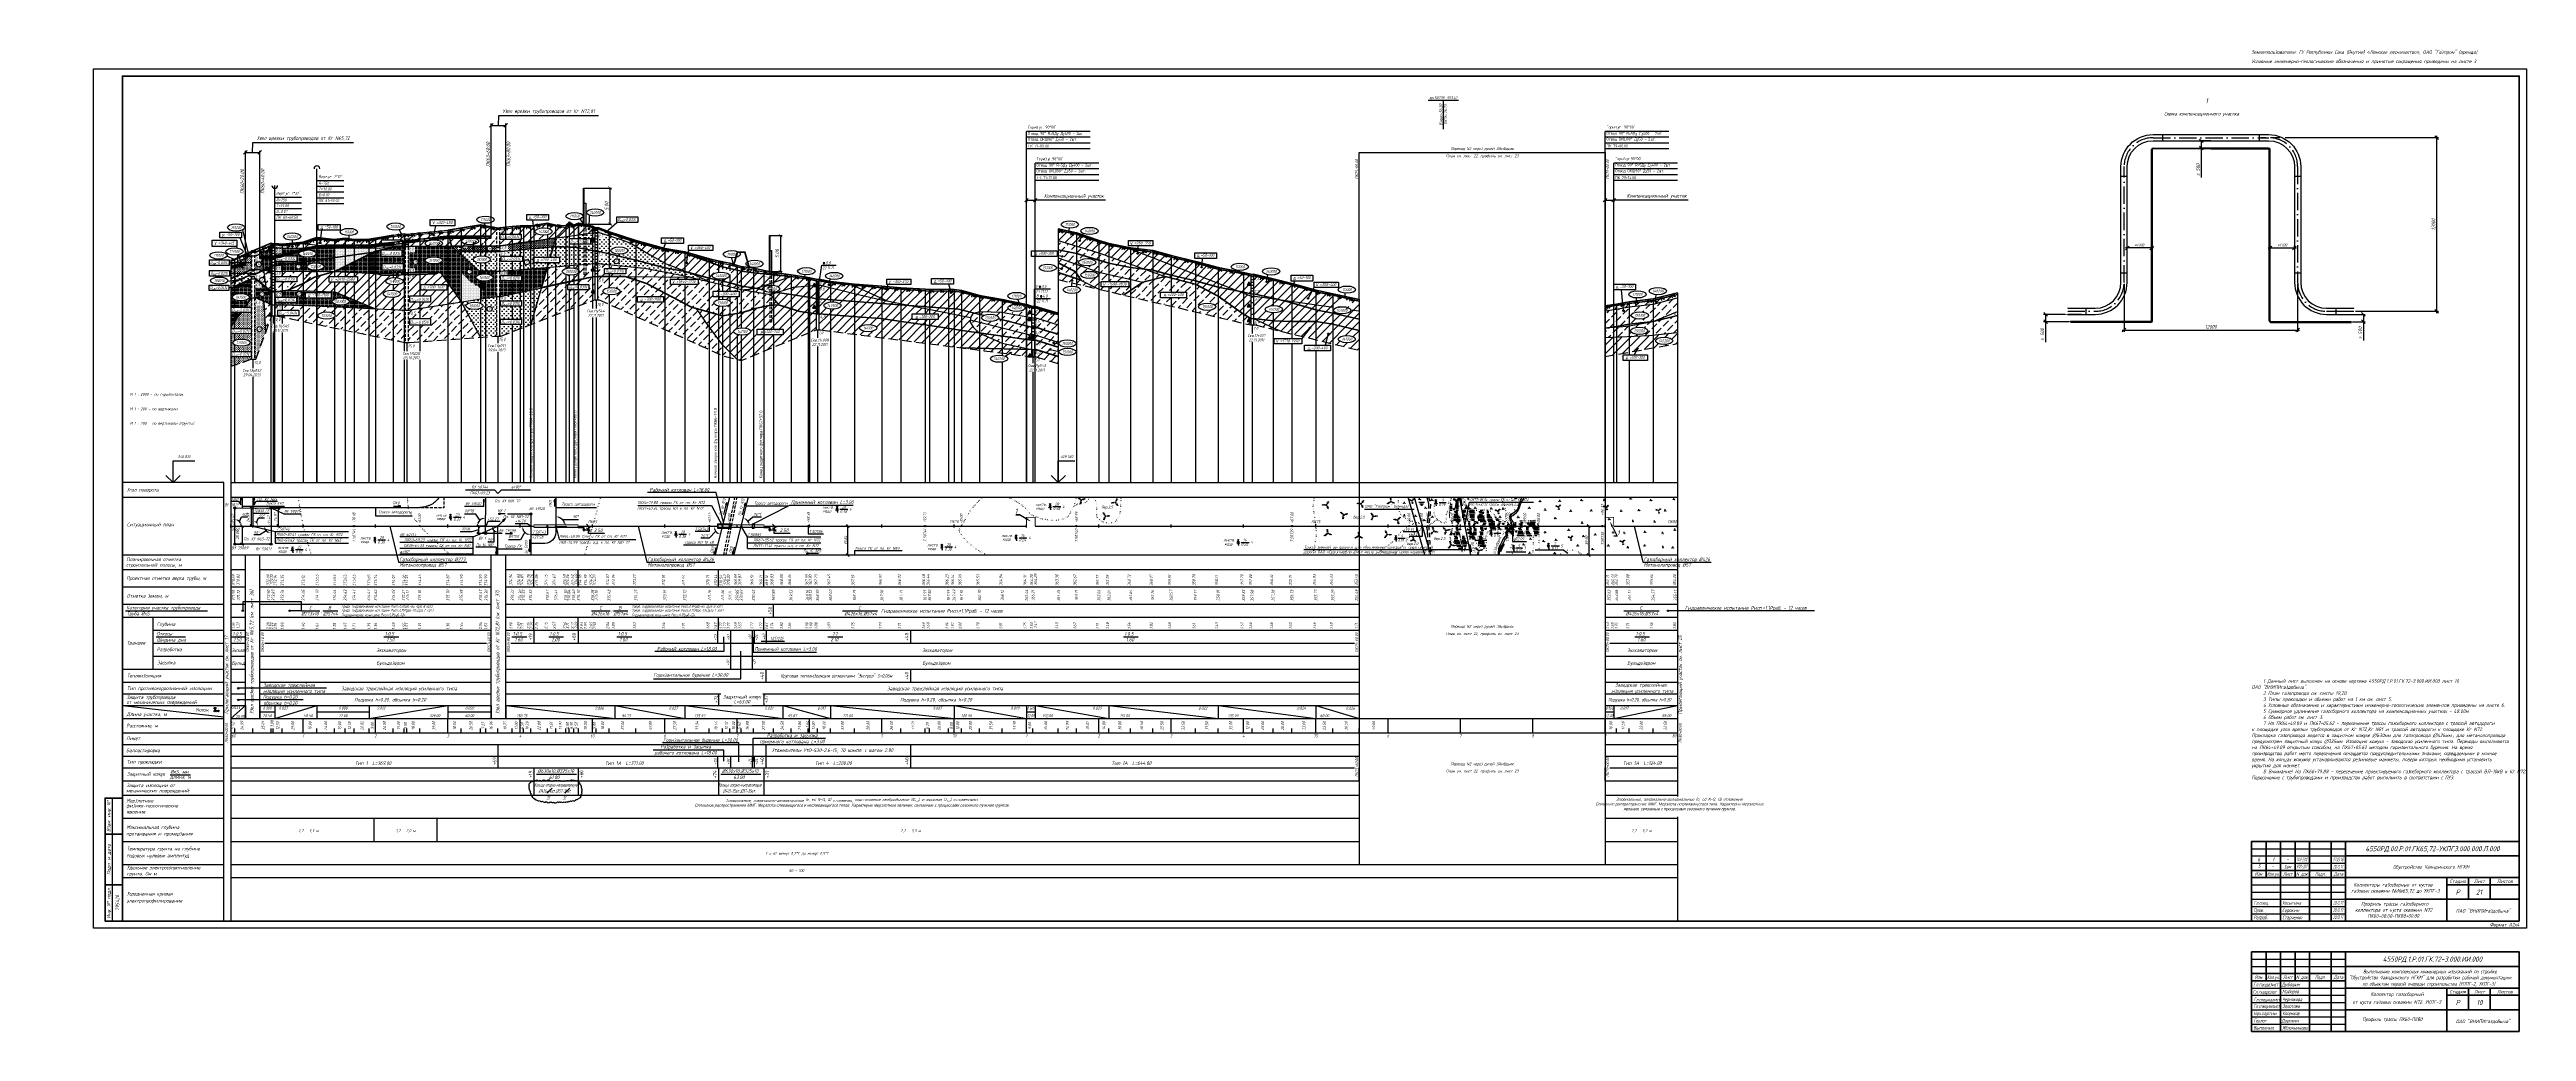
# Model space of a CAD drawing. Extents: x 0 to 1712, y -36 to 643.
import ezdxf
from ezdxf import colors
from ezdxf.entities.mleader import LeaderData, LeaderLine
from ezdxf.enums import TextEntityAlignment as Align
from ezdxf.math import Vec2, Vec3

# ---------------------------------------------------------------- set-up
doc = ezdxf.new("R2010")
doc.units = 0
for name, pattern in [('ACAD_ISO10W100', [18, 12, -3, 0, -3]), ('IZ_HIDDEN', [3, 2, -1]), ('ИИ27003', [9.5, 6.5, -3]), ('ИИDash_20_10', [3, 2, -1]), ('ИИDash_30_20', [5, 3, -2]), ('ИИDash_40_10', [5, 4, -1]), ('ИИDash_80_20', [10, 8, -2]), ('ИИDot', [1, 0, -1]), ('ИИHidden', [3, 2, -1])]:
    doc.linetypes.add(name, pattern=pattern)
for name, color, linetype in [('Изм.4', 1, 'Continuous'), ('Изм.6', 6, 'Continuous'), ('ОМГ_текст', 1, 'Continuous'), ('Ординаты', 7, 'Continuous'), ('Отметки красные', 7, 'Continuous'), ('Оформление', 7, 'Continuous'), ('Подвал', 7, 'Continuous'), ('Профиль', 7, 'Continuous'), ('Трубы', 7, 'Continuous'), ('ТХ-Л', 140, 'Continuous')]:
    doc.layers.add(name, color=color, linetype=linetype)
for name, color, linetype, lineweight in [('ИИ_ГЕОЛОГИЯ_025', 7, 'Continuous', 25), ('ИИ_ГЕОЛОГИЯ_050', 7, 'Continuous', 50), ('ИИ_ГЕОФИЗИКА_025', 7, 'Continuous', 25), ('ИИ_ОФОРМЛЕНИЕ_025', 7, 'Continuous', 25), ('ИИ_ПРОФИЛЬ_025', 7, 'Continuous', 25), ('ИИ_ТЕКСТ_025', 7, 'Continuous', 25)]:
    doc.layers.add(name, color=color, linetype=linetype, lineweight=lineweight)
doc.styles.add('1', font='simplex.shx', dxfattribs={"width": 0.8, "height": 1.5})
doc.styles.add('VNIPISIMPLEXCUR', font='simplex.shx', dxfattribs={"width": 0.8, "oblique": 15})
doc.linetypes.add('ИИ05485', pattern='A,19.47,-0.53,[37,3dservice.shx,S=1.5,R=0,X=0,Y=0],-0.53,19.47', length=40)
doc.linetypes.add('ИИ27001', pattern='A,2.5,[1,3dservice.shx,S=1.85,R=180.00002,X=0,Y=0],2.5,-1', length=6)
doc.linetypes.add('ИИ27002', pattern='A,2,-0.6,[1,3dservice.shx,S=0.6,R=30.000013,X=0.9,Y=0],-0.6,[1,3dservice.shx,S=0.6,R=-30.000013,X=0.3,Y=0],-0.6,[1,3dservice.shx,S=0.6,R=209.999975,X=-0.3,Y=0],-0.6,[1,3dservice.shx,S=0.6,R=150.000007,X=-0.9,Y=0],-0.6,2', length=7)
doc.linetypes.add('ИИ27005', pattern='A,2.5,[1,3dservice.shx,S=1.85,R=180.00002,X=0,Y=0],2.5,-2,[4,3dservice.shx,S=0.5,R=0,X=0,Y=0],-2', length=9)
doc.dimstyles.new('Алекс', dxfattribs={"dimtxt": 2.5, "dimasz": 2.5, "dimexe": 1.33, "dimexo": 1, "dimgap": 1, "dimtad": 1, "dimdec": 0, "dimlfac": 100, "dimrnd": 1, "dimzin": 0, "dimdsep": 46, "dimtxsty": 'Standard', "dimblk": 'OBLIQUE', "dimcen": 2.5, "dimdle": 1.33, "dimadec": 0, "dimazin": 0, "dimtfac": 1, "dimtdec": 0, "dimtofl": 0, "dimtmove": 0, "dimatfit": 3, "dimfxl": 1, "dimtolj": 1, "dimtzin": 0, "dimarcsym": 0})
doc.dimstyles.new('ИИ-1000-м-dm', dxfattribs={"dimtxt": 2.5, "dimasz": 2.5, "dimexe": 1.25, "dimexo": 0, "dimgap": 1, "dimtad": 1, "dimtoh": 1, "dimzin": 1, "dimdsep": 46, "dimtxsty": 'VNIPISIMPLEXCUR', "dimcen": 2.5, "dimaunit": 1, "dimazin": 0, "dimtfac": 1, "dimtmove": 0, "dimatfit": 3, "dimfxl": 1, "dimarcsym": 0})
doc.dimstyles.new('ИИ-1000-м-dm$0', dxfattribs={"dimtxt": 2.5, "dimasz": 2.5, "dimexe": 1.25, "dimexo": 0, "dimgap": 1, "dimtad": 1, "dimtoh": 1, "dimzin": 1, "dimdsep": 46, "dimtxsty": 'VNIPISIMPLEXCUR', "dimblk": 'OBLIQUE', "dimcen": 2.5, "dimaunit": 1, "dimazin": 0, "dimtfac": 1, "dimtmove": 1, "dimatfit": 2, "dimfxl": 1, "dimarcsym": 0})
doc.dimstyles.new('ИИ-1000-м-dm$2', dxfattribs={"dimtxt": 2.5, "dimasz": 2.5, "dimexe": 1.25, "dimexo": 0, "dimgap": 1, "dimtad": 2, "dimtoh": 1, "dimzin": 1, "dimdsep": 46, "dimtxsty": 'VNIPISIMPLEXCUR', "dimcen": 2.5, "dimaunit": 1, "dimazin": 0, "dimtfac": 1, "dimtmove": 1, "dimatfit": 2, "dimfxl": 1, "dimarcsym": 0})
pattern_1 = [(0, (0.8579, -60.2601), (0.75, 0.75), [0, -1.5])]
pattern_2 = [(0, (0.85787, -60.26013), (0.5, 0.5), [0, -1])]
pattern_3 = [(0, (0.8579, -60.2601), (1.5, 1.5), [0, -3])]
pattern_4 = [(45, (3.858, -60.26), (-3, 3), [5, -2])]
pattern_5 = [(45, (0.858, -60.26), (-3, 3), [])]
pattern_6 = [(0, (0.8579, -60.2601), (0, 2), [])]
pattern_7 = [(0, (0.858, -60.26), (0, 4), [])]
pattern_8 = [(0, (0, 0), (0, 698.5), [508, -190.5]), (90, (0, 0), (-698.5, 4e-14), [508, -190.5])]

# ---------------------------------------------------------------- blocks, each defined once
blk = doc.blocks.new('ИИ14001')
at = {"color": 0}
blk.add_lwpolyline([(0, 0), (1.8, 3)], dxfattribs=at)
for centre in [(0.4, 2.5), (1.5, 0.5), (3.1, 0.5)]:
    blk.add_circle(centre, 0.5, dxfattribs=at)
blk = doc.blocks.new('ИИ04007')
at = {"color": 0, "linetype": 'Continuous', "lineweight": 25}
blk.add_lwpolyline([(-70, 0), (-70, -303), (0, -303), (0, 0), (-70, 0)], close=True, dxfattribs=at)
for points in [[(-70, -10), (0, -10)], [(-70, -50), (0, -50)], [(-70, -60), (0, -60)], [(-70, -72), (0, -72)], [(-70, -84), (0, -84)], [(-70, -93), (0, -93)], [(-70, -93), (-49, -93)], [(-67.8, -88.5), (-11.2, -88.5)], [(-49, -93), (-49, -102)], [(-49, -93), (-49, -129)], [(-49, -102), (0, -102)], [(-49, -111), (0, -111)], [(-46.6, -106.5), (-26.5, -106.5)], [(-70, -129), (0, -129)], [(-49, -120), (0, -120)], [(-70, -138), (0, -138)], [(-70, -146), (0, -146)], [(-70, -154), (0, -154)], [(-70, -154), (0, -161.9)], [(-70, -163), (0, -163)], [(-70, -173), (0, -173)], [(-70, -181), (0, -181)], [(-70, -189), (0, -189)], [(-70, -197), (0, -197)], [(-37, -202), (-23, -202)], [(-70, -206), (0, -206)], [(-70, -216), (0, -216)], [(-70, -232), (0, -232)], [(-70, -248), (0, -248)], [(-70, -264), (0, -264)], [(-70, -273), (0, -273)]]:
    blk.add_lwpolyline(points, dxfattribs=at)
at = {"color": 0, "linetype": 'Continuous', "lineweight": 25, "const_width": 0.365}
blk.add_lwpolyline([(-48, -270.5, 1), (-47.6, -270.5, 1)], format="xyb", close=True, dxfattribs=at)
at = {"color": 0, "linetype": 'Continuous', "lineweight": 25}
blk.add_blockref('ИИ14001', (-6.7, -158.3), dxfattribs=at)
at = {"color": 0, "linetype": 'Continuous', "lineweight": 25, "style": 'VNIPISIMPLEXCUR', "oblique": 15, "width": 0.8}
for s, p in [('Угол поворота', (-67, -6.2)), ('Ситуационный план', (-66.9, -30.2)), ('строительной полосы, м', (-67.4, -58.1)), ('Проектная отметка верха трубы, м', (-67.3, -67.2)), ('Планировочная отметка', (-67.3, -54.2)), ('Категория участка трубопровода', (-67.3, -87.6)), ('Отметка земли, м', (-66.9, -79.5)), ('Труба %%CxS', (-67, -91.7)), ('Глубина', (-46.3, -99)), ('Траншея', (-67, -111.9)), ('Ширина дна', (-46.3, -109.9)), ('Разработка', (-46.3, -116.5)), ('Откосы', (-46.3, -105.6)), ('Теплоизоляция', (-66.9, -134.6)), ('Засыпка', (-46, -125.6)), ('Защита трубопровода', (-67.2, -149.5)), ('от механических повреждений', (-67.2, -153)), ('Тип противокоррозионной изоляции', (-66.9, -143.4)), ('Длина участка, м', (-67.1, -161.3)), ('Расстояние, м', (-67.3, -169.2)), ('Уклон,', (-19.4, -158.2)), ('Пикет', (-67.4, -178)), ('Балластировка', (-67.4, -186.3)), ('Защитный кожух', (-67, -202.6)), ('Тип прокладки', (-67, -194.2)), ('длина, м', (-37.2, -204.6)), ('%%CxS, мм', (-37, -201.1)), ('механических повреждений', (-67.4, -214.1)), ('Мерзлотные', (-67.3, -221)), ('физико-геологические', (-67.3, -224.5)), ('Защита изоляции от', (-67.2, -210.4)), ('Максимальная глубина', (-67.3, -239.4)), ('явления', (-67.1, -228.7)), ('протаивания и промерзания', (-67.4, -243.9)), ('Температура грунта на глубине', (-67, -254.2)), ('годовых нулевых амплитуд', (-67.1, -259)), ('Удельное электросопротивление', (-67, -267.3)), ('грунта, Ом м', (-67, -271.5)), ('электропрофилирования', (-67.2, -290.2)), ('Усредненная кривая', (-66.8, -285.4))]:
    blk.add_text(s, height=2.5, dxfattribs=at).set_placement(p)
blk = doc.blocks.new('ИИ04101')
at = {"linetype": 'Continuous', "lineweight": 25}
blk.add_hatch(color=0, dxfattribs=at).paths.add_polyline_path([(5, -0.4), (7.5, 0), (5, 0.4)])
at = {"color": 0, "linetype": 'Continuous', "lineweight": 25}
blk.add_lwpolyline([(7.5, 0), (0, 0)], dxfattribs=at)
blk.add_lwpolyline([(5, -0.4), (7.5, 0), (5, 0.4)], close=True, dxfattribs=at)
blk = doc.blocks.new('ИИ15008')
at = {"linetype": 'Continuous', "lineweight": 25}
blk.add_hatch(color=0, dxfattribs=at).paths.add_polyline_path([(0, 0), (1.5, -0.5), (1.5, 0.5)])
at = {"color": 0, "linetype": 'Continuous', "lineweight": 25}
blk.add_lwpolyline([(0, 0), (1.5, -0.5), (1.5, 0.5)], close=True, dxfattribs=at)
blk.add_lwpolyline([(8.5, 0), (0, 0)], dxfattribs=at)
blk = doc.blocks.new('ИИ15009')
at = {"linetype": 'Continuous', "lineweight": 25}
blk.add_hatch(color=0, dxfattribs=at).paths.add_polyline_path([(0, 0), (1.5, -0.5), (1.5, 0.5)])
at = {"color": 0, "linetype": 'Continuous', "lineweight": 25}
blk.add_lwpolyline([(0, 0), (1.5, -0.5), (1.5, 0.5)], close=True, dxfattribs=at)
blk.add_lwpolyline([(5, 0), (0, 0)], dxfattribs=at)
blk = doc.blocks.new('ИИ053952')
at = {"linetype": 'Continuous', "lineweight": 25}
h = blk.add_hatch(color=0, dxfattribs=at)
edge = h.paths.add_edge_path()
edge.add_arc((-1.3, 2.1), 0.2, 0, 360)
h = blk.add_hatch(color=0, dxfattribs=at)
edge = h.paths.add_edge_path()
edge.add_arc((-0.8, 1.3), 0.3, 0, 360)
h = blk.add_hatch(color=0, dxfattribs=at)
edge = h.paths.add_edge_path()
edge.add_arc((1.5, 0), 0.3, 0, 360)
h = blk.add_hatch(color=0, dxfattribs=at)
edge = h.paths.add_edge_path()
edge.add_arc((2.5, 0.1), 0.2, 0, 360)
h = blk.add_hatch(color=0, dxfattribs=at)
edge = h.paths.add_edge_path()
edge.add_arc((-1.2, -2.2), 0.2, 0, 360)
h = blk.add_hatch(color=0, dxfattribs=at)
edge = h.paths.add_edge_path()
edge.add_arc((-0.7, -1.3), 0.3, 0, 360)
at = {"color": 0, "linetype": 'Continuous', "lineweight": 25}
for centre, radius in [((-1.3, 2.1), 0.2), ((-0.8, 1.3), 0.3), ((0, 0), 0.4), ((1.5, 0), 0.3), ((2.5, 0.1), 0.2), ((-1.2, -2.2), 0.2), ((-0.7, -1.3), 0.3)]:
    blk.add_circle(centre, radius, dxfattribs=at)
blk = doc.blocks.new('ИИ05407')
at = {"linetype": 'Continuous', "lineweight": 25}
h = blk.add_hatch(color=0, dxfattribs=at)
edge = h.paths.add_edge_path()
edge.add_arc((-0.5, 0.1), 0.1, 0, 360)
h = blk.add_hatch(color=0, dxfattribs=at)
edge = h.paths.add_edge_path()
edge.add_arc((0.5, 0.1), 0.1, 0, 360)
at = {"color": 0, "linetype": 'Continuous', "lineweight": 25}
blk.add_lwpolyline([(0, 0), (0, 1.2)], dxfattribs=at)
for centre in [(-0.5, 0.1), (0.5, 0.1)]:
    blk.add_circle(centre, 0.1, dxfattribs=at)
blk = doc.blocks.new('ИИ05403')
at = {"linetype": 'Continuous', "lineweight": 25}
for points in [[(-0.4, 1.1), (-0.4, 1.2), (-0.5, 1.2), (-0.5, 1.2), (-0.6, 1.2), (-0.6, 1.1), (-0.6, 1.1), (-0.6, 1.1), (-0.5, 1), (-0.5, 1), (-0.4, 1), (-0.4, 1), (-0.3, 0.9), (-0.3, 0.8), (-0.3, 0.7), (-0.2, 0.6), (-0.2, 0.7), (-0.3, 0.8), (-0.3, 0.9), (-0.3, 1), (-0.3, 1)], [(0.4, 1), (0.5, 1), (0.5, 1), (0.6, 1.1), (0.6, 1.1), (0.6, 1.1), (0.6, 1.2), (0.5, 1.2), (0.5, 1.2), (0.4, 1.2), (0.4, 1.1), (0.3, 1), (0.3, 1), (0.3, 0.9), (0.3, 0.8), (0.2, 0.7), (0.2, 0.6), (0.3, 0.7), (0.3, 0.8), (0.3, 0.9), (0.4, 1)]]:
    blk.add_hatch(color=0, dxfattribs=at).paths.add_polyline_path(points)
at = {"color": 0, "linetype": 'Continuous', "lineweight": 25}
for points in [[(-0.2, 0.6), (-0.3, 0.7), (-0.3, 0.8), (-0.3, 0.9), (-0.4, 1), (-0.4, 1), (-0.5, 1), (-0.5, 1), (-0.6, 1.1), (-0.6, 1.1), (-0.6, 1.1), (-0.6, 1.2), (-0.5, 1.2), (-0.5, 1.2), (-0.4, 1.2), (-0.4, 1.1), (-0.3, 1), (-0.3, 1), (-0.3, 0.9), (-0.3, 0.8), (-0.2, 0.7), (-0.2, 0.6), (-0.2, 0)], [(0.2, 0.6), (0.3, 0.7), (0.3, 0.8), (0.3, 0.9), (0.4, 1), (0.4, 1), (0.5, 1), (0.5, 1), (0.6, 1.1), (0.6, 1.1), (0.6, 1.1), (0.6, 1.2), (0.5, 1.2), (0.5, 1.2), (0.4, 1.2), (0.4, 1.1), (0.3, 1), (0.3, 1), (0.3, 0.9), (0.3, 0.8), (0.2, 0.7), (0.2, 0.6), (0.2, 0)]]:
    blk.add_lwpolyline(points, dxfattribs=at)
blk = doc.blocks.new('ИИ05468')
at = {"color": 0, "linetype": 'Continuous', "lineweight": 25, "flags": 128}
for points in [[(-2, 1), (2, 1)], [(-1.25, 0), (1.25, 0)], [(-0.5, -1), (0.5, -1)]]:
    blk.add_lwpolyline(points, dxfattribs=at)
blk = doc.blocks.new('ИИ053951')
at = {"linetype": 'Continuous', "lineweight": 25}
h = blk.add_hatch(color=0, dxfattribs=at)
edge = h.paths.add_edge_path()
edge.add_arc((-1.4, 0.5), 0.3, 0, 360)
h = blk.add_hatch(color=0, dxfattribs=at)
edge = h.paths.add_edge_path()
edge.add_arc((1.2, 1), 0.3, 0, 360)
h = blk.add_hatch(color=0, dxfattribs=at)
edge = h.paths.add_edge_path()
edge.add_arc((0.2, -1.5), 0.3, 0, 360)
at = {"color": 0, "linetype": 'Continuous', "lineweight": 25}
for centre, radius in [((-1.4, 0.5), 0.3), ((0, 0), 0.4), ((1.2, 1), 0.3), ((0.2, -1.5), 0.3)]:
    blk.add_circle(centre, radius, dxfattribs=at)
blk = doc.blocks.new('ИИ0523811')
at = {"linetype": 'Continuous', "lineweight": 25}
blk.add_hatch(color=0, dxfattribs=at).paths.add_polyline_path([(6, -0.25), (1.5, -0.0625), (1.5, -0.5), (0, 0), (1.5, 0.5), (1.5, 0.0625), (6, 0.25)])
at = {"color": 0, "linetype": 'Continuous', "lineweight": 25}
blk.add_lwpolyline([(6, -0.25), (1.5, -0.0625), (1.5, -0.5), (0, 0), (1.5, 0.5), (1.5, 0.0625), (6, 0.25)], close=True, dxfattribs=at)
blk = doc.blocks.new('ИИ25004')
at = {"linetype": 'Continuous', "lineweight": 25}
blk.add_hatch(color=0, dxfattribs=at).paths.add_polyline_path([(-2.5, 0), (0, 0), (-1.2, 2.2)])
at = {"color": 0, "linetype": 'Continuous', "lineweight": 25}
blk.add_lwpolyline([(-2.5, 0), (0, 0), (-1.2, 2.2)], close=True, dxfattribs=at)
blk = doc.blocks.new('ИИ16001')
at = {"linetype": 'Continuous', "lineweight": 25}
h = blk.add_hatch(color=0, dxfattribs=at)
edge = h.paths.add_edge_path()
edge.add_arc((0, 0), 0.5, 0, 360)
at = {"color": 0, "linetype": 'Continuous', "lineweight": 25}
blk.add_circle((0, 0), 0.5, dxfattribs=at)
blk = doc.blocks.new('ИИ25010')
at = {"color": 0, "linetype": 'Continuous', "lineweight": 25}
for points in [[(0, 0), (3, 0), (0.5, -1), (2.5, -1), (1, -2), (2, -2), (1.5, -3), (1.5, -5)], [(4.9, -1.2), (2.8, -3.4)], [(5.5, -2.1), (3.7, -3.9)], [(6, -3), (4.6, -4.4)]]:
    blk.add_lwpolyline(points, dxfattribs=at)
blk = doc.blocks.new('ИИ25005')
at = {"linetype": 'Continuous', "lineweight": 25}
blk.add_hatch(color=0, dxfattribs=at).paths.add_polyline_path([(0, 0), (0, 2.5), (-2.5, 2.5), (-2.5, 0)])
at = {"color": 0, "linetype": 'Continuous', "lineweight": 25}
blk.add_lwpolyline([(0, 0), (0, 2.5), (-2.5, 2.5), (-2.5, 0)], close=True, dxfattribs=at)
blk = doc.blocks.new('ИИ05466')
at = {"linetype": 'Continuous', "lineweight": 25}
blk.add_hatch(color=0, dxfattribs=at).paths.add_polyline_path([(0, 0), (-0.4, 0.8), (0.4, 0.8)])
at = {"color": 0, "linetype": 'Continuous', "lineweight": 25}
for points in [[(0, 0), (-0.4, 0.8), (0.4, 0.8), (0, 0)], [(0, 0), (0, 2)]]:
    blk.add_lwpolyline(points, dxfattribs=at)
at = {"color": 0, "linetype": 'Continuous', "style": 'VNIPISIMPLEXCUR', "oblique": 15, "width": 0.8}
blk.add_attdef('DEPTH', (1, 0), '', height=2, dxfattribs=at)
blk = doc.blocks.new('ИИ25023')
at = {"linetype": 'Continuous', "lineweight": 25}
blk.add_hatch(color=0, dxfattribs=at).paths.add_polyline_path([(1.9, 1.7), (0.8, 1.7), (1.3, 0.7)])
at = {"color": 0, "linetype": 'Continuous', "lineweight": 25, "flags": 128}
blk.add_lwpolyline([(1.9, 1.7), (0.8, 1.7), (1.3, 0.7)], close=True, dxfattribs=at)
at = {"color": 0, "linetype": 'Continuous', "style": 'VNIPISIMPLEXCUR', "oblique": 15, "width": 0.8}
for tag, p in [('UGV', (2.6, 0.7)), ('DATE', (1.3, -2.7))]:
    blk.add_attdef(tag, p, '', height=2, dxfattribs=at)
blk = doc.blocks.new('ИИ25042')
at = {"color": 0, "linetype": 'Continuous', "lineweight": 25}
blk.add_circle((0, 0), 1.75, dxfattribs=at)
at = {"color": 0, "linetype": 'Continuous', "style": 'VNIPISIMPLEXCUR', "oblique": 15, "width": 0.8}
blk.add_attdef('CAPTION', text='', height=2, dxfattribs=at).set_placement((0, 0.3), align=Align.MIDDLE_CENTER)
blk = doc.blocks.new('ИИ25020')
at = {"color": 0, "linetype": 'Continuous', "lineweight": 25}
blk.add_ellipse((0, 0), major_axis=(-6, 0), ratio=0.416667, dxfattribs=at)
at = {"color": 0, "linetype": 'Continuous', "style": 'VNIPISIMPLEXCUR', "oblique": 15, "width": 0.75}
blk.add_attdef('INDEX', text='', height=2, dxfattribs=at).set_placement((0, 0), align=Align.MIDDLE_CENTER)
blk = doc.blocks.new('ИИ15002')
at = {"linetype": 'Continuous', "lineweight": 25}
h = blk.add_hatch(color=0, dxfattribs=at)
edge = h.paths.add_edge_path()
edge.add_arc((0, 0), 0.3, 0, 360)
at = {"color": 0, "linetype": 'Continuous', "lineweight": 25}
blk.add_circle((0, 0), 0.3, dxfattribs=at)
at = {"color": 0, "linetype": 'Continuous', "style": 'VNIPISIMPLEXCUR', "oblique": 15, "width": 0.8}
blk.add_attdef('STATIONING', (1, 1.3), '', height=2, rotation=90, dxfattribs=at)
at = {"color": 7, "linetype": 'Continuous', "style": 'VNIPISIMPLEXCUR', "oblique": 15, "width": 0.8}
blk.add_attdef('HEIGHT', text='', height=2, dxfattribs=at).set_placement((0, -1.3), align=Align.TOP_CENTER)
blk = doc.blocks.new('ИИ053672А')
at = {"color": 0, "linetype": 'Continuous'}
for points in [[(1, 0.9), (0, 1.5), (-1, 0.9)], [(0.8, 2), (0, 2.5), (-0.8, 2)], [(0.7, 3.1), (0, 3.5), (-0.7, 3.1)], [(0, 3.5), (0, 0), (0.7, 0)]]:
    blk.add_lwpolyline(points, dxfattribs=at)
at = {"color": 0, "linetype": 'Continuous', "style": 'VNIPISIMPLEXCUR', "oblique": 15, "width": 0.8}
blk.add_attdef('RACE2', text='', height=2, dxfattribs=at).set_placement((-2, 1.2), align=Align.TOP_RIGHT)
blk.add_attdef('RACE1', text='', height=2, dxfattribs=at).set_placement((-2, 2.2), align=Align.RIGHT)
blk.add_attdef('HEIGHT', (2, 2.2), '', height=2, dxfattribs=at)
blk.add_attdef('THICKNESS', text='', height=2, dxfattribs=at).set_placement((2, 1.2), align=Align.TOP_LEFT)
blk.add_attdef('DISTANCE', text='', height=2, dxfattribs=at).set_placement((8.5, 1.8), align=Align.MIDDLE_LEFT)
blk = doc.blocks.new('ИИ150022')
at = {"linetype": 'Continuous', "lineweight": 25}
h = blk.add_hatch(color=0, dxfattribs=at)
edge = h.paths.add_edge_path()
edge.add_arc((0, 0), 0.3, 0, 360)
at = {"color": 0, "linetype": 'Continuous', "lineweight": 25}
blk.add_circle((0, 0), 0.3, dxfattribs=at)
at = {"color": 0, "linetype": 'Continuous', "style": 'VNIPISIMPLEXCUR', "oblique": 15, "width": 0.8}
for tag, p in [('STATIONING1', (1, 4.7)), ('STATIONING2', (1, 1.3))]:
    blk.add_attdef(tag, p, '', height=2, dxfattribs=at)
at = {"color": 7, "linetype": 'Continuous', "style": 'VNIPISIMPLEXCUR', "oblique": 15, "width": 0.8}
blk.add_attdef('HEIGHT', text='', height=2, dxfattribs=at).set_placement((0, -1.3), align=Align.TOP_CENTER)
blk = doc.blocks.new('ИИ03А2Х4')
at = {"color": 0, "linetype": 'Continuous', "lineweight": 25}
blk.add_lwpolyline([(0, 0), (0, 594), (1682, 594), (1682, 0)], close=True, dxfattribs=at)
at = {"color": 0, "linetype": 'Continuous', "lineweight": 50}
blk.add_lwpolyline([(20, 5), (20, 589), (1677, 589), (1677, 5)], close=True, dxfattribs=at)
at = {"color": 0, "linetype": 'Continuous', "style": 'VNIPISIMPLEXCUR', "oblique": 15, "width": 0.8, "flags": 8}
blk.add_attdef('FORMAT', text='', height=2.5, dxfattribs=at).set_placement((1677, 1.25), align=Align.RIGHT)
blk = doc.blocks.new('_Oblique')
at = {"color": 0, "linetype": 'ByBlock', "lineweight": -2}
blk.add_line((-0.5, -0.5), (0.5, 0.5), dxfattribs=at)
blk = doc.blocks.new('*D28')
at = {"layer": 'Defpoints', "color": 0, "transparency": 16777216}
for p in [(1064.1, 313.2), (1064.1, 293.3), (1064.1, 293.3)]:
    blk.add_point(p, dxfattribs=at)
at = {"layer": 'ИИ_ПРОФИЛЬ_025', "color": 0, "lineweight": -2, "transparency": 16777216}
for p, q in [((1064.1, 313.2), (1062.9, 313.2)), ((1064.1, 313.2), (1064.1, 293.3)), ((1064.1, 293.3), (1062.9, 293.3))]:
    blk.add_line(p, q, dxfattribs=at)
at = {"layer": 'ИИ_ПРОФИЛЬ_025', "color": 0, "lineweight": -2, "transparency": 16777216, "xscale": 2, "yscale": 2, "zscale": 2}
for p, rotation in [((1064.1, 313.2), 89.99656657761832), ((1064.1, 293.3), 269.9965665776183)]:
    blk.add_blockref('_Oblique', p, dxfattribs=dict(at, rotation=rotation))
at = {"layer": 'ИИ_ПРОФИЛЬ_025', "color": 0, "transparency": 16777216, "insert": (1062.6, 303.3), "char_height": 2, "attachment_point": 5, "rotation": 89.9966, "style": 'VNIPISIMPLEXCUR'}
blk.add_mtext('39.90', dxfattribs=at)
blk = doc.blocks.new('*D29')
at = {"layer": 'Defpoints', "color": 0, "transparency": 16777216}
for p in [(551.9, 313.2), (551.9, 313.2), (551.9, 293.3)]:
    blk.add_point(p, dxfattribs=at)
at = {"layer": 'ИИ_ПРОФИЛЬ_025', "color": 0, "lineweight": -2, "transparency": 16777216}
for p, q in [((551.9, 313.2), (550.6, 313.2)), ((551.9, 293.3), (551.9, 313.2)), ((551.9, 293.3), (550.6, 293.3))]:
    blk.add_line(p, q, dxfattribs=at)
at = {"layer": 'ИИ_ПРОФИЛЬ_025', "color": 0, "lineweight": -2, "transparency": 16777216, "xscale": 2, "yscale": 2, "zscale": 2}
for p, rotation in [((551.9, 313.2), 90), ((551.9, 293.3), 270)]:
    blk.add_blockref('_Oblique', p, dxfattribs=dict(at, rotation=rotation))
at = {"layer": 'ИИ_ПРОФИЛЬ_025', "color": 0, "transparency": 16777216, "insert": (550.4, 303.3), "char_height": 2, "attachment_point": 5, "rotation": 90, "style": 'VNIPISIMPLEXCUR'}
blk.add_mtext('39.84', dxfattribs=at)
blk = doc.blocks.new('*D30')
at = {"layer": 'Defpoints', "color": 0, "transparency": 16777216}
for p in [(974.4, 333.2, -184.6), (125.4, 313.2), (981.5, 309.2), (1125.4, 313.2), (982.4, 293.2, -184.6)]:
    blk.add_point(p, dxfattribs=at)
at = {"layer": 'ИИ_ПРОФИЛЬ_025', "color": 0, "lineweight": -2, "transparency": 16777216}
for p, q in [((982.3, 310), (985.9, 303.4)), ((985.9, 303.4), (993.6, 303.4))]:
    blk.add_line(p, q, dxfattribs=at)
blk.add_arc((978.4, 313.2), 5.04, 304.1476, 337.1185, dxfattribs=at)
at = {"layer": 'ИИ_ПРОФИЛЬ_025', "color": 0, "transparency": 16777216}
for points in [[(981.4, 308.7), (981.1, 309.4), (979.4, 308.3)], [(982.7, 311.3), (983.4, 311.2), (983.5, 313.2)]]:
    blk.add_solid(points, dxfattribs=at)
at = {"layer": 'ИИ_ПРОФИЛЬ_025', "color": 0, "transparency": 16777216, "insert": (990, 305.1), "char_height": 2, "attachment_point": 5, "style": 'VNIPISIMPLEXCUR'}
blk.add_mtext("78°44'", dxfattribs=at)
blk = doc.blocks.new('*D31')
at = {"layer": 'Defpoints', "color": 0, "transparency": 16777216}
for p in [(483.2, 333.2), (125.4, 313.2), (478.2, 313.2), (481.8, 317.6), (1125.4, 313.2)]:
    blk.add_point(p, dxfattribs=at)
at = {"layer": 'ИИ_ПРОФИЛЬ_025', "color": 0, "lineweight": -2, "transparency": 16777216}
for p, q in [((482.7, 316.7), (486.3, 319.5)), ((486.3, 319.5), (492.1, 319.5))]:
    blk.add_line(p, q, dxfattribs=at)
blk.add_arc((478.2, 313.2), 5.69, 20.2603, 55.7613, dxfattribs=at)
at = {"layer": 'ИИ_ПРОФИЛЬ_025', "color": 0, "transparency": 16777216}
for points in [[(481.3, 317.6), (481.5, 318.2), (479.6, 318.7)], [(483.9, 315.3), (483.2, 315.1), (483.9, 313.2)]]:
    blk.add_solid(points, dxfattribs=at)
at = {"layer": 'ИИ_ПРОФИЛЬ_025', "color": 0, "transparency": 16777216, "insert": (489.4, 321.2), "char_height": 2, "attachment_point": 5, "style": 'VNIPISIMPLEXCUR'}
blk.add_mtext("76°1'", dxfattribs=at)
blk = doc.blocks.new('*D32')
at = {"layer": 'Defpoints', "color": 0, "transparency": 16777216}
for p in [(470.3, 333.2), (125.4, 313.2), (461.6, 308.7), (1125.4, 313.2), (460.4, 293.2)]:
    blk.add_point(p, dxfattribs=at)
at = {"layer": 'ИИ_ПРОФИЛЬ_025', "color": 0, "lineweight": -2, "transparency": 16777216}
for p, q in [((460.7, 309.6), (456.1, 304.8)), ((456.1, 304.8), (450.2, 304.8))]:
    blk.add_line(p, q, dxfattribs=at)
blk.add_arc((465.3, 313.2), 5.88, 199.5904, 236.4241, dxfattribs=at)
at = {"layer": 'ИИ_ПРОФИЛЬ_025', "color": 0, "transparency": 16777216}
for points in [[(459.5, 311.2), (460.1, 311.3), (459.5, 313.2)], [(462.2, 308.6), (462, 308), (463.9, 307.5)]]:
    blk.add_solid(points, dxfattribs=at)
at = {"layer": 'ИИ_ПРОФИЛЬ_025', "color": 0, "transparency": 16777216, "insert": (452.9, 306.5), "char_height": 2, "attachment_point": 5, "style": 'VNIPISIMPLEXCUR'}
blk.add_mtext("76°1'", dxfattribs=at)
blk = doc.blocks.new('*D33')
at = {"layer": 'Defpoints', "color": 0, "transparency": 16777216}
for p in [(125.4, 313.2), (306.4, 311.1), (310, 313.2), (1125.4, 313.2), (310, 293.2)]:
    blk.add_point(p, dxfattribs=at)
at = {"layer": 'ИИ_ПРОФИЛЬ_025', "color": 0, "lineweight": -2, "transparency": 16777216}
for p, q in [((307.1, 310.3), (307.1, 302.2)), ((307.1, 302.2), (302.9, 302.2))]:
    blk.add_line(p, q, dxfattribs=at)
blk.add_arc((310, 313.2), 4.17, 207.7818, 242.2224, dxfattribs=at)
at = {"layer": 'ИИ_ПРОФИЛЬ_025', "color": 0, "transparency": 16777216}
for points in [[(306, 311.2), (306.7, 311.4), (305.8, 313.2)], [(308.2, 309.9), (308, 309.2), (310, 309.1)]]:
    blk.add_solid(points, dxfattribs=at)
at = {"layer": 'ИИ_ПРОФИЛЬ_025', "color": 0, "transparency": 16777216, "insert": (304.7, 303.7), "char_height": 2, "attachment_point": 5, "style": 'VNIPISIMPLEXCUR'}
blk.add_mtext('90%%d', dxfattribs=at)
blk = doc.blocks.new('*D34')
at = {"layer": 'Defpoints', "color": 0, "transparency": 16777216}
for p in [(140.6, 333.2), (125.4, 313.2), (140.6, 313.2), (143.6, 315), (1125.4, 313.2)]:
    blk.add_point(p, dxfattribs=at)
at = {"layer": 'ИИ_ПРОФИЛЬ_025', "color": 0, "lineweight": -2, "transparency": 16777216}
for p, q in [((143, 315.7), (144.4, 318.8)), ((144.4, 318.8), (148.6, 318.8))]:
    blk.add_line(p, q, dxfattribs=at)
blk.add_arc((140.6, 313.2), 3.45, 33.7265, 56.2791, dxfattribs=at)
at = {"layer": 'ИИ_ПРОФИЛЬ_025', "color": 0, "transparency": 16777216}
for points in [[(142.4, 315.8), (142.6, 316.4), (140.6, 316.7)], [(143.8, 315.2), (143.2, 315), (144.1, 313.2)]]:
    blk.add_solid(points, dxfattribs=at)
at = {"layer": 'ИИ_ПРОФИЛЬ_025', "color": 0, "transparency": 16777216, "insert": (146.7, 320.3), "char_height": 2, "attachment_point": 5, "style": 'VNIPISIMPLEXCUR'}
blk.add_mtext('90%%d', dxfattribs=at)
blk = doc.blocks.new('ИИ02001')
at = {"color": 0, "linetype": 'Continuous', "lineweight": 50, "flags": 128}
for points in [[(0, 85), (-12, 85), (-12, 0), (0, 0)], [(-12, 60), (0, 60)], [(-12, 25), (0, 25)]]:
    blk.add_lwpolyline(points, dxfattribs=at)
at = {"color": 0, "linetype": 'Continuous', "lineweight": 25, "flags": 128}
blk.add_lwpolyline([(-7, 85), (-7, 0)], dxfattribs=at)
at = {"color": 0, "lineweight": 25, "style": 'VNIPISIMPLEXCUR', "oblique": 15, "width": 0.8}
for s, p in [('Взам. инв. N%%D', (-8.25, 72.5)), ('Подп. и дата', (-8.25, 42.5)), ('Инв. N%%d подл.', (-8.25, 12.5))]:
    blk.add_text(s, height=2.5, rotation=90, dxfattribs=at).set_placement(p, align=Align.CENTER)
at = {"color": 0, "lineweight": 25, "style": 'VNIPISIMPLEXCUR', "oblique": 15, "width": 0.8, "flags": 8}
for tag, p in [('А22', (-2.25, 72.5)), ('А20', (-2.25, 12.5))]:
    blk.add_attdef(tag, text='', height=2.5, rotation=90, dxfattribs=at).set_placement(p, align=Align.CENTER)
blk = doc.blocks.new('ИИ01001')
at = {"color": 0, "linetype": 'Continuous', "lineweight": 50, "flags": 128}
blk.add_lwpolyline([(0, 0), (-185, 0), (-185, 55), (0, 55)], close=True, dxfattribs=at)
for points in [[(-175, 35), (-175, 55)], [(-165, 0), (-165, 55)], [(-155, 35), (-155, 55)], [(-145, 0), (-145, 55)], [(-130, 0), (-130, 55)], [(-120, 0), (-120, 55)], [(-185, 40), (-120, 40)], [(-185, 35), (-120, 35)], [(-120, 45), (0, 45)], [(-120, 30), (0, 30)], [(-50, 0), (-50, 30)], [(-50, 25), (0, 25)], [(-35, 15), (-35, 30)], [(-20, 15), (-20, 30)], [(-120, 15), (0, 15)]]:
    blk.add_lwpolyline(points, dxfattribs=at)
at = {"color": 0, "linetype": 'Continuous', "lineweight": 25, "flags": 128}
for points in [[(-185, 50), (-120, 50)], [(-185, 45), (-120, 45)], [(-185, 30), (-120, 30)], [(-185, 25), (-120, 25)], [(-185, 20), (-120, 20)], [(-185, 15), (-120, 15)], [(-185, 10), (-120, 10)], [(-185, 5), (-120, 5)]]:
    blk.add_lwpolyline(points, dxfattribs=at)
at = {"color": 0, "lineweight": 25, "style": 'VNIPISIMPLEXCUR', "oblique": 15}
for s, width, p in [('Изм.', 0.7, (-180, 36.25)), ('Кол.уч.', 0.7, (-170, 36.25)), ('Лист', 0.7, (-160, 36.25)), ('N док.', 0.7, (-150, 36.25)), ('Подп.', 0.7, (-137.5, 36.25)), ('Дата', 0.7, (-125, 36.25)), ('Стадия', 0.8, (-42.5, 26.25)), ('Лист', 0.8, (-27.5, 26.25)), ('Листов', 0.8, (-10, 26.25)), ('ОАО "ВНИПИгаздобыча"', 0.8, (-25, 5.75))]:
    blk.add_text(s, height=2.5, dxfattribs=dict(at, width=width)).set_placement(p, align=Align.CENTER)
at = {"color": 0, "lineweight": 25, "style": 'VNIPISIMPLEXCUR', "oblique": 15, "flags": 8}
for tag, width, p in [('А14_3', 0.7, (-180, 51.25)), ('А16_3', 0.7, (-160, 51.25)), ('А18_3', 0.7, (-137.5, 51.25)), ('А19_3', 0.5, (-125, 51.25)), ('А14_2', 0.7, (-180, 46.25)), ('А14_1', 0.7, (-180, 41.25)), ('А16_2', 0.7, (-160, 46.25)), ('А16_1', 0.7, (-160, 41.25)), ('А18_2', 0.7, (-137.5, 46.25)), ('А18_1', 0.7, (-137.5, 41.25)), ('А19_2', 0.5, (-125, 46.25)), ('А19_1', 0.5, (-125, 41.25)), ('А2_2', 0.8, (-60, 36.25)), ('А2_1', 0.8, (-60, 41.25)), ('А3_3', 0.8, (-85, 16.25)), ('А3_2', 0.8, (-85, 21.25)), ('А3_1', 0.8, (-85, 26.25)), ('А2_3', 0.8, (-60, 31.25)), ('А4_3', 0.8, (-85, 1.25)), ('А4_2', 0.8, (-85, 6.25)), ('А4_1', 0.8, (-85, 11.25))]:
    blk.add_attdef(tag, text='', height=2.5, dxfattribs=dict(at, width=width)).set_placement(p, align=Align.CENTER)
at = {"color": 0, "lineweight": 35, "style": 'VNIPISIMPLEXCUR', "oblique": 15, "width": 0.8, "flags": 8}
for tag, p in [('А1', (-60, 48.25)), ('А6', (-42.5, 18.25)), ('А7', (-27.5, 18.25)), ('А8', (-10, 18.25))]:
    blk.add_attdef(tag, text='', height=3.5, dxfattribs=at).set_placement(p, align=Align.CENTER)
at = {"color": 0, "lineweight": 25, "style": 'VNIPISIMPLEXCUR', "oblique": 15, "width": 0.7, "flags": 8}
for tag, p in [('А10_7', (-183.75, 31.25)), ('А10_6', (-183.75, 26.25)), ('А10_5', (-183.75, 21.25)), ('А10_4', (-183.75, 16.25)), ('А11_7', (-163.75, 31.25)), ('А11_6', (-163.75, 26.25)), ('А11_5', (-163.75, 21.25)), ('А11_4', (-163.75, 16.25)), ('А10_3', (-183.75, 11.25)), ('А10_2', (-183.75, 6.25)), ('А10_1', (-183.75, 1.25)), ('А11_3', (-163.75, 11.25)), ('А11_2', (-163.75, 6.25)), ('А11_1', (-163.75, 1.25))]:
    blk.add_attdef(tag, p, '', height=2.5, dxfattribs=at)
blk = doc.blocks.new('ИИ050052Р')
at = {"linetype": 'Continuous', "lineweight": 25}
h = blk.add_hatch(color=0, dxfattribs=at)
edge = h.paths.add_edge_path()
edge.add_arc((0, 0), 0.15, 0, 360)
at = {"color": 0, "linetype": 'Continuous', "lineweight": 25}
for radius in [0.75, 0.15]:
    blk.add_circle((0, 0), radius, dxfattribs=at)
at = {"color": 0, "linetype": 'Continuous', "style": 'VNIPISIMPLEXCUR', "oblique": 15, "width": 0.8}
for tag, p in [('NUMBER', (-2, -1)), ('STATIONING', (-2, -4.4)), ('ALPHA', (-2, -7.8))]:
    blk.add_attdef(tag, text='', height=2, dxfattribs=at).set_placement(p, align=Align.RIGHT)
for tag, p in [('CENTRE', (1.45, 0.7)), ('HEIGHT', (1.45, -2.7))]:
    blk.add_attdef(tag, p, '', height=2, dxfattribs=at)
at = {"color": 253, "linetype": 'Continuous', "style": 'VNIPISIMPLEXCUR', "oblique": 15, "width": 0.8, "flags": 1}
blk.add_attdef('NOTE', text='', height=1.6, dxfattribs=at).set_placement((-2, -10.8), align=Align.RIGHT)
blk = doc.blocks.new('*D36')
at = {"layer": 'Defpoints', "color": 0, "transparency": 16777216}
for p in [(125.4, 313.2), (332.7, 321.6), (334.9, 313.2), (329.8, 308.1), (332.7, 301.2)]:
    blk.add_point(p, dxfattribs=at)
at = {"layer": 'ИИ_ПРОФИЛЬ_025', "color": 0, "lineweight": -2, "transparency": 16777216}
for p, q in [((328.5, 309), (325.7, 303.8)), ((325.7, 303.8), (317.4, 303.8))]:
    blk.add_line(p, q, dxfattribs=at)
blk.add_arc((332.7, 313.2), 5.94, 199.386, 250.6045, dxfattribs=at)
at = {"layer": 'ИИ_ПРОФИЛЬ_025', "color": 0, "transparency": 16777216}
for points in [[(326.8, 311.2), (327.5, 311.3), (326.8, 313.2)], [(330.8, 308), (330.7, 307.3), (332.7, 307.3)]]:
    blk.add_solid(points, dxfattribs=at)
at = {"layer": 'ИИ_ПРОФИЛЬ_025', "color": 0, "transparency": 16777216, "insert": (321.1, 306), "char_height": 2, "attachment_point": 5, "style": 'VNIPISIMPLEXCUR'}
blk.add_mtext("89°59'", dxfattribs=at)
blk = doc.blocks.new('*D37')
at = {"layer": 'Defpoints', "color": 0, "transparency": 16777216}
for p in [(349.9, 333.2), (125.4, 313.2), (334.9, 313.2), (349.9, 308.7), (353.2, 318.9)]:
    blk.add_point(p, dxfattribs=at)
at = {"layer": 'ИИ_ПРОФИЛЬ_025', "color": 0, "lineweight": -2, "transparency": 16777216}
for p, q in [((349.9, 313.2), (357.7, 313.2)), ((354.5, 317.8), (360.9, 317.8)), ((360.9, 317.8), (365.7, 317.8))]:
    blk.add_line(p, q, dxfattribs=at)
blk.add_arc((349.9, 313.2), 6.51, 17.6724, 72.3204, dxfattribs=at)
at = {"layer": 'ИИ_ПРОФИЛЬ_025', "color": 0, "transparency": 16777216}
for points in [[(351.9, 319.1), (352, 319.8), (349.9, 319.7)], [(356.5, 315.3), (355.8, 315.2), (356.5, 313.2)]]:
    blk.add_solid(points, dxfattribs=at)
at = {"layer": 'ИИ_ПРОФИЛЬ_025', "color": 0, "transparency": 16777216, "insert": (363.8, 319.8), "char_height": 2, "attachment_point": 5, "style": 'VNIPISIMPLEXCUR'}
blk.add_mtext('90°', dxfattribs=at)
blk = doc.blocks.new('*D38')
at = {"layer": 'Defpoints', "color": 0, "transparency": 16777216}
for p in [(301.6, 333.2, -188), (125.4, 313.2), (298.7, 318.1), (334.9, 313.2), (301.5, 308.2, -188)]:
    blk.add_point(p, dxfattribs=at)
at = {"layer": 'ИИ_ПРОФИЛЬ_025', "color": 0, "lineweight": -2, "transparency": 16777216}
for p, q in [((294.8, 321.5), (286.8, 321.5)), ((297.5, 317.2), (294.8, 321.5))]:
    blk.add_line(p, q, dxfattribs=at)
blk.add_arc((301.5, 313.2), 5.66, 110.042, 159.66, dxfattribs=at)
at = {"layer": 'ИИ_ПРОФИЛЬ_025', "color": 0, "transparency": 16777216}
for points in [[(296.5, 315.1), (295.9, 315.3), (295.9, 313.2)], [(299.5, 318.9), (299.6, 318.2), (301.6, 318.9)]]:
    blk.add_solid(points, dxfattribs=at)
at = {"layer": 'ИИ_ПРОФИЛЬ_025', "color": 0, "transparency": 16777216, "insert": (290.3, 323.7), "char_height": 2, "attachment_point": 5, "style": 'VNIPISIMPLEXCUR'}
blk.add_mtext("90°18'", dxfattribs=at)
blk = doc.blocks.new('*D39')
at = {"layer": 'Defpoints', "color": 0, "transparency": 16777216}
for p in [(301.5, 313.2, -188), (296.6, 308.2), (301.5, 308.2, -0.5)]:
    blk.add_point(p, dxfattribs=at)
at = {"layer": 'ИИ_ПРОФИЛЬ_025', "color": 0, "lineweight": -2, "transparency": 16777216}
for p, q in [((291.9, 309.3), (283.9, 309.3)), ((296.6, 310.7), (291.9, 309.3)), ((301.5, 313.2), (295.4, 313.3)), ((296.6, 313.3), (296.6, 308.2)), ((301.5, 308.2), (295.4, 308.2))]:
    blk.add_line(p, q, dxfattribs=at)
at = {"layer": 'ИИ_ПРОФИЛЬ_025', "color": 0, "lineweight": -2, "transparency": 16777216, "xscale": 2, "yscale": 2, "zscale": 2}
for p, rotation in [((296.6, 313.3), 89.70196983936606), ((296.6, 308.2), 269.7019698393661)]:
    blk.add_blockref('_Oblique', p, dxfattribs=dict(at, rotation=rotation))
at = {"layer": 'ИИ_ПРОФИЛЬ_025', "color": 0, "transparency": 16777216, "insert": (287.9, 311.3), "char_height": 2, "attachment_point": 5, "style": 'VNIPISIMPLEXCUR'}
blk.add_mtext('10.06', dxfattribs=at)
blk = doc.blocks.new('*D40')
at = {"layer": 'Defpoints', "color": 0, "transparency": 16777216}
for p in [(153.1, 325.7), (153.1, 313.2), (158.1, 313.2)]:
    blk.add_point(p, dxfattribs=at)
at = {"layer": 'ИИ_ПРОФИЛЬ_025', "color": 0, "lineweight": -2, "transparency": 16777216}
for p, q in [((153.1, 325.7), (159.4, 325.7)), ((158.1, 325.7), (158.1, 313.2)), ((153.1, 313.2), (159.4, 313.2))]:
    blk.add_line(p, q, dxfattribs=at)
at = {"layer": 'ИИ_ПРОФИЛЬ_025', "color": 0, "lineweight": -2, "transparency": 16777216, "xscale": 2, "yscale": 2, "zscale": 2}
for p, rotation in [((158.1, 325.7), 89.99926032775677), ((158.1, 313.2), 269.9992603277567)]:
    blk.add_blockref('_Oblique', p, dxfattribs=dict(at, rotation=rotation))
at = {"layer": 'ИИ_ПРОФИЛЬ_025', "color": 0, "transparency": 16777216, "insert": (156.1, 319.5), "char_height": 2, "attachment_point": 5, "rotation": 89.9993, "style": 'VNIPISIMPLEXCUR'}
blk.add_mtext('24.97', dxfattribs=at)
blk = doc.blocks.new('*D41')
at = {"layer": 'Defpoints', "color": 0, "transparency": 16777216}
for p in [(128.1, 325.7), (125.4, 313.2), (132, 315.5), (334.9, 313.2), (128.1, 300.7)]:
    blk.add_point(p, dxfattribs=at)
at = {"layer": 'ИИ_ПРОФИЛЬ_025', "color": 0, "lineweight": -2, "transparency": 16777216}
for p, q in [((131.3, 316.4), (132.7, 319.6)), ((132.7, 319.6), (136.9, 319.6))]:
    blk.add_line(p, q, dxfattribs=at)
blk.add_arc((128.1, 313.2), 4.48, 25.7714, 64.2326, dxfattribs=at)
at = {"layer": 'ИИ_ПРОФИЛЬ_025', "color": 0, "transparency": 16777216}
for points in [[(130, 316.9), (130.1, 317.6), (128.1, 317.7)], [(132.5, 315.3), (131.8, 315.1), (132.6, 313.2)]]:
    blk.add_solid(points, dxfattribs=at)
at = {"layer": 'ИИ_ПРОФИЛЬ_025', "color": 0, "transparency": 16777216, "insert": (135, 321.1), "char_height": 2, "attachment_point": 5, "style": 'VNIPISIMPLEXCUR'}
blk.add_mtext('90°', dxfattribs=at)
blk = doc.blocks.new('*D42')
at = {"layer": 'Defpoints', "color": 0, "transparency": 16777216}
for p in [(128.1, 313.2, 186.9), (128.1, 300.7), (133.1, 300.7)]:
    blk.add_point(p, dxfattribs=at)
at = {"layer": 'ИИ_ПРОФИЛЬ_025', "color": 0, "lineweight": -2, "transparency": 16777216}
for p, q in [((128.1, 313.2), (134.3, 313.2)), ((133.1, 313.2), (133.1, 300.7)), ((128.1, 300.7), (134.3, 300.7))]:
    blk.add_line(p, q, dxfattribs=at)
at = {"layer": 'ИИ_ПРОФИЛЬ_025', "color": 0, "lineweight": -2, "transparency": 16777216, "xscale": 2, "yscale": 2, "zscale": 2}
for p, rotation in [((133.1, 313.2), 90.00405541135021), ((133.1, 300.7), 270.0040554113502)]:
    blk.add_blockref('_Oblique', p, dxfattribs=dict(at, rotation=rotation))
at = {"layer": 'ИИ_ПРОФИЛЬ_025', "color": 0, "transparency": 16777216, "insert": (130, 307), "char_height": 2, "attachment_point": 5, "rotation": 90, "style": 'VNIPISIMPLEXCUR'}
blk.add_mtext('25.06', dxfattribs=at)
blk = doc.blocks.new('*D43')
at = {"layer": 'Defpoints', "color": 0, "transparency": 16777216}
for p in [(139.7, 325.7), (141.5, 325.7), (141.5, 313.2)]:
    blk.add_point(p, dxfattribs=at)
at = {"layer": 'ИИ_ПРОФИЛЬ_025', "color": 0, "lineweight": -2, "transparency": 16777216}
for p, q in [((141.5, 325.7), (138.5, 325.7)), ((139.7, 313.2), (139.7, 325.7)), ((141.5, 313.2), (138.5, 313.2))]:
    blk.add_line(p, q, dxfattribs=at)
at = {"layer": 'ИИ_ПРОФИЛЬ_025', "color": 0, "lineweight": -2, "transparency": 16777216, "xscale": 2, "yscale": 2, "zscale": 2}
for p, rotation in [((139.7, 325.7), 90.01658092720629), ((139.7, 313.2), 270.0165809272063)]:
    blk.add_blockref('_Oblique', p, dxfattribs=dict(at, rotation=rotation))
at = {"layer": 'ИИ_ПРОФИЛЬ_025', "color": 0, "transparency": 16777216, "insert": (137.3, 319), "char_height": 2, "attachment_point": 5, "rotation": 90, "style": 'VNIPISIMPLEXCUR'}
blk.add_mtext('24.99', dxfattribs=at)
blk = doc.blocks.new('*D44')
at = {"layer": 'Defpoints', "color": 0, "transparency": 16777216}
for p in [(153.1, 325.7), (125.4, 313.2), (150.8, 309.2), (334.9, 313.2), (153.1, 300.7)]:
    blk.add_point(p, dxfattribs=at)
at = {"layer": 'ИИ_ПРОФИЛЬ_025', "color": 0, "lineweight": -2, "transparency": 16777216}
for p, q in [((149.8, 309.9), (145.5, 307.1)), ((145.5, 307.1), (141.2, 307.1))]:
    blk.add_line(p, q, dxfattribs=at)
blk.add_arc((153.1, 313.2), 4.65, 204.8465, 245.1528, dxfattribs=at)
at = {"layer": 'ИИ_ПРОФИЛЬ_025', "color": 0, "transparency": 16777216}
for points in [[(148.6, 311.2), (149.2, 311.3), (148.5, 313.2)], [(151.2, 309.3), (151.1, 308.7), (153.1, 308.6)]]:
    blk.add_solid(points, dxfattribs=at)
at = {"layer": 'ИИ_ПРОФИЛЬ_025', "color": 0, "transparency": 16777216, "insert": (143.1, 308.6), "char_height": 2, "attachment_point": 5, "style": 'VNIPISIMPLEXCUR'}
blk.add_mtext('90°', dxfattribs=at)
blk = doc.blocks.new('*D50')
at = {"layer": 'Defpoints', "color": 0, "transparency": 16777216}
for p in [(1434.2, 481.7), (1554.2, 481.7), (1554.2, 448.7)]:
    blk.add_point(p, dxfattribs=at)
at = {"layer": 'ТХ-Л', "color": 0, "lineweight": -2, "transparency": 16777216}
for p, q in [((1434.2, 480.7), (1434.2, 447.4)), ((1554.2, 480.7), (1554.2, 447.4)), ((1432.9, 448.7), (1555.5, 448.7))]:
    blk.add_line(p, q, dxfattribs=at)
at = {"layer": 'ТХ-Л', "color": 0, "lineweight": -2, "transparency": 16777216, "xscale": 2.5, "yscale": 2.5, "zscale": 2.5, "rotation": 180}
blk.add_blockref('_Oblique', (1434.2, 448.7), dxfattribs=at)
at = {"layer": 'ТХ-Л', "color": 0, "lineweight": -2, "transparency": 16777216, "xscale": 2.5, "yscale": 2.5, "zscale": 2.5}
blk.add_blockref('_Oblique', (1554.2, 448.7), dxfattribs=at)
at = {"layer": 'ТХ-Л', "color": 0, "transparency": 16777216, "insert": (1494.2, 451), "char_height": 2.5, "attachment_point": 5, "style": 'VNIPISIMPLEXCUR'}
blk.add_mtext('\\A1;12000', dxfattribs=at)
blk = doc.blocks.new('*D51')
at = {"layer": 'Defpoints', "color": 0, "transparency": 16777216}
for p in [(1527.7, 581.7), (1580.7, 461.7), (1650.3, 461.7)]:
    blk.add_point(p, dxfattribs=at)
at = {"layer": 'ТХ-Л', "color": 0, "lineweight": -2, "transparency": 16777216}
for p, q in [((1650.3, 583), (1650.3, 460.3)), ((1528.7, 581.7), (1532.3, 581.7)), ((1536.1, 581.7), (1541.8, 581.7)), ((1545.6, 581.7), (1651.7, 581.7)), ((1581.7, 461.7), (1651.7, 461.7))]:
    blk.add_line(p, q, dxfattribs=at)
at = {"layer": 'ТХ-Л', "color": 0, "lineweight": -2, "transparency": 16777216, "xscale": 2.5, "yscale": 2.5, "zscale": 2.5}
for p, rotation in [((1650.3, 581.7), 90), ((1650.3, 461.7), 270)]:
    blk.add_blockref('_Oblique', p, dxfattribs=dict(at, rotation=rotation))
at = {"layer": 'ТХ-Л', "color": 0, "transparency": 16777216, "insert": (1648.1, 521.7), "char_height": 2.5, "attachment_point": 5, "rotation": 90, "style": 'VNIPISIMPLEXCUR'}
blk.add_mtext('\\A1;12000', dxfattribs=at)
blk = doc.blocks.new('*D45')
at = {"layer": 'Defpoints', "color": 0, "transparency": 16777216}
for p in [(1380, 459.5), (1405.7, 459.5), (1405.7, 454.5)]:
    blk.add_point(p, dxfattribs=at)
at = {"layer": 'ТХ-Л', "color": 0, "lineweight": -2, "transparency": 16777216}
for p, q in [((1404.7, 459.5), (1378.6, 459.5)), ((1404.7, 454.5), (1378.6, 454.5)), ((1380, 459.5), (1380, 453.2)), ((1380, 454.5), (1380, 440.4))]:
    blk.add_line(p, q, dxfattribs=at)
at = {"layer": 'ТХ-Л', "color": 0, "lineweight": -2, "transparency": 16777216, "xscale": 2.5, "yscale": 2.5, "zscale": 2.5}
for p, rotation in [((1380, 459.5), 90), ((1380, 454.5), 270)]:
    blk.add_blockref('_Oblique', p, dxfattribs=dict(at, rotation=rotation))
at = {"layer": 'ТХ-Л', "color": 0, "transparency": 16777216, "insert": (1377.7, 445.6), "char_height": 2.5, "attachment_point": 5, "rotation": 90, "style": 'VNIPISIMPLEXCUR'}
blk.add_mtext('\\A1;≥ 500', dxfattribs=at)
blk = doc.blocks.new('*D46')
at = {"layer": 'Defpoints', "color": 0, "transparency": 16777216}
for p in [(1436.4, 505.5), (1436.4, 503.6), (1453.2, 505.5)]:
    blk.add_point(p, dxfattribs=at)
at = {"layer": 'ТХ-Л', "color": 0, "lineweight": -2, "transparency": 16777216}
for p, q in [((1454.6, 505.5), (1435.1, 505.5)), ((1436.4, 504.6), (1436.4, 506.9)), ((1453.2, 506.5), (1453.2, 506.9))]:
    blk.add_line(p, q, dxfattribs=at)
at = {"layer": 'ТХ-Л', "color": 0, "lineweight": -2, "transparency": 16777216, "xscale": 2.5, "yscale": 2.5, "zscale": 2.5, "rotation": 180}
blk.add_blockref('_Oblique', (1436.4, 505.5), dxfattribs=at)
at = {"layer": 'ТХ-Л', "color": 0, "lineweight": -2, "transparency": 16777216, "xscale": 2.5, "yscale": 2.5, "zscale": 2.5}
blk.add_blockref('_Oblique', (1453.2, 505.5), dxfattribs=at)
at = {"layer": 'ТХ-Л', "color": 0, "transparency": 16777216, "insert": (1444.8, 507.5), "char_height": 2, "attachment_point": 5, "style": 'VNIPISIMPLEXCUR'}
blk.add_mtext('\\A1;≥1700', dxfattribs=at)
blk = doc.blocks.new('*D47')
at = {"layer": 'Defpoints', "color": 0, "transparency": 16777216}
for p in [(1487.6, 579.5), (1495.2, 579.5), (1495.2, 574.5)]:
    blk.add_point(p, dxfattribs=at)
at = {"layer": 'ТХ-Л', "color": 0, "lineweight": -2, "transparency": 16777216}
for p, q in [((1494.2, 579.5), (1486.3, 579.5)), ((1494.2, 574.5), (1486.3, 574.5)), ((1487.6, 579.5), (1487.6, 573.2)), ((1487.6, 574.5), (1487.6, 554.2))]:
    blk.add_line(p, q, dxfattribs=at)
at = {"layer": 'ТХ-Л', "color": 0, "lineweight": -2, "transparency": 16777216, "xscale": 2.5, "yscale": 2.5, "zscale": 2.5}
for p, rotation in [((1487.6, 579.5), 90), ((1487.6, 574.5), 270)]:
    blk.add_blockref('_Oblique', p, dxfattribs=dict(at, rotation=rotation))
at = {"layer": 'ТХ-Л', "color": 0, "transparency": 16777216, "insert": (1485.4, 559.4), "char_height": 2.5, "attachment_point": 5, "rotation": 90, "style": 'VNIPISIMPLEXCUR'}
blk.add_mtext('\\A1;≥ 500', dxfattribs=at)
blk = doc.blocks.new('*D48')
at = {"layer": 'Defpoints', "color": 0, "transparency": 16777216}
for p in [(1582.8, 459.5), (1582.8, 454.5), (1599.7, 459.5)]:
    blk.add_point(p, dxfattribs=at)
at = {"layer": 'ТХ-Л', "color": 0, "lineweight": -2, "transparency": 16777216}
for p, q in [((1583.8, 459.5), (1601, 459.5)), ((1583.8, 454.5), (1601, 454.5)), ((1599.7, 459.5), (1599.7, 453.2)), ((1599.7, 454.5), (1599.7, 441.6))]:
    blk.add_line(p, q, dxfattribs=at)
at = {"layer": 'ТХ-Л', "color": 0, "lineweight": -2, "transparency": 16777216, "xscale": 2.5, "yscale": 2.5, "zscale": 2.5}
for p, rotation in [((1599.7, 459.5), 90), ((1599.7, 454.5), 270)]:
    blk.add_blockref('_Oblique', p, dxfattribs=dict(at, rotation=rotation))
at = {"layer": 'ТХ-Л', "color": 0, "transparency": 16777216, "insert": (1597.5, 446.7), "char_height": 2.5, "attachment_point": 5, "rotation": 90, "style": 'VNIPISIMPLEXCUR'}
blk.add_mtext('\\A1;≥ 500', dxfattribs=at)
blk = doc.blocks.new('*D49')
at = {"layer": 'Defpoints', "color": 0, "transparency": 16777216}
for p in [(1535.2, 505.5), (1552, 505.5), (1552, 503.6)]:
    blk.add_point(p, dxfattribs=at)
at = {"layer": 'ТХ-Л', "color": 0, "lineweight": -2, "transparency": 16777216}
for p, q in [((1533.9, 505.5), (1553.4, 505.5)), ((1535.2, 506.5), (1535.2, 506.9)), ((1552, 504.6), (1552, 506.9))]:
    blk.add_line(p, q, dxfattribs=at)
at = {"layer": 'ТХ-Л', "color": 0, "lineweight": -2, "transparency": 16777216, "xscale": 2.5, "yscale": 2.5, "zscale": 2.5, "rotation": 180}
blk.add_blockref('_Oblique', (1535.2, 505.5), dxfattribs=at)
at = {"layer": 'ТХ-Л', "color": 0, "lineweight": -2, "transparency": 16777216, "xscale": 2.5, "yscale": 2.5, "zscale": 2.5}
blk.add_blockref('_Oblique', (1552, 505.5), dxfattribs=at)
at = {"layer": 'ТХ-Л', "color": 0, "transparency": 16777216, "insert": (1543.6, 507.5), "char_height": 2, "attachment_point": 5, "style": 'VNIPISIMPLEXCUR'}
blk.add_mtext('\\A1;≥1700', dxfattribs=at)
blk = doc.blocks.new('72_273')
at = {"layer": 'Подвал'}
for p, q in [((119.5, 168.4), (129.5, 177.4)), ((129.5, 177.4), (129.5, 168.4)), ((129.5, 177.4), (129.5, 168.4)), ((129.5, 177.4), (129.5, 168.4))]:
    blk.add_line(p, q, dxfattribs=at)
at = {"layer": 'Трубы', "lineweight": 50}
for points in [[(119.5, 480.8), (119.5, 480.8), (120.3, 481), (121.1, 481.2), (121.9, 481.4), (122.8, 481.6), (123.6, 481.8), (124.4, 482), (125.2, 482.2), (126.1, 482.4), (126.9, 482.6), (127.7, 482.8), (129.5, 483.2)], [(119.5, 479.4), (119.5, 479.4), (120.3, 479.6), (121.1, 479.8), (122, 480), (122.8, 480.2), (123.6, 480.4), (124.4, 480.6), (125.2, 480.8), (126.1, 481), (126.9, 481.2), (127.7, 481.4), (129.5, 481.8)], [(127.7, 482.8), (127.7, 481.4)]]:
    blk.add_lwpolyline(points, dxfattribs=at)
at = {"layer": 'Трубы', "linetype": 'ACAD_ISO10W100', "lineweight": 50}
blk.add_lwpolyline([(119.5, 480.1), (119.5, 480.1), (120.3, 480.3), (121.1, 480.5), (122, 480.7), (122.8, 480.9), (123.6, 481.1), (124.4, 481.3), (125.2, 481.5), (126.1, 481.7), (126.9, 481.9), (127.7, 482.1), (127.7, 482.1), (129.5, 482.5)], dxfattribs=at)
at = {"layer": 'Подвал', "char_height": 2, "rotation": 90, "style": 'VNIPISIMPLEXCUR'}
for s, insert, attachment_point in [('370.69', (120.2, 260.2), 1), ('370.82', (124.5, 260.4), 4), ('1.36', (120.2, 230.2), 1), ('1.37', (124.5, 230.4), 4)]:
    blk.add_mtext(s, dxfattribs=dict(at, insert=insert, attachment_point=attachment_point))
at = {"layer": 'Подвал', "char_height": 2, "style": 'VNIPISIMPLEXCUR'}
for s, insert, attachment_point in [('\\W0.800;\\W0.8;\\Q0.0;0.023', (119.9, 177), 1), ('\\W0.800;\\W0.8;\\Q0.0;20.00', (129.1, 168.8), 9)]:
    blk.add_mtext(s, dxfattribs=dict(at, insert=insert, attachment_point=attachment_point))
blk = doc.blocks.new('*D53')
at = {"layer": 'Defpoints', "color": 0, "transparency": 16777216}
for p in [(675.4, 538.7), (681.4, 538.7), (681.4, 538.5)]:
    blk.add_point(p, dxfattribs=at)
at = {"layer": 'ТХ-Л', "color": 0, "lineweight": -2, "transparency": 16777216}
for p, q in [((675.4, 538.7), (675.4, 537.2)), ((675.4, 538.5), (681.4, 538.5)), ((681.4, 538.7), (681.4, 537.2)), ((730, 538.5), (681.4, 538.5))]:
    blk.add_line(p, q, dxfattribs=at)
at = {"layer": 'ТХ-Л', "color": 0, "lineweight": -2, "transparency": 16777216, "xscale": 2.5, "yscale": 2.5, "zscale": 2.5, "rotation": 180}
blk.add_blockref('_Oblique', (675.4, 538.5), dxfattribs=at)
at = {"layer": 'ТХ-Л', "color": 0, "lineweight": -2, "transparency": 16777216, "xscale": 2.5, "yscale": 2.5, "zscale": 2.5}
blk.add_blockref('_Oblique', (681.4, 538.5), dxfattribs=at)
at = {"layer": 'ТХ-Л', "color": 0, "transparency": 16777216, "insert": (708.2, 541.1), "char_height": 2.5, "attachment_point": 5, "style": 'VNIPISIMPLEXCUR'}
blk.add_mtext('Компенсационный участок', dxfattribs=at)
blk = doc.blocks.new('*D56')
at = {"layer": 'Defpoints', "color": 0, "transparency": 16777216}
for p in [(1075.4, 538.7), (1081.4, 538.7), (1081.4, 538.5)]:
    blk.add_point(p, dxfattribs=at)
at = {"layer": 'ТХ-Л', "color": 0, "lineweight": -2, "transparency": 16777216}
for p, q in [((1075.4, 538.7), (1075.4, 537.3)), ((1075.4, 538.5), (1081.4, 538.5)), ((1081.4, 538.7), (1081.4, 537.3)), ((1132.8, 538.5), (1081.4, 538.5))]:
    blk.add_line(p, q, dxfattribs=at)
at = {"layer": 'ТХ-Л', "color": 0, "lineweight": -2, "transparency": 16777216, "xscale": 2.5, "yscale": 2.5, "zscale": 2.5, "rotation": 180}
blk.add_blockref('_Oblique', (1075.4, 538.5), dxfattribs=at)
at = {"layer": 'ТХ-Л', "color": 0, "lineweight": -2, "transparency": 16777216, "xscale": 2.5, "yscale": 2.5, "zscale": 2.5}
blk.add_blockref('_Oblique', (1081.4, 538.5), dxfattribs=at)
at = {"layer": 'ТХ-Л', "color": 0, "transparency": 16777216, "insert": (1111, 541.2), "char_height": 2.5, "attachment_point": 5, "style": 'VNIPISIMPLEXCUR'}
blk.add_mtext('Компенсационный участок', dxfattribs=at)
blk = doc.blocks.new('*D57')
at = {"layer": 'Defpoints', "color": 0, "transparency": 16777216}
for p in [(493.9, 313.2), (497.9, 310.7), (501, 310.7)]:
    blk.add_point(p, dxfattribs=at)
at = {"layer": 'ТХ-Л', "color": 0, "lineweight": -2, "transparency": 16777216}
for p, q in [((493.9, 313.2), (502.3, 313.2)), ((497.9, 310.7), (502.3, 310.7)), ((501, 313.2), (501, 310.7)), ((501, 308), (501, 310.7)), ((512.1, 308), (501, 308))]:
    blk.add_line(p, q, dxfattribs=at)
at = {"layer": 'ТХ-Л', "color": 0, "lineweight": -2, "transparency": 16777216, "xscale": 2.5, "yscale": 2.5, "zscale": 2.5}
for p, rotation in [((501, 313.2), 89.9136520649306), ((501, 310.7), 269.9136520649306)]:
    blk.add_blockref('_Oblique', p, dxfattribs=dict(at, rotation=rotation))
at = {"layer": 'ТХ-Л', "color": 0, "transparency": 16777216, "insert": (507.8, 310.3), "char_height": 2.5, "attachment_point": 5, "style": 'VNIPISIMPLEXCUR'}
blk.add_mtext('2.50', dxfattribs=at)
blk = doc.blocks.new('_ArchTick')
at = {"color": 0, "linetype": 'ByBlock', "const_width": 0.15}
blk.add_lwpolyline([(-0.5, -0.5), (0.5, 0.5)], dxfattribs=at)
blk = doc.blocks.new('*D58')
at = {"layer": 'Defpoints', "color": 0, "transparency": 16777216}
for p in [(497.7, 514), (497.7, 489.1), (505.3, 489.1)]:
    blk.add_point(p, dxfattribs=at)
at = {"layer": 'ТХ-Л', "color": 0, "lineweight": -2, "transparency": 16777216}
for p, q in [((497.7, 514), (506.5, 514)), ((505.3, 514), (505.3, 489.1)), ((497.7, 489.1), (506.5, 489.1))]:
    blk.add_line(p, q, dxfattribs=at)
at = {"layer": 'ТХ-Л', "color": 0, "lineweight": -2, "transparency": 16777216, "xscale": 2.5, "yscale": 2.5, "zscale": 2.5}
for p, rotation in [((505.3, 514), 90), ((505.3, 489.1), 270)]:
    blk.add_blockref('_ArchTick', p, dxfattribs=dict(at, rotation=rotation))
at = {"layer": 'ТХ-Л', "color": 0, "transparency": 16777216, "insert": (503, 501.6), "char_height": 2.5, "attachment_point": 5, "rotation": 90, "style": 'VNIPISIMPLEXCUR'}
blk.add_mtext('5.00', dxfattribs=at)
blk = doc.blocks.new('*D59')
at = {"layer": 'Defpoints', "color": 0, "transparency": 16777216}
for p in [(369.2, 546.8), (369.2, 521.9), (387.4, 521.9)]:
    blk.add_point(p, dxfattribs=at)
at = {"layer": 'ТХ-Л', "color": 0, "lineweight": -2, "transparency": 16777216}
for p, q in [((369.2, 546.8), (388.6, 546.8)), ((387.4, 546.8), (387.4, 521.9)), ((369.2, 521.9), (388.6, 521.9))]:
    blk.add_line(p, q, dxfattribs=at)
at = {"layer": 'ТХ-Л', "color": 0, "lineweight": -2, "transparency": 16777216, "xscale": 2.5, "yscale": 2.5, "zscale": 2.5}
for p, rotation in [((387.4, 546.8), 90), ((387.4, 521.9), 270)]:
    blk.add_blockref('_ArchTick', p, dxfattribs=dict(at, rotation=rotation))
at = {"layer": 'ТХ-Л', "color": 0, "transparency": 16777216, "insert": (385.1, 534.4), "char_height": 2.5, "attachment_point": 5, "rotation": 90, "style": 'VNIPISIMPLEXCUR'}
blk.add_mtext('5.00', dxfattribs=at)
blk = doc.blocks.new('*D60')
at = {"layer": 'Defpoints', "color": 0, "transparency": 16777216}
for p in [(365.4, 313.2), (369.4, 310.7), (372.5, 310.7)]:
    blk.add_point(p, dxfattribs=at)
at = {"layer": 'ТХ-Л', "color": 0, "lineweight": -2, "transparency": 16777216}
for p, q in [((365.4, 313.2), (373.8, 313.2)), ((369.4, 310.7), (373.8, 310.7)), ((372.5, 313.2), (372.5, 310.7)), ((372.5, 308), (372.5, 310.7)), ((383.6, 308), (372.5, 308))]:
    blk.add_line(p, q, dxfattribs=at)
at = {"layer": 'ТХ-Л', "color": 0, "lineweight": -2, "transparency": 16777216, "xscale": 2.5, "yscale": 2.5, "zscale": 2.5}
for p, rotation in [((372.5, 313.2), 89.91365206493131), ((372.5, 310.7), 269.9136520649313)]:
    blk.add_blockref('_Oblique', p, dxfattribs=dict(at, rotation=rotation))
at = {"layer": 'ТХ-Л', "color": 0, "transparency": 16777216, "insert": (379.3, 310.3), "char_height": 2.5, "attachment_point": 5, "style": 'VNIPISIMPLEXCUR'}
blk.add_mtext('2.50', dxfattribs=at)
blk = doc.blocks.new('1-2')
at = {"layer": 'Оформление'}
for p, q in [((125.6, 504.4), (125.6, 533.9)), ((154.8, 516), (154.8, 545.4)), ((154.8, 537.4), (173.3, 537.4)), ((154.8, 533.4), (173.3, 533.4)), ((125.6, 525.9), (144.1, 525.9)), ((125.6, 521.9), (144.1, 521.9)), ((125.6, 517.9), (144.1, 517.9)), ((125.6, 513.9), (144.1, 513.9)), ((154.8, 529.4), (173.3, 529.4)), ((154.8, 525.4), (173.3, 525.4)), ((154.8, 521.4), (173.3, 521.4)), ((154.8, 513), (154.8, 516)), ((125.6, 509.9), (144.1, 509.9)), ((125.6, 501.4), (125.6, 504.4)), ((125.6, 328.5), (125.6, 501.4)), ((154.8, 328.5), (154.8, 513))]:
    blk.add_line(p, q, dxfattribs=at)
for centre, start, end in [((125.6, 533.9), 180, 0), ((154.8, 545.4), 0, 180)]:
    blk.add_arc(centre, 2, start, end, dxfattribs=at)
at = {"layer": 'Подвал'}
for p, q in [((115.3, 174.5), (115.3, 165.5)), ((125.6, 174.5), (125.6, 165.5)), ((125.6, 174.5), (125.6, 165.5)), ((125.6, 165.5), (154.8, 174.5)), ((154.8, 174.5), (154.8, 165.5)), ((154.8, 174.5), (154.8, 165.5)), ((190.8, 174.5), (190.8, 165.5)), ((190.8, 174.5), (190.8, 165.5)), ((190.8, 165.5), (245.3, 174.5)), ((245.3, 174.5), (245.3, 165.5)), ((245.3, 174.5), (245.3, 165.5)), ((275.3, 174.5), (275.3, 165.5)), ((115.3, 170), (125.6, 170)), ((154.8, 170), (190.8, 170)), ((245.3, 170), (275.3, 170))]:
    blk.add_line(p, q, dxfattribs=at)
at = {"layer": 'Трубы', "lineweight": 50}
for points in [[(115.3, 484.8), (118.1, 484.8), (118.8, 484.8), (119.6, 484.8), (120.3, 484.8), (121.1, 484.8), (121.8, 484.8), (122.6, 484.8), (123.3, 484.9), (124.1, 485), (124.8, 485), (125.6, 485.1), (126.3, 485.2), (127.1, 485.4), (127.8, 485.5), (128.6, 485.6), (129.3, 485.8), (130.1, 486), (130.8, 486.2), (131.6, 486.4), (132.3, 486.6), (133.1, 486.8), (139.8, 488.6), (141.3, 489), (142.8, 489.4), (144.3, 489.7), (145.8, 490.1), (147.3, 490.5), (148.8, 490.9), (150.3, 491.2), (151.8, 491.5), (153.3, 491.8), (154.8, 492.1), (156.3, 492.2), (157.8, 492.3), (159.3, 492.4), (160.8, 492.5), (162.3, 492.5), (163.8, 492.5), (165.3, 492.5), (166.8, 492.6), (168.3, 492.6), (169.8, 492.6), (185.4, 492.6), (185.9, 492.6), (186.5, 492.6), (187, 492.6), (187.5, 492.6), (188.1, 492.6), (188.6, 492.6), (189.2, 492.6), (189.7, 492.6), (190.3, 492.6), (190.8, 492.7), (191.4, 492.7), (191.9, 492.7), (192.5, 492.8), (193, 492.8), (193.5, 492.9), (194.1, 492.9), (194.6, 493), (195.2, 493.1), (195.7, 493.1), (196.3, 493.2), (234.4, 497.6), (235.5, 497.8), (236.6, 497.9), (237.7, 498), (238.8, 498.1), (239.9, 498.3), (240.9, 498.4), (242, 498.5), (243.1, 498.6), (244.2, 498.7), (245.3, 498.7), (246.4, 498.8), (247.5, 498.8), (248.6, 498.9), (249.7, 498.9), (250.8, 498.9), (251.9, 498.9), (253, 498.9), (254.1, 498.9), (255.1, 498.9), (256.2, 498.9), (275.3, 498.9)], [(115.3, 483.4), (118.1, 483.4), (118.8, 483.4), (119.6, 483.4), (120.3, 483.4), (121.1, 483.4), (121.8, 483.4), (122.6, 483.5), (123.3, 483.5), (124.1, 483.6), (124.8, 483.7), (125.6, 483.8), (126.3, 483.9), (127.1, 484), (127.8, 484.1), (128.6, 484.3), (129.3, 484.4), (130.1, 484.6), (130.8, 484.8), (131.6, 485), (132.3, 485.2), (133.1, 485.4), (139.8, 487.2), (141.3, 487.6), (142.8, 488), (144.3, 488.4), (145.8, 488.8), (147.3, 489.2), (148.8, 489.5), (150.3, 489.9), (151.8, 490.2), (153.3, 490.5), (154.8, 490.7), (156.3, 490.9), (157.8, 491), (159.3, 491.1), (160.8, 491.1), (162.3, 491.2), (163.8, 491.2), (165.3, 491.2), (166.8, 491.2), (168.3, 491.2), (169.8, 491.2), (185.4, 491.2), (185.9, 491.2), (186.5, 491.2), (187, 491.2), (187.5, 491.2), (188.1, 491.2), (188.6, 491.2), (189.2, 491.2), (189.7, 491.3), (190.3, 491.3), (190.8, 491.3), (191.4, 491.3), (191.9, 491.4), (192.5, 491.4), (193, 491.5), (193.5, 491.5), (194.1, 491.6), (194.6, 491.6), (195.2, 491.7), (195.7, 491.8), (196.3, 491.8), (234.4, 496.3), (235.5, 496.4), (236.6, 496.5), (237.7, 496.6), (238.8, 496.8), (239.9, 496.9), (240.9, 497), (242, 497.1), (243.1, 497.2), (244.2, 497.3), (245.3, 497.4), (246.4, 497.4), (247.5, 497.5), (248.6, 497.5), (249.7, 497.5), (250.8, 497.5), (251.9, 497.5), (253, 497.5), (254.1, 497.5), (255.1, 497.5), (256.2, 497.5), (275.3, 497.5)], [(234.4, 497.6), (234.4, 496.3)], [(256.2, 498.9), (256.2, 497.5)], [(118.1, 484.8), (118.1, 483.4)], [(133.1, 486.8), (133.1, 485.4)], [(139.8, 488.6), (139.8, 487.2)], [(169.8, 492.6), (169.8, 491.2)], [(185.4, 492.6), (185.4, 491.2)], [(196.3, 493.2), (196.3, 491.8)]]:
    blk.add_lwpolyline(points, dxfattribs=at)
at = {"layer": 'Трубы', "linetype": 'ACAD_ISO10W100', "lineweight": 50}
blk.add_lwpolyline([(115.3, 484.1), (118.1, 484.1), (118.8, 484.1), (119.6, 484.1), (120.3, 484.1), (121.1, 484.1), (121.8, 484.1), (122.6, 484.2), (123.3, 484.2), (124.1, 484.3), (124.8, 484.4), (125.6, 484.4), (126.3, 484.6), (127.1, 484.7), (127.8, 484.8), (128.6, 485), (129.3, 485.1), (130.1, 485.3), (130.8, 485.5), (131.6, 485.7), (132.3, 485.9), (133.1, 486.1), (139.8, 487.9), (141.3, 488.3), (142.8, 488.7), (144.3, 489.1), (145.8, 489.5), (147.3, 489.8), (148.8, 490.2), (150.3, 490.6), (151.8, 490.9), (153.3, 491.1), (154.8, 491.4), (156.3, 491.5), (157.8, 491.7), (159.3, 491.8), (160.8, 491.8), (162.3, 491.8), (163.8, 491.9), (165.3, 491.9), (166.8, 491.9), (168.3, 491.9), (169.8, 491.9), (169.8, 491.9), (185.4, 491.9), (185.9, 491.9), (186.5, 491.9), (187, 491.9), (187.5, 491.9), (188.1, 491.9), (188.6, 491.9), (189.2, 491.9), (189.7, 491.9), (190.3, 492), (190.8, 492), (191.4, 492), (191.9, 492.1), (192.5, 492.1), (193, 492.2), (193.5, 492.2), (194.1, 492.3), (194.6, 492.3), (195.2, 492.4), (195.7, 492.4), (196.3, 492.5), (234.4, 496.9), (235.5, 497.1), (236.6, 497.2), (237.7, 497.3), (238.8, 497.5), (239.9, 497.6), (240.9, 497.7), (242, 497.8), (243.1, 497.9), (244.2, 498), (245.3, 498.1), (246.4, 498.1), (247.5, 498.2), (248.6, 498.2), (249.7, 498.2), (250.8, 498.2), (251.9, 498.2), (253, 498.2), (254.1, 498.2), (255.1, 498.2), (256.2, 498.2), (256.2, 498.2), (275.3, 498.2)], dxfattribs=at)
at = {"layer": 'Оформление', "char_height": 2, "attachment_point": 7, "style": 'VNIPISIMPLEXCUR'}
for s, insert in [("Верт.уг. 1°32'", (155.8, 538.4)), ('R=750', (155.8, 534.4)), ('T=30.00', (155.8, 530.4)), ("Верт.уг. 1°32'", (126.6, 526.9)), ('R=750', (126.6, 522.9)), ('Б=0.07', (126.6, 514.9)), ('T=15.00', (126.6, 518.9)), ('Б=0.10', (155.8, 526.4)), ('ПК 61+19.00', (155.8, 522.4)), ('ПК 60+60.50', (126.6, 510.9))]:
    blk.add_mtext(s, dxfattribs=dict(at, insert=insert))
at = {"layer": 'Подвал', "char_height": 2, "attachment_point": 4, "rotation": 90, "style": 'VNIPISIMPLEXCUR'}
for s, insert in [('372.09', (121, 257.3)), ('\\W0.800;\\W0.8;\\Q0.0;372.12', (123.3, 258.2)), ('\\W0.800;\\W0.8;\\Q0.0;372.14', (125.9, 257.3)), ('\\W0.800;\\W0.8;\\Q0.0;372.35', (130.8, 257.3)), ('\\W0.800;\\W0.8;\\Q0.0;373.12', (145.3, 257.3)), ('\\W0.800;\\W0.8;\\Q0.0;373.53', (154.8, 257.3)), ('\\W0.800;\\W0.8;\\Q0.0;373.63', (166.8, 257.3)), ('\\W0.800;\\W0.8;\\Q0.0;373.63', (174.3, 257.3)), ('\\W0.800;\\W0.8;\\Q0.0;373.63', (180.4, 257.3)), ('\\W0.800;\\W0.8;\\Q0.0;373.65', (190.8, 257.3)), ('\\W0.800;\\W0.8;\\Q0.0;373.74', (195.3, 257.3)), ('\\W0.800;\\W0.8;\\Q0.0;374.02', (207.6, 257.3)), ('\\W0.800;\\W0.8;\\Q0.0;374.20', (215.1, 257.3)), ('\\W0.800;\\W0.8;\\Q0.0;374.24', (216.8, 257.3)), ('\\W0.800;\\W0.8;\\Q0.0;374.45', (225.8, 257.3)), ('\\W0.800;\\W0.8;\\Q0.0;374.87', (245.3, 257.3)), ('\\W0.800;\\W0.8;\\Q0.0;374.90', (254.6, 257.3)), ('\\W0.800;\\W0.8;\\Q0.0;374.90', (267.8, 257.3)), ('\\W0.800;\\W0.8;\\Q0.0;374.90', (271.5, 257.3)), ('\\W0.800;\\W0.8;\\Q0.0;2.28', (121, 227.3)), ('\\W0.800;\\W0.8;\\Q0.0;2.22', (123.3, 227.2)), ('\\W0.800;\\W0.8;\\Q0.0;2.18', (125.9, 227.3)), ('\\W0.800;\\W0.8;\\Q0.0;1.88', (130.8, 227.3)), ('\\W0.800;\\W0.8;\\Q0.0;1.40', (145.3, 227.3)), ('\\W0.800;\\W0.8;\\Q0.0;1.64', (154.8, 227.3)), ('\\W0.800;\\W0.8;\\Q0.0;1.28', (166.8, 227.3)), ('\\W0.800;\\W0.8;\\Q0.0;1.47', (174.3, 227.3)), ('\\W0.800;\\W0.8;\\Q0.0;1.27', (180.4, 227.3)), ('\\W0.800;\\W0.8;\\Q0.0;1.29', (190.8, 227.3)), ('\\W0.800;\\W0.8;\\Q0.0;1.36', (195.3, 227.3)), ('\\W0.800;\\W0.8;\\Q0.0;1.48', (207.6, 227.3)), ('\\W0.800;\\W0.8;\\Q0.0;1.55', (215.1, 227.3)), ('\\W0.800;\\W0.8;\\Q0.0;1.41', (216.8, 227.3)), ('\\W0.800;\\W0.8;\\Q0.0;1.39', (225.8, 227.3)), ('\\W0.800;\\W0.8;\\Q0.0;1.30', (245.3, 227.3)), ('\\W0.800;\\W0.8;\\Q0.0;1.55', (254.6, 227.3)), ('\\W0.800;\\W0.8;\\Q0.0;2.04', (267.8, 227.3)), ('\\W0.800;\\W0.8;\\Q0.0;1.87', (271.5, 227.3))]:
    blk.add_mtext(s, dxfattribs=dict(at, insert=insert))
at = {"layer": 'Подвал', "char_height": 2, "style": 'VNIPISIMPLEXCUR'}
for s, insert, attachment_point in [('0.000', (120.4, 173.6), 2), ('0.027', (128.5, 173.6), 1), ('0.000', (172.8, 173.6), 2), ('0.012', (196.3, 173.6), 1), ('0.000', (260.3, 173.6), 2), ('20.50', (120.4, 166.4), 8), ('58.50', (151.9, 166.4), 9), ('72.00', (172.8, 166.4), 8), ('109.00', (239.9, 166.4), 9), ('60.00', (260.3, 166.4), 8)]:
    blk.add_mtext(s, dxfattribs=dict(at, insert=insert, attachment_point=attachment_point))
blk = doc.blocks.new('*D64')
at = {"layer": 'Defpoints', "color": 0, "transparency": 16777216}
for p in [(145.4, 571.5), (145.4, 498.2), (135.4, 493.6)]:
    blk.add_point(p, dxfattribs=at)
at = {"layer": 'ТХ-Л', "color": 0, "lineweight": -2, "transparency": 16777216}
for p, q in [((135.4, 493.6), (135.4, 572.7)), ((135.4, 571.5), (145.4, 571.5)), ((140.4, 571.5), (140.6, 578.3)), ((140.6, 578.3), (210.1, 578.3)), ((145.4, 498.2), (145.4, 572.7))]:
    blk.add_line(p, q, dxfattribs=at)
at = {"layer": 'ТХ-Л', "color": 0, "lineweight": -2, "transparency": 16777216, "xscale": 2.5, "yscale": 2.5, "zscale": 2.5, "rotation": 180}
blk.add_blockref('_Oblique', (135.4, 571.5), dxfattribs=at)
at = {"layer": 'ТХ-Л', "color": 0, "lineweight": -2, "transparency": 16777216, "xscale": 2.5, "yscale": 2.5, "zscale": 2.5}
blk.add_blockref('_Oblique', (145.4, 571.5), dxfattribs=at)
at = {"layer": 'ТХ-Л', "color": 0, "transparency": 16777216, "insert": (175.4, 581), "char_height": 2.5, "attachment_point": 5, "style": 'VNIPISIMPLEXCUR'}
blk.add_mtext('Узел врезки трубопроводов от Кг N65,72', dxfattribs=at)
blk = doc.blocks.new('*D65')
at = {"layer": 'Defpoints', "color": 0, "transparency": 16777216}
for p in [(315.4, 590.2), (305.4, 512.3), (315.4, 511.3)]:
    blk.add_point(p, dxfattribs=at)
at = {"layer": 'ТХ-Л', "color": 0, "lineweight": -2, "transparency": 16777216}
for p, q in [((305.4, 512.3), (305.4, 591.4)), ((305.4, 590.2), (315.4, 590.2)), ((310.4, 590.2), (310.6, 597)), ((310.6, 597), (379.5, 597)), ((315.4, 511.3), (315.4, 591.4))]:
    blk.add_line(p, q, dxfattribs=at)
at = {"layer": 'ТХ-Л', "color": 0, "lineweight": -2, "transparency": 16777216, "xscale": 2.5, "yscale": 2.5, "zscale": 2.5, "rotation": 180}
blk.add_blockref('_Oblique', (305.4, 590.2), dxfattribs=at)
at = {"layer": 'ТХ-Л', "color": 0, "lineweight": -2, "transparency": 16777216, "xscale": 2.5, "yscale": 2.5, "zscale": 2.5}
blk.add_blockref('_Oblique', (315.4, 590.2), dxfattribs=at)
at = {"layer": 'ТХ-Л', "color": 0, "transparency": 16777216, "insert": (345.1, 599.7), "char_height": 2.5, "attachment_point": 5, "style": 'VNIPISIMPLEXCUR'}
blk.add_mtext('Узел врезки трубопроводов от Кг N72,81', dxfattribs=at)

msp = doc.modelspace()

# ---------------------------------------------------------------- hatches: boundary and pattern name
at = {"layer": 'ИИ_ГЕОЛОГИЯ_025'}
h = msp.add_hatch(dxfattribs=at)
h.set_pattern_fill('ИИ_СУГЛИНОК', color=256, pattern_type=2)
h.set_pattern_definition(pattern_5)
h.paths.add_polyline_path([(245.1476, 514.5274), (237.6476, 513.3274), (237.6476, 510.9178), (243.9324, 510.9178), (243.9324, 506.8837), (237.6476, 506.8837), (237.6476, 506.0722), (245.1476, 506.486)])
h = msp.add_hatch(dxfattribs=at)
h.set_pattern_fill('ИИ_КОНСИСТЕНЦИЯ_02', color=256, pattern_type=2)
h.set_pattern_definition(pattern_7)
h.paths.add_polyline_path([(247.8976, 514.0274), (245.8976, 514.0274), (245.8976, 506.5274), (247.8976, 506.5274)])
h = msp.add_hatch(dxfattribs=at)
h.set_pattern_fill('ИИ_СУГЛИНОК', color=256, pattern_type=2)
h.set_pattern_definition(pattern_5)
h.paths.add_polyline_path([(255.8976, 514.9774), (255.4998, 514.9299), (255.4946, 514.9164), (255.015, 514.8721), (247.8976, 514.0224), (247.8976, 506.5274), (248.8976, 506.5274), (255.8976, 506.5798)])
h.paths.add_polyline_path([(275.3976, 516.6774), (269.5073, 516.1639), (269.298, 516.1445), (269.2996, 516.1458), (265.9859, 515.8569), (265.7134, 514.7367, -0.345937359), (266.0953, 514.2509, -1), (265.0953, 514.2509, -0.485953256), (265.7134, 514.7367), (265.9859, 515.8569), (262.3723, 515.5419), (262.163, 515.5225), (262.1645, 515.5238), (255.8976, 514.9774), (255.8976, 506.5798), (275.3976, 506.7258)])
edge = h.paths.add_edge_path(flags=16)
edge.add_ellipse((265.7089, 510.6647), major_axis=(-6, 0), ratio=0.416666667, start_angle=0, end_angle=360)
h.paths.add_polyline_path([(247.4478, 510.5567), (251.9906, 510.2377), (252.9476, 513.8091), (248.4047, 514.1281)], flags=9)
h.paths.add_polyline_path([(261.2892, 509.2986), (269.8606, 509.0307), (270.6645, 512.0307), (262.093, 512.2986)], flags=8)
h = msp.add_hatch(dxfattribs=at)
h.set_pattern_fill('ИИ_СУГЛИНОК', color=256, pattern_type=2)
h.set_pattern_definition(pattern_5)
h.paths.add_polyline_path([(275.6097, 516.7095), (275.3976, 516.6774), (275.3976, 506.7258), (277.7939, 506.7437)])
h = msp.add_hatch(dxfattribs=at)
h.set_pattern_fill('ИИ_СУГЛИНОК', color=256, pattern_type=2)
h.set_pattern_definition(pattern_5)
h.paths.add_polyline_path([(284.6476, 518.0774), (277.447, 516.9876), (277.4412, 516.9681), (276.9489, 516.881), (276.9877, 516.9181), (275.6097, 516.7095), (277.792, 506.7524), (277.8017, 506.7438), (284.6476, 506.795)])
edge = h.paths.add_edge_path()
edge.add_line((297.8976, 520.7485), (284.6476, 518.0774))
edge.add_line((284.6476, 518.0774), (284.6476, 506.795))
edge.add_line((284.6476, 506.795), (284.6476, 505.8691))
edge.add_line((284.6476, 505.8691), (293.1776, 507.589))
edge.add_line((293.1776, 507.589), (293.1776, 509.4517))
edge.add_ellipse((290.7064, 511.7298), major_axis=(-6, 0), ratio=0.416666667, start_angle=0, end_angle=114.3225894, ccw=False)
edge.add_ellipse((290.7064, 511.7298), major_axis=(-6, 0), ratio=0.416666667, start_angle=114.3225894, end_angle=360, ccw=False)
edge.add_line((293.1776, 509.4517), (293.1776, 507.589))
edge.add_line((293.1776, 507.589), (296.0436, 508.1669))
edge.add_line((296.0436, 508.1669), (297.8976, 508.6471))
edge.add_line((297.8976, 508.6471), (297.8976, 520.7485))
h.paths.add_polyline_path([(297.8976, 508.6471), (297.8976, 520.7485), (284.6476, 518.0774), (284.6476, 506.795), (289.4168, 506.8307), (293.1776, 507.589), (296.0436, 508.1669)], flags=17)
edge = h.paths.add_edge_path(flags=16)
edge.add_ellipse((290.7064, 511.7298), major_axis=(-6, 0), ratio=0.416666667, start_angle=0, end_angle=360)
h.paths.add_polyline_path([(301.5326, 520.0057), (301.1856, 520.0767, -0.206357552), (300.7977, 520.1559), (297.8976, 520.7485), (297.8976, 508.6471), (301.5326, 509.5887)])
h.paths.add_polyline_path([(309.0126, 518.4774), (301.5326, 520.0057), (301.5326, 509.5887), (309.0126, 511.5263)])
h = msp.add_hatch(dxfattribs=at)
h.set_pattern_fill('ИИ_СУГЛИНОК', color=256, pattern_type=2)
h.set_pattern_definition(pattern_5)
edge = h.paths.add_edge_path()
edge.add_line((297.8976, 520.7485), (284.6476, 518.0774))
edge.add_line((284.6476, 518.0774), (284.6476, 505.8691))
edge.add_line((284.6476, 505.8691), (293.1776, 507.589))
edge.add_line((293.1776, 507.589), (293.1776, 509.4517))
edge.add_ellipse((290.7064, 511.7298), major_axis=(-6, 0), ratio=0.416666667, start_angle=0, end_angle=114.3225894, ccw=False)
edge.add_ellipse((290.7064, 511.7298), major_axis=(-6, 0), ratio=0.416666667, start_angle=114.3225894, end_angle=360, ccw=False)
edge.add_line((293.1776, 509.4517), (293.1776, 507.589))
edge.add_line((293.1776, 507.589), (296.0436, 508.1669))
edge.add_line((296.0436, 508.1669), (297.8976, 508.6471))
edge.add_line((297.8976, 508.6471), (297.8976, 520.7485))
h = msp.add_hatch(dxfattribs=at)
h.set_pattern_fill('ИИ_СУГЛИНОК', color=256, pattern_type=2)
h.set_pattern_definition(pattern_5)
h.paths.add_polyline_path([(327.6476, 510.9556), (311.0126, 511.1177), (311.0126, 506.9774), (312.0126, 506.9774), (325.3976, 508.9169), (327.6476, 509.2202)])
h.paths.add_polyline_path([(332.7476, 511.029), (331.3698, 510.9193), (327.6476, 510.9556), (327.6476, 509.2202), (331.3698, 509.7221), (332.7476, 509.9174)])
h.paths.add_polyline_path([(319.8976, 519.2616), (312.0126, 518.4774), (311.0126, 518.4774), (311.0126, 511.8334), (311.4728, 511.8151), (311.4728, 515.0766), (319.8976, 515.0766)])
h.paths.add_polyline_path([(325.3976, 519.8086), (319.8976, 519.2616), (319.8976, 515.0766), (325.3976, 515.0766)])
h.paths.add_polyline_path([(327.6476, 520.0324), (325.3976, 519.8086), (325.3976, 515.0766), (326.0762, 515.0766), (326.0762, 511.7025), (327.6476, 511.8376)])
h.paths.add_polyline_path([(332.7476, 520.5498), (327.6476, 520.0324), (327.6476, 511.8376), (332.7476, 512.276)])
h.paths.add_polyline_path([(310.879, 514.7498), (315.4219, 514.4308), (316.3788, 518.0023), (311.836, 518.3212)], flags=9)
h = msp.add_hatch(dxfattribs=at)
h.set_pattern_fill('ИИ_СУГЛИНОК', color=256, pattern_type=2)
h.set_pattern_definition(pattern_5)
h.paths.add_polyline_path([(332.7476, 512.276), (327.6476, 511.8376), (327.6476, 510.9556), (331.3698, 510.9193), (332.7476, 511.029)])
h.paths.add_polyline_path([(344.1876, 513.1866), (340.1116, 512.909), (332.7476, 512.276), (332.7476, 511.029), (344.1876, 511.9399)])
edge = h.paths.add_edge_path()
edge.add_ellipse((341.6024, 516.8111), major_axis=(-6, 0), ratio=0.416666667, start_angle=244.4771416, end_angle=475.5228584, ccw=False)
edge.add_line((344.1876, 519.0671), (344.1876, 521.7105))
edge.add_line((344.1876, 521.7105), (334.5354, 520.7312))
edge.add_line((334.5354, 520.7312), (334.7001, 519.0989))
edge.add_arc((334.7503, 518.6014), 0.5, 0, 95.7610455, ccw=False)
edge.add_arc((334.7503, 518.6014), 0.5, -180, 0, ccw=False)
edge.add_arc((334.7503, 518.6014), 0.5, 95.7610455, 180, ccw=False)
edge.add_line((334.7001, 519.0989), (334.5354, 520.7312))
edge.add_line((334.5354, 520.7312), (332.7476, 520.5498))
edge.add_line((332.7476, 520.5498), (332.7476, 512.276))
edge.add_line((332.7476, 512.276), (340.1116, 512.909))
edge.add_line((340.1116, 512.909), (344.1876, 513.1866))
edge.add_line((344.1876, 513.1866), (344.1876, 514.555))
h = msp.add_hatch(dxfattribs=at)
h.set_pattern_fill('ИИ_СУГЛИНОК', color=256, pattern_type=2)
h.set_pattern_definition(pattern_5)
edge = h.paths.add_edge_path()
edge.add_line((349.9426, 520.7899), (344.1876, 521.7105))
edge.add_line((344.1876, 521.7105), (344.1876, 519.0671))
edge.add_ellipse((341.6024, 516.8111), major_axis=(-6, 0), ratio=0.416666667, start_angle=115.5228584, end_angle=244.4771416, ccw=False)
edge.add_line((344.1876, 514.555), (344.1876, 513.1866))
edge.add_line((344.1876, 513.1866), (349.9426, 513.5785))
edge.add_line((349.9426, 513.5785), (349.9426, 520.7899))
h.paths.add_polyline_path([(356.8976, 519.6774), (349.9426, 520.7899), (349.9426, 513.5785), (351.1846, 513.663)])
h.paths.add_polyline_path([(349.9426, 513.5785), (344.1876, 513.1866), (344.1876, 511.9399), (349.9426, 512.3981)])
h.paths.add_polyline_path([(351.1846, 513.663), (349.9426, 513.5785), (349.9426, 512.3981), (349.9864, 512.4016)])
h = msp.add_hatch(dxfattribs=at)
h.set_pattern_fill('ИИ_ПЕСОК_СРЕДНИЙ', color=256, pattern_type=2)
h.set_pattern_definition(pattern_3)
h.paths.add_polyline_path([(349.9426, 512.3555), (348.1523, 506.1267), (349.9426, 506.1715)])
h.paths.add_polyline_path([(356.8976, 512.8845), (355.3154, 512.8259), (350.6286, 512.4528), (349.9426, 512.3555), (349.9426, 506.1715), (355.6541, 506.3145), (356.8976, 506.2278)])
h.paths.add_polyline_path([(359.1476, 512.9677), (356.8976, 512.8845), (356.8976, 506.2278), (359.1476, 506.0711)])
h.paths.add_polyline_path([(359.1476, 513.6607), (350.6286, 512.4528), (355.3154, 512.8259), (359.1476, 512.9677)])
h.paths.add_polyline_path([(362.3976, 514.1215), (359.1476, 513.6607), (359.1476, 512.9677), (362.3976, 513.088)])
h.paths.add_polyline_path([(365.6476, 514.264), (362.6003, 514.1502), (362.3976, 514.1215), (362.3976, 513.088), (365.6476, 513.2082)])
h.paths.add_polyline_path([(375.3976, 513.9708), (367.1522, 514.3201), (365.6476, 514.264), (365.6476, 513.2082), (369.3705, 513.3459), (375.3976, 513.1417)])
h.paths.add_polyline_path([(375.3976, 515.9647), (365.6476, 514.5823), (365.6476, 514.264), (367.1522, 514.3201), (375.3976, 513.9708)])
h = msp.add_hatch(dxfattribs=at)
h.set_pattern_fill('ИИ_СУГЛИНОК', color=256, pattern_type=2)
h.set_pattern_definition(pattern_5)
h.paths.add_polyline_path([(356.8976, 513.9373), (353.1689, 513.7982), (351.1846, 513.663), (349.9864, 512.4016), (350.6286, 512.4528), (356.8976, 513.3416)])
h.paths.add_polyline_path([(356.8976, 519.6774), (351.1846, 513.663), (353.1689, 513.7982), (356.8976, 513.9373)])
h.paths.add_polyline_path([(359.1476, 519.9338), (358.5716, 520.3827), (358.3309, 520.8872), (358.0235, 520.4929), (358.0602, 520.9871), (356.8976, 519.6774), (356.8976, 513.9373), (359.1476, 514.0213)])
h.paths.add_polyline_path([(362.3976, 520.1774), (359.1476, 522.2121), (359.1476, 514.0213), (362.3976, 514.1426)])
h.paths.add_polyline_path([(365.6476, 521.6774), (362.3976, 520.1774), (362.3976, 514.1426), (362.6003, 514.1502), (365.6476, 514.5823)])
h.paths.add_polyline_path([(375.3976, 518.9095), (375.3976, 519.5774), (372.8248, 520.1315), (372.9374, 519.0701, -0.445519568), (373.4902, 518.5729, -1), (372.4902, 518.5729, -0.383585559), (372.9374, 519.0701), (372.8248, 520.1315), (365.6476, 521.6774), (365.6476, 514.5823), (375.3976, 515.9647), (375.3976, 517.1774), (374.3976, 517.1774)])
h = msp.add_hatch(dxfattribs=at)
h.set_pattern_fill('ИИ_ПЕСОК_СРЕДНИЙ', color=256, pattern_type=2)
h.set_pattern_definition(pattern_3)
h.paths.add_polyline_path([(375.3976, 503.6048), (375.1438, 503.6771), (365.6476, 505.4851), (365.6476, 493.7758), (375.3976, 494.5572)])
h.paths.add_polyline_path([(376.8976, 503.1774), (375.3976, 503.6048), (375.3976, 494.5572), (376.8976, 494.6774)])
h.paths.add_polyline_path([(375.3976, 513.1417), (369.3705, 513.3459), (365.6476, 513.2082), (365.6476, 511.9403), (374.017, 511.9403), (374.017, 508.1853), (365.6476, 508.1853), (365.6476, 505.4851), (375.1438, 503.6771), (375.3976, 503.6048)], flags=17)
h.paths.add_polyline_path([(376.8976, 509.6774), (375.3976, 509.6774), (375.3976, 503.6048), (376.8976, 503.1774)])
h.paths.add_polyline_path([(375.3976, 513.1417), (369.3705, 513.3459), (365.6476, 513.2082), (365.6476, 511.9403), (374.017, 511.9403), (374.017, 508.1853), (365.6476, 508.1853), (365.6476, 505.4851), (375.1438, 503.6771), (375.3976, 503.6048), (375.3976, 509.6774)], flags=17)
h.paths.add_polyline_path([(375.3976, 513.9708), (367.1522, 514.3201), (365.6476, 514.264), (365.6476, 513.2082), (369.3705, 513.3459), (375.3976, 513.1417)])
h.paths.add_polyline_path([(375.3976, 515.9647), (365.6476, 514.5823), (365.6476, 514.264), (367.1522, 514.3201), (375.3976, 513.9708)])
h.paths.add_polyline_path([(376.8976, 516.1774), (375.3976, 515.9647), (375.3976, 513.9708), (376.8976, 513.9073)])
h = msp.add_hatch(dxfattribs=at)
h.set_pattern_fill('ИИ_ПЕСОК_СРЕДНИЙ', color=256, pattern_type=2)
h.set_pattern_definition(pattern_3)
h.paths.add_polyline_path([(375.3976, 515.9647), (365.6476, 514.5823), (365.6476, 514.264), (367.1522, 514.3201), (375.3976, 513.9708)])
h = msp.add_hatch(dxfattribs=at)
h.set_pattern_fill('ИИ_КОНСИСТЕНЦИЯ_01', color=256, pattern_type=2)
h.set_pattern_definition(pattern_6)
h.paths.add_polyline_path([(378.8976, 518.6774), (376.8976, 518.6774), (376.8976, 516.1774), (378.8976, 516.1774)])
h = msp.add_hatch(dxfattribs=at)
h.set_pattern_fill('ИИ_КОНСИСТЕНЦИЯ_01', color=256, pattern_type=2)
h.set_pattern_definition(pattern_6)
h.paths.add_polyline_path([(378.8976, 516.1774), (376.8976, 516.1774), (376.8976, 494.6774), (378.8976, 494.6774)])
h = msp.add_hatch(dxfattribs=at)
h.set_pattern_fill('ИИ_ПЕСОК_СРЕДНИЙ', color=256, pattern_type=2)
h.set_pattern_definition(pattern_3)
h.paths.add_polyline_path([(386.8976, 513.8988), (379.8976, 516.1774), (378.8976, 516.1774), (378.8976, 503.1774), (386.8976, 501.2995)])
h.paths.add_polyline_path([(386.8976, 501.2995), (378.8976, 503.1774), (378.8976, 494.6774), (386.8976, 493.8919)])
h.paths.add_polyline_path([(405.3976, 497.0274), (386.8976, 501.2995), (386.8976, 493.8919), (405.3976, 492.0755)])
h.paths.add_polyline_path([(390.2738, 496.2784, -1), (393.7738, 496.2784, -1)], flags=16)
h.paths.add_polyline_path([(405.3976, 497.0274), (405.3976, 492.0755), (411.4144, 491.4847), (425.3976, 488.8295), (425.3976, 491.6274)])
h.paths.add_polyline_path([(409.5141, 502.0939), (405.3976, 505.1262), (405.3976, 497.0274), (425.3976, 491.6274), (425.3976, 492.534)])
h.paths.add_polyline_path([(405.3976, 505.1262), (401.2981, 508.146), (391.9184, 511.0898), (386.8976, 511.9674), (386.8976, 501.2995), (405.3976, 497.0274)])
edge = h.paths.add_edge_path(flags=16)
edge.add_ellipse((394.3611, 505.6672), major_axis=(-6, 0), ratio=0.416666667, start_angle=0, end_angle=360)
h.paths.add_polyline_path([(378.3704, 512.0061), (382.9132, 511.6871), (383.8702, 515.2585), (379.3273, 515.5775)], flags=9)
h.paths.add_polyline_path([(378.1644, 499.549), (382.7073, 499.2301), (383.6643, 502.8015), (379.1214, 503.1205)], flags=9)
h.paths.add_polyline_path([(389.9414, 504.3012), (398.5128, 504.0332), (399.3166, 507.0332), (390.7452, 507.3012)], flags=8)
h = msp.add_hatch(dxfattribs=at)
h.set_pattern_fill('ИИ_ПЕСОК_СРЕДНИЙ', color=256, pattern_type=2)
h.set_pattern_definition(pattern_3)
h.paths.add_polyline_path([(392.206, 512.1709), (386.8976, 513.0774), (386.8976, 511.9674), (391.9184, 511.0898), (401.2981, 508.146), (405.3976, 505.1262), (405.3976, 506.2248), (402.669, 508.3075), (397.0986, 510.5782)])
h.paths.add_polyline_path([(386.8976, 513.8988), (386.8976, 513.0774), (392.206, 512.1709)])
h.paths.add_polyline_path([(408.003, 504.2361), (405.3976, 506.2248), (405.3976, 505.1262), (409.5141, 502.0939), (425.3976, 492.534), (425.3976, 494.0094), (416.3292, 498.9531)])
h.paths.add_polyline_path([(405.3976, 506.6488), (405.3976, 506.2248), (408.003, 504.2361), (416.3292, 498.9531), (425.3976, 494.0094), (425.3976, 494.9684), (414.8644, 500.894)])
h = msp.add_hatch(dxfattribs=at)
h.set_pattern_fill('ИИ_СУГЛИНОК', color=256, pattern_type=2)
h.set_pattern_definition(pattern_5)
h.paths.add_polyline_path([(709.8926, 514.8774), (706.3927, 515.6337), (706.373, 515.6094), (705.8849, 515.7176), (705.9276, 515.7342), (704.5966, 516.0218, -0.122778186), (704.3602, 516.0729), (698.8277, 517.2684), (698.808, 517.2441), (698.3199, 517.3523), (698.3626, 517.3689), (697.3976, 517.5774), (697.3976, 511.2921), (709.8926, 508.0125)])
h.paths.add_polyline_path([(724.9504, 509.7194), (724.4762, 509.8778), (724.5771, 509.9052), (718.1868, 512.069), (718.1484, 512.0307), (717.6742, 512.189), (717.7618, 512.2129), (713.8545, 513.5359), (712.3487, 510.8539, -0.271170267), (712.6039, 510.4179, -1), (711.6039, 510.4179, -0.573353352), (712.3487, 510.8539), (713.8545, 513.5359), (709.8926, 514.8774), (709.8926, 508.0125), (720.1054, 505.3319), (725.3976, 503.4417), (725.3976, 509.6274), (724.9948, 509.7638)])
h.paths.add_polyline_path([(697.3976, 511.2921), (697.3976, 510.5774), (700.9837, 509.4787), (709.8926, 507.0971), (709.8926, 508.0125)])
h.paths.add_polyline_path([(709.8926, 508.0125), (709.8926, 507.0971), (719.4961, 504.5299), (725.3976, 502.5766), (725.3976, 503.4417), (720.1054, 505.3319)])
h.paths.add_polyline_path([(719.4961, 504.5299), (709.8926, 507.0971), (709.8926, 506.7491), (725.3976, 501.9987), (725.3976, 502.5766)])
h.paths.add_polyline_path([(725.3976, 503.4417), (725.3976, 502.5766), (729.9797, 501.06), (732.3976, 499.9779), (732.3976, 500.9415)])
h.paths.add_polyline_path([(729.9797, 501.06), (725.3976, 502.5766), (725.3976, 501.9987), (732.3976, 499.5193), (732.3976, 499.9779)])
h.paths.add_polyline_path([(732.3976, 507.5274), (726.0767, 509.4237), (725.3976, 509.0846), (725.3976, 503.4417), (732.3976, 500.9415)])
h.paths.add_polyline_path([(747.3976, 504.5274), (741.8239, 505.6422), (741.8216, 505.6391), (741.3298, 505.7294), (741.3482, 505.7373), (733.2029, 507.3664), (733.2006, 507.3633), (732.7088, 507.4536), (732.7272, 507.4615), (732.3976, 507.5274), (732.3976, 500.9415), (737.0718, 499.272), (747.3976, 494.76)])
h.paths.add_polyline_path([(737.0718, 499.272), (732.3976, 500.9415), (732.3976, 499.9779), (736.037, 498.3491), (737.9924, 497.5377), (747.3976, 494.2065), (747.3976, 494.76)])
h = msp.add_hatch(dxfattribs=at)
h.set_pattern_fill('ИИ_СУПЕСЬ', color=256, pattern_type=2)
h.set_pattern_definition(pattern_4)
h.paths.add_polyline_path([(128.0184, 497.0744, -0.344843826), (127.4103, 496.9741), (125.3976, 496.0518), (125.3976, 495.2745), (128.0252, 495.2745)])
h.paths.add_polyline_path([(128.0256, 495.1688), (128.0252, 495.2745), (125.3976, 495.2745), (125.3976, 494.058)])
h.paths.add_polyline_path([(130.2032, 498.2538), (128.1392, 497.3081, -0.133846663), (128.0184, 497.0744), (128.0252, 495.2745), (128.2754, 495.2745), (130.2032, 496.0894)])
h.paths.add_polyline_path([(131.4657, 498.8324), (130.2032, 498.2538), (130.2032, 496.0894), (131.9877, 496.8437)])
h.paths.add_polyline_path([(139.6522, 500.0836), (139.6522, 502.5836), (137.7681, 501.7203), (137.7681, 501.0953, -0.414213561), (138.2681, 500.5953, -1), (137.2681, 500.5953, -0.414213564), (137.7681, 501.0953), (137.7681, 501.7203), (136.4184, 501.1018), (136.8315, 500.0684, -0.530523203), (137.5171, 499.6041, -1), (136.5171, 499.6041, -0.306742685), (136.8315, 500.0684), (136.4184, 501.1018), (131.4657, 498.8324), (131.9877, 496.8437)])
h = msp.add_hatch(dxfattribs=at)
h.set_pattern_fill('ИИ_ПЕСОК_МЕЛКИЙ', color=256, pattern_type=2)
h.set_pattern_definition(pattern_1)
h.paths.add_polyline_path([(128.0256, 495.1688), (125.3976, 494.058), (125.3976, 487.9104), (128.0527, 487.9104)])
h.paths.add_polyline_path([(128.0527, 487.9104), (125.3976, 487.9104), (125.3976, 484.0774), (128.0625, 485.2937)])
h.paths.add_polyline_path([(133.7953, 487.9104), (128.0527, 487.9104), (128.0625, 485.2937)])
h.paths.add_polyline_path([(139.6522, 490.5836), (139.6522, 500.0836), (131.9877, 496.8437), (132.3997, 495.2745), (138.4587, 495.2745, -1), (139.4587, 495.2745, -1), (138.4587, 495.2745), (132.3997, 495.2745), (133.1134, 492.5558, -0.491566034), (133.7403, 492.0721, -1), (132.7403, 492.0721, -0.340872582), (133.1134, 492.5558), (132.3997, 495.2745), (130.2032, 495.2745), (130.2032, 493.3594, -0.414213562), (130.7032, 492.8594, -1), (129.7032, 492.8594, -0.414213562), (130.2032, 493.3594), (130.2032, 495.2745), (128.2754, 495.2745), (128.0256, 495.1688), (128.0527, 487.9104), (133.7953, 487.9104)])
h = msp.add_hatch(dxfattribs=at)
h.set_pattern_fill('ИИ_СУПЕСЬ', color=256, pattern_type=2)
h.set_pattern_definition(pattern_4)
h.paths.add_polyline_path([(131.0872, 498.6743), (131.5836, 497.152), (132.3714, 497.152), (137.2039, 499.1403, -0.531329896), (136.5171, 499.6041, -0.306742685), (136.8315, 500.0684), (136.4165, 501.1067)])
h.paths.add_polyline_path([(146.1351, 504.1496), (142.6522, 502.5836), (141.6522, 502.5836), (141.6522, 500.0836), (142.6522, 500.0836), (146.4215, 501.9498)])
h.paths.add_polyline_path([(147.979, 504.6036), (147.9247, 504.7387), (147.9431, 504.9625), (146.1351, 504.1496), (146.4215, 501.9498), (147.1031, 502.2872)])
h.paths.add_polyline_path([(141.2024, 499.5689), (145.7452, 499.2499), (146.7022, 502.8213), (142.1593, 503.1403)], flags=9)
h = msp.add_hatch(dxfattribs=at)
h.set_pattern_fill('ИИ_ПЕСОК_МЕЛКИЙ', color=256, pattern_type=2)
h.set_pattern_definition(pattern_1)
h.paths.add_polyline_path([(146.4215, 501.9498), (142.6522, 500.0836), (141.6522, 500.0836), (141.6522, 490.5836), (142.6522, 490.5836), (147.9681, 490.073)])
h.paths.add_polyline_path([(146.5326, 494.1374, -1), (143.0326, 494.1374, -1)], flags=16)
h.paths.add_polyline_path([(143.6742, 493.1934), (145.7123, 493.0148), (146.2482, 495.0148), (144.2101, 495.1934)], flags=8)
h.paths.add_polyline_path([(141.2024, 496.6129), (145.7452, 496.2939), (146.7022, 499.8653), (142.1593, 500.1843)], flags=9)
h.paths.add_polyline_path([(141.2024, 499.5689), (145.7452, 499.2499), (146.7022, 502.8213), (142.1593, 503.1403)], flags=9)
h = msp.add_hatch(dxfattribs=at)
h.set_pattern_fill('ИИ_ПЕСОК_ПЫЛЕВАТЫЙ', color=256, pattern_type=2)
h.set_pattern_definition(pattern_2)
h.paths.add_polyline_path([(153.1076, 503.5274), (151.1476, 503.5274), (151.1476, 504.2897), (146.4215, 501.9498), (148.1347, 490.1597), (153.1076, 492.7465)])
h.paths.add_polyline_path([(160.8976, 505.4686), (155.6476, 505.5274), (155.6476, 493.0274), (160.8976, 493.7647), (160.8976, 496.1872), (156.4228, 496.1872), (156.4228, 499.9423), (160.8976, 499.9423)])
edge = h.paths.add_edge_path()
edge.add_ellipse((178.231, 501.5512), major_axis=(-6, 0), ratio=0.416666667, start_angle=298.1602517, end_angle=421.8392206, ccw=False)
edge.add_line((175.3994, 503.7553), (175.3994, 505.4523))
edge.add_line((175.3994, 505.4523), (160.8976, 505.4686))
edge.add_line((160.8976, 505.4686), (160.8976, 499.9423))
edge.add_line((160.8976, 499.9423), (171.0262, 499.9423))
edge.add_line((171.0262, 499.9423), (171.0262, 496.1872))
edge.add_line((171.0262, 496.1872), (160.8976, 496.1872))
edge.add_line((160.8976, 496.1872), (160.8976, 493.7647))
edge.add_line((160.8976, 493.7647), (175.3993, 495.8012))
edge.add_line((175.3993, 495.8012), (175.3993, 499.3471))
h.paths.add_polyline_path([(155.2363, 504.9906), (159.7791, 504.6716), (160.7361, 508.243), (156.1932, 508.562)], flags=9)
h.paths.add_polyline_path([(155.2625, 502.1014), (159.7291, 501.7825), (160.6861, 505.3539), (156.2194, 505.6729)], flags=9)
h = msp.add_hatch(dxfattribs=at)
h.set_pattern_fill('ИИ_ПЕСОК_ПЫЛЕВАТЫЙ', color=256, pattern_type=2)
h.set_pattern_definition(pattern_2)
h.paths.add_polyline_path([(153.6476, 503.5274), (153.1076, 503.5274), (153.1076, 492.7465), (153.6476, 493.0274)])
h = msp.add_hatch(dxfattribs=at)
h.set_pattern_fill('ИИ_КОНСИСТЕНЦИЯ_01', color=256, pattern_type=2)
h.set_pattern_definition(pattern_6)
h.paths.add_polyline_path([(155.6476, 505.5274), (153.6476, 505.5274), (153.6476, 489.5274), (155.6476, 489.5274)])
h = msp.add_hatch(dxfattribs=at)
h.set_pattern_fill('ИИ_СУГЛИНОК', color=256, pattern_type=2)
h.set_pattern_definition(pattern_5)
h.paths.add_polyline_path([(164.2769, 507.3108), (163.7794, 507.2608), (160.8976, 506.9774), (160.8976, 505.4686), (175.3994, 505.4523), (175.3994, 508.4276), (170.2527, 507.9129), (170.2513, 507.9091), (169.7538, 507.8591), (167.8602, 507.6706), (167.8602, 507.0103, -0.41421356), (168.3602, 506.5103, -1), (167.3602, 506.5103, -0.414213564), (167.8602, 507.0103), (167.8602, 507.6737), (164.2786, 507.3155)])
h.paths.add_polyline_path([(184.8976, 507.5014), (175.5936, 508.4945), (175.3994, 508.428), (175.3994, 505.4523), (184.8976, 505.4417)])
h.paths.add_polyline_path([(184.8976, 507.5014), (184.8976, 505.4417), (196.8976, 505.4283), (196.8976, 506.2204)])
h.paths.add_polyline_path([(196.8976, 506.2204), (196.8976, 505.4283), (204.3976, 505.4199)])
h = msp.add_hatch(dxfattribs=at)
h.set_pattern_fill('ИИ_ПЕСОК_ПЫЛЕВАТЫЙ', color=256, pattern_type=2)
h.set_pattern_definition(pattern_2)
edge = h.paths.add_edge_path()
edge.add_ellipse((183.8752, 492.6433), major_axis=(-6, 0), ratio=0.416666667, start_angle=260.1886448, end_angle=428.4211533, ccw=False)
edge.add_line((184.8976, 495.1068), (184.8976, 497.1351))
edge.add_line((184.8976, 497.1351), (175.3993, 495.8012))
edge.add_line((175.3993, 495.8012), (175.3992, 489.3135))
edge.add_line((175.3992, 489.3135), (180.6575, 489.2535))
edge.add_line((180.6575, 489.2535), (181.6685, 490.3185))
edge = h.paths.add_edge_path()
edge.add_line((184.8976, 505.4417), (175.3994, 505.4523))
edge.add_line((175.3994, 505.4523), (175.3994, 503.7553))
edge.add_ellipse((178.231, 501.5512), major_axis=(-6, 0), ratio=0.416666667, start_angle=61.8392206, end_angle=298.1602517, ccw=False)
edge.add_line((175.3993, 499.3471), (175.3993, 495.8012))
edge.add_line((175.3993, 495.8012), (184.8976, 497.1351))
edge.add_line((184.8976, 497.1351), (184.8976, 505.4417))
h = msp.add_hatch(dxfattribs=at)
h.set_pattern_fill('ИИ_СУГЛИНОК', color=256, pattern_type=2)
h.set_pattern_definition(pattern_5)
h.paths.add_polyline_path([(184.8976, 511.6774), (177.7288, 509.2249), (177.2714, 508.3154), (184.8976, 507.5014)])
h.paths.add_polyline_path([(196.8976, 510.3774), (190.2899, 511.0932), (190.2877, 511.0899), (189.7908, 511.1455), (189.7937, 511.147), (187.462, 511.3996), (187.4136, 511.3617), (187.1807, 509.3754, -0.380425804), (187.6225, 508.8788, -1), (186.6225, 508.8788, -0.448828322), (187.1807, 509.3754), (187.4186, 511.4043), (184.8976, 511.6774), (184.8976, 507.5014), (196.8976, 506.2204)])
h.paths.add_polyline_path([(204.3976, 511.3274), (198.0343, 510.5214), (198.0313, 510.5126), (197.5358, 510.4458), (197.5523, 510.4603), (196.8976, 510.3774), (196.8976, 506.2204), (204.3976, 505.4199)])
h.paths.add_polyline_path([(210.4876, 510.3274), (207.3155, 510.8483, -0.28143852), (206.8008, 510.9328), (204.3976, 511.3274), (204.3976, 505.4199), (210.4876, 505.4131)])
h.paths.add_polyline_path([(220.8976, 510.5274), (219.409, 510.4988), (219.4017, 510.4831), (218.9019, 510.4679), (218.9325, 510.4897), (210.4876, 510.3274), (210.4876, 505.4131), (220.8976, 505.4014)])
h.paths.add_polyline_path([(225.3976, 511.2774), (223.5882, 510.9759), (223.5854, 510.9664), (223.0926, 510.8819), (223.1071, 510.8957), (220.8976, 510.5274), (220.8976, 505.4014), (225.3976, 505.3964)])
h.paths.add_polyline_path([(229.1603, 510.9178), (232.2035, 510.9178), (232.04, 511.8713), (232.2018, 512.4063), (231.709, 512.3218), (231.7242, 512.3362), (225.3976, 511.2774), (225.3976, 505.3964), (237.6476, 506.0722), (237.6476, 506.8837), (229.1603, 506.8837)])
h = msp.add_hatch(dxfattribs=at)
h.set_pattern_fill('ИИ_ПЕСОК_ПЫЛЕВАТЫЙ', color=256, pattern_type=2)
h.set_pattern_definition(pattern_2)
h.paths.add_polyline_path([(196.8976, 505.4283), (184.8976, 505.4417), (184.8976, 497.1351), (196.8976, 498.8203)])
edge = h.paths.add_edge_path()
edge.add_line((196.8976, 498.8203), (184.8976, 497.1351))
edge.add_line((184.8976, 497.1351), (184.8976, 495.1068))
edge.add_ellipse((183.8752, 492.6433), major_axis=(-6, 0), ratio=0.416666667, start_angle=99.8113552, end_angle=260.1886448, ccw=False)
edge.add_line((184.8976, 490.1799), (184.8976, 489.2051))
edge.add_line((184.8976, 489.2051), (192.2763, 489.121))
edge.add_line((192.2763, 489.121), (196.8976, 490.4701))
edge.add_line((196.8976, 490.4701), (196.8976, 498.8203))
h = msp.add_hatch(dxfattribs=at)
h.set_pattern_fill('ИИ_ПЕСОК_ПЫЛЕВАТЫЙ', color=256, pattern_type=2)
h.set_pattern_definition(pattern_2)
h.paths.add_polyline_path([(204.3976, 505.4199), (196.8976, 505.4283), (196.8976, 498.8203), (204.3976, 499.8736)])
h.paths.add_polyline_path([(204.3976, 499.8736), (196.8976, 498.8203), (196.8976, 490.4701), (204.3276, 492.6392), (204.3976, 492.6746)])
h.paths.add_polyline_path([(210.4876, 500.7288), (204.3976, 499.8736), (204.3976, 492.6746), (210.4876, 495.7533)])
h.paths.add_polyline_path([(210.4876, 505.4131), (204.3976, 505.4199), (204.3976, 499.8736), (210.4876, 500.7288)])
h.paths.add_polyline_path([(220.8976, 505.4014), (210.4876, 505.4131), (210.4876, 500.7288), (220.8976, 502.1908)])
h.paths.add_polyline_path([(220.8976, 501.0158), (220.8976, 502.1908), (210.4876, 500.7288), (210.4876, 495.7533)])
h.paths.add_polyline_path([(225.3976, 505.3964), (220.8976, 505.4014), (220.8976, 502.1908), (224.1157, 502.6427), (225.3976, 503.2907)])
h.paths.add_polyline_path([(224.1157, 502.6427), (220.8976, 502.1908), (220.8976, 501.0158)])
h.paths.add_polyline_path([(237.6476, 506.0722), (225.3976, 505.3964), (225.3976, 503.2907)])
h = msp.add_hatch(dxfattribs=at)
h.set_pattern_fill('ИИ_ПЕСОК_ПЫЛЕВАТЫЙ', color=256, pattern_type=2)
h.set_pattern_definition(pattern_2)
h.paths.add_polyline_path([(200.7405, 490.8258), (197.6425, 490.3292), (196.8976, 490.0652), (196.8976, 489.0682), (197.7183, 489.2981)], flags=17)
h.paths.add_polyline_path([(204.3976, 492.6597), (204.3276, 492.6392), (200.7405, 490.8258), (204.3976, 491.4122)])
h.paths.add_polyline_path([(204.3976, 491.4122), (200.7405, 490.8258), (197.7183, 489.2981), (196.8976, 489.0682), (204.3976, 488.7429)])
h.paths.add_polyline_path([(210.4876, 492.3885), (204.3976, 491.4122), (204.3976, 488.7429), (210.4876, 488.4787)])
h.paths.add_polyline_path([(210.4876, 492.3885), (210.4876, 493.7845), (205.5608, 492.9993), (204.3976, 492.6597), (204.3976, 491.4122)])
h.paths.add_polyline_path([(210.4876, 495.7533), (204.3976, 492.6746), (204.3976, 492.6597), (205.5608, 492.9993), (210.4876, 493.7845)])
h.paths.add_polyline_path([(220.8976, 501.0158), (210.4876, 495.7533), (210.4876, 493.7845), (219.5083, 495.2221), (220.8976, 495.3213)])
h.paths.add_polyline_path([(220.8976, 495.3213), (219.5083, 495.2221), (210.4876, 493.7845), (210.4876, 492.3885), (219.7407, 493.872), (220.8976, 493.9973)])
h.paths.add_polyline_path([(220.8976, 493.9973), (219.7407, 493.872), (210.4876, 492.3885), (210.4876, 488.4787), (220.8976, 488.0271)])
h = msp.add_hatch(dxfattribs=at)
h.set_pattern_fill('ИИ_ПЕСОК_ПЫЛЕВАТЫЙ', color=256, pattern_type=2)
h.set_pattern_definition(pattern_2)
h.paths.add_polyline_path([(225.3976, 503.2907), (220.8976, 501.0158), (220.8976, 495.3213), (225.3976, 495.6423)])
h.paths.add_polyline_path([(225.3976, 495.6423), (220.8976, 495.3213), (220.8976, 493.9973), (225.3976, 494.485)])
h.paths.add_polyline_path([(225.3976, 494.485), (220.8976, 493.9973), (220.8976, 488.0271), (225.3976, 487.9232)])
h = msp.add_hatch(dxfattribs=at)
h.set_pattern_fill('ИИ_ПЕСОК_ПЫЛЕВАТЫЙ', color=256, pattern_type=2)
h.set_pattern_definition(pattern_2)
h.paths.add_polyline_path([(237.5915, 495.8064), (237.6476, 495.8155), (237.6476, 496.9739), (231.972, 496.1113), (225.3976, 495.6423), (225.3976, 494.485)])
h.paths.add_polyline_path([(229.8332, 494.4183), (237.6476, 494.4183), (237.6476, 495.8155), (237.5915, 495.8064), (225.3976, 494.485), (225.3976, 487.9232), (232.5067, 487.7591), (237.6476, 488.054), (237.6476, 490.3842), (229.8332, 490.3842)])
h.paths.add_polyline_path([(245.1476, 497.0274), (237.6476, 495.8155), (237.6476, 494.4183), (244.6053, 494.4183), (244.6053, 490.3842), (243.7713, 490.3842), (243.9064, 488.4132), (245.1476, 488.4844)])
h.paths.add_polyline_path([(243.7713, 490.3842), (237.6476, 490.3842), (237.6476, 488.054), (243.9064, 488.4132)])
h.paths.add_polyline_path([(245.1476, 498.1138), (237.6476, 496.9739), (237.6476, 495.8155), (245.1476, 497.0274)])
h.paths.add_polyline_path([(245.1476, 506.486), (237.6476, 506.0722), (237.6476, 503.9047), (243.8467, 503.9047), (243.8467, 499.8706), (237.6476, 499.8706), (237.6476, 496.9739), (245.1476, 498.1138)])
h = msp.add_hatch(dxfattribs=at)
h.set_pattern_fill('ИИ_ПЕСОК_ПЫЛЕВАТЫЙ', color=256, pattern_type=2)
h.set_pattern_definition(pattern_2)
h.paths.add_polyline_path([(237.6476, 506.0722), (225.3976, 503.2907), (225.3976, 495.6423), (231.972, 496.1113), (237.6476, 496.9739), (237.6476, 499.8706), (229.0746, 499.8706), (229.0746, 503.9047), (237.6476, 503.9047)])
h = msp.add_hatch(dxfattribs=at)
h.set_pattern_fill('ИИ_ПЕСОК_ПЫЛЕВАТЫЙ', color=256, pattern_type=2)
h.set_pattern_definition(pattern_2)
h.paths.add_polyline_path([(255.8976, 506.5755), (248.8976, 506.5274), (247.8976, 506.5274), (247.8976, 498.6223), (255.8976, 500.1565)])
h.paths.add_polyline_path([(255.8976, 499.0386), (250.5941, 497.9075), (247.8976, 497.4718), (247.8976, 488.5274), (248.8976, 488.5274), (255.8976, 488.5415)])
h.paths.add_polyline_path([(251.3368, 495.7925, -1), (254.8368, 495.7925, -1)], flags=16)
h.paths.add_polyline_path([(255.8976, 499.0386), (255.8976, 500.1565), (247.8976, 498.6223), (247.8976, 497.4718), (250.5941, 497.9075)])
h.paths.add_polyline_path([(247.4819, 502.9414), (251.72, 502.6224), (252.677, 506.1938), (248.4389, 506.5128)], flags=9)
h.paths.add_polyline_path([(247.4275, 488.1314), (251.9704, 487.8124), (252.9273, 491.3838), (248.3845, 491.7028)], flags=9)
h = msp.add_hatch(dxfattribs=at)
h.set_pattern_fill('ИИ_ПЕСОК_ПЫЛЕВАТЫЙ', color=256, pattern_type=2)
h.set_pattern_definition(pattern_2)
h.paths.add_polyline_path([(275.3976, 506.7095), (255.8976, 506.5755), (255.8976, 500.1565), (264.4392, 501.7946), (275.3976, 504.0041)])
h.paths.add_polyline_path([(275.3976, 503.1973), (275.3976, 504.0041), (264.4392, 501.7946), (255.8976, 500.1565), (255.8976, 499.0386)])
h.paths.add_polyline_path([(275.3976, 503.1973), (255.8976, 499.0386), (255.8976, 488.5415), (266.7299, 488.5607), (269.1911, 488.7087), (268.8051, 488.5274), (270.2079, 488.5274), (275.3976, 481.2252)])
edge = h.paths.add_edge_path(flags=16)
edge.add_ellipse((265.7606, 496.8986), major_axis=(-6, 0), ratio=0.416666667, start_angle=0, end_angle=360)
h.paths.add_polyline_path([(261.3409, 495.5326), (269.9124, 495.2646), (270.7162, 498.2646), (262.1448, 498.5326)], flags=8)
h = msp.add_hatch(dxfattribs=at)
h.set_pattern_fill('ИИ_ПЕСОК_ПЫЛЕВАТЫЙ', color=256, pattern_type=2)
h.set_pattern_definition(pattern_2)
h.paths.add_polyline_path([(277.7978, 506.726), (275.3976, 506.7095), (275.3976, 504.0041), (279.8524, 504.9023)])
h.paths.add_polyline_path([(278.9955, 503.9647), (280.5376, 504.2941), (279.8524, 504.9023), (275.3976, 504.0041), (275.3976, 503.1973)])
h.paths.add_polyline_path([(284.6476, 500.6327), (282.021, 502.9774), (280.5376, 504.2941), (278.9955, 503.9647), (275.3976, 503.1973), (275.3976, 481.2252), (284.6476, 468.2099)])
h = msp.add_hatch(dxfattribs=at)
h.set_pattern_fill('ИИ_ПЕСОК_МЕЛКИЙ', color=256, pattern_type=2)
h.set_pattern_definition(pattern_1)
h.paths.add_polyline_path([(284.6476, 506.795), (277.8017, 506.7438), (279.8624, 504.9043), (284.6476, 505.8691)])
h.paths.add_polyline_path([(284.6476, 505.1721), (280.5443, 504.2955), (282.021, 502.9774), (284.6476, 502.9774)])
h.paths.add_polyline_path([(292.6776, 505.1195, -0.414213562), (293.1776, 505.6195), (293.1776, 506.8589), (292.2479, 506.8519), (290.2868, 506.3768), (284.6476, 505.1721), (284.6476, 502.9774), (297.8976, 502.9774), (297.8976, 506.8942), (293.1776, 506.8589), (293.1776, 505.6195, -0.414213562), (293.6776, 505.1195, -1)])
h.paths.add_polyline_path([(309.0126, 506.9774), (301.5326, 506.9214), (301.5326, 502.9774), (309.0126, 502.9774)])
h.paths.add_polyline_path([(302.656, 505.0437, -1), (306.156, 505.0437, -1)], flags=16)
h.paths.add_polyline_path([(303.2976, 504.0997), (305.3357, 503.921), (305.8716, 505.921), (303.8335, 506.0997)], flags=8)
h = msp.add_hatch(dxfattribs=at)
h.set_pattern_fill('ИИ_ПЕСОК_СРЕДНИЙ', color=256, pattern_type=2)
h.set_pattern_definition(pattern_3)
h.paths.add_polyline_path([(284.6476, 502.9774), (282.021, 502.9774), (284.6476, 500.6327)])
edge = h.paths.add_edge_path()
edge.add_line((297.8976, 502.9774), (284.6476, 502.9774))
edge.add_line((284.6476, 502.9774), (284.6476, 500.6327))
edge.add_line((284.6476, 500.6327), (297.1443, 489.4774))
edge.add_line((297.1443, 489.4774), (297.8976, 489.4774))
edge.add_line((297.8976, 489.4774), (297.8976, 495.001))
edge.add_ellipse((298.7824, 497.4737), major_axis=(-6, 0), ratio=0.416666667, start_angle=278.4804291, end_angle=441.5195709, ccw=False)
edge.add_line((297.8976, 499.9464), (297.8976, 502.9774))
edge = h.paths.add_edge_path()
edge.add_line((301.5326, 502.9774), (297.8976, 502.9774))
edge.add_line((297.8976, 502.9774), (297.8976, 499.9464))
edge.add_ellipse((298.7824, 497.4737), major_axis=(-6, 0), ratio=0.416666667, start_angle=242.718555, end_angle=278.4804291, ccw=False)
edge.add_line((301.5326, 499.6956), (301.5326, 502.9774))
edge = h.paths.add_edge_path()
edge.add_line((309.0126, 502.9774), (301.5326, 502.9774))
edge.add_line((301.5326, 502.9774), (301.5326, 499.6956))
edge.add_ellipse((298.7824, 497.4737), major_axis=(-6, 0), ratio=0.416666667, start_angle=117.281445, end_angle=242.718555, ccw=False)
edge.add_line((301.5326, 495.2518), (301.5326, 489.4774))
edge.add_line((301.5326, 489.4774), (309.0126, 489.4774))
edge.add_line((309.0126, 489.4774), (309.0126, 502.9774))
edge = h.paths.add_edge_path()
edge.add_ellipse((298.7824, 497.4737), major_axis=(-6, 0), ratio=0.416666667, start_angle=81.5195709, end_angle=117.281445, ccw=False)
edge.add_line((297.8976, 495.001), (297.8976, 489.4774))
edge.add_line((297.8976, 489.4774), (301.5326, 489.4774))
edge.add_line((301.5326, 489.4774), (301.5326, 495.2518))
h = msp.add_hatch(dxfattribs=at)
h.set_pattern_fill('ИИ_ПЕСОК_ПЫЛЕВАТЫЙ', color=256, pattern_type=2)
h.set_pattern_definition(pattern_2)
edge = h.paths.add_edge_path()
edge.add_line((284.6476, 500.6327), (284.6476, 489.2641))
edge.add_line((284.6476, 489.2641), (286.9901, 485.7247))
edge.add_line((286.9901, 485.7247), (289.7982, 482.9918))
edge.add_line((289.7982, 482.9918), (297.8976, 477.7746))
edge.add_line((297.8976, 477.7746), (297.8976, 482.7801))
edge.add_ellipse((300.6559, 485.0002), major_axis=(-6, 0), ratio=0.416666667, start_angle=297.3688318, end_angle=422.6311682, ccw=False)
edge.add_line((297.8976, 487.2204), (297.8976, 489.4774))
edge.add_line((297.8976, 489.4774), (297.1443, 489.4774))
edge.add_line((297.1443, 489.4774), (284.6476, 500.6327))
h.paths.add_polyline_path([(292.1374, 489.1333, -1), (288.6374, 489.1333, -1)], flags=16)
h.paths.add_polyline_path([(297.8976, 477.7746), (289.7982, 482.9918), (286.9901, 485.7247), (284.6476, 489.2641), (284.6476, 468.2099), (297.8976, 470.2587)])
h = msp.add_hatch(dxfattribs=at)
h.set_pattern_fill('ИИ_ПЕСОК_ПЫЛЕВАТЫЙ', color=256, pattern_type=2)
h.set_pattern_definition(pattern_2)
edge = h.paths.add_edge_path(flags=16)
edge.add_ellipse((300.6559, 485.0002), major_axis=(-6, 0), ratio=0.416666667, start_angle=62.6311682, end_angle=98.401943, ccw=False)
edge.add_line((297.8976, 482.7801), (297.8976, 477.7746))
edge.add_line((297.8976, 477.7746), (298.9048, 477.1259))
edge.add_line((298.9048, 477.1259), (301.5326, 475.8714))
edge.add_line((301.5326, 475.8714), (301.5326, 482.5271))
h.paths.add_polyline_path([(301.5326, 475.8714), (298.9048, 477.1259), (297.8976, 477.7746), (297.8976, 470.2587), (301.5326, 470.8208)])
h.paths.add_polyline_path([(304.2137, 474.5916), (301.5326, 475.8714), (301.5326, 470.8208), (309.0126, 471.9774), (309.0126, 472.9546)])
h.paths.add_polyline_path([(309.0126, 489.4774), (297.1443, 489.4774), (284.6476, 500.6327), (284.6476, 489.2641), (286.9901, 485.7247), (289.7982, 482.9918), (298.9048, 477.1259), (301.5326, 475.8714), (304.2137, 474.5916), (309.0126, 472.9546)])
edge = h.paths.add_edge_path(flags=16)
edge.add_ellipse((300.6559, 485.0002), major_axis=(-6, 0), ratio=0.416666667, start_angle=0, end_angle=360)
h.paths.add_polyline_path([(288.6374, 489.1333, -1), (292.1374, 489.1333, -1)], flags=16)
h.paths.add_polyline_path([(289.3933, 488.1893), (291.2029, 488.0106), (291.7388, 490.0106), (289.9292, 490.1893)], flags=8)
h.paths.add_polyline_path([(296.2362, 483.6342), (304.8076, 483.3663), (305.6115, 486.3663), (297.04, 486.6342)], flags=8)
h = msp.add_hatch(dxfattribs=at)
h.set_pattern_fill('ИИ_СУГЛИНОК', color=256, pattern_type=2)
h.set_pattern_definition(pattern_5)
h.paths.add_polyline_path([(301.5326, 509.1013), (297.8976, 508.2206), (297.8976, 506.8942), (301.5326, 506.9214)])
h = msp.add_hatch(dxfattribs=at)
h.set_pattern_fill('ИИ_ПЕСОК_МЕЛКИЙ', color=256, pattern_type=2)
h.set_pattern_definition(pattern_1)
h.paths.add_polyline_path([(301.5326, 506.9214), (297.8976, 506.8942), (297.8976, 502.9774), (301.5326, 502.9774)])
h = msp.add_hatch(dxfattribs=at)
h.set_pattern_fill('ИИ_СУГЛИНОК', color=256, pattern_type=2)
h.set_pattern_definition(pattern_5)
h.paths.add_polyline_path([(309.0126, 510.9134), (301.5326, 509.1013), (301.5326, 506.9214), (309.0126, 506.9774)])
h = msp.add_hatch(dxfattribs=at)
h.set_pattern_fill('ИИ_КОНСИСТЕНЦИЯ_01', color=256, pattern_type=2)
h.set_pattern_definition(pattern_6)
h.paths.add_polyline_path([(311.0126, 506.9774), (309.0126, 506.9774), (309.0126, 502.9774), (311.0126, 502.9774)])
h = msp.add_hatch(dxfattribs=at)
h.set_pattern_fill('ИИ_ПЕСОК_МЕЛКИЙ', color=256, pattern_type=2)
h.set_pattern_definition(pattern_1)
h.paths.add_polyline_path([(319.8976, 508.0954), (312.0126, 506.9774), (311.0126, 506.9774), (311.0126, 502.9774), (312.0126, 502.9774), (319.8976, 503.6645)])
h.paths.add_polyline_path([(325.3976, 508.8753), (319.8976, 508.0954), (319.8976, 503.6645), (325.3976, 504.1438)])
h.paths.add_polyline_path([(327.6476, 509.1943), (325.3976, 508.8753), (325.3976, 504.1438), (327.6476, 504.3399)])
h.paths.add_polyline_path([(332.7476, 509.9174), (327.6476, 509.1943), (327.6476, 504.3399), (332.7476, 504.7843)])
h.paths.add_polyline_path([(344.1876, 511.5395), (332.7476, 509.9174), (332.7476, 504.7843), (344.1876, 505.7812)])
h.paths.add_polyline_path([(349.9426, 512.3555), (344.1876, 511.5395), (344.1876, 505.7812), (348.1523, 506.1267)])
h.paths.add_polyline_path([(311.3615, 504.0244), (315.9044, 503.7054), (316.8614, 507.2768), (312.3185, 507.5958)], flags=24)
h.paths.add_polyline_path([(310.5864, 501.2731), (315.1293, 500.9541), (316.0863, 504.5256), (311.5434, 504.8445)], flags=9)
h = msp.add_hatch(dxfattribs=at)
h.set_pattern_fill('ИИ_ПЕСОК_СРЕДНИЙ', color=256, pattern_type=2)
h.set_pattern_definition(pattern_3)
h.paths.add_polyline_path([(319.8976, 503.6645), (312.0126, 502.9774), (311.0126, 502.9774), (311.0126, 489.4774), (312.0126, 489.4774), (319.8976, 490.1093), (319.8976, 496.0417), (312.2597, 496.0417), (312.2597, 499.7967), (319.8976, 499.7967)])
h.paths.add_polyline_path([(310.5864, 499.5127), (315.1293, 499.1937), (316.0863, 502.7651), (311.5434, 503.0841)], flags=9)
h = msp.add_hatch(dxfattribs=at)
h.set_pattern_fill('ИИ_ПЕСОК_СРЕДНИЙ', color=256, pattern_type=2)
h.set_pattern_definition(pattern_3)
h.paths.add_polyline_path([(325.3976, 504.1438), (319.8976, 503.6645), (319.8976, 499.7967), (325.3976, 499.7967)])
h.paths.add_polyline_path([(327.6476, 504.3399), (325.3976, 504.1438), (325.3976, 499.7967), (326.8631, 499.7967), (326.8631, 496.0417), (325.3976, 496.0417), (325.3976, 490.5501), (327.6476, 490.7304)])
h.paths.add_polyline_path([(325.3976, 496.0417), (319.8976, 496.0417), (319.8976, 490.1093), (325.3976, 490.5501)])
h = msp.add_hatch(dxfattribs=at)
h.set_pattern_fill('ИИ_ПЕСОК_СРЕДНИЙ', color=256, pattern_type=2)
h.set_pattern_definition(pattern_3)
h.paths.add_polyline_path([(332.7476, 504.7843), (327.6476, 504.3399), (327.6476, 490.7304), (332.7476, 491.1392)])
h.paths.add_polyline_path([(331.7892, 495.5713, -1), (328.2892, 495.5713, -1)], flags=16)
h.paths.add_polyline_path([(344.1876, 505.7812), (332.7476, 504.7843), (332.7476, 491.1392), (344.1062, 492.0495), (344.1876, 492.3326), (344.1876, 495.1629), (334.576, 495.1629), (334.576, 499.0678), (344.1876, 499.0678)])
h = msp.add_hatch(dxfattribs=at)
h.set_pattern_fill('ИИ_ПЕСОК_СРЕДНИЙ', color=256, pattern_type=2)
h.set_pattern_definition(pattern_3)
h.paths.add_polyline_path([(349.9426, 506.1715), (348.1523, 506.1267), (346.1234, 499.0678), (349.9426, 499.0678)])
h.paths.add_polyline_path([(349.9426, 495.1629), (345.0011, 495.1629), (344.1876, 492.3326), (344.1876, 492.056), (349.9426, 492.5172)])
h.paths.add_polyline_path([(356.8976, 506.2278), (355.6541, 506.3145), (349.9426, 506.1715), (349.9426, 499.0678), (352.5244, 499.0678), (352.5244, 495.1629), (349.9426, 495.1629), (349.9426, 492.5172), (356.8976, 493.0746)])
h.paths.add_polyline_path([(359.1476, 506.0711), (356.8976, 506.2278), (356.8976, 493.0746), (359.1476, 493.2549)])
h.paths.add_polyline_path([(362.3976, 506.0711), (359.1476, 506.0711), (359.1476, 493.2549), (362.3976, 493.5154)])
h.paths.add_polyline_path([(365.6476, 505.4851), (362.3976, 506.0711), (362.3976, 493.5154), (365.6476, 493.7758)])
h.paths.add_polyline_path([(365.6476, 508.1853), (362.3976, 508.1853), (362.3976, 506.0711), (365.6476, 505.4851)])
h = msp.add_hatch(dxfattribs=at)
h.set_pattern_fill('ИИ_ПЕСОК_СРЕДНИЙ', color=256, pattern_type=2)
h.set_pattern_definition(pattern_3)
h.paths.add_polyline_path([(348.1523, 506.1267), (344.1876, 505.7812), (344.1876, 499.0678), (346.1234, 499.0678)])
h = msp.add_hatch(dxfattribs=at)
h.set_pattern_fill('ИИ_ПЕСОК_СРЕДНИЙ', color=256, pattern_type=2)
h.set_pattern_definition(pattern_3)
h.paths.add_polyline_path([(375.3976, 509.6774), (374.3976, 509.6774), (374.3976, 512.1774), (375.3976, 512.1774), (375.3976, 513.1417), (369.3705, 513.3459), (365.6476, 513.2082), (365.6476, 511.9403), (374.017, 511.9403), (374.017, 508.1853), (365.6476, 508.1853), (365.6476, 505.4851), (375.1438, 503.6771), (375.3976, 503.6048)])
h = msp.add_hatch(dxfattribs=at)
h.set_pattern_fill('ИИ_ПЕСОК_СРЕДНИЙ', color=256, pattern_type=2)
h.set_pattern_definition(pattern_3)
h.paths.add_polyline_path([(386.8976, 513.0774), (386.8976, 511.9674), (391.9184, 511.0898), (401.2981, 508.146), (405.3976, 505.1262), (405.3976, 506.2248), (402.669, 508.3075), (397.0986, 510.5782), (391.5666, 512.2801)])
h.paths.add_polyline_path([(386.8976, 513.7164), (386.8976, 513.0774), (391.5666, 512.2801)])
h = msp.add_hatch(dxfattribs=at)
h.set_pattern_fill('ИИ_СУГЛИНОК', color=256, pattern_type=2)
h.set_pattern_definition(pattern_5)
h.paths.add_polyline_path([(405.3976, 509.5274), (405.3976, 506.6488), (414.8644, 500.894), (425.3976, 494.9684), (425.3976, 504.1274), (424.2419, 504.4394), (424.0748, 504.0174, -0.307618431), (424.3907, 503.5526, -1), (423.3907, 503.5526, -0.529498172), (424.0748, 504.0174), (424.2419, 504.4394)])
h.paths.add_polyline_path([(405.3976, 509.5274), (401.4159, 510.8295), (401.3158, 510.8031), (401.7889, 510.6412), (401.3905, 510.2491), (401.0542, 509.2663), (401.6883, 509.056), (402.669, 508.3075), (405.3976, 506.6488)])
h.paths.add_polyline_path([(439.1476, 501.7774), (433.207, 502.7927), (433.1967, 502.7786), (432.7039, 502.8635), (432.7287, 502.8745), (425.3976, 504.1274), (425.3976, 494.9684), (426.3232, 494.4477), (439.1476, 489.6079)])
h = msp.add_hatch(dxfattribs=at)
h.set_pattern_fill('ИИ_СУГЛИНОК', color=256, pattern_type=2)
h.set_pattern_definition(pattern_5)
h.paths.add_polyline_path([(456.1176, 495.7437), (455.9054, 495.8189), (441.4987, 500.9414), (440.474, 495.5521, -0.36019164), (440.8806, 495.0609, -1), (439.8806, 495.0609, -0.470381041), (440.474, 495.5521), (441.4987, 500.9414), (439.1476, 501.7774), (439.1476, 489.6079), (442.6428, 488.2888), (456.1176, 484.4774)])
h.paths.add_polyline_path([(456.1176, 484.2779), (448.5331, 485.7926), (456.1176, 482.3315)])
h.paths.add_polyline_path([(456.1176, 484.2779), (456.1176, 482.3315), (463.6682, 480.6028), (465.3376, 480.3588), (465.3376, 482.4366)])
h.paths.add_polyline_path([(459.4561, 487.848), (459.4785, 487.8591), (459.4529, 487.9066), (459.4025, 488.0275), (459.3665, 488.1493), (459.3448, 488.2717), (459.3376, 488.3944), (459.3448, 488.517), (459.3665, 488.6394), (459.4025, 488.7612), (459.4529, 488.8821), (459.5174, 489.0018), (459.5959, 489.1201), (459.6883, 489.2366), (459.7943, 489.3511), (459.9136, 489.4633), (460.0461, 489.5729), (460.1912, 489.6796), (460.3488, 489.7833), (460.5183, 489.8836), (460.6995, 489.9804), (460.8919, 490.0733), (461.0949, 490.1621), (461.3082, 490.2468), (461.5312, 490.3269), (461.7634, 490.4024), (462.0042, 490.473), (462.253, 490.5387), (462.5092, 490.5992), (462.7723, 490.6543), (463.0415, 490.7041), (463.3162, 490.7482), (463.5959, 490.7867), (463.8797, 490.8195), (464.167, 490.8463), (464.4572, 490.8673), (464.7495, 490.8823), (465.0432, 490.8914), (465.3376, 490.8944), (465.3376, 492.4774), (456.1176, 495.7437), (456.1176, 484.4774), (465.3376, 482.4774), (465.3376, 483.834), (465.1443, 483.8182), (464.8574, 483.8008), (464.5688, 483.7891), (464.2792, 483.7833), (463.9892, 483.7833), (463.6996, 483.7891), (463.411, 483.8008), (463.124, 483.8182), (462.8395, 483.8414), (462.5579, 483.8703), (462.2801, 483.9049), (462.0066, 483.945), (461.738, 483.9906), (461.475, 484.0415), (461.2183, 484.0976), (460.9683, 484.1589), (460.7258, 484.2251), (460.4912, 484.2961), (460.2651, 484.3717), (460.0481, 484.4519), (459.8406, 484.5363), (459.6431, 484.6247), (459.4561, 484.7171), (459.2801, 484.8131), (459.1154, 484.9125), (458.9624, 485.0151), (458.8215, 485.1207), (458.6929, 485.229), (458.5771, 485.3398), (458.4743, 485.4528), (458.3847, 485.5677), (458.3085, 485.6842), (458.246, 485.8022), (458.1972, 485.9213), (458.1622, 486.0413), (458.1412, 486.1618), (458.1342, 486.2825), (458.1412, 486.4033), (458.1622, 486.5238), (458.1972, 486.6438), (458.246, 486.7629), (458.3085, 486.8808), (458.3847, 486.9974), (458.4743, 487.1123), (458.5771, 487.2253), (458.6929, 487.336), (458.8215, 487.4443), (458.9624, 487.5499), (459.1154, 487.6526), (459.2801, 487.752)])
h = msp.add_hatch(dxfattribs=at)
h.set_pattern_fill('ИИ_СУГЛИНОК', color=256, pattern_type=2)
h.set_pattern_definition(pattern_5)
h.paths.add_polyline_path([(456.4264, 496.9104), (456.3472, 496.8832), (456.8308, 496.7562), (456.4619, 496.3361), (456.2903, 495.6826), (465.3376, 492.4774), (465.3376, 494.9774)])
h.paths.add_polyline_path([(456.1176, 496.9774), (449.3939, 498.8792), (448.601, 498.4161), (455.9054, 495.8189), (456.1176, 495.7437)])
h.paths.add_polyline_path([(470.3976, 493.8774), (465.3635, 494.9718), (465.3376, 494.9565), (465.3376, 492.4774), (470.3976, 491.1852)], flags=17)
h.paths.add_polyline_path([(475.3976, 492.4274), (470.3976, 493.8774), (470.3976, 491.1852), (475.3976, 490.007)], flags=17)
h.paths.add_polyline_path([(478.2076, 491.6274), (475.3976, 492.4274), (475.3976, 490.007), (478.2076, 489.5032)])
h.paths.add_polyline_path([(478.2076, 489.5032), (475.3976, 490.007), (475.3976, 481.4044), (478.2076, 481.1538)])
h.paths.add_polyline_path([(460.775, 487.0283), (469.6322, 486.7604), (470.436, 489.7604), (461.5789, 490.0283)], flags=8)
h.paths.add_polyline_path([(475.3976, 490.007), (470.3976, 491.1852), (465.3376, 492.4774), (456.1176, 495.7437), (456.1176, 484.4774), (465.3376, 482.4774), (466.7111, 482.1788), (475.3976, 481.4044)])
h.paths.add_polyline_path([(463.124, 488.7469), (463.411, 488.7643), (463.6996, 488.776), (463.9892, 488.7818), (464.2792, 488.7818), (464.5688, 488.776), (464.8574, 488.7643), (465.1443, 488.7469), (465.4289, 488.7236), (465.7104, 488.6947), (465.9883, 488.6602), (466.2618, 488.6201), (466.5304, 488.5745), (466.7933, 488.5236), (467.0501, 488.4675), (467.3, 488.4062), (467.5426, 488.34), (467.7772, 488.269), (468.0032, 488.1933), (468.2203, 488.1132), (468.4278, 488.0288), (468.6253, 487.9403), (468.8122, 487.848), (468.9883, 487.752), (469.153, 487.6526), (469.306, 487.5499), (469.4469, 487.4443), (469.5754, 487.336), (469.6912, 487.2253), (469.7941, 487.1123), (469.8837, 486.9974), (469.9598, 486.8808), (470.0224, 486.7629), (470.0712, 486.6438), (470.1062, 486.5238), (470.1272, 486.4033), (470.1342, 486.2825), (470.1272, 486.1618), (470.1062, 486.0413), (470.0712, 485.9213), (470.0224, 485.8022), (469.9598, 485.6842), (469.8837, 485.5677), (469.7941, 485.4528), (469.6912, 485.3398), (469.5754, 485.229), (469.4469, 485.1207), (469.306, 485.0151), (469.153, 484.9125), (468.9883, 484.8131), (468.8122, 484.7171), (468.6253, 484.6247), (468.4278, 484.5363), (468.2203, 484.4519), (468.0032, 484.3717), (467.7772, 484.2961), (467.5426, 484.2251), (467.3, 484.1589), (467.0501, 484.0976), (466.7933, 484.0415), (466.5304, 483.9906), (466.2618, 483.945), (465.9883, 483.9049), (465.7104, 483.8703), (465.4289, 483.8414), (465.1443, 483.8182), (464.8574, 483.8008), (464.5688, 483.7891), (464.2792, 483.7833), (463.9892, 483.7833), (463.6996, 483.7891), (463.411, 483.8008), (463.124, 483.8182), (462.8395, 483.8414), (462.5579, 483.8703), (462.2801, 483.9049), (462.0066, 483.945), (461.738, 483.9906), (461.475, 484.0415), (461.2183, 484.0976), (460.9683, 484.1589), (460.7258, 484.2251), (460.4912, 484.2961), (460.2651, 484.3717), (460.0481, 484.4519), (459.8406, 484.5363), (459.6431, 484.6247), (459.4561, 484.7171), (459.2801, 484.8131), (459.1154, 484.9125), (458.9624, 485.0151), (458.8215, 485.1207), (458.6929, 485.229), (458.5771, 485.3398), (458.4743, 485.4528), (458.3847, 485.5677), (458.3085, 485.6842), (458.246, 485.8022), (458.1972, 485.9213), (458.1622, 486.0413), (458.1412, 486.1618), (458.1342, 486.2825), (458.1412, 486.4033), (458.1622, 486.5238), (458.1972, 486.6438), (458.246, 486.7629), (458.3085, 486.8808), (458.3847, 486.9974), (458.4743, 487.1123), (458.5771, 487.2253), (458.6929, 487.336), (458.8215, 487.4443), (458.9624, 487.5499), (459.1154, 487.6526), (459.2801, 487.752), (459.4561, 487.848), (459.6431, 487.9403), (459.8406, 488.0288), (460.0481, 488.1132), (460.2651, 488.1933), (460.4912, 488.269), (460.7258, 488.34), (460.9683, 488.4062), (461.2183, 488.4675), (461.475, 488.5236), (461.738, 488.5745), (462.0066, 488.6201), (462.2801, 488.6602), (462.5579, 488.6947), (462.8395, 488.7236)])
h.paths.add_polyline_path([(469.9598, 486.8808), (469.9931, 486.8182), (470.3264, 487.0054), (470.6291, 487.2159), (470.8809, 487.4377), (471.0792, 487.6687), (471.2223, 487.9066), (471.3087, 488.1493), (471.3376, 488.3944), (471.3087, 488.6394), (471.2223, 488.8821), (471.0792, 489.1201), (470.8809, 489.3511), (470.6291, 489.5729), (470.3264, 489.7833), (469.9756, 489.9804), (469.5802, 490.1621), (469.1439, 490.3269), (468.671, 490.473), (468.166, 490.5992), (467.6337, 490.7041), (467.0793, 490.7867), (466.5081, 490.8463), (465.9257, 490.8823), (465.3376, 490.8944), (464.7495, 490.8823), (464.167, 490.8463), (463.5959, 490.7867), (463.0415, 490.7041), (462.5092, 490.5992), (462.0042, 490.473), (461.5312, 490.3269), (461.0949, 490.1621), (460.6995, 489.9804), (460.3488, 489.7833), (460.0461, 489.5729), (459.7943, 489.3511), (459.5959, 489.1201), (459.4529, 488.8821), (459.3665, 488.6394), (459.3376, 488.3944), (459.3665, 488.1493), (459.4529, 487.9066), (459.4808, 487.8602), (459.6431, 487.9403), (459.8406, 488.0288), (460.0481, 488.1132), (460.2651, 488.1933), (460.4912, 488.269), (460.7258, 488.34), (460.9683, 488.4062), (461.2183, 488.4675), (461.475, 488.5236), (461.738, 488.5745), (462.0066, 488.6201), (462.2801, 488.6602), (462.5579, 488.6947), (462.8395, 488.7236), (463.124, 488.7469), (463.411, 488.7643), (463.6996, 488.776), (463.9892, 488.7818), (464.2792, 488.7818), (464.5688, 488.776), (464.8574, 488.7643), (465.1443, 488.7469), (465.4289, 488.7236), (465.7104, 488.6947), (465.9883, 488.6602), (466.2618, 488.6201), (466.5304, 488.5745), (466.7933, 488.5236), (467.0501, 488.4675), (467.3, 488.4062), (467.5426, 488.34), (467.7772, 488.269), (468.0032, 488.1933), (468.2203, 488.1132), (468.4278, 488.0288), (468.6253, 487.9403), (468.8122, 487.848), (468.9883, 487.752), (469.153, 487.6526), (469.306, 487.5499), (469.4469, 487.4443), (469.5754, 487.336), (469.6912, 487.2253), (469.7941, 487.1123), (469.8837, 486.9974)])
h = msp.add_hatch(dxfattribs=at)
h.set_pattern_fill('ИИ_СУПЕСЬ', color=256, pattern_type=2)
h.set_pattern_definition(pattern_4)
h.paths.add_polyline_path([(709.8926, 506.7491), (700.9837, 509.4787), (697.3976, 510.4373), (697.3976, 504.0774), (709.8926, 501.6615)])
h.paths.add_polyline_path([(709.8926, 501.6615), (697.3976, 504.0774), (697.3976, 500.1796), (699.6393, 499.6808, -0.89612151), (700.6273, 499.5723, -1), (699.6273, 499.5723, -0.054784722), (699.6393, 499.6808), (697.3976, 500.1796), (697.3976, 498.5774), (709.8926, 494.1523)])
h.paths.add_polyline_path([(709.8926, 494.1523), (697.3976, 498.5774), (697.3976, 495.0774), (709.1541, 489.2752), (709.8926, 488.1475)])
h.paths.add_polyline_path([(709.1541, 489.2752), (697.3976, 495.0774), (697.3976, 491.3973), (699.2817, 491.09, -0.922250923), (700.2751, 491.0095, -1.084303604), (699.2817, 491.09), (697.3976, 491.3973), (697.3976, 488.5774), (709.8926, 484.306), (709.8926, 488.1475)])
h.paths.add_polyline_path([(709.8926, 494.1523), (709.8926, 488.1475), (713.149, 483.1748), (712.7333, 483.3182), (725.3976, 476.9774), (725.3976, 488.6611)])
edge = h.paths.add_edge_path(flags=16)
edge.add_ellipse((719.0026, 486.7804), major_axis=(-6, 0), ratio=0.416666667, start_angle=0, end_angle=360)
h.paths.add_polyline_path([(725.3976, 497.1274), (709.8926, 501.6615), (709.8926, 494.1523), (725.3976, 488.6611)])
edge = h.paths.add_edge_path(flags=16)
edge.add_ellipse((717.3556, 495.5636), major_axis=(-6, 0), ratio=0.416666667, start_angle=0, end_angle=360)
h.paths.add_polyline_path([(725.3976, 501.9987), (709.8926, 506.7491), (709.8926, 501.6615), (725.3976, 497.1274)])
h.paths.add_polyline_path([(732.3976, 499.5193), (725.3976, 501.9987), (725.3976, 497.1274), (732.3976, 495.0274)])
h.paths.add_polyline_path([(732.3976, 495.0274), (725.3976, 497.1274), (725.3976, 488.6611), (732.3976, 487.0772)])
h.paths.add_polyline_path([(725.3976, 488.6611), (725.3976, 476.9774), (732.3976, 475.3274), (732.3976, 478.609), (727.1366, 478.609), (727.1366, 482.2141), (732.3976, 482.2141), (732.3976, 487.0772)])
h.paths.add_polyline_path([(714.4401, 485.4144), (723.2972, 485.1464), (724.101, 488.1464), (715.2439, 488.4144)], flags=8)
h.paths.add_polyline_path([(712.7931, 494.1976), (721.6502, 493.9296), (722.4541, 496.9296), (713.5969, 497.1976)], flags=8)
h = msp.add_hatch(dxfattribs=at)
h.set_pattern_fill('ИИ_СУПЕСЬ', color=256, pattern_type=2)
h.set_pattern_definition(pattern_4)
h.paths.add_polyline_path([(737.9924, 497.5377), (732.3976, 499.5193), (732.3976, 495.0274), (747.3976, 492.0274), (747.3976, 493.6371), (744.8728, 494.6829)])
h.paths.add_polyline_path([(747.3976, 492.0274), (732.3976, 495.0274), (732.3976, 487.0772), (747.3976, 483.6831)])
h.paths.add_polyline_path([(732.3976, 487.0772), (732.3976, 482.2141), (746.254, 482.2141), (746.254, 478.609), (732.3976, 478.609), (732.3976, 475.3274), (741.6222, 473.153), (746.1745, 477.1377), (747.3976, 478.0224), (747.3976, 483.6831)])
h = msp.add_hatch(dxfattribs=at)
h.set_pattern_fill('ИИ_СУГЛИНОК', color=256, pattern_type=2)
h.set_pattern_definition(pattern_5)
h.paths.add_polyline_path([(762.6476, 498.5928), (752.292, 502.6227), (752.2522, 502.1033, -0.39199877), (752.714, 501.6048, -1), (751.714, 501.6048, -0.436782879), (752.2522, 502.1033), (752.292, 502.6227), (747.3976, 504.5274), (747.3976, 494.76), (752.8071, 492.3962), (759.3696, 490.5358), (762.6476, 490.1274)])
h.paths.add_polyline_path([(762.6476, 502.6274), (756.7287, 503.3648), (756.7214, 503.3539), (756.2255, 503.4177), (756.2413, 503.4256), (752.3902, 503.9054), (752.292, 502.6227), (762.6476, 498.5928)], flags=17)
h.paths.add_polyline_path([(775.3976, 499.1774), (762.6476, 502.6274), (762.6476, 498.5928), (775.3976, 493.631)])
h.paths.add_polyline_path([(775.3976, 493.631), (762.6476, 498.5928), (762.6476, 490.1274), (773.8654, 487.092), (775.3976, 486.8035)])
h.paths.add_polyline_path([(762.6476, 489.6535), (762.6476, 488.984), (768.4621, 487.5338), (769.8493, 487.8482)], flags=17)
h.paths.add_polyline_path([(770.1928, 487.1022), (768.4621, 487.5338), (767.1051, 487.2264), (771.242, 485.7612), (775.3976, 484.7031), (775.3976, 486.1865)])
h.paths.add_polyline_path([(773.8654, 487.092), (769.8493, 487.8482), (768.4621, 487.5338), (770.1928, 487.1022), (775.3976, 486.1865), (775.3976, 486.6774)])
h = msp.add_hatch(dxfattribs=at)
h.set_pattern_fill('ИИ_СУГЛИНОК', color=256, pattern_type=2)
h.set_pattern_definition(pattern_5)
h.paths.add_polyline_path([(792.1476, 495.1774), (775.3976, 499.1774), (775.3976, 493.631), (792.1476, 487.1127)])
h.paths.add_polyline_path([(807.8976, 490.8774), (801.3864, 492.6551), (801.3709, 492.6373), (800.8868, 492.7622), (800.9338, 492.7786), (796.7061, 493.9329), (796.5906, 492.6116, -0.388885725), (797.047, 492.1135, -1), (796.047, 492.1135, -0.44000328), (796.5906, 492.6116), (796.7061, 493.9329), (793.5513, 494.7942), (793.5358, 494.7764), (793.0517, 494.9013), (793.0988, 494.9177), (792.1476, 495.1774), (792.1476, 487.1127), (807.8976, 480.9834)])
h.paths.add_polyline_path([(825.3976, 487.4774), (824.0863, 487.7322), (824.0638, 487.7037), (823.5743, 487.8059), (823.6175, 487.8233), (822.2387, 488.0911, -0.400255421), (821.5614, 488.2227), (816.494, 489.2072), (816.4715, 489.1788), (815.982, 489.281), (816.0252, 489.2983), (808.9151, 490.6797), (808.9003, 490.6611), (808.4109, 490.7633), (808.4351, 490.773), (807.8976, 490.8774), (807.8976, 480.9834), (821.2707, 475.7792), (825.3976, 474.9774)])
h.paths.add_polyline_path([(830.3976, 486.2274), (825.3976, 487.4774), (825.3976, 474.9774), (830.3976, 473.7274), (830.3976, 479.7274), (827.8976, 479.7274), (829.1476, 481.8925), (830.3976, 479.7274)])
h = msp.add_hatch(dxfattribs=at)
h.set_pattern_fill('ИИ_ПЕСОК_СРЕДНИЙ', color=256, pattern_type=2)
h.set_pattern_definition(pattern_3)
h.paths.add_polyline_path([(128.0625, 485.2937), (125.3976, 484.0774), (125.3976, 482.5764), (128.0711, 482.9762)])
h.paths.add_polyline_path([(139.6026, 487.0274), (139.6522, 487.0274), (139.6522, 490.5836), (133.7953, 487.9104), (138.5135, 487.9104, -1), (139.5135, 487.9104, -1), (138.5135, 487.9104), (133.7953, 487.9104), (128.0625, 485.2937), (128.0711, 482.9762), (131.4918, 483.4876), (131.9854, 483.703, -0.56186998), (132.7682, 484.0447)])
h = msp.add_hatch(dxfattribs=at)
h.set_pattern_fill('ИИ_ПЕСОК_СРЕДНИЙ', color=256, pattern_type=2)
h.set_pattern_definition(pattern_3)
h.paths.add_polyline_path([(128.072, 482.7534), (127.3597, 482.8698), (125.3976, 482.5764), (125.3976, 481.7747), (127.2812, 481.65), (128.0748, 481.9963)])
h.paths.add_polyline_path([(127.2812, 481.65), (125.3976, 481.7747), (125.3976, 480.8279)])
h.paths.add_polyline_path([(128.0763, 481.5973), (127.2812, 481.65), (125.3976, 480.8279), (125.3976, 478.0077), (126.4714, 478.0676), (128.0867, 478.8048)])
h = msp.add_hatch(dxfattribs=at)
h.set_pattern_fill('ИИ_ПЕСОК_СРЕДНИЙ', color=256, pattern_type=2)
h.set_pattern_definition(pattern_3)
h.paths.add_polyline_path([(129.3359, 482.5467), (128.072, 482.7534), (128.0748, 481.9963)])
h.paths.add_polyline_path([(139.6522, 484.0836), (139.6522, 487.0274), (139.6026, 487.0274), (132.7682, 484.0447, -0.244315824), (132.9808, 483.6355, -0.928413193), (131.9863, 483.5616), (131.4918, 483.4876), (129.3359, 482.5467), (130.9784, 482.2783), (134.5945, 481.792), (134.6182, 481.7859)])
h.paths.add_polyline_path([(134.6182, 481.7859), (134.5945, 481.792), (130.9784, 482.2783), (129.3359, 482.5467), (128.0748, 481.9963), (128.0763, 481.5973), (130.5562, 481.4331), (132.5572, 480.8452)])
h.paths.add_polyline_path([(132.5572, 480.8452), (130.5562, 481.4331), (128.0763, 481.5973), (128.0867, 478.8048)])
h = msp.add_hatch(dxfattribs=at)
h.set_pattern_fill('ИИ_ПЕСОК_СРЕДНИЙ', color=256, pattern_type=2)
h.set_pattern_definition(pattern_3)
h.paths.add_polyline_path([(134.6182, 481.7859), (134.5945, 481.792), (130.9784, 482.2783), (129.3359, 482.5467), (128.0748, 481.9963), (128.0763, 481.5973), (130.5562, 481.4331), (132.5572, 480.8452)])
h = msp.add_hatch(dxfattribs=at)
h.set_pattern_fill('ИИ_ПЕСОК_ПЫЛЕВАТЫЙ', color=256, pattern_type=2)
h.set_pattern_definition(pattern_2)
h.paths.add_polyline_path([(134.9499, 480.1423), (132.5572, 480.8452), (128.0867, 478.8048), (128.0891, 478.1576), (138.466, 478.7355, -0.096907169), (138.4924, 478.9257)])
h.paths.add_polyline_path([(139.6522, 480.3825), (137.5847, 481.0279), (134.6182, 481.7859), (132.5572, 480.8452), (134.9499, 480.1423), (138.4924, 478.9257, -0.846916022), (139.4653, 478.7633, -0.082886269), (139.4382, 478.6009), (139.6522, 478.5274)])
h.paths.add_polyline_path([(139.6522, 484.0836), (134.6182, 481.7859), (137.5847, 481.0279), (139.6522, 480.3825)])
h = msp.add_hatch(dxfattribs=at)
h.set_pattern_fill('ИИ_КОНСИСТЕНЦИЯ_01', color=256, pattern_type=2)
h.set_pattern_definition(pattern_6)
h.paths.add_polyline_path([(141.6522, 490.5836), (139.6522, 490.5836), (139.6522, 484.0836), (141.6522, 484.0836)])
h = msp.add_hatch(dxfattribs=at)
h.set_pattern_fill('ИИ_ПЕСОК_СРЕДНИЙ', color=256, pattern_type=2)
h.set_pattern_definition(pattern_3)
h.paths.add_polyline_path([(147.9806, 489.9766), (147.9681, 490.073), (142.6522, 490.5836), (141.6522, 490.5836), (141.6522, 487.0274)])
h.paths.add_polyline_path([(141.2024, 486.9803), (145.669, 486.6613), (146.626, 490.2327), (142.1593, 490.5517)], flags=9)
h = msp.add_hatch(dxfattribs=at)
h.set_pattern_fill('ИИ_ПЕСОК_СРЕДНИЙ', color=256, pattern_type=2)
h.set_pattern_definition(pattern_3)
h.paths.add_polyline_path([(147.9806, 489.9766), (141.6522, 487.0274), (141.6522, 484.0836), (142.6522, 484.0836), (149.4803, 478.4597)])
h.paths.add_polyline_path([(148.7032, 483.3642, -1), (145.2032, 483.3642, -1)], flags=16)
h.paths.add_polyline_path([(145.9972, 482.4202), (147.7306, 482.2416), (148.2664, 484.2416), (146.5331, 484.4202)], flags=8)
h.paths.add_polyline_path([(141.2024, 483.7455), (145.7452, 483.4265), (146.7022, 486.998), (142.1593, 487.317)], flags=9)
h.paths.add_polyline_path([(141.2024, 486.9803), (145.669, 486.6613), (146.626, 490.2327), (142.1593, 490.5517)], flags=9)
h = msp.add_hatch(dxfattribs=at)
h.set_pattern_fill('ИИ_ПЕСОК_ПЫЛЕВАТЫЙ', color=256, pattern_type=2)
h.set_pattern_definition(pattern_2)
h.paths.add_polyline_path([(142.6522, 484.0836), (141.6522, 484.0836), (141.6522, 479.5358), (141.8962, 479.4302), (145.7209, 477.763), (150.8322, 476.0312), (151.1476, 476.0244), (151.1476, 476.0274), (152.4335, 476.0274)])
h.paths.add_polyline_path([(141.8962, 479.4302), (141.6522, 479.5358), (141.6522, 477.8406), (145.7339, 476.4389), (151.1476, 475.7415), (151.1476, 476.0244), (150.8322, 476.0312), (145.7209, 477.763)])
h.paths.add_polyline_path([(141.2024, 478.5425), (145.669, 478.2235), (146.626, 481.7949), (142.1593, 482.1139)], flags=9)
h = msp.add_hatch(dxfattribs=at)
h.set_pattern_fill('ИИ_СУПЕСЬ', color=256, pattern_type=2)
h.set_pattern_definition(pattern_4)
h.paths.add_polyline_path([(153.1076, 488.5274), (151.1476, 488.5274), (151.1476, 489.7676), (147.9681, 490.073), (149.4803, 478.4597), (152.4335, 476.0274), (153.1076, 476.0274)])
h.paths.add_polyline_path([(160.8976, 489.4789), (156.6476, 489.5274), (155.6476, 489.5274), (155.6476, 476.1787), (160.8976, 477.0528), (160.8976, 481.9699), (156.4228, 481.9699), (156.4228, 485.725), (160.8976, 485.725)])
h.paths.add_polyline_path([(175.3992, 489.3135), (160.8976, 489.4789), (160.8976, 485.725), (171.0262, 485.725), (171.0262, 481.9699), (160.8976, 481.9699), (160.8976, 477.0528), (161.835, 477.2088), (175.3991, 483.3872)])
h.paths.add_polyline_path([(180.6575, 489.2535), (175.3992, 489.3135), (175.3991, 483.3872), (176.3304, 483.8113), (184.8976, 486.8764), (184.8976, 489.2051), (180.6575, 489.2535), (178.3565, 486.8294, -0.205692676), (178.5123, 486.4667, -1), (177.5123, 486.4667, -0.658797503), (178.3565, 486.8294)])
h.paths.add_polyline_path([(192.2763, 489.121), (184.8976, 489.2051), (184.8976, 486.8764), (186.2717, 487.368)])
h.paths.add_polyline_path([(155.1522, 486.2089), (159.6951, 485.8899), (160.652, 489.4614), (156.1092, 489.7803)], flags=9)
h = msp.add_hatch(dxfattribs=at)
h.set_pattern_fill('ИИ_ПЕСОК_ПЫЛЕВАТЫЙ', color=256, pattern_type=2)
h.set_pattern_definition(pattern_2)
h.paths.add_polyline_path([(153.1076, 492.7465), (148.1347, 490.1597), (148.1499, 490.0555), (151.1476, 489.7676), (151.1476, 491.0274), (153.1076, 491.0274)])
h.paths.add_polyline_path([(160.8976, 493.7647), (155.6476, 493.0274), (155.6476, 489.5274), (156.6476, 489.5274), (160.8976, 489.4789)])
h.paths.add_polyline_path([(175.3993, 495.8012), (160.8976, 493.7647), (160.8976, 489.4789), (175.3992, 489.3135)])
h.paths.add_polyline_path([(170.3141, 492.5363, -1), (173.8141, 492.5363, -1)], flags=16)
h.paths.add_polyline_path([(155.0184, 489.4189), (158.8756, 489.0999), (159.8325, 492.6713), (155.9754, 492.9903)], flags=9)
h.paths.add_polyline_path([(171.0701, 491.5923), (172.8796, 491.4136), (173.4155, 493.4136), (171.606, 493.5923)], flags=8)
h = msp.add_hatch(dxfattribs=at)
h.set_pattern_fill('ИИ_КОНСИСТЕНЦИЯ_01', color=256, pattern_type=2)
h.set_pattern_definition(pattern_6)
h.paths.add_polyline_path([(155.6476, 489.5274), (153.6476, 489.5274), (153.6476, 475.0274), (155.6476, 475.0274)])
h = msp.add_hatch(dxfattribs=at)
h.set_pattern_fill('ИИ_СУГЛИНОК', color=256, pattern_type=2)
h.set_pattern_definition(pattern_5)
h.paths.add_polyline_path([(172.6142, 480.376), (175.3991, 481.9873), (175.3991, 483.3872), (161.835, 477.2088), (160.8976, 477.0528), (160.8976, 476.3058), (164.1874, 476.8427)])
h.paths.add_polyline_path([(180.7983, 485.1111), (184.8976, 486.2628), (184.8976, 486.8764), (176.3304, 483.8113), (175.3991, 483.3872), (175.3991, 481.9873)])
h.paths.add_polyline_path([(183.2087, 485.235), (184.8976, 485.7079), (184.8976, 486.2628), (180.7983, 485.1111), (175.3991, 481.9873), (175.3991, 481.0939)])
h.paths.add_polyline_path([(175.3976, 481.0931), (175.3991, 481.0939), (175.3991, 481.9873), (172.6142, 480.376), (164.1874, 476.8427), (160.8976, 476.3058), (160.8976, 475.7076), (164.9189, 476.2286)])
h = msp.add_hatch(dxfattribs=at)
h.set_pattern_fill('ИИ_СУГЛИНОК', color=256, pattern_type=2)
h.set_pattern_definition(pattern_5)
h.paths.add_polyline_path([(175.3991, 480.9323), (164.9189, 476.2286), (175.399, 475.8992)])
h.paths.add_polyline_path([(184.8976, 485.7079), (183.2087, 485.235), (175.3991, 480.9325), (175.399, 475.8992), (184.8976, 475.6006)])
h.paths.add_polyline_path([(196.8976, 481.8001), (193.2511, 481.8001), (193.2511, 485.6997), (196.8976, 485.6997), (196.8976, 489.0682), (184.8976, 485.7079), (184.8976, 475.6006), (196.8976, 475.2234)])
h = msp.add_hatch(dxfattribs=at)
h.set_pattern_fill('ИИ_ПЕСОК_ПЫЛЕВАТЫЙ', color=256, pattern_type=2)
h.set_pattern_definition(pattern_2)
edge = h.paths.add_edge_path()
edge.add_ellipse((183.8752, 492.6433), major_axis=(-6, 0), ratio=0.416666667, start_angle=68.4211533, end_angle=99.8113552, ccw=False)
edge.add_line((181.6685, 490.3185), (180.6575, 489.2535))
edge.add_line((180.6575, 489.2535), (184.8976, 489.2051))
edge.add_line((184.8976, 489.2051), (184.8976, 490.1799))
h = msp.add_hatch(dxfattribs=at)
h.set_pattern_fill('ИИ_СУГЛИНОК', color=256, pattern_type=2)
h.set_pattern_definition(pattern_5)
h.paths.add_polyline_path([(204.3976, 488.7429), (196.8976, 489.0682), (196.8976, 485.6997), (204.3976, 485.6997)])
h.paths.add_polyline_path([(210.4876, 488.4787), (204.3976, 488.7429), (204.3976, 485.6997), (210.4876, 485.6997)])
h = msp.add_hatch(dxfattribs=at)
h.set_pattern_fill('ИИ_СУГЛИНОК', color=256, pattern_type=2)
h.set_pattern_definition(pattern_5)
h.paths.add_polyline_path([(204.3976, 481.8001), (196.8976, 481.8001), (196.8976, 475.2234), (197.2036, 475.2138), (204.3976, 472.2184)])
h.paths.add_polyline_path([(210.4876, 481.8001), (204.3976, 481.8001), (204.3976, 472.2184), (210.4876, 469.6827)])
h.paths.add_polyline_path([(220.8976, 488.0271), (210.4876, 488.4787), (210.4876, 485.6997), (212.8131, 485.6997), (212.8131, 481.8001), (210.4876, 481.8001), (210.4876, 469.6827), (220.8976, 465.3483)])
h.paths.add_polyline_path([(225.3976, 487.9232), (220.8976, 488.0271), (220.8976, 465.3483), (225.3976, 463.4746)])
edge = h.paths.add_edge_path()
edge.add_ellipse((238.4788, 482.4198), major_axis=(-6, 0), ratio=0.416666667, start_angle=277.9629067, end_angle=442.0370933, ccw=False)
edge.add_line((237.6476, 484.8957), (237.6476, 486.6287))
edge.add_line((237.6476, 486.6287), (229.7581, 486.5862))
edge.add_line((229.7581, 486.5862), (225.3976, 487.9232))
edge.add_line((225.3976, 487.9232), (225.3976, 463.4746))
edge.add_line((225.3976, 463.4746), (237.6476, 462.9086))
edge.add_line((237.6476, 462.9086), (237.6476, 471.2514))
edge.add_ellipse((236.5864, 473.712), major_axis=(-6, 0), ratio=0.416666667, start_angle=259.8125639, end_angle=460.1874361, ccw=False)
edge.add_line((237.6476, 476.1725), (237.6476, 479.9439))
h = msp.add_hatch(dxfattribs=at)
h.set_pattern_fill('ИИ_СУГЛИНОК', color=256, pattern_type=2)
h.set_pattern_definition(pattern_5)
edge = h.paths.add_edge_path()
edge.add_line((245.1476, 486.9764), (240.1254, 486.6347))
edge.add_line((240.1254, 486.6347), (239.5633, 484.8786))
edge.add_ellipse((238.4788, 482.4198), major_axis=(-6, 0), ratio=0.416666667, start_angle=82.0370933, end_angle=259.5859237, ccw=False)
edge.add_line((237.6476, 479.9439), (237.6476, 476.1725))
edge.add_ellipse((236.5864, 473.712), major_axis=(-6, 0), ratio=0.416666667, start_angle=100.1874361, end_angle=259.8125639, ccw=False)
edge.add_line((237.6476, 471.2514), (237.6476, 462.9086))
edge.add_line((237.6476, 462.9086), (245.1476, 462.5621))
edge.add_line((245.1476, 462.5621), (245.1476, 486.9764))
h = msp.add_hatch(dxfattribs=at)
h.set_pattern_fill('ИИ_СУГЛИНОК', color=256, pattern_type=2)
h.set_pattern_definition(pattern_5)
h.paths.add_polyline_path([(255.8976, 487.1766), (248.8976, 487.0274), (247.8976, 487.0274), (247.8976, 462.5274), (255.8976, 463.7644), (255.8976, 468.139), (248.8214, 468.139), (248.8214, 472.1731), (255.8976, 472.1731)])
h.paths.add_polyline_path([(247.2771, 483.6508), (251.8199, 483.3318), (252.7769, 486.9032), (248.2341, 487.2222)], flags=9)
h = msp.add_hatch(dxfattribs=at)
h.set_pattern_fill('ИИ_СУГЛИНОК', color=256, pattern_type=2)
h.set_pattern_definition(pattern_5)
h.paths.add_polyline_path([(270.2079, 488.5274), (268.8051, 488.5274), (267.005, 487.6822), (255.8976, 487.1766), (255.8976, 472.1731), (263.5935, 472.1731), (263.5935, 468.139), (255.8976, 468.139), (255.8976, 463.7644), (275.3976, 466.7796), (275.3976, 481.2252)])
h.paths.add_polyline_path([(274.5541, 480.1671), (274.5541, 476.2622), (256.6057, 476.2622), (256.6057, 480.1671)], flags=16)
h.paths.add_polyline_path([(256.4702, 476.281), (273.9559, 475.9237), (275.0277, 479.9237), (257.542, 480.281)], flags=24)
h.paths.add_polyline_path([(258.1293, 476.4327), (259.8864, 476.2988), (260.2884, 477.7988), (258.5312, 477.9327)], flags=8)
h = msp.add_hatch(dxfattribs=at)
h.set_pattern_fill('ИИ_СУГЛИНОК', color=256, pattern_type=2)
h.set_pattern_definition(pattern_5)
h.paths.add_polyline_path([(275.3976, 481.2252), (275.3976, 466.7796), (284.6476, 468.2099)])
h = msp.add_hatch(dxfattribs=at)
h.set_pattern_fill('ИИ_ПЕСОК_ПЫЛЕВАТЫЙ', color=256, pattern_type=2)
h.set_pattern_definition(pattern_2)
edge = h.paths.add_edge_path()
edge.add_line((301.5326, 489.4774), (297.8976, 489.4774))
edge.add_line((297.8976, 489.4774), (297.8976, 487.2204))
edge.add_ellipse((300.6559, 485.0002), major_axis=(-6, 0), ratio=0.416666667, start_angle=261.598057, end_angle=297.3688318, ccw=False)
edge.add_line((301.5326, 487.4734), (301.5326, 489.4774))
h = msp.add_hatch(dxfattribs=at)
h.set_pattern_fill('ИИ_ПЕСОК_ПЫЛЕВАТЫЙ', color=256, pattern_type=2)
h.set_pattern_definition(pattern_2)
edge = h.paths.add_edge_path()
edge.add_ellipse((300.6559, 485.0002), major_axis=(-6, 0), ratio=0.416666667, start_angle=62.6311682, end_angle=98.401943, ccw=False)
edge.add_line((297.8976, 482.7801), (297.8976, 477.7746))
edge.add_line((297.8976, 477.7746), (298.9048, 477.1259))
edge.add_line((298.9048, 477.1259), (301.5326, 475.8714))
edge.add_line((301.5326, 475.8714), (301.5326, 482.5271))
h = msp.add_hatch(dxfattribs=at)
h.set_pattern_fill('ИИ_ПЕСОК_ПЫЛЕВАТЫЙ', color=256, pattern_type=2)
h.set_pattern_definition(pattern_2)
h.paths.add_polyline_path([(319.8976, 490.1093), (312.0126, 489.4774), (311.0126, 489.4774), (311.0126, 472.4858), (314.4203, 472.4858), (319.8976, 473.6423), (319.8976, 482.6936), (311.7891, 482.6936), (311.7891, 486.4486), (319.8976, 486.4486)])
h.paths.add_polyline_path([(310.9444, 486.2485), (315.4873, 485.9295), (316.4442, 489.501), (311.9014, 489.82)], flags=9)
h = msp.add_hatch(dxfattribs=at)
h.set_pattern_fill('ИИ_ПЕСОК_ПЫЛЕВАТЫЙ', color=256, pattern_type=2)
h.set_pattern_definition(pattern_2)
h.paths.add_polyline_path([(325.3976, 490.5501), (319.8976, 490.1093), (319.8976, 486.4486), (325.3976, 486.4486)])
h.paths.add_polyline_path([(325.3976, 482.6936), (319.8976, 482.6936), (319.8976, 473.6423), (325.3976, 474.8036)])
h.paths.add_polyline_path([(327.6476, 490.7304), (325.3976, 490.5501), (325.3976, 486.4486), (326.3925, 486.4486), (326.3925, 482.6936), (325.3976, 482.6936), (325.3976, 474.8036), (327.6476, 475.2786)])
h = msp.add_hatch(dxfattribs=at)
h.set_pattern_fill('ИИ_ПЕСОК_ПЫЛЕВАТЫЙ', color=256, pattern_type=2)
h.set_pattern_definition(pattern_2)
h.paths.add_polyline_path([(332.7476, 491.1392), (327.6476, 490.7304), (327.6476, 475.2786), (329.8264, 475.7387), (332.7476, 476.6348)])
h.paths.add_polyline_path([(344.1062, 492.0495), (332.7476, 491.1392), (332.7476, 476.6348), (334.1774, 477.0734), (338.5408, 477.8872), (340.1169, 478.1699)])
h = msp.add_hatch(dxfattribs=at)
h.set_pattern_fill('ИИ_СУПЕСЬ', color=256, pattern_type=2)
h.set_pattern_definition(pattern_4)
h.paths.add_polyline_path([(344.1876, 478.7709), (340.0378, 477.8947), (332.7476, 452.5305), (344.1876, 456.9735)])
h.paths.add_polyline_path([(349.9426, 479.9861), (344.1876, 478.7709), (344.1876, 456.9735), (349.9426, 459.2086)])
h.paths.add_polyline_path([(356.8976, 481.4546), (349.9426, 479.9861), (349.9426, 459.2086), (356.8976, 461.9098)])
h = msp.add_hatch(dxfattribs=at)
h.set_pattern_fill('ИИ_СУПЕСЬ', color=256, pattern_type=2)
h.set_pattern_definition(pattern_4)
h.paths.add_polyline_path([(344.1876, 492.056), (344.1062, 492.0495), (340.1169, 478.1699), (344.1876, 479.156)])
h.paths.add_polyline_path([(349.9426, 492.5172), (344.1876, 492.056), (344.1876, 479.156), (349.9426, 480.3754)])
edge = h.paths.add_edge_path()
edge.add_ellipse((360.4582, 489.1765), major_axis=(-6, 0), ratio=0.416666667, start_angle=306.4013389, end_angle=413.5986611, ccw=False)
edge.add_line((356.8976, 491.1887), (356.8976, 493.0746))
edge.add_line((356.8976, 493.0746), (349.9426, 492.5172))
edge.add_line((349.9426, 492.5172), (349.9426, 480.3754))
edge.add_line((349.9426, 480.3754), (356.8976, 481.849))
edge.add_line((356.8976, 481.849), (356.8976, 487.1643))
h = msp.add_hatch(dxfattribs=at)
h.set_pattern_fill('ИИ_СУПЕСЬ', color=256, pattern_type=2)
h.set_pattern_definition(pattern_4)
edge = h.paths.add_edge_path()
edge.add_line((359.1476, 493.2549), (356.8976, 493.0746))
edge.add_line((356.8976, 493.0746), (356.8976, 491.1887))
edge.add_ellipse((360.4582, 489.1765), major_axis=(-6, 0), ratio=0.416666667, start_angle=282.6172879, end_angle=306.4013389, ccw=False)
edge.add_line((359.1476, 491.6161), (359.1476, 493.2549))
edge = h.paths.add_edge_path()
edge.add_line((362.3976, 493.5154), (359.1476, 493.2549))
edge.add_line((359.1476, 493.2549), (359.1476, 491.6161))
edge.add_ellipse((360.4582, 489.1765), major_axis=(-6, 0), ratio=0.416666667, start_angle=251.1416878, end_angle=282.6172879, ccw=False)
edge.add_line((362.3976, 491.5423), (362.3976, 493.5154))
edge = h.paths.add_edge_path()
edge.add_line((365.6476, 493.7758), (362.3976, 493.5154))
edge.add_line((362.3976, 493.5154), (362.3976, 491.5423))
edge.add_ellipse((360.4582, 489.1765), major_axis=(-6, 0), ratio=0.416666667, start_angle=210.1292094, end_angle=251.1416878, ccw=False)
edge.add_line((365.6476, 490.4313), (365.6476, 493.7758))
edge = h.paths.add_edge_path()
edge.add_line((375.3976, 491.4095), (375.3976, 494.5572))
edge.add_line((375.3976, 494.5572), (365.6476, 493.7758))
edge.add_line((365.6476, 493.7758), (365.6476, 490.4313))
edge.add_ellipse((360.4582, 489.1765), major_axis=(-6, 0), ratio=0.416666667, start_angle=149.8707906, end_angle=210.1292094, ccw=False)
edge.add_line((365.6476, 487.9216), (365.6476, 483.5531))
edge.add_line((365.6476, 483.5531), (375.3976, 485.3942))
edge.add_line((375.3976, 485.3942), (375.3976, 489.6774))
edge.add_line((375.3976, 489.6774), (374.3976, 489.6774))
edge.add_line((374.3976, 489.6774), (375.3976, 491.4095))
h = msp.add_hatch(dxfattribs=at)
h.set_pattern_fill('ИИ_СУПЕСЬ', color=256, pattern_type=2)
h.set_pattern_definition(pattern_4)
edge = h.paths.add_edge_path()
edge.add_ellipse((360.4582, 489.1765), major_axis=(-6, 0), ratio=0.416666667, start_angle=53.5986611, end_angle=77.3827121, ccw=False)
edge.add_line((356.8976, 487.1643), (356.8976, 481.849))
edge.add_line((356.8976, 481.849), (359.1476, 482.3258))
edge.add_line((359.1476, 482.3258), (359.1476, 486.7368))
edge = h.paths.add_edge_path()
edge.add_ellipse((360.4582, 489.1765), major_axis=(-6, 0), ratio=0.416666667, start_angle=77.3827121, end_angle=108.8583122, ccw=False)
edge.add_line((359.1476, 486.7368), (359.1476, 482.3258))
edge.add_line((359.1476, 482.3258), (362.3976, 482.9394))
edge.add_line((362.3976, 482.9394), (362.3976, 486.8107))
edge = h.paths.add_edge_path()
edge.add_ellipse((360.4582, 489.1765), major_axis=(-6, 0), ratio=0.416666667, start_angle=108.8583122, end_angle=149.8707906, ccw=False)
edge.add_line((362.3976, 486.8107), (362.3976, 482.9394))
edge.add_line((362.3976, 482.9394), (365.6476, 483.5531))
edge.add_line((365.6476, 483.5531), (365.6476, 487.9216))
h = msp.add_hatch(dxfattribs=at)
h.set_pattern_fill('ИИ_СУПЕСЬ', color=256, pattern_type=2)
h.set_pattern_definition(pattern_4)
h.paths.add_polyline_path([(359.1476, 481.9296), (356.8976, 481.4546), (356.8976, 461.9098), (359.1476, 462.7837), (359.1476, 476.5515), (358.3211, 476.5515), (358.3211, 480.3065), (359.1476, 480.3065)])
h.paths.add_polyline_path([(362.3976, 482.6158), (359.1476, 481.9296), (359.1476, 480.3065), (362.3976, 480.3065)])
h.paths.add_polyline_path([(365.6476, 483.3021), (362.3976, 482.6158), (362.3976, 480.3065), (365.6476, 480.3065)])
h.paths.add_polyline_path([(375.3976, 484.4322), (368.0711, 483.8138), (365.6476, 483.3021), (365.6476, 480.3065), (372.9245, 480.3065), (372.9245, 476.5515), (365.6228, 476.5515), (365.6249, 465.2993), (375.3976, 469.0948), (375.3976, 474.6774), (374.3976, 474.6774), (375.3976, 476.4095)])
h = msp.add_hatch(dxfattribs=at)
h.set_pattern_fill('ИИ_СУПЕСЬ', color=256, pattern_type=2)
h.set_pattern_definition(pattern_4)
h.paths.add_polyline_path([(376.8976, 494.6774), (375.3976, 494.5572), (375.3976, 491.4095), (375.6476, 491.8425), (376.8976, 489.6774)])
h.paths.add_polyline_path([(376.8976, 489.6774), (375.3976, 489.6774), (375.3976, 485.3942), (376.8976, 485.6774)])
h = msp.add_hatch(dxfattribs=at)
h.set_pattern_fill('ИИ_СУПЕСЬ', color=256, pattern_type=2)
h.set_pattern_definition(pattern_4)
h.paths.add_polyline_path([(376.8976, 484.5589), (375.3976, 484.4322), (375.3976, 476.4095), (375.6476, 476.8425), (376.8976, 474.6774)])
h.paths.add_polyline_path([(376.8976, 474.6774), (375.3976, 474.6774), (375.3976, 469.0948), (376.8976, 469.6774)])
h = msp.add_hatch(dxfattribs=at)
h.set_pattern_fill('ИИ_КОНСИСТЕНЦИЯ_01', color=256, pattern_type=2)
h.set_pattern_definition(pattern_6)
h.paths.add_polyline_path([(378.8976, 494.6774), (376.8976, 494.6774), (376.8976, 485.6774), (378.8976, 485.6774)])
h = msp.add_hatch(dxfattribs=at)
h.set_pattern_fill('ИИ_СУПЕСЬ', color=256, pattern_type=2)
h.set_pattern_definition(pattern_4)
h.paths.add_polyline_path([(386.8976, 493.8919), (378.8976, 494.6774), (378.8976, 485.6774), (386.8976, 485.6774), (386.8976, 487.587), (383.7771, 487.587), (383.7771, 491.3421), (386.8976, 491.3421)])
h.paths.add_polyline_path([(386.8976, 493.8919), (386.8976, 491.3421), (398.3805, 491.3421), (398.3805, 487.587), (386.8976, 487.587), (386.8976, 485.6774), (397.8914, 485.6774), (405.3976, 485.592), (405.3976, 492.0755)])
h.paths.add_polyline_path([(425.3976, 488.8295), (411.4144, 491.4847), (405.3976, 492.0755), (405.3976, 485.592), (425.3976, 485.3644)])
h.paths.add_polyline_path([(425.3976, 488.8295), (425.3976, 485.3644), (439.1476, 485.2079), (439.1476, 486.2185)])
h.paths.add_polyline_path([(378.5675, 491.1876), (383.1104, 490.8686), (384.0674, 494.4401), (379.5245, 494.759)], flags=9)
h = msp.add_hatch(dxfattribs=at)
h.set_pattern_fill('ИИ_СУПЕСЬ', color=256, pattern_type=2)
h.set_pattern_definition(pattern_4)
h.paths.add_polyline_path([(386.8976, 485.6774), (378.8976, 485.6774), (378.8976, 484.7277), (380.1419, 484.8327), (386.8976, 484.6964)])
h.paths.add_polyline_path([(397.8914, 485.6774), (386.8976, 485.6774), (386.8976, 484.6964), (397.115, 484.4902), (405.3976, 482.1722), (405.3976, 483.2365)])
edge = h.paths.add_edge_path()
edge.add_line((386.8976, 484.6964), (380.1419, 484.8327))
edge.add_line((380.1419, 484.8327), (378.8976, 484.7277))
edge.add_line((378.8976, 484.7277), (378.8976, 469.6774))
edge.add_line((378.8976, 469.6774), (379.8976, 469.6774))
edge.add_line((379.8976, 469.6774), (386.8976, 466.5068))
edge.add_line((386.8976, 466.5068), (386.8976, 473.2107))
edge.add_ellipse((388.4854, 475.6216), major_axis=(-6, 0), ratio=0.416666667, start_angle=285.3450026, end_angle=434.6549974, ccw=False)
edge.add_line((386.8976, 478.0325), (386.8976, 484.6964))
edge = h.paths.add_edge_path()
edge.add_line((405.3976, 482.1722), (397.115, 484.4902))
edge.add_line((397.115, 484.4902), (386.8976, 484.6964))
edge.add_line((386.8976, 484.6964), (386.8976, 478.0325))
edge.add_ellipse((388.4854, 475.6216), major_axis=(-6, 0), ratio=0.416666667, start_angle=74.6549974, end_angle=285.3450026, ccw=False)
edge.add_line((386.8976, 473.2107), (386.8976, 466.5068))
edge.add_line((386.8976, 466.5068), (405.3976, 458.1272))
edge.add_line((405.3976, 458.1272), (405.3976, 482.1722))
h.paths.add_polyline_path([(411.1121, 480.5728), (405.3976, 482.1722), (405.3976, 458.1272), (425.3976, 449.0682), (425.3976, 474.2011), (424.0823, 474.8903), (422.9993, 475.3395)])
h.paths.add_polyline_path([(424.4807, 471.8194), (424.4807, 467.9144), (406.5323, 467.9144), (406.5323, 471.8194)], flags=16)
h.paths.add_polyline_path([(439.1476, 466.9956), (425.3976, 474.2011), (425.3976, 449.0682), (439.1476, 442.8402)])
h.paths.add_polyline_path([(447.1296, 463.602), (443.8761, 464.5177), (439.1476, 466.9956), (439.1476, 442.8402), (456.1176, 435.1536), (456.1176, 450.3832), (455.5004, 451.2017)])
h.paths.add_polyline_path([(465.3376, 438.3772), (464.6718, 439.0402), (456.1176, 450.3832), (456.1176, 435.1536), (465.3376, 430.9774)])
h.paths.add_polyline_path([(470.3976, 433.2436), (469.7959, 433.9374), (465.3376, 438.3772), (465.3376, 430.9774), (470.3976, 429.6603)])
h.paths.add_polyline_path([(470.3976, 433.2436), (470.3976, 429.6603), (474.34, 428.6341), (474.1417, 428.9266)])
h = msp.add_hatch(dxfattribs=at)
h.set_pattern_fill('ИИ_СУПЕСЬ', color=256, pattern_type=2)
h.set_pattern_definition(pattern_4)
h.paths.add_polyline_path([(405.3976, 485.592), (397.8914, 485.6774), (405.3976, 483.2365)])
h.paths.add_polyline_path([(425.3976, 485.3644), (405.3976, 485.592), (405.3976, 483.2365), (412.6662, 480.8727), (424.0823, 474.8903), (425.3976, 474.3447)])
h.paths.add_polyline_path([(439.1476, 480.3106), (429.2099, 480.3106), (429.2099, 483.9157), (439.1476, 483.9157), (439.1476, 485.2079), (425.3976, 485.3644), (425.3976, 474.3447), (433.9599, 470.7932), (439.1476, 468.2498)])
h = msp.add_hatch(dxfattribs=at)
h.set_pattern_fill('ИИ_СУПЕСЬ', color=256, pattern_type=2)
h.set_pattern_definition(pattern_4)
h.paths.add_polyline_path([(412.6662, 480.8727), (405.3976, 483.2365), (405.3976, 482.1722), (411.1121, 480.5728), (422.9993, 475.3395), (424.0823, 474.8903)])
h.paths.add_polyline_path([(433.9599, 470.7932), (425.3976, 474.3447), (425.3976, 474.2011), (439.1476, 466.9956), (439.1476, 468.2498)])
h.paths.add_polyline_path([(439.1476, 468.2498), (439.1476, 466.9956), (443.8761, 464.5177), (447.1296, 463.602), (446.2162, 464.7843)], flags=17)
h.paths.add_polyline_path([(456.1176, 482.1745), (443.6012, 485.1572), (439.1476, 485.2079), (439.1476, 483.9157), (448.3274, 483.9157), (448.3274, 480.3106), (439.1476, 480.3106), (439.1476, 468.2498), (446.2162, 464.7843), (456.1176, 462.3624)])
h = msp.add_hatch(dxfattribs=at)
h.set_pattern_fill('ИИ_ПЕСОК_СРЕДНИЙ', color=256, pattern_type=2)
h.set_pattern_definition(pattern_3)
h.paths.add_polyline_path([(427.9211, 492.6337), (425.3976, 494.0094), (425.3976, 492.534), (426.7158, 491.7406), (428.4762, 491.1012), (436.219, 489.7779)], flags=17)
h.paths.add_polyline_path([(426.3232, 494.4477), (425.3976, 494.9684), (425.3976, 494.0094), (427.9211, 492.6337), (436.219, 489.7779), (439.1476, 489.2774), (439.1476, 489.6079)])
h.paths.add_polyline_path([(436.219, 489.7779), (428.4762, 491.1012), (439.1476, 487.2256), (439.1476, 488.7701)], flags=17)
h.paths.add_polyline_path([(428.4762, 491.1012), (425.3976, 491.6274), (425.3976, 488.8295), (439.1476, 486.2185), (439.1476, 487.2256)])
h.paths.add_polyline_path([(439.1476, 487.2256), (439.1476, 486.2185), (465.3376, 479.9774), (478.2076, 476.6274), (490.7249, 474.6029), (489.0724, 475.1913), (472.2428, 479.3496), (463.6682, 480.6028), (446.6636, 484.4959)])
h.paths.add_polyline_path([(439.1476, 488.7701), (439.1476, 487.2256), (446.6636, 484.4959), (456.1176, 482.3315), (448.5331, 485.7926), (446.7841, 486.1419)])
h = msp.add_hatch(dxfattribs=at)
h.set_pattern_fill('ИИ_СУПЕСЬ', color=256, pattern_type=2)
h.set_pattern_definition(pattern_4)
h.paths.add_polyline_path([(446.2162, 464.7843), (447.1296, 463.602), (456.1176, 461.0724), (456.1176, 462.3624)])
h.paths.add_polyline_path([(456.1176, 462.3624), (456.1176, 461.0724), (465.3376, 458.4774), (465.3376, 460.6414), (463.2504, 460.6177)])
h.paths.add_polyline_path([(470.3976, 460.8538), (469.2182, 460.6854), (465.3376, 460.6414), (465.3376, 458.4774), (470.3976, 459.344)])
h.paths.add_polyline_path([(475.3976, 460.2003), (475.3976, 461.6003), (475.1938, 461.5385), (470.3976, 460.8538), (470.3976, 459.344)])
h.paths.add_polyline_path([(478.2076, 462.4522), (475.3976, 461.6003), (475.3976, 460.2003), (478.2076, 460.6816)])
edge = h.paths.add_edge_path()
edge.add_line((475.3976, 471.6012), (470.3976, 471.6012))
edge.add_line((470.3976, 471.6012), (470.3976, 468.9055))
edge.add_ellipse((465.3376, 467.562), major_axis=(-6, 0), ratio=0.416666667, start_angle=147.4938036, end_angle=212.5061964, ccw=False)
edge.add_line((470.3976, 466.2185), (470.3976, 460.8538))
edge.add_line((470.3976, 460.8538), (475.1938, 461.5385))
edge.add_line((475.1938, 461.5385), (475.3976, 461.6003))
edge.add_line((475.3976, 461.6003), (475.3976, 471.6012))
h.paths.add_polyline_path([(478.2076, 476.6274), (475.3976, 477.3588), (475.3976, 475.5061), (476.7886, 475.5061), (476.7886, 471.6012), (475.3976, 471.6012), (475.3976, 461.6003), (478.2076, 462.4522)])
edge = h.paths.add_edge_path(flags=16)
edge.add_ellipse((465.3376, 467.562), major_axis=(-6, 0), ratio=0.416666667, start_angle=90, end_angle=147.4938036, ccw=False)
edge.add_line((465.3376, 465.062), (465.3376, 460.6414))
edge.add_line((465.3376, 460.6414), (469.2182, 460.6854))
edge.add_line((469.2182, 460.6854), (470.3976, 460.8538))
edge.add_line((470.3976, 460.8538), (470.3976, 466.2185))
h.paths.add_polyline_path([(475.3976, 471.6012), (470.3976, 471.6012), (458.8401, 471.6012), (458.8401, 475.5061), (465.3376, 475.5061), (465.3376, 479.9774), (456.1176, 482.1745), (456.1176, 462.3624), (463.2504, 460.6177), (465.3376, 460.6414), (469.2182, 460.6854), (470.3976, 460.8538), (475.1938, 461.5385), (475.3976, 461.6003)])
edge = h.paths.add_edge_path(flags=16)
edge.add_ellipse((465.3376, 467.562), major_axis=(-6, 0), ratio=0.416666667, start_angle=0, end_angle=360)
h.paths.add_polyline_path([(460.9179, 466.196), (469.4893, 465.9281), (470.2932, 468.9281), (461.7217, 469.196)], flags=8)
h = msp.add_hatch(dxfattribs=at)
h.set_pattern_fill('ИИ_СУГЛИНОК', color=256, pattern_type=2)
h.set_pattern_definition(pattern_5)
h.paths.add_polyline_path([(470.3976, 481.3774), (466.7111, 482.1788), (466.5613, 482.1922), (465.3376, 482.4366), (465.3376, 480.3588), (470.3976, 479.6192)])
h.paths.add_polyline_path([(475.3976, 481.4044), (470.3976, 481.8502), (470.3976, 481.3774), (475.3976, 479.9274)])
h.paths.add_polyline_path([(475.3976, 479.9274), (470.3976, 481.3774), (470.3976, 479.6192), (472.2428, 479.3496), (475.3976, 478.5701)])
h.paths.add_polyline_path([(472.2428, 479.3496), (470.3976, 479.6192), (470.3976, 478.6603), (475.3976, 477.3588), (475.3976, 478.5701)])
h.paths.add_polyline_path([(478.2076, 477.8758), (475.3976, 478.5701), (475.3976, 477.3588), (478.2076, 476.6274)])
h.paths.add_polyline_path([(486.6476, 480.6214), (482.7184, 480.7517), (478.2076, 481.1538), (478.2076, 479.1274), (486.6476, 477.9274)])
h.paths.add_polyline_path([(486.6476, 477.9274), (478.2076, 479.1274), (478.2076, 477.8758), (482.5174, 476.8109), (486.6476, 477.3953)])
h.paths.add_polyline_path([(486.6476, 488.2269), (478.2076, 489.5032), (478.2076, 481.1538), (482.7184, 480.7517), (486.6476, 480.6214)])
h.paths.add_polyline_path([(486.6476, 490.3967), (486.5812, 490.4087), (486.63, 490.4299), (483.2728, 490.9072), (483.0518, 490.2964, -0.315831822), (483.3817, 489.8262, -1), (482.3817, 489.8262, -0.519951081), (483.0518, 490.2964), (483.2728, 490.9072), (478.2076, 491.6274), (478.2076, 489.5032), (486.6476, 488.2269)])
h = msp.add_hatch(dxfattribs=at)
h.set_pattern_fill('ИИ_СУПЕСЬ', color=256, pattern_type=2)
h.set_pattern_definition(pattern_4)
h.paths.add_polyline_path([(470.3976, 478.6603), (465.3376, 479.9774), (465.3376, 475.5061), (470.3976, 475.5061)])
h.paths.add_polyline_path([(475.3976, 477.3588), (470.3976, 478.6603), (470.3976, 475.5061), (475.3976, 475.5061)])
edge = h.paths.add_edge_path()
edge.add_line((475.3976, 471.6012), (470.3976, 471.6012))
edge.add_line((470.3976, 471.6012), (470.3976, 468.9055))
edge.add_ellipse((465.3376, 467.562), major_axis=(-6, 0), ratio=0.416666667, start_angle=147.4938036, end_angle=212.5061964, ccw=False)
edge.add_line((470.3976, 466.2185), (470.3976, 460.8538))
edge.add_line((470.3976, 460.8538), (475.1938, 461.5385))
edge.add_line((475.1938, 461.5385), (475.3976, 461.6003))
edge.add_line((475.3976, 461.6003), (475.3976, 471.6012))
h = msp.add_hatch(dxfattribs=at)
h.set_pattern_fill('ИИ_СУГЛИНОК', color=256, pattern_type=2)
h.set_pattern_definition(pattern_5)
h.paths.add_polyline_path([(482.5174, 476.8109), (479.6134, 476.4), (486.6476, 475.2624), (486.6476, 475.7904)])
h.paths.add_polyline_path([(486.6476, 477.3953), (482.5174, 476.8109), (486.6476, 475.7904)])
edge = h.paths.add_edge_path()
edge.add_ellipse((498.9341, 477.1711), major_axis=(-6, 0), ratio=0.416666667, start_angle=13.4323609, end_angle=104.1173913, ccw=False)
edge.add_line((493.0983, 476.5904), (488.1734, 477.6111))
edge.add_line((488.1734, 477.6111), (486.6476, 477.3953))
edge.add_line((486.6476, 477.3953), (486.6476, 475.7904))
edge.add_line((486.6476, 475.7904), (489.0724, 475.1913))
edge.add_line((489.0724, 475.1913), (490.7249, 474.6029))
edge.add_line((490.7249, 474.6029), (498.3469, 473.3702))
edge.add_line((498.3469, 473.3702), (500.3976, 474.0034))
edge.add_line((500.3976, 474.0034), (500.3976, 474.7466))
edge = h.paths.add_edge_path()
edge.add_ellipse((498.9341, 477.1711), major_axis=(-6, 0), ratio=0.416666667, start_angle=255.8826087, end_angle=373.4323609, ccw=False)
edge.add_line((500.3976, 479.5956), (500.3976, 480.1515))
edge.add_line((500.3976, 480.1515), (499.0492, 480.2102))
edge.add_line((499.0492, 480.2102), (496.4802, 480.2954))
edge.add_line((496.4802, 480.2954), (488.8435, 477.7059))
edge.add_line((488.8435, 477.7059), (488.1734, 477.6111))
edge.add_line((488.1734, 477.6111), (493.0983, 476.5904))
h = msp.add_hatch(dxfattribs=at)
h.set_pattern_fill('ИИ_СУГЛИНОК', color=256, pattern_type=2)
h.set_pattern_definition(pattern_5)
h.paths.add_polyline_path([(500.3976, 486.9912), (486.6476, 488.2269), (486.6476, 480.6214), (496.4802, 480.2954), (500.3976, 481.6237)])
h.paths.add_polyline_path([(496.4802, 480.2954), (486.6476, 480.6214), (486.6476, 477.9274), (488.1734, 477.6111), (488.8435, 477.7059)])
h.paths.add_polyline_path([(494.2546, 488.8507), (494.052, 488.8927), (493.7662, 488.9442), (493.7782, 488.9494), (487.0857, 490.3366), (486.7384, 489.8723), (486.6476, 489.3686), (486.6476, 488.2269), (493.7753, 487.5864), (493.9234, 488.4078)])
h.paths.add_polyline_path([(512.6476, 485.7774), (500.3976, 486.9912), (500.3976, 481.6237)])
h = msp.add_hatch(dxfattribs=at)
h.set_pattern_fill('ИИ_СУГЛИНОК', color=256, pattern_type=2)
h.set_pattern_definition(pattern_5)
h.paths.add_polyline_path([(494.2546, 488.8507), (494.052, 488.8927), (493.7662, 488.9442), (493.7782, 488.9494), (487.0857, 490.3366), (486.7384, 489.8723), (486.6476, 489.3686), (486.6476, 488.2269), (493.7753, 487.5864), (493.9234, 488.4078)])
h.paths.add_polyline_path([(494.2546, 488.8507), (493.9234, 488.4078), (493.7753, 487.5864), (500.3976, 486.9912), (500.3976, 487.5774)])
h.paths.add_polyline_path([(501.6206, 487.3787), (501.1266, 487.4555), (501.1509, 487.4667), (500.3976, 487.5774), (500.3976, 486.9912), (501.283, 486.9035)])
h = msp.add_hatch(dxfattribs=at)
h.set_pattern_fill('ИИ_СУГЛИНОК', color=256, pattern_type=2)
h.set_pattern_definition(pattern_5)
h.paths.add_polyline_path([(512.6476, 485.7774), (500.3976, 481.6237), (500.3976, 480.1515), (512.6476, 479.6184)])
edge = h.paths.add_edge_path()
edge.add_line((512.6476, 479.6184), (500.3976, 480.1515))
edge.add_line((500.3976, 480.1515), (500.3976, 479.5956))
edge.add_ellipse((498.9341, 477.1711), major_axis=(-6, 0), ratio=0.416666667, start_angle=115.4465593, end_angle=255.8826087, ccw=False)
edge.add_line((501.5121, 474.9136), (502.7544, 474.7311))
edge.add_line((502.7544, 474.7311), (512.6476, 477.7859))
edge.add_line((512.6476, 477.7859), (512.6476, 479.6184))
h.paths.add_polyline_path([(524.5776, 483.9774), (523.7091, 484.1085), (523.699, 484.0943), (523.205, 484.171), (523.2269, 484.1812), (516.1283, 485.2522), (516.1183, 485.2381), (515.6242, 485.3148), (515.6462, 485.325), (512.6476, 485.7774), (512.6476, 479.6184), (513.0001, 479.6031), (524.5776, 479.4285)])
h.paths.add_polyline_path([(524.5776, 479.308), (524.5776, 479.4285), (513.0001, 479.6031), (512.6476, 479.6184), (512.6476, 477.7859), (514.3403, 478.3085)])
h.paths.add_polyline_path([(528.6476, 480.9925), (529.351, 479.7741), (529.8976, 479.8274), (529.8976, 482.8274), (525.3976, 483.8274), (525.3976, 479.4162), (525.6469, 479.4124), (527.8601, 479.6285)])
h = msp.add_hatch(dxfattribs=at)
h.set_pattern_fill('ИИ_СУГЛИНОК', color=256, pattern_type=2)
h.set_pattern_definition(pattern_5)
h.paths.add_polyline_path([(525.3976, 483.7657), (524.5776, 483.1662), (524.5776, 479.4285), (525.3976, 479.4162)])
h = msp.add_hatch(color=256, dxfattribs=at)
h.dxf.hatch_style = 1
h.paths.add_polyline_path([(531.8976, 479.8274), (529.8976, 479.8274), (529.8976, 459.8274), (531.8976, 459.8274)])
h = msp.add_hatch(dxfattribs=at)
h.set_pattern_fill('ИИ_СУГЛИНОК', color=256, pattern_type=2)
h.set_pattern_definition(pattern_5)
h.paths.add_polyline_path([(539.8976, 478.0905), (532.8976, 479.8274), (531.8976, 479.8274), (531.8976, 470.3274), (539.8976, 469.737)])
h.paths.add_polyline_path([(556.3976, 474.0053), (555.4088, 474.2417), (539.8976, 478.0905), (539.8976, 469.737), (556.3976, 468.5192)])
h.paths.add_polyline_path([(556.3976, 474.0053), (556.3976, 468.5192), (581.2898, 466.682), (586.2741, 467.4324), (572.0046, 470.2736)])
h.paths.add_polyline_path([(531.4358, 475.2417), (535.9787, 474.9227), (536.9357, 478.4941), (532.3928, 478.8131)], flags=9)
h = msp.add_hatch(dxfattribs=at)
h.set_pattern_fill('ИИ_СУГЛИНОК', color=256, pattern_type=2)
h.set_pattern_definition(pattern_5)
h.paths.add_polyline_path([(538.9727, 480.3518), (539.2016, 481.4551), (532.3427, 482.7438), (531.8976, 479.8274), (532.8976, 479.8274), (539.6213, 478.1591), (539.8976, 478.1055), (539.8976, 481.3244), (539.2016, 481.4551), (538.9727, 480.3518, -0.355501432), (539.3712, 479.8623, -1), (538.3712, 479.8623, -0.475468747)])
h.paths.add_polyline_path([(539.8976, 481.3244), (539.8976, 478.1055), (556.3976, 474.905), (556.3976, 479.2404), (556.1884, 479.336), (556.3976, 479.5121), (556.3976, 479.6664)])
h.paths.add_polyline_path([(557.1945, 478.8758), (556.3976, 478.2049), (556.3976, 474.905), (559.2768, 474.3466), (569.8702, 471.9457), (573.6067, 471.3681)])
h.paths.add_polyline_path([(556.3976, 474.905), (539.8976, 478.1055), (539.8976, 478.0905), (555.4088, 474.2417), (556.3976, 474.0053)])
h.paths.add_polyline_path([(559.2768, 474.3466), (556.3976, 474.905), (556.3976, 474.0053), (572.0046, 470.2736), (575.3976, 469.598), (575.3976, 470.5489), (573.6067, 471.3681), (569.8702, 471.9457)])
h.paths.add_polyline_path([(531.4522, 479.393), (535.9951, 479.074), (536.952, 482.6454), (532.4092, 482.9644)], flags=9)
h = msp.add_hatch(dxfattribs=at)
h.set_pattern_fill('ИИ_СУГЛИНОК', color=256, pattern_type=2)
h.set_pattern_definition(pattern_5)
h.paths.add_polyline_path([(575.3976, 477.9774), (556.5633, 479.6517), (556.3976, 479.5121), (556.3976, 479.2404), (573.6067, 471.3681), (575.3976, 471.0913)])
h.paths.add_polyline_path([(588.6476, 476.9274), (579.2987, 477.6683), (579.228, 477.0422, -0.381615602), (579.6718, 476.5454, -1), (578.6718, 476.5454, -0.447580642), (579.228, 477.0422), (579.2987, 477.6683), (575.3976, 477.9774), (575.3976, 471.0913), (578.8132, 470.5633), (588.6476, 470.3042)])
h.paths.add_polyline_path([(588.6476, 470.3042), (578.8132, 470.5633), (575.3976, 471.0913), (575.3976, 470.5489), (579.0785, 468.8651), (586.2741, 467.4324), (587.7653, 467.6568), (588.6476, 467.6844)])
h.paths.add_polyline_path([(605.2526, 469.6422), (603.2143, 469.8458), (588.8098, 470.3), (588.6476, 470.3042), (588.6476, 467.6844), (601.8208, 468.0957), (605.2526, 467.84)])
h.paths.add_polyline_path([(605.2526, 475.9274), (601.0759, 476.1789), (601.0695, 476.168), (600.5707, 476.2028), (600.5811, 476.2087), (593.0037, 476.6651), (592.9973, 476.6541), (592.4985, 476.689), (592.5089, 476.6949), (588.6476, 476.9274), (588.6476, 470.3042), (588.8098, 470.3), (603.2143, 469.8458), (605.2526, 469.6422)])
h.paths.add_polyline_path([(605.2526, 467.84), (601.8208, 468.0957), (588.6476, 467.6844), (588.6476, 466.9598), (595.1975, 465.6556), (605.2526, 464.9135)])
h.paths.add_polyline_path([(608.3976, 464.6814), (605.2526, 464.9135), (605.2526, 463.6535), (608.3976, 463.0272)])
h.paths.add_polyline_path([(608.3976, 467.6057), (605.2526, 467.84), (605.2526, 464.9135), (608.3976, 464.6814)])
h.paths.add_polyline_path([(608.3976, 463.0272), (605.2526, 463.6535), (605.2526, 459.8205), (608.3976, 459.8205)])
h.paths.add_polyline_path([(608.3976, 455.9156), (605.2526, 455.9156), (605.2526, 452.2735), (608.3976, 451.8396)])
h.paths.add_polyline_path([(621.3976, 460.4387), (608.3976, 463.0272), (608.3976, 459.8205), (614.2691, 459.8205), (614.2691, 455.9156), (608.3976, 455.9156), (608.3976, 451.8396), (611.6065, 451.3969), (621.3976, 449.9292)])
h.paths.add_polyline_path([(625.3976, 459.6423), (621.3976, 460.4387), (621.3976, 449.9292), (625.3976, 449.3296)])
h.paths.add_polyline_path([(630.3976, 458.6467), (625.3976, 459.6423), (625.3976, 449.3296), (630.3976, 448.5801)])
h.paths.add_polyline_path([(638.7616, 450.3902), (636.5351, 454.2636), (636.6196, 457.4078), (630.3976, 458.6467), (630.3976, 448.5801), (634.1629, 448.0157), (642.6996, 446.8157)])
h.paths.add_polyline_path([(625.3976, 449.3296), (621.3976, 449.9292), (621.3976, 437.5528), (625.3976, 437.0432)])
h = msp.add_hatch(dxfattribs=at)
h.set_pattern_fill('ИИ_СУГЛИНОК', color=256, pattern_type=2)
h.set_pattern_definition(pattern_5)
h.paths.add_polyline_path([(709.8926, 484.2986), (707.6069, 485.0874), (697.3976, 488.5774), (697.3976, 483.5774), (706.7069, 481.3831), (706.8039, 482.4353, -0.387531855), (706.3498, 482.9332, -1), (707.3498, 482.9332, -0.441408349), (706.8039, 482.4353), (706.7069, 481.3831), (709.8926, 480.6322)])
h.paths.add_polyline_path([(712.7333, 483.3182), (709.8926, 484.2986), (709.8926, 480.6322), (725.3976, 476.9774)])
h = msp.add_hatch(dxfattribs=at)
h.set_pattern_fill('ИИ_СУПЕСЬ', color=256, pattern_type=2)
h.set_pattern_definition(pattern_4)
h.paths.add_polyline_path([(762.6476, 488.8052), (760.9414, 489.4095), (753.4862, 491.2688), (747.3976, 492.0274), (747.3976, 483.6831), (753.5301, 482.2955), (760.219, 485.6661), (762.6476, 486.2164)])
h.paths.add_polyline_path([(771.242, 485.7612), (767.1051, 487.2264), (762.6476, 486.2164), (762.6476, 483.5141)])
h.paths.add_polyline_path([(762.6476, 486.2164), (760.219, 485.6661), (753.5301, 482.2955), (755.9193, 481.7549), (762.6476, 483.5141)])
h.paths.add_polyline_path([(755.9193, 481.7549), (753.5301, 482.2955), (752.7891, 481.9222), (747.3976, 478.0224), (747.3976, 476.1423)], flags=17)
h.paths.add_polyline_path([(747.3976, 478.0224), (746.1745, 477.1377), (741.6222, 473.153), (742.533, 472.9384), (747.3976, 476.1423)])
h.paths.add_polyline_path([(762.6476, 483.5141), (755.9193, 481.7549), (747.3976, 476.1423), (747.3976, 471.7917), (762.6476, 468.1971)])
h.paths.add_polyline_path([(775.3976, 484.7031), (771.242, 485.7612), (762.6476, 483.5141), (762.6476, 468.1971), (775.3976, 465.1917), (775.3976, 471.0747), (768.1361, 471.0747), (768.1361, 474.9796), (775.3976, 474.9796)])
h = msp.add_hatch(dxfattribs=at)
h.set_pattern_fill('ИИ_СУПЕСЬ', color=256, pattern_type=2)
h.set_pattern_definition(pattern_4)
h.paths.add_polyline_path([(755.9193, 481.7549), (753.5301, 482.2955), (752.7891, 481.9222), (747.3976, 478.0224), (747.3976, 476.1423)])
h = msp.add_hatch(dxfattribs=at)
h.set_pattern_fill('ИИ_СУГЛИНОК', color=256, pattern_type=2)
h.set_pattern_definition(pattern_5)
h.paths.add_polyline_path([(775.3976, 493.631), (775.3976, 486.8035), (782.1536, 485.5315), (792.1476, 482.753), (792.1476, 487.1127)])
h.paths.add_polyline_path([(781.7059, 485.0767), (775.3976, 486.1865), (775.3976, 484.7031), (792.1476, 480.4384), (792.1476, 482.2199)])
h.paths.add_polyline_path([(792.3589, 482.1621), (792.1476, 482.2199), (792.1476, 480.4384), (807.8976, 472.0594), (807.8976, 474.3189), (801.9884, 478.1242)])
h.paths.add_polyline_path([(807.8976, 478.3774), (795.273, 481.8241), (805.5995, 477.0801), (807.8976, 475.544)], flags=17)
h.paths.add_polyline_path([(807.8976, 480.9834), (792.1476, 487.1127), (792.1476, 482.753), (794.9423, 481.9761), (795.273, 481.8241), (807.8976, 478.3774)])
h.paths.add_polyline_path([(807.8976, 480.9834), (807.8976, 478.3774), (821.2707, 475.7792)])
h.paths.add_polyline_path([(821.2707, 475.7792), (807.8976, 478.3774), (807.8976, 475.544), (818.0687, 468.7452), (825.3976, 463.1124), (825.3976, 474.1732)])
h.paths.add_polyline_path([(805.5995, 477.0801), (795.273, 481.8241), (792.1476, 482.6774), (792.1476, 482.2199), (792.3589, 482.1621), (801.9884, 478.1242), (807.8976, 474.3189), (807.8976, 475.544)])
h.paths.add_polyline_path([(809.6548, 473.1874), (807.8976, 474.3189), (807.8976, 472.0594), (825.3976, 459.5824), (825.3976, 461.9088), (816.785, 468.6356)])
h.paths.add_polyline_path([(807.8976, 475.544), (807.8976, 474.3189), (809.6548, 473.1874), (816.785, 468.6356), (825.3976, 461.9088), (825.3976, 463.1124), (818.0687, 468.7452)])
h.paths.add_polyline_path([(830.3976, 472.2274), (825.3976, 474.1732), (825.3976, 463.1124), (828.8582, 460.4527), (830.3976, 459.8968), (830.3976, 464.7274), (827.8976, 464.7274), (829.1476, 466.8925), (830.3976, 464.7274)])
h.paths.add_polyline_path([(825.3976, 463.1124), (825.3976, 461.9088), (825.8787, 461.533), (829.0374, 459.0278), (830.3976, 458.5431), (830.3976, 459.8968), (828.8582, 460.4527)])
h.paths.add_polyline_path([(825.8787, 461.533), (825.3976, 461.9088), (825.3976, 459.5824), (830.3976, 456.7274), (830.3976, 458.5431), (829.0374, 459.0278)])
h = msp.add_hatch(dxfattribs=at)
h.set_pattern_fill('ИИ_СУПЕСЬ', color=256, pattern_type=2)
h.set_pattern_definition(pattern_4)
h.paths.add_polyline_path([(792.1476, 480.4384), (775.3976, 484.7031), (775.3976, 474.9796), (786.0846, 474.9796), (786.0846, 471.0747), (775.3976, 471.0747), (775.3976, 465.1917), (792.1476, 461.2435)])
h.paths.add_polyline_path([(807.8976, 472.0594), (792.1476, 480.4384), (792.1476, 461.2435), (807.8976, 457.531)])
edge = h.paths.add_edge_path(flags=16)
edge.add_ellipse((800.4016, 464.8298), major_axis=(-6, 0), ratio=0.416666667, start_angle=0, end_angle=360)
h.paths.add_polyline_path([(807.8976, 472.0594), (807.8976, 457.531), (825.3976, 453.406), (825.3976, 459.5824)])
h.paths.add_polyline_path([(829.1476, 456.8925), (830.3976, 454.7274), (830.3976, 456.7274), (825.3976, 459.5824), (825.3976, 453.406), (830.3976, 452.2274), (830.3976, 454.7274), (827.8976, 454.7274)])
h = msp.add_hatch(dxfattribs=at)
h.set_pattern_fill('ИИ_КОНСИСТЕНЦИЯ_01', color=256, pattern_type=2)
h.set_pattern_definition(pattern_6)
h.paths.add_polyline_path([(832.3976, 486.2274), (830.3976, 486.2274), (830.3976, 472.2274), (832.3976, 472.2274)])
h = msp.add_hatch(dxfattribs=at)
h.set_pattern_fill('ИИ_СУГЛИНОК', color=256, pattern_type=2)
h.set_pattern_definition(pattern_5)
h.paths.add_polyline_path([(845.8976, 483.2274), (841.7936, 484.1394), (841.5283, 482.5838, -0.365551986), (841.9442, 482.0909, -1), (840.9442, 482.0909, -0.464609199), (841.5283, 482.5838), (841.7936, 484.1394), (832.3976, 486.2274), (832.3976, 473.7274), (845.8976, 470.7274)])
h.paths.add_polyline_path([(858.8976, 479.9774), (851.0282, 481.9448), (851.0217, 481.9368), (850.5342, 482.0482), (850.566, 482.0603), (845.8976, 483.2274), (845.8976, 470.7274), (848.6048, 470.0506), (858.8976, 468.5773)])
h.paths.add_polyline_path([(873.0398, 475.8633), (860.0817, 479.6329, -0.191893326), (859.7263, 479.7363), (858.8976, 479.9774), (858.8976, 468.5773), (875.3976, 466.2154), (875.3976, 475.1774), (873.0398, 475.8633), (870.3292, 470.9955, -0.272111221), (870.586, 470.5587, -1), (869.586, 470.5587, -0.572189575), (870.3292, 470.9955)])
h.paths.add_polyline_path([(887.1476, 472.7774), (883.7817, 473.4649), (883.7601, 473.438), (883.2713, 473.5432), (883.3146, 473.5603), (876.3496, 474.983), (876.3099, 474.9334), (875.8211, 475.0386), (875.9084, 475.0731), (875.3976, 475.1774), (875.3976, 466.2154), (887.1476, 464.5335)])
edge = h.paths.add_edge_path()
edge.add_line((899.2271, 470.079), (898.7383, 470.1842))
edge.add_line((898.7383, 470.1842), (898.7724, 470.1977))
edge.add_line((898.7724, 470.1977), (891.2565, 471.8656))
edge.add_line((891.2565, 471.8656), (891.2444, 471.8505))
edge.add_line((891.2444, 471.8505), (890.7556, 471.9557))
edge.add_line((890.7556, 471.9557), (890.7897, 471.9692))
edge.add_line((890.7897, 471.9692), (887.1476, 472.7774))
edge.add_line((887.1476, 472.7774), (887.1476, 464.5335))
edge.add_line((887.1476, 464.5335), (905.3976, 461.9211))
edge.add_line((905.3976, 461.9211), (905.3976, 468.7274))
edge.add_line((905.3976, 468.7274), (899.2391, 470.0941))
edge.add_line((899.2391, 470.0941), (898.8775, 469.6428))
edge.add_line((898.8775, 469.6428), (898.7322, 468.9678))
edge.add_ellipse((894.7382, 467.1022), major_axis=(-6, 0), ratio=0.416666667, start_angle=0, end_angle=228.2662366, ccw=False)
edge.add_ellipse((894.7382, 467.1022), major_axis=(-6, 0), ratio=0.416666667, start_angle=228.2662366, end_angle=360, ccw=False)
edge.add_line((898.7322, 468.9678), (898.8775, 469.6428))
edge.add_line((898.8775, 469.6428), (899.2271, 470.079))
h.paths.add_polyline_path([(831.7871, 482.4433), (836.3299, 482.1243), (837.2869, 485.6957), (832.744, 486.0147)], flags=9)
h.paths.add_polyline_path([(831.7871, 473.5796), (836.3299, 473.2606), (837.2869, 476.832), (832.744, 477.151)], flags=9)
h = msp.add_hatch(dxfattribs=at)
h.set_pattern_fill('ИИ_ПЕСОК_ПЫЛЕВАТЫЙ', color=256, pattern_type=2)
h.set_pattern_definition(pattern_2)
h.paths.add_polyline_path([(126.4714, 478.0676), (125.3976, 477.5774), (125.3976, 450.9979), (128.1076, 454.8165), (128.1076, 460.7762), (125.6632, 460.7762), (125.6632, 464.5312), (135.002, 464.5312), (139.6522, 471.0836), (139.6522, 478.5274), (138.9653, 478.7633)])
edge = h.paths.add_edge_path(flags=16)
edge.add_ellipse((132.2188, 471.4017), major_axis=(-6, 0), ratio=0.416666667, start_angle=0, end_angle=360)
h.paths.add_polyline_path([(127.7991, 470.0356), (136.3705, 469.7677), (137.1744, 472.7677), (128.6029, 473.0356)], flags=8)
h = msp.add_hatch(dxfattribs=at)
h.set_pattern_fill('ИИ_ПЕСОК_МЕЛКИЙ', color=256, pattern_type=2)
h.set_pattern_definition(pattern_1)
h.paths.add_polyline_path([(139.6522, 471.0836), (135.002, 464.5312), (139.3662, 464.5312), (139.3662, 460.7762), (132.3371, 460.7762), (128.1076, 454.8165), (128.1076, 449.7527), (139.351, 449.7527), (139.351, 445.9976), (125.609, 445.9976), (125.609, 449.7527), (128.1076, 449.7527), (128.1076, 454.8165), (125.3976, 450.9979), (125.3976, 423.4051), (128.1076, 424.3896), (128.1076, 430.1246), (125.5618, 430.1246), (125.5618, 433.8796), (139.2957, 433.8796), (139.2957, 430.1246), (128.1076, 430.1246), (128.1076, 424.3896), (139.6522, 428.5836)])
edge = h.paths.add_edge_path(flags=16)
edge.add_ellipse((132.673, 440.0241), major_axis=(-6, 0), ratio=0.416666667, start_angle=0, end_angle=360)
h.paths.add_polyline_path([(128.2534, 438.6581), (136.8248, 438.3901), (137.6286, 441.3901), (129.0572, 441.6581)], flags=8)
h = msp.add_hatch(dxfattribs=at)
h.set_pattern_fill('ИИ_ПЕСОК_ПЫЛЕВАТЫЙ', color=256, pattern_type=2)
h.set_pattern_definition(pattern_2)
h.paths.add_polyline_path([(128.0867, 478.8048), (126.4714, 478.0676), (128.0891, 478.1576)])
h = msp.add_hatch(dxfattribs=at)
h.set_pattern_fill('ИИ_ПЕСОК_МЕЛКИЙ', color=256, pattern_type=2)
h.set_pattern_definition(pattern_1)
h.paths.add_polyline_path([(141.6522, 428.5836), (142.6522, 428.5836), (149.365, 446.8645), (148.1499, 468.5555), (142.6522, 471.0836), (141.6522, 471.0836)])
h.paths.add_polyline_path([(146.9374, 449.305, -1), (143.4374, 449.305, -1)], flags=16)
h.paths.add_polyline_path([(144.0791, 448.361), (146.1172, 448.1824), (146.653, 450.1824), (144.615, 450.361)], flags=8)
h.paths.add_polyline_path([(141.2024, 466.1111), (145.7452, 465.7921), (146.7022, 469.3635), (142.1593, 469.6825)], flags=9)
h = msp.add_hatch(dxfattribs=at)
h.set_pattern_fill('ИИ_ПЕСОК_ПЫЛЕВАТЫЙ', color=256, pattern_type=2)
h.set_pattern_definition(pattern_2)
h.paths.add_polyline_path([(151.1476, 475.7415), (145.7339, 476.4389), (141.6522, 477.8406), (141.6522, 471.0836), (142.6522, 471.0836), (153.1076, 466.2757), (153.1076, 473.5274), (151.1476, 473.5274)])
h.paths.add_polyline_path([(148.8368, 473.6105, -1), (145.3368, 473.6105, -1)], flags=16)
h.paths.add_polyline_path([(146.0927, 472.6665), (147.9022, 472.4878), (148.4381, 474.4878), (146.6286, 474.6665)], flags=8)
h = msp.add_hatch(dxfattribs=at)
h.set_pattern_fill('ИИ_СУПЕСЬ', color=256, pattern_type=2)
h.set_pattern_definition(pattern_4)
h.paths.add_polyline_path([(149.365, 446.8645), (153.1076, 457.0568), (153.1076, 458.5274), (151.1476, 458.5274), (152.3976, 460.6925), (153.1076, 459.4627), (153.1076, 466.2757), (148.1499, 468.5555)])
h = msp.add_hatch(dxfattribs=at)
h.set_pattern_fill('ИИ_ПЕСОК_ПЫЛЕВАТЫЙ', color=256, pattern_type=2)
h.set_pattern_definition(pattern_2)
h.paths.add_polyline_path([(153.6476, 473.5274), (153.1076, 473.5274), (153.1076, 466.2757), (153.6476, 466.0274)])
h = msp.add_hatch(dxfattribs=at)
h.set_pattern_fill('ИИ_СУПЕСЬ', color=256, pattern_type=2)
h.set_pattern_definition(pattern_4)
h.paths.add_polyline_path([(157.7725, 462.3817), (160.8976, 462.3817), (160.8976, 465.9507), (156.6476, 466.0274), (155.6476, 466.0274), (155.6476, 458.5274), (156.6476, 458.5274), (160.8976, 457.6465), (160.8976, 458.6266), (157.7725, 458.6266)])
h.paths.add_polyline_path([(175.3989, 465.6888), (160.8976, 465.9507), (160.8976, 462.3817), (172.3759, 462.3817), (172.3759, 458.6266), (160.8976, 458.6266), (160.8976, 457.6465), (175.3988, 454.6406)])
h.paths.add_polyline_path([(184.8976, 465.3459), (178.813, 465.6271), (175.3989, 465.6888), (175.3988, 454.6406), (184.8976, 452.6717)])
h.paths.add_polyline_path([(155.1186, 462.4903), (159.6615, 462.1713), (160.6185, 465.7427), (156.0756, 466.0617)], flags=9)
h = msp.add_hatch(dxfattribs=at)
h.set_pattern_fill('ИИ_ПЕСОК_ПЫЛЕВАТЫЙ', color=256, pattern_type=2)
h.set_pattern_definition(pattern_2)
h.paths.add_polyline_path([(160.8976, 475.6446), (156.6476, 475.0274), (155.6476, 475.0274), (155.6476, 466.0274), (156.6476, 466.0274), (160.8976, 465.9507), (160.8976, 467.7723), (156.1882, 467.7723), (156.1882, 471.5274), (160.8976, 471.5274)])
h.paths.add_polyline_path([(175.399, 475.8992), (164.9189, 476.2286), (160.8976, 475.6446), (160.8976, 471.5274), (170.7916, 471.5274), (170.7916, 467.7723), (160.8976, 467.7723), (160.8976, 465.9507), (175.3989, 465.6888)])
h.paths.add_polyline_path([(174.3521, 473.6699, -1), (170.8521, 473.6699, -1)], flags=16)
h.paths.add_polyline_path([(184.8976, 470.8232), (176.8672, 470.8232), (176.8672, 474.7282), (184.8976, 474.7282), (184.8976, 475.6006), (175.399, 475.8992), (175.3989, 465.6888), (178.813, 465.6271), (184.8976, 465.3459)])
h.paths.add_polyline_path([(155.2534, 471.2829), (159.7963, 470.9639), (160.7532, 474.5354), (156.2104, 474.8544)], flags=9)
h = msp.add_hatch(dxfattribs=at)
h.set_pattern_fill('ИИ_СУПЕСЬ', color=256, pattern_type=2)
h.set_pattern_definition(pattern_4)
h.paths.add_polyline_path([(160.8976, 476.3058), (160.8976, 477.0528), (155.6476, 476.1787), (155.6476, 475.4488)])
h.paths.add_polyline_path([(160.8976, 475.7076), (160.8976, 476.3058), (155.6476, 475.4488), (155.6476, 475.0274)])
h = msp.add_hatch(dxfattribs=at)
h.set_pattern_fill('ИИ_ПЕСОК_ПЫЛЕВАТЫЙ', color=256, pattern_type=2)
h.set_pattern_definition(pattern_2)
edge = h.paths.add_edge_path()
edge.add_line((196.8976, 475.2234), (184.8976, 475.6006))
edge.add_line((184.8976, 475.6006), (184.8976, 474.7282))
edge.add_line((184.8976, 474.7282), (194.8156, 474.7282))
edge.add_line((194.8156, 474.7282), (194.8156, 470.8232))
edge.add_line((194.8156, 470.8232), (184.8976, 470.8232))
edge.add_line((184.8976, 470.8232), (184.8976, 465.3459))
edge.add_line((184.8976, 465.3459), (196.8976, 464.7915))
edge.add_line((196.8976, 464.7915), (196.8976, 466.7184))
edge.add_ellipse((201.273, 468.429), major_axis=(-6, 0), ratio=0.416666667, start_angle=316.8221708, end_angle=403.1778292, ccw=False)
edge.add_line((196.8976, 470.1397), (196.8976, 475.2234))
edge = h.paths.add_edge_path()
edge.add_line((197.2036, 475.2138), (196.8976, 475.2234))
edge.add_line((196.8976, 475.2234), (196.8976, 470.1397))
edge.add_ellipse((201.273, 468.429), major_axis=(-6, 0), ratio=0.416666667, start_angle=238.6163165, end_angle=316.8221708, ccw=False)
edge.add_line((204.3976, 470.5633), (204.3976, 472.2184))
edge.add_line((204.3976, 472.2184), (197.2036, 475.2138))
h = msp.add_hatch(dxfattribs=at)
h.set_pattern_fill('ИИ_СУПЕСЬ', color=256, pattern_type=2)
h.set_pattern_definition(pattern_4)
edge = h.paths.add_edge_path()
edge.add_line((196.8976, 464.7915), (184.8976, 465.3459))
edge.add_line((184.8976, 465.3459), (184.8976, 452.6717))
edge.add_line((184.8976, 452.6717), (196.8976, 450.1843))
edge.add_line((196.8976, 450.1843), (196.8976, 457.5702))
edge.add_ellipse((191.5372, 458.6933), major_axis=(-6, 0), ratio=0.416666667, start_angle=206.6963551, end_angle=513.3036449, ccw=False)
edge.add_line((196.8976, 459.8165), (196.8976, 464.7915))
h = msp.add_hatch(dxfattribs=at)
h.set_pattern_fill('ИИ_СУПЕСЬ', color=256, pattern_type=2)
h.set_pattern_definition(pattern_4)
edge = h.paths.add_edge_path()
edge.add_line((204.3976, 464.4449), (196.8976, 464.7915))
edge.add_line((196.8976, 464.7915), (196.8976, 459.8165))
edge.add_ellipse((191.5372, 458.6933), major_axis=(-6, 0), ratio=0.416666667, start_angle=153.3036449, end_angle=206.6963551, ccw=False)
edge.add_line((196.8976, 457.5702), (196.8976, 450.1843))
edge.add_line((196.8976, 450.1843), (204.3976, 448.6297))
edge.add_line((204.3976, 448.6297), (204.3976, 464.4449))
h.paths.add_polyline_path([(210.4876, 464.1635), (204.3976, 464.4449), (204.3976, 448.6297), (210.4876, 447.3673)])
h.paths.add_polyline_path([(220.8976, 463.6826), (210.4876, 464.1635), (210.4876, 447.3673), (220.8976, 445.2095)])
h.paths.add_polyline_path([(225.3976, 463.4746), (220.8976, 463.6826), (220.8976, 445.2095), (225.3976, 444.2767)])
h.paths.add_polyline_path([(237.6476, 462.9086), (225.3976, 463.4746), (225.3976, 444.2767), (237.6476, 441.7375)])
h.paths.add_polyline_path([(245.1476, 462.5621), (237.6476, 462.9086), (237.6476, 441.7375), (245.1476, 440.1829)])
h.paths.add_polyline_path([(245.8976, 462.5274), (245.1476, 462.5621), (245.1476, 440.1829), (245.8976, 440.0274)])
h = msp.add_hatch(dxfattribs=at)
h.set_pattern_fill('ИИ_ПЕСОК_ПЫЛЕВАТЫЙ', color=256, pattern_type=2)
h.set_pattern_definition(pattern_2)
edge = h.paths.add_edge_path()
edge.add_ellipse((201.273, 468.429), major_axis=(-6, 0), ratio=0.416666667, start_angle=43.1778292, end_angle=121.3836835, ccw=False)
edge.add_line((196.8976, 466.7184), (196.8976, 464.7915))
edge.add_line((196.8976, 464.7915), (204.3976, 464.4449))
edge.add_line((204.3976, 464.4449), (204.3976, 466.2948))
edge = h.paths.add_edge_path()
edge.add_line((210.4876, 469.6827), (204.3976, 472.2184))
edge.add_line((204.3976, 472.2184), (204.3976, 470.5633))
edge.add_ellipse((201.273, 468.429), major_axis=(-6, 0), ratio=0.416666667, start_angle=121.3836835, end_angle=238.6163165, ccw=False)
edge.add_line((204.3976, 466.2948), (204.3976, 464.4449))
edge.add_line((204.3976, 464.4449), (210.4876, 464.1635))
edge.add_line((210.4876, 464.1635), (210.4876, 469.6827))
h.paths.add_polyline_path([(210.4876, 469.6827), (210.4876, 464.1635), (220.8976, 463.6826), (220.8976, 465.3483)])
h.paths.add_polyline_path([(220.8976, 465.3483), (220.8976, 463.6826), (225.3976, 463.4746)])
h = msp.add_hatch(dxfattribs=at)
h.set_pattern_fill('ИИ_СУПЕСЬ', color=256, pattern_type=2)
h.set_pattern_definition(pattern_4)
h.paths.add_polyline_path([(255.8976, 463.7644), (247.8976, 462.5274), (247.8976, 440.0274), (248.8976, 440.0274), (255.8976, 440.5456), (255.8976, 452.4266), (248.8455, 452.4266), (248.8455, 456.4607), (255.8976, 456.4607)])
h.paths.add_polyline_path([(247.5681, 458.604), (253.33, 458.285), (254.287, 461.8564), (248.5251, 462.1754)], flags=9)
h = msp.add_hatch(dxfattribs=at)
h.set_pattern_fill('ИИ_СУПЕСЬ', color=256, pattern_type=2)
h.set_pattern_definition(pattern_4)
h.paths.add_polyline_path([(275.3976, 466.7796), (255.8976, 463.7644), (255.8976, 456.4607), (263.6176, 456.4607), (263.6176, 452.4266), (255.8976, 452.4266), (255.8976, 440.5456), (275.3976, 441.9891)])
h.paths.add_polyline_path([(284.6476, 468.2099), (275.3976, 466.7796), (275.3976, 441.9891), (284.6476, 442.6738)])
h.paths.add_polyline_path([(284.6476, 468.2099), (284.6476, 442.6738), (297.8976, 443.6546)])
h = msp.add_hatch(dxfattribs=at)
h.set_pattern_fill('ИИ_ПЕСОК_СРЕДНИЙ', color=256, pattern_type=2)
h.set_pattern_definition(pattern_3)
edge = h.paths.add_edge_path()
edge.add_ellipse((293.8097, 465.4603), major_axis=(-6, 0), ratio=0.416666667, start_angle=227.053791, end_angle=492.946209, ccw=False)
edge.add_line((297.8976, 467.2903), (297.8976, 470.2587))
edge.add_line((297.8976, 470.2587), (284.6476, 468.2099))
edge.add_line((284.6476, 468.2099), (297.8976, 443.6546))
edge.add_line((297.8976, 443.6546), (297.8976, 463.6304))
h = msp.add_hatch(dxfattribs=at)
h.set_pattern_fill('ИИ_ПЕСОК_СРЕДНИЙ', color=256, pattern_type=2)
h.set_pattern_definition(pattern_3)
h.paths.add_polyline_path([(301.5326, 470.8208), (297.8976, 470.2587), (297.8976, 443.6546), (301.5326, 443.9237)])
h.paths.add_polyline_path([(309.0126, 471.9774), (301.5326, 470.8208), (301.5326, 443.9237), (309.0126, 444.4774)])
h.paths.add_polyline_path([(305.9586, 463.2855, -1), (302.4586, 463.2855, -1)], flags=16)
h.paths.add_polyline_path([(303.3288, 462.3415), (304.9098, 462.1629), (305.4457, 464.1629), (303.8647, 464.3415)], flags=8)
h = msp.add_hatch(dxfattribs=at)
h.set_pattern_fill('ИИ_ПЕСОК_СРЕДНИЙ', color=256, pattern_type=2)
h.set_pattern_definition(pattern_3)
h.paths.add_polyline_path([(319.8976, 465.1314), (311.7891, 465.1314), (311.7891, 468.8864), (319.8976, 468.8864), (319.8976, 473.1527), (316.7111, 472.4858), (314.4203, 472.4858), (312.0126, 471.9774), (311.0126, 471.9774), (311.0126, 444.4774), (312.0126, 444.4774), (319.8976, 447.5398), (319.8976, 452.4591), (311.7891, 452.4591), (311.7891, 456.2141), (319.8976, 456.2141)])
h.paths.add_polyline_path([(325.3976, 474.3801), (324.6161, 474.1403), (319.8976, 473.1527), (319.8976, 468.8864), (325.3976, 468.8864)])
h.paths.add_polyline_path([(325.3976, 465.1314), (319.8976, 465.1314), (319.8976, 456.2141), (325.3976, 456.2141)])
h.paths.add_polyline_path([(325.3976, 452.4591), (319.8976, 452.4591), (319.8976, 447.5398), (325.3976, 449.6759)])
h.paths.add_polyline_path([(327.6476, 475.0703), (325.3976, 474.3801), (325.3976, 468.8864), (326.3925, 468.8864), (326.3925, 465.1314), (325.3976, 465.1314), (325.3976, 456.2141), (326.3925, 456.2141), (326.3925, 452.4591), (325.3976, 452.4591), (325.3976, 449.6759), (327.6476, 450.5497)])
h.paths.add_polyline_path([(332.7476, 476.3555), (329.8264, 475.7387), (327.6476, 475.0703), (327.6476, 450.5497), (332.7476, 452.5305)])
h.paths.add_polyline_path([(340.0378, 477.8947), (332.7476, 476.3555), (332.7476, 452.5305)])
h.paths.add_polyline_path([(310.9444, 468.7485), (315.4873, 468.4295), (316.4442, 472.001), (311.9014, 472.32)], flags=9)
h = msp.add_hatch(dxfattribs=at)
h.set_pattern_fill('ИИ_СУПЕСЬ', color=256, pattern_type=2)
h.set_pattern_definition(pattern_4)
h.paths.add_polyline_path([(362.3976, 476.5515), (359.1476, 476.5515), (359.1476, 462.7837), (362.3976, 464.0459)])
h.paths.add_polyline_path([(365.6228, 476.5515), (362.3976, 476.5515), (362.3976, 464.0459), (365.6249, 465.2993)])
h = msp.add_hatch(dxfattribs=at)
h.set_pattern_fill('ИИ_СУГЛИНОК', color=256, pattern_type=2)
h.set_pattern_definition(pattern_5)
h.paths.add_polyline_path([(456.1176, 461.0724), (447.1296, 463.602), (452.5604, 456.5727), (456.1176, 451.246)])
h.paths.add_polyline_path([(465.3376, 458.4774), (456.1176, 461.0724), (456.1176, 451.246), (460.5814, 444.5617), (465.3376, 439.0778)])
h.paths.add_polyline_path([(470.3976, 459.344), (465.3376, 458.4774), (465.3376, 439.0778), (469.7959, 433.9374), (470.3976, 433.3381)])
edge = h.paths.add_edge_path()
edge.add_line((475.3976, 460.2003), (470.3976, 459.344))
edge.add_line((470.3976, 459.344), (470.3976, 433.3381))
edge.add_line((470.3976, 433.3381), (475.3976, 428.3588))
edge.add_line((475.3976, 428.3588), (475.3976, 445.6981))
edge.add_ellipse((478.9067, 447.726), major_axis=(-6, 0), ratio=0.416666667, start_angle=305.7921259, end_angle=414.2078741, ccw=False)
edge.add_line((475.3976, 449.7538), (475.3976, 460.2003))
edge = h.paths.add_edge_path()
edge.add_line((478.2076, 460.6816), (475.3976, 460.2003))
edge.add_line((475.3976, 460.2003), (475.3976, 449.7538))
edge.add_ellipse((478.9067, 447.726), major_axis=(-6, 0), ratio=0.416666667, start_angle=276.6908929, end_angle=305.7921259, ccw=False)
edge.add_line((478.2076, 450.209), (478.2076, 460.6816))
edge = h.paths.add_edge_path()
edge.add_ellipse((478.9067, 447.726), major_axis=(-6, 0), ratio=0.416666667, start_angle=54.2078741, end_angle=83.3091071, ccw=False)
edge.add_line((475.3976, 445.6981), (475.3976, 428.3588))
edge.add_line((475.3976, 428.3588), (478.2076, 427.6274))
edge.add_line((478.2076, 427.6274), (478.2076, 445.243))
h = msp.add_hatch(dxfattribs=at)
h.set_pattern_fill('ИИ_СУПЕСЬ', color=256, pattern_type=2)
h.set_pattern_definition(pattern_4)
edge = h.paths.add_edge_path()
edge.add_ellipse((465.3376, 467.562), major_axis=(-6, 0), ratio=0.416666667, start_angle=90, end_angle=147.4938036, ccw=False)
edge.add_line((465.3376, 465.062), (465.3376, 460.6414))
edge.add_line((465.3376, 460.6414), (469.2182, 460.6854))
edge.add_line((469.2182, 460.6854), (470.3976, 460.8538))
edge.add_line((470.3976, 460.8538), (470.3976, 466.2185))
h.paths.add_polyline_path([(486.6476, 475.2624), (478.2076, 476.6274), (478.2076, 462.4522), (486.6476, 465.0112)])
h.paths.add_polyline_path([(486.6476, 463.3437), (486.6476, 465.0112), (478.2076, 462.4522), (478.2076, 460.6816)])
h.paths.add_polyline_path([(500.3976, 470.7551), (499.9584, 471.3151), (490.7249, 474.6029), (486.6476, 475.2624), (486.6476, 465.0112), (486.881, 465.082), (500.3976, 466.9319)])
h.paths.add_polyline_path([(497.599, 465.6934), (500.3976, 465.8542), (500.3976, 466.9319), (486.881, 465.082), (486.6476, 465.0112), (486.6476, 463.3437)])
h.paths.add_polyline_path([(500.3976, 470.7551), (500.3976, 466.9319), (500.9477, 467.0072), (503.4948, 466.8054)])
h.paths.add_polyline_path([(503.4948, 466.8054), (500.9477, 467.0072), (500.3976, 466.9319), (500.3976, 465.8542), (504.075, 466.0656)])
h = msp.add_hatch(dxfattribs=at)
h.set_pattern_fill('ИИ_СУГЛИНОК', color=256, pattern_type=2)
h.set_pattern_definition(pattern_5)
edge = h.paths.add_edge_path()
edge.add_line((486.6476, 463.3437), (483.5889, 462.1606))
edge.add_line((483.5889, 462.1606), (478.2076, 460.6816))
edge.add_line((478.2076, 460.6816), (478.2076, 450.209))
edge.add_ellipse((478.9067, 447.726), major_axis=(-6, 0), ratio=0.416666667, start_angle=83.3091071, end_angle=276.6908929, ccw=False)
edge.add_line((478.2076, 445.243), (478.2076, 427.6274))
edge.add_line((478.2076, 427.6274), (486.6476, 431.089))
edge.add_line((486.6476, 431.089), (486.6476, 463.3437))
h.paths.add_polyline_path([(500.3976, 465.8542), (497.599, 465.6934), (492.2704, 464.5269), (486.6476, 463.3437), (486.6476, 431.089), (500.3976, 436.7284), (500.3976, 445.4211), (489.1319, 445.4211), (489.1319, 449.326), (500.3976, 449.326)])
h.paths.add_polyline_path([(512.6476, 463.4034), (504.075, 466.0656), (500.3976, 465.8542), (500.3976, 449.326), (507.0804, 449.326), (507.0804, 445.4211), (500.3976, 445.4211), (500.3976, 436.7284), (512.6476, 441.7525)])
h.paths.add_polyline_path([(524.5776, 460.6264), (518.7919, 461.4954), (512.6476, 463.4034), (512.6476, 441.7525), (524.5776, 446.6455)])
h.paths.add_polyline_path([(529.8976, 459.8274), (525.3976, 460.5033), (525.3976, 446.9818), (529.8976, 448.8274)])
h = msp.add_hatch(dxfattribs=at)
h.set_pattern_fill('ИИ_СУГЛИНОК', color=256, pattern_type=2)
h.set_pattern_definition(pattern_5)
h.paths.add_polyline_path([(512.6476, 473.2774), (502.7544, 474.7311), (500.3976, 474.0034), (500.3976, 471.1587), (501.0727, 470.9183), (509.4539, 466.3334), (512.6476, 465.1266)])
h.paths.add_polyline_path([(501.0727, 470.9183), (500.3976, 471.1587), (500.3976, 470.7551), (503.4948, 466.8054), (509.4539, 466.3334)], flags=17)
h.paths.add_polyline_path([(512.6476, 465.1266), (509.4539, 466.3334), (503.4948, 466.8054), (504.075, 466.0656), (512.6476, 463.4034)])
h.paths.add_polyline_path([(512.6476, 465.1266), (512.6476, 463.4034), (518.7919, 461.4954), (524.5776, 460.6264), (524.5776, 461.5789), (519.6279, 462.4889)])
h.paths.add_polyline_path([(524.5776, 471.4774), (512.6476, 473.2774), (512.6476, 465.1266), (519.6279, 462.4889), (524.5776, 461.5789)])
h.paths.add_polyline_path([(524.5776, 479.308), (514.3403, 478.3085), (512.6476, 477.7859), (512.6476, 473.2774), (524.5776, 471.4774)])
h.paths.add_polyline_path([(529.8976, 478.8274), (527.3976, 478.8274), (527.6915, 479.3365), (527.0188, 479.3917), (525.6469, 479.4124), (525.3976, 479.3881), (525.3976, 471.3274), (529.8976, 470.3274)])
h.paths.add_polyline_path([(529.8976, 470.3274), (525.3976, 471.3274), (525.3976, 461.4281), (527.2872, 461.0807), (529.8976, 460.8384), (529.8976, 463.8274), (527.3976, 463.8274), (528.6476, 465.9925), (529.8976, 463.8274)])
h = msp.add_hatch(dxfattribs=at)
h.set_pattern_fill('ИИ_СУГЛИНОК', color=256, pattern_type=2)
h.set_pattern_definition(pattern_5)
h.paths.add_polyline_path([(525.3976, 479.3881), (524.5776, 479.308), (524.5776, 471.4774), (525.3976, 471.3274)])
h.paths.add_polyline_path([(525.3976, 471.3274), (524.5776, 471.4774), (524.5776, 461.5789), (525.3976, 461.4281)])
h = msp.add_hatch(dxfattribs=at)
h.set_pattern_fill('ИИ_СУГЛИНОК', color=256, pattern_type=2)
h.set_pattern_definition(pattern_5)
edge = h.paths.add_edge_path()
edge.add_ellipse((541.2432, 465.6281), major_axis=(-6, 0), ratio=0.416666667, start_angle=282.9598478, end_angle=437.0401522, ccw=False)
edge.add_line((539.8976, 468.0644), (539.8976, 469.737))
edge.add_line((539.8976, 469.737), (531.8976, 470.3274))
edge.add_line((531.8976, 470.3274), (531.8976, 460.6527))
edge.add_line((531.8976, 460.6527), (534.9465, 460.3697))
edge.add_line((534.9465, 460.3697), (539.8976, 460.4262))
edge.add_line((539.8976, 460.4262), (539.8976, 463.1917))
edge = h.paths.add_edge_path()
edge.add_line((556.3976, 468.5192), (539.8976, 469.737))
edge.add_line((539.8976, 469.737), (539.8976, 468.0644))
edge.add_ellipse((541.2432, 465.6281), major_axis=(-6, 0), ratio=0.416666667, start_angle=77.0401522, end_angle=282.9598478, ccw=False)
edge.add_line((539.8976, 463.1917), (539.8976, 460.4262))
edge.add_line((539.8976, 460.4262), (552.7246, 460.5725))
edge.add_line((552.7246, 460.5725), (556.3976, 461.1504))
edge.add_line((556.3976, 461.1504), (556.3976, 468.5192))
h.paths.add_polyline_path([(575.3976, 467.1169), (556.3976, 468.5192), (556.3976, 461.1504), (560.9415, 461.8653), (575.3976, 465.5244)])
h.paths.add_polyline_path([(556.3976, 461.1504), (552.7246, 460.5725), (539.8976, 460.4262), (539.8976, 459.2215), (556.3976, 457.9719)])
h.paths.add_polyline_path([(539.8976, 460.4262), (534.9465, 460.3697), (531.8976, 460.6527), (531.8976, 459.8274), (539.8976, 459.2215)])
h.paths.add_polyline_path([(531.4358, 467.1375), (535.9787, 466.8185), (536.9357, 470.3899), (532.3928, 470.7089)], flags=9)
h = msp.add_hatch(dxfattribs=at)
h.set_pattern_fill('ИИ_СУГЛИНОК', color=256, pattern_type=2)
h.set_pattern_definition(pattern_5)
h.paths.add_polyline_path([(575.3976, 465.5244), (560.9415, 461.8653), (556.3976, 461.1504), (556.3976, 457.9719), (561.4334, 457.5905), (574.6776, 456.6648), (575.3976, 456.5584)])
h.paths.add_polyline_path([(588.6476, 466.139), (581.2898, 466.682), (578.0363, 466.1923), (575.3976, 465.5244), (575.3976, 456.5584), (588.6476, 454.6)])
h.paths.add_polyline_path([(596.3207, 459.8205), (605.2526, 459.8205), (605.2526, 463.6535), (595.1975, 465.6556), (588.6476, 466.139), (588.6476, 454.6), (592.2747, 454.0639), (605.2526, 452.2735), (605.2526, 455.9156), (596.3207, 455.9156)])
h = msp.add_hatch(dxfattribs=at)
h.set_pattern_fill('ИИ_СУГЛИНОК', color=256, pattern_type=2)
h.set_pattern_definition(pattern_5)
h.paths.add_polyline_path([(608.3976, 475.6774), (605.2526, 475.9274), (605.2526, 469.6422), (608.3976, 469.3281)])
h.paths.add_polyline_path([(608.3976, 469.3281), (605.2526, 469.6422), (605.2526, 467.84), (608.3976, 467.6057)])
h.paths.add_polyline_path([(621.3976, 466.821), (613.5025, 467.2254), (608.3976, 467.6057), (608.3976, 464.6814), (621.3976, 463.7219)])
h.paths.add_polyline_path([(608.3976, 464.6814), (605.2526, 464.9135), (605.2526, 463.6535), (608.3976, 463.0272)])
h.paths.add_polyline_path([(621.3976, 463.7219), (608.3976, 464.6814), (608.3976, 463.0272), (621.3976, 460.4387)])
h.paths.add_polyline_path([(621.3976, 468.1005), (613.6007, 468.8085), (608.3976, 469.3281), (608.3976, 467.6057), (613.5025, 467.2254), (621.3976, 466.821)])
h.paths.add_polyline_path([(621.3976, 475.9274), (616.5013, 475.8333), (616.4989, 475.8283), (615.999, 475.8211), (616.0027, 475.8237), (608.3976, 475.6774), (608.3976, 469.3281), (613.6007, 468.8085), (621.3976, 468.1005)])
h.paths.add_polyline_path([(625.3976, 475.6274), (624.6384, 475.6844), (623.7225, 474.8471, -0.145942044), (623.8042, 474.5733, -1), (622.8042, 474.5733, -0.503297128), (623.4492, 475.0518), (623.6632, 475.7575), (621.3976, 475.9274), (621.3976, 468.1005), (623.3936, 467.9193), (625.3976, 467.8258)])
h.paths.add_polyline_path([(625.3976, 467.8258), (623.3936, 467.9193), (621.3976, 468.1005), (621.3976, 466.821), (625.3976, 466.6162)])
h.paths.add_polyline_path([(625.3976, 466.6162), (621.3976, 466.821), (621.3976, 463.7219), (625.3976, 463.4267)])
h.paths.add_polyline_path([(625.3976, 463.4267), (621.3976, 463.7219), (621.3976, 460.4387), (625.3976, 459.6423)])
h.paths.add_polyline_path([(630.3976, 462.6993), (630.3976, 458.6467), (636.6196, 457.4078), (638.076, 459.8016), (639.828, 460.3715)])
h.paths.add_polyline_path([(630.3976, 466.3601), (625.3976, 466.6162), (625.3976, 463.4267), (628.3266, 463.2105), (630.3976, 462.6993)])
h = msp.add_hatch(dxfattribs=at)
h.set_pattern_fill('ИИ_СУГЛИНОК', color=256, pattern_type=2)
h.set_pattern_definition(pattern_5)
h.paths.add_polyline_path([(630.3976, 462.6993), (628.3266, 463.2105), (625.3976, 463.4267), (625.3976, 459.6423), (630.3976, 458.6467)])
h.paths.add_polyline_path([(630.3976, 467.5925), (625.3976, 467.8258), (625.3976, 466.6162), (630.3976, 466.3601)])
h.paths.add_polyline_path([(630.3976, 474.9082), (629.9951, 474.989), (630.0357, 475.0057), (629.5697, 475.085), (625.3976, 475.6274), (625.3976, 467.8258), (630.3976, 467.5925)])
h.paths.add_polyline_path([(642.8976, 471.6774), (639.6329, 472.5393), (630.5052, 474.9161), (630.3976, 474.778), (630.3976, 467.5925), (632.218, 467.5075), (642.8976, 464.7494)])
h.paths.add_polyline_path([(632.218, 467.5075), (630.3976, 467.5925), (630.3976, 466.3601), (634.1465, 466.1681), (642.8976, 464.4727), (642.8976, 464.7494)])
h.paths.add_polyline_path([(642.8976, 464.4727), (634.1465, 466.1681), (630.3976, 466.3601), (630.3976, 462.6993), (639.828, 460.3715), (640.4296, 460.5672), (642.8976, 461.1212)])
h.paths.add_polyline_path([(646.6959, 463.7368), (642.8976, 464.4727), (642.8976, 461.1212), (643.8404, 461.3328), (656.5972, 460.9567)])
h.paths.add_polyline_path([(658.6476, 468.9812), (643.736, 471.5339), (643.7253, 471.5199), (643.234, 471.6127), (643.246, 471.6178), (642.8976, 471.6774), (642.8976, 464.7494), (645.2933, 464.1306), (646.6959, 463.7368), (658.0788, 461.5315), (658.6476, 461.4398)])
h = msp.add_hatch(dxfattribs=at)
h.set_pattern_fill('ИИ_СУГЛИНОК', color=256, pattern_type=2)
h.set_pattern_definition(pattern_5)
edge = h.paths.add_edge_path()
edge.add_ellipse((668.572, 463.1658), major_axis=(-6, 0), ratio=0.416666667, start_angle=0, end_angle=360)
edge.add_line((667.3199, 465.6111), (667.4811, 466.4643))
edge.add_line((667.4811, 466.4643), (667.8196, 466.9092))
edge.add_line((667.8196, 466.9092), (667.3283, 467.002))
edge.add_line((667.3283, 467.002), (667.5027, 467.076))
edge.add_line((667.5027, 467.076), (658.6476, 468.9812))
edge.add_line((658.6476, 468.9812), (658.6476, 461.4398))
edge.add_line((658.6476, 461.4398), (664.4369, 460.5073))
edge.add_line((664.4369, 460.5073), (675.3976, 458.2717))
edge.add_line((675.3976, 458.2717), (675.3976, 465.3774))
edge.add_line((675.3976, 465.3774), (671.1849, 466.2838))
edge.add_arc((670.7647, 466.5548), 0.5, 188.5418379, 327.174058, ccw=False)
edge.add_line((670.2702, 466.4806), (667.5027, 467.076))
edge.add_line((667.5027, 467.076), (667.3283, 467.002))
edge.add_line((667.3283, 467.002), (667.8196, 466.9092))
edge.add_line((667.8196, 466.9092), (667.4811, 466.4643))
edge.add_line((667.4811, 466.4643), (667.3198, 465.6104))
h = msp.add_hatch(dxfattribs=at)
h.set_pattern_fill('ИИ_СУГЛИНОК', color=256, pattern_type=2)
h.set_pattern_definition(pattern_5)
h.paths.add_polyline_path([(678.8976, 464.2274), (676.0878, 465.1506), (675.6147, 465.2807), (675.6532, 465.2934), (675.3976, 465.3774), (675.3976, 458.2717), (678.8976, 457.5578), (678.8976, 460.2274), (676.3976, 460.2274), (677.6476, 462.3925), (678.8976, 460.2274)])
h.paths.add_polyline_path([(697.3976, 459.4274), (680.8976, 464.2274), (680.8976, 457.2274), (681.8976, 457.2274), (684.7858, 456.333), (697.3976, 453.1417)])
h.paths.add_polyline_path([(680.4534, 459.8341), (684.9962, 459.5152), (685.9532, 463.0866), (681.4103, 463.4056)], flags=9)
h = msp.add_hatch(dxfattribs=at)
h.set_pattern_fill('ИИ_КОНСИСТЕНЦИЯ_02', color=256, pattern_type=2)
h.set_pattern_definition(pattern_7)
h.paths.add_polyline_path([(680.8976, 464.2274), (678.8976, 464.2274), (678.8976, 457.2274), (680.8976, 457.2274)])
h = msp.add_hatch(dxfattribs=at)
h.set_pattern_fill('ИИ_КОНСИСТЕНЦИЯ_02', color=256, pattern_type=2)
h.set_pattern_definition(pattern_7)
h.paths.add_polyline_path([(832.3976, 472.2274), (830.3976, 472.2274), (830.3976, 456.7274), (832.3976, 456.7274)])
h = msp.add_hatch(dxfattribs=at)
h.set_pattern_fill('ИИ_СУГЛИНОК', color=256, pattern_type=2)
h.set_pattern_definition(pattern_5)
edge = h.paths.add_edge_path()
edge.add_line((845.8976, 470.4381), (833.3976, 472.2274))
edge.add_line((833.3976, 472.2274), (832.3976, 472.2274))
edge.add_line((832.3976, 472.2274), (832.3976, 459.1745))
edge.add_line((832.3976, 459.1745), (834.7124, 458.3385))
edge.add_line((834.7124, 458.3385), (840.477, 457.2788))
edge.add_line((840.477, 457.2788), (845.8976, 456.7736))
edge.add_line((845.8976, 456.7736), (845.8976, 460.5849))
edge.add_ellipse((846.4023, 463.076), major_axis=(-6, 0), ratio=0.416666667, start_angle=274.8256667, end_angle=445.1743333, ccw=False)
edge.add_line((845.8976, 465.5672), (845.8976, 470.4381))
edge = h.paths.add_edge_path()
edge.add_line((858.8976, 467.4774), (848.6048, 470.0506))
edge.add_line((848.6048, 470.0506), (845.8976, 470.4381))
edge.add_line((845.8976, 470.4381), (845.8976, 465.5672))
edge.add_ellipse((846.4023, 463.076), major_axis=(-6, 0), ratio=0.416666667, start_angle=85.1743333, end_angle=274.8256667, ccw=False)
edge.add_line((845.8976, 460.5849), (845.8976, 456.7736))
edge.add_line((845.8976, 456.7736), (850.2501, 456.3679))
edge.add_line((850.2501, 456.3679), (857.5057, 456.0294))
edge.add_line((857.5057, 456.0294), (858.8976, 456.0446))
edge.add_line((858.8976, 456.0446), (858.8976, 467.4774))
h.paths.add_polyline_path([(875.3976, 462.6774), (858.8976, 467.4774), (858.8976, 456.0446), (869.5849, 456.1615), (875.3976, 456.2136)])
h.paths.add_polyline_path([(875.3976, 466.2154), (858.8976, 468.5773), (858.8976, 467.4774), (875.3976, 462.6774)])
h.paths.add_polyline_path([(887.1476, 464.5335), (875.3976, 466.2154), (875.3976, 462.6774), (887.1476, 460.2774)])
h.paths.add_polyline_path([(887.1476, 460.2774), (875.3976, 462.6774), (875.3976, 456.2136), (875.4859, 456.2144), (882.5234, 455.4361), (887.1476, 454.5124)])
h.paths.add_polyline_path([(887.1476, 460.2774), (887.1476, 454.5173), (892.9006, 452.7232), (902.9599, 450.3315), (905.3976, 449.9701), (905.3976, 456.2274)])
h.paths.add_polyline_path([(831.9972, 468.1956), (836.54, 467.8766), (837.497, 471.448), (832.9541, 471.767)], flags=9)
h.paths.add_polyline_path([(899.4653, 462.7703), (899.4804, 462.7364), (899.5249, 462.585), (899.5473, 462.4328), (899.5473, 462.2804), (899.5249, 462.1282), (899.4804, 461.9768), (899.4138, 461.8269), (899.3254, 461.6789), (899.2155, 461.5335), (899.0845, 461.3911), (898.933, 461.2523), (898.7614, 461.1176), (898.5704, 460.9875), (898.3608, 460.8626), (898.1332, 460.7431), (897.8886, 460.6297), (897.6279, 460.5227), (897.352, 460.4226), (897.0619, 460.3296), (896.7588, 460.2441), (896.4438, 460.1666), (896.118, 460.0971), (895.7826, 460.0361), (895.4389, 459.9837), (895.0882, 459.9401), (894.7318, 459.9056), (894.371, 459.8801), (894.0071, 459.8639), (893.6415, 459.8569), (893.2756, 459.8592), (892.9107, 459.8708), (892.5482, 459.8917), (892.1894, 459.9217), (891.8357, 459.9608), (891.4884, 460.0088), (891.1487, 460.0656), (890.8179, 460.1308), (890.4974, 460.2044), (890.1881, 460.2859), (889.8914, 460.3751), (889.6083, 460.4718), (889.3399, 460.5754), (889.0871, 460.6857), (888.8509, 460.8021), (888.6322, 460.9244), (888.4318, 461.052), (888.2504, 461.1844), (888.0888, 461.3212), (887.9475, 461.4619), (887.827, 461.6058), (887.7278, 461.7526), (887.6502, 461.9016), (887.5946, 462.0523), (887.5612, 462.2042), (887.55, 462.3566), (887.5612, 462.509), (887.5946, 462.6608), (887.6502, 462.8116), (887.7278, 462.9606), (887.827, 463.1073), (887.8767, 463.1667), (887.8776, 463.1659), (887.7415, 463.3043), (887.6254, 463.4459), (887.5299, 463.5901), (887.4553, 463.7364), (887.4018, 463.8843), (887.3696, 464.0332), (887.3589, 464.1828), (887.3696, 464.3323), (887.4018, 464.4812), (887.4072, 464.4963), (887.1476, 464.5335), (887.1476, 460.2774), (905.3976, 456.2274), (905.3976, 461.9211)])
h = msp.add_hatch(dxfattribs=at)
h.set_pattern_fill('ИИ_СУГЛИНОК', color=256, pattern_type=2)
h.set_pattern_definition(pattern_5)
h.paths.add_polyline_path([(1083.3976, 465.6274), (1075.3976, 464.4274), (1075.3976, 461.9274), (1083.3976, 463.1274)])
h.paths.add_polyline_path([(1092.1476, 467.1774), (1087.7856, 466.4047), (1087.9833, 463.9397), (1092.1476, 464.6774)])
h.paths.add_polyline_path([(1108.6476, 469.1774), (1097.7552, 467.8571, -0.509448502), (1096.9521, 467.7598), (1092.1476, 467.1774), (1092.1476, 464.6774), (1108.6476, 466.6774)])
h.paths.add_polyline_path([(1125.3976, 470.8774), (1125.3976, 473.3774), (1121.742, 472.4608), (1121.7355, 472.4307), (1121.2508, 472.3079), (1121.2854, 472.3463), (1114.2706, 470.5874), (1114.264, 470.5573), (1113.7793, 470.4345), (1113.814, 470.4729), (1110.4389, 469.6266), (1110.3882, 468.8846, -0.394363733), (1110.8541, 468.3858, -1), (1109.8541, 468.3858, -0.434345969), (1110.3882, 468.8846), (1110.4389, 469.6266), (1108.6476, 469.1774), (1108.6476, 466.6774)])
h = msp.add_hatch(dxfattribs=at)
h.set_pattern_fill('ИИ_СУПЕСЬ', color=256, pattern_type=2)
h.set_pattern_definition(pattern_4)
h.paths.add_polyline_path([(1083.3976, 463.1274), (1075.3976, 461.9274), (1075.3976, 450.3067), (1080.114, 450.6349), (1083.3976, 451.1274)])
h.paths.add_polyline_path([(1092.1476, 464.6774), (1087.9833, 463.9397), (1088.0968, 462.5253, -0.437858015), (1088.6368, 462.0269, -1), (1087.6368, 462.0269, -0.390957925), (1088.0968, 462.5253), (1087.9833, 463.9397), (1083.3976, 463.1274), (1083.3976, 451.1274), (1092.1476, 452.6774)])
h = msp.add_hatch(dxfattribs=at)
h.set_pattern_fill('ИИ_СУПЕСЬ', color=256, pattern_type=2)
h.set_pattern_definition(pattern_4)
h.paths.add_polyline_path([(1108.6476, 466.6774), (1092.1476, 464.6774), (1092.1476, 452.6774), (1108.6476, 454.6774)])
edge = h.paths.add_edge_path(flags=16)
edge.add_ellipse((1099.407, 458.8366), major_axis=(-6, 0), ratio=0.416666667, start_angle=0, end_angle=360)
h.paths.add_polyline_path([(1125.3976, 470.8774), (1108.6476, 466.6774), (1108.6476, 454.6774), (1108.9333, 454.7491), (1125.3976, 461.4271)])
h.paths.add_polyline_path([(1094.9873, 457.4705), (1103.5588, 457.2026), (1104.3626, 460.2026), (1095.7912, 460.4705)], flags=8)
h = msp.add_hatch(dxfattribs=at)
h.set_pattern_fill('ИИ_ПЕСОК_ПЫЛЕВАТЫЙ', color=256, pattern_type=2)
h.set_pattern_definition(pattern_2)
h.paths.add_polyline_path([(132.3371, 460.7762), (128.1076, 460.7762), (128.1076, 454.8165)])
h = msp.add_hatch(dxfattribs=at)
h.set_pattern_fill('ИИ_СУГЛИНОК', color=256, pattern_type=2)
h.set_pattern_definition(pattern_5)
h.paths.add_polyline_path([(525.3976, 460.5033), (524.5776, 460.6264), (524.5776, 446.6455), (525.3976, 446.9818)])
h = msp.add_hatch(dxfattribs=at)
h.set_pattern_fill('ИИ_СУГЛИНОК', color=256, pattern_type=2)
h.set_pattern_definition(pattern_5)
h.paths.add_polyline_path([(529.8976, 460.8384), (527.2872, 461.0807), (525.3976, 461.4281), (525.3976, 460.5033), (529.8976, 459.8274)])
h = msp.add_hatch(dxfattribs=at)
h.set_pattern_fill('ИИ_СУГЛИНОК', color=256, pattern_type=2)
h.set_pattern_definition(pattern_5)
h.paths.add_polyline_path([(539.8976, 459.2215), (531.8976, 459.8274), (531.8976, 448.8274), (532.8976, 448.8274), (539.8976, 447.9356)])
h.paths.add_polyline_path([(556.3976, 457.9719), (539.8976, 459.2215), (539.8976, 447.9356), (556.3976, 445.8336)])
h.paths.add_polyline_path([(575.3976, 456.5584), (574.6776, 456.6648), (561.4334, 457.5905), (556.3976, 457.9719), (556.3976, 445.8336), (575.3976, 443.413)])
edge = h.paths.add_edge_path(flags=16)
edge.add_ellipse((565.8707, 450.0856), major_axis=(-6, 0), ratio=0.416666667, start_angle=0, end_angle=360)
h.paths.add_polyline_path([(588.6476, 454.6), (575.3976, 456.5584), (575.3976, 443.413), (588.6476, 441.725)])
h.paths.add_polyline_path([(605.2526, 452.2735), (592.2747, 454.0639), (588.6476, 454.6), (588.6476, 441.725), (605.2526, 439.6096)])
h.paths.add_polyline_path([(531.8092, 456.0921), (536.352, 455.7732), (537.309, 459.3446), (532.7661, 459.6636)], flags=9)
h.paths.add_polyline_path([(561.5939, 448.7196), (569.8796, 448.4517), (570.6834, 451.4517), (562.3977, 451.7196)], flags=8)
h = msp.add_hatch(dxfattribs=at)
h.set_pattern_fill('ИИ_СУГЛИНОК', color=256, pattern_type=2)
h.set_pattern_definition(pattern_5)
h.paths.add_polyline_path([(608.3976, 451.8396), (605.2526, 452.2735), (605.2526, 439.6096), (608.3976, 439.2089)])
h.paths.add_polyline_path([(621.3976, 449.9292), (611.6065, 451.3969), (608.3976, 451.8396), (608.3976, 439.2089), (621.3976, 437.5528)])
h.paths.add_polyline_path([(630.3976, 448.5801), (625.3976, 449.3296), (625.3976, 437.0432), (630.3976, 436.4062)])
h.paths.add_polyline_path([(642.8976, 446.636), (642.6996, 446.8157), (634.1629, 448.0157), (630.3976, 448.5801), (630.3976, 436.4062), (630.8038, 436.3544), (642.8976, 436.0652)])
h.paths.add_polyline_path([(642.8976, 446.636), (642.8976, 436.0652), (649.7122, 435.9022), (658.6476, 435.7756), (658.6476, 439.7332)])
h.paths.add_polyline_path([(642.8976, 436.0652), (630.8038, 436.3544), (642.8976, 434.8137)])
h.paths.add_polyline_path([(658.6476, 435.7756), (649.7122, 435.9022), (642.8976, 436.0652), (642.8976, 434.8137), (658.6476, 432.8072)])
h = msp.add_hatch(dxfattribs=at)
h.set_pattern_fill('ИИ_СУПЕСЬ', color=256, pattern_type=2)
h.set_pattern_definition(pattern_4)
h.paths.add_polyline_path([(642.8976, 454.2421), (636.5771, 455.8248), (636.5351, 454.2636), (638.7616, 450.3902), (642.6996, 446.8157), (642.8976, 446.7879)])
h.paths.add_polyline_path([(658.6476, 450.2982), (642.8976, 454.2421), (642.8976, 446.7879), (658.6476, 444.5739)])
h.paths.add_polyline_path([(658.6476, 450.2982), (658.6476, 444.5739), (675.3976, 442.2194), (675.3976, 446.1038)])
h.paths.add_polyline_path([(658.6476, 444.5739), (642.8976, 446.7879), (642.8976, 446.636), (658.6476, 439.7332)])
h.paths.add_polyline_path([(675.3976, 442.2194), (658.6476, 444.5739), (658.6476, 439.7332), (675.3976, 436.0062)])
h.paths.add_polyline_path([(678.8976, 441.7274), (675.3976, 442.2194), (675.3976, 436.0062), (678.8976, 435.2274)])
h = msp.add_hatch(dxfattribs=at)
h.set_pattern_fill('ИИ_СУПЕСЬ', color=256, pattern_type=2)
h.set_pattern_definition(pattern_4)
edge = h.paths.add_edge_path()
edge.add_line((658.6476, 460.3809), (656.5972, 460.9567))
edge.add_line((656.5972, 460.9567), (643.8404, 461.3328))
edge.add_line((643.8404, 461.3328), (642.8976, 461.1212))
edge.add_line((642.8976, 461.1212), (642.8976, 459.6138))
edge.add_line((642.8976, 459.6138), (645.8794, 458.8777))
edge.add_ellipse((650.2921, 457.1837), major_axis=(-6, 0), ratio=0.416666667, start_angle=161.3681876, end_angle=317.3448744, ccw=False)
edge.add_line((655.9777, 456.385), (658.6476, 455.726))
edge.add_line((658.6476, 455.726), (658.6476, 460.3809))
h.paths.add_polyline_path([(675.3976, 457.6506), (674.7269, 457.7987), (659.631, 460.1048), (658.6476, 460.3809), (658.6476, 455.726), (675.3976, 451.5914)])
h.paths.add_polyline_path([(678.8976, 455.2274), (676.3976, 455.2274), (677.5253, 457.1808), (675.3976, 457.6506), (675.3976, 451.5914), (678.8976, 450.7274)])
h.paths.add_polyline_path([(697.3976, 452.4274), (684.7858, 456.333), (684.3009, 456.4557), (681.8976, 457.2274), (680.8976, 457.2274), (680.8976, 450.7274), (681.8976, 450.7274), (688.6476, 448.3274), (697.3976, 445.9274)])
h.paths.add_polyline_path([(697.3976, 445.9274), (688.6476, 448.3274), (681.8976, 450.7274), (680.8976, 450.7274), (680.8976, 445.2274), (681.8976, 445.2274), (697.3976, 440.4274)])
h.paths.add_polyline_path([(675.3976, 451.5914), (658.6476, 455.726), (658.6476, 450.2982), (675.3976, 446.1038)])
h.paths.add_polyline_path([(678.8976, 450.7274), (675.3976, 451.5914), (675.3976, 446.1038), (678.8976, 445.2274)])
edge = h.paths.add_edge_path()
edge.add_line((658.6476, 455.726), (655.9777, 456.385))
edge.add_ellipse((650.2921, 457.1837), major_axis=(-6, 0), ratio=0.416666667, start_angle=317.3448744, end_angle=521.3681876, ccw=False)
edge.add_line((645.8794, 458.8777), (642.8976, 459.6138))
edge.add_line((642.8976, 459.6138), (642.8976, 454.2421))
edge.add_line((642.8976, 454.2421), (658.6476, 450.2982))
edge.add_line((658.6476, 450.2982), (658.6476, 455.726))
h.paths.add_polyline_path([(642.8976, 459.6138), (639.828, 460.3715), (638.076, 459.8016), (636.6196, 457.4078), (636.5771, 455.8248), (642.8976, 454.2421)])
h.paths.add_polyline_path([(680.4782, 453.0886), (684.6402, 452.7696), (685.5971, 456.341), (681.4352, 456.66)], flags=9)
h.paths.add_polyline_path([(680.3684, 450.2058), (684.835, 449.8868), (685.792, 453.4582), (681.3253, 453.7772)], flags=9)
h.paths.add_polyline_path([(680.422, 445.3032), (684.9649, 444.9842), (685.9219, 448.5557), (681.379, 448.8747)], flags=9)
h = msp.add_hatch(dxfattribs=at)
h.set_pattern_fill('ИИ_СУПЕСЬ', color=256, pattern_type=2)
h.set_pattern_definition(pattern_4)
h.paths.add_polyline_path([(677.6476, 444.8925), (678.8976, 442.7274), (678.8976, 445.2274), (675.3976, 446.1038), (675.3976, 442.2194), (678.8976, 441.7274), (678.8976, 442.7274), (676.3976, 442.7274)])
h.paths.add_polyline_path([(681.8976, 445.2274), (680.8976, 445.2274), (680.8976, 441.7274), (681.8976, 441.7274), (697.3976, 436.9274), (697.3976, 439.1985), (694.7335, 439.776, -0.898582868), (693.7448, 439.882, -1), (694.7448, 439.882, -0.05341728), (694.7335, 439.776), (697.3976, 439.1985), (697.3976, 440.4274)])
h.paths.add_polyline_path([(681.8976, 441.7274), (680.8976, 441.7274), (680.8976, 435.2274), (681.8976, 435.2274), (697.3976, 430.4274), (697.3976, 433.9281), (692.1679, 435.1127, -0.894393212), (691.1803, 435.2231, -1), (692.1803, 435.2231, -0.055747026), (692.1679, 435.1127), (697.3976, 433.9281), (697.3976, 436.9274)])
h.paths.add_polyline_path([(680.5699, 437.0778), (685.1128, 436.7588), (686.0698, 440.3303), (681.5269, 440.6492)], flags=9)
h = msp.add_hatch(dxfattribs=at)
h.set_pattern_fill('ИИ_КОНСИСТЕНЦИЯ_01', color=256, pattern_type=2)
h.set_pattern_definition(pattern_6)
h.paths.add_polyline_path([(680.8976, 457.2274), (678.8976, 457.2274), (678.8976, 445.2274), (680.8976, 445.2274)])
h = msp.add_hatch(color=256, dxfattribs=at)
h.dxf.hatch_style = 1
h.paths.add_polyline_path([(680.8976, 445.2274), (678.8976, 445.2274), (678.8976, 441.7274), (680.8976, 441.7274)])
h = msp.add_hatch(dxfattribs=at)
h.set_pattern_fill('ИИ_СУГЛИНОК', color=256, pattern_type=2)
h.set_pattern_definition(pattern_5)
h.paths.add_polyline_path([(834.7124, 458.3385), (832.3976, 459.1745), (832.3976, 457.8304), (833.2724, 457.5187), (845.8976, 455.6647), (845.8976, 456.7736), (840.477, 457.2788)])
h.paths.add_polyline_path([(833.2724, 457.5187), (832.3976, 457.8304), (832.3976, 456.7274), (845.8976, 455.0521), (845.8976, 455.6647)])
h.paths.add_polyline_path([(845.8976, 455.0521), (832.3976, 456.7274), (838.4384, 453.8253), (845.8976, 450.3518)])
h.paths.add_polyline_path([(850.2501, 456.3679), (845.8976, 456.7736), (845.8976, 455.6647), (846.5987, 455.5618), (858.8976, 455.4031), (858.8976, 456.0446), (857.5057, 456.0294)])
h.paths.add_polyline_path([(858.8976, 455.4031), (846.5987, 455.5618), (845.8976, 455.6647), (845.8976, 455.0521), (858.8976, 454.6399)])
h.paths.add_polyline_path([(858.8976, 454.6399), (845.8976, 455.0521), (845.8976, 450.3518), (851.8481, 447.7429), (858.8976, 446.0295)])
h.paths.add_polyline_path([(875.3976, 454.5711), (858.8976, 454.6399), (858.8976, 446.0295), (875.3976, 442.0191)])
h.paths.add_polyline_path([(870.9584, 450.2339, -1), (871.9584, 450.2339, -1)], flags=16)
h.paths.add_polyline_path([(875.3976, 456.2136), (869.5849, 456.1615), (858.8976, 456.0446), (858.8976, 455.4031), (864.4221, 455.3318), (873.9481, 455.2752), (875.3976, 455.19)])
h.paths.add_polyline_path([(875.3976, 455.19), (873.9481, 455.2752), (864.4221, 455.3318), (858.8976, 455.4031), (858.8976, 454.6399), (875.3976, 454.5711)])
h.paths.add_polyline_path([(887.1476, 452.7847), (875.3976, 454.5711), (875.3976, 442.0191), (882.5277, 440.2861), (883.8619, 445.6623, -0.344633879), (883.4824, 446.1476, -1), (884.4824, 446.1476, -0.487393729), (883.8619, 445.6623), (882.5277, 440.2861), (887.1476, 439.1632)])
h.paths.add_polyline_path([(881.9911, 454.8026), (875.3976, 455.19), (875.3976, 454.5711), (887.1476, 452.7847), (887.1476, 453.4733)])
h.paths.add_polyline_path([(875.4859, 456.2144), (875.3976, 456.2136), (875.3976, 455.19), (881.9911, 454.8026), (887.1476, 453.4733), (887.1476, 454.5124), (882.5234, 455.4361)])
h.paths.add_polyline_path([(887.1917, 454.5035), (887.1476, 454.5124), (887.1476, 453.4733), (901.0791, 449.8819), (905.3976, 448.6174), (905.3976, 449.9701), (902.9599, 450.3315), (892.9006, 452.7232)])
h.paths.add_polyline_path([(887.1476, 453.4733), (887.1476, 452.7847), (905.3976, 448.3872), (905.3976, 448.6174), (901.0791, 449.8819)])
h.paths.add_polyline_path([(887.1476, 452.7847), (887.1476, 439.1632), (905.3976, 434.7274), (905.3976, 448.3872)])
edge = h.paths.add_edge_path(flags=16)
edge.add_ellipse((896.9219, 442.4523), major_axis=(-6, 0), ratio=0.416666667, start_angle=0, end_angle=360)
h.paths.add_polyline_path([(832.0261, 452.1658), (835.8832, 451.8468), (836.8402, 455.4183), (832.983, 455.7372)], flags=9)
h.paths.add_polyline_path([(892.5022, 441.0863), (901.0736, 440.8183), (901.8774, 443.8183), (893.306, 444.0863)], flags=8)
h = msp.add_hatch(dxfattribs=at)
h.set_pattern_fill('ИИ_СУПЕСЬ', color=256, pattern_type=2)
h.set_pattern_definition(pattern_4)
h.paths.add_polyline_path([(838.4384, 453.8253), (832.3976, 456.7274), (832.3976, 452.2274), (833.3976, 452.2274), (845.8976, 449.1892), (845.8976, 450.3518)])
h.paths.add_polyline_path([(832.0261, 452.1658), (835.8832, 451.8468), (836.8402, 455.4183), (832.983, 455.7372)], flags=9)
h = msp.add_hatch(dxfattribs=at)
h.set_pattern_fill('ИИ_СУПЕСЬ', color=256, pattern_type=2)
h.set_pattern_definition(pattern_4)
h.paths.add_polyline_path([(1083.3976, 450.8634), (1080.114, 450.6349), (1075.3976, 449.9274), (1075.3976, 449.7281), (1083.3976, 449.7573)])
h.paths.add_polyline_path([(1092.1476, 451.6729), (1085.2752, 450.994), (1083.3976, 450.8634), (1083.3976, 449.7573), (1085.0603, 449.7634), (1092.1476, 450.8799)])
h.paths.add_polyline_path([(1106.3801, 453.1221), (1108.6476, 453.8533), (1108.6476, 454.6332), (1092.1476, 451.6729), (1092.1476, 450.8799)])
h.paths.add_polyline_path([(1108.6476, 454.6332), (1108.6476, 454.6774), (1092.1476, 452.6774), (1092.1476, 451.6729)])
h.paths.add_polyline_path([(1125.3976, 460.3535), (1125.3976, 461.4271), (1108.9333, 454.7491), (1117.8498, 456.9848)])
h = msp.add_hatch(dxfattribs=at)
h.set_pattern_fill('ИИ_СУПЕСЬ', color=256, pattern_type=2)
h.set_pattern_definition(pattern_4)
h.paths.add_polyline_path([(1083.3976, 449.7573), (1075.3976, 449.7281), (1075.3976, 443.5859), (1083.3976, 443.9695)])
h.paths.add_polyline_path([(1092.1476, 450.8799), (1085.0603, 449.7634), (1083.3976, 449.7573), (1083.3976, 443.9695), (1092.1476, 444.389)])
h.paths.add_polyline_path([(1108.6476, 453.8533), (1106.3801, 453.1221), (1092.1476, 450.8799), (1092.1476, 444.389), (1105.5829, 445.0331), (1108.6476, 445.349)])
edge = h.paths.add_edge_path(flags=16)
edge.add_ellipse((1099.0656, 448.1766), major_axis=(-6, 0), ratio=0.416666667, start_angle=0, end_angle=360)
h.paths.add_polyline_path([(1125.3976, 458.8774), (1117.8498, 456.9848), (1116.5247, 456.3934), (1108.6476, 453.8533), (1108.6476, 445.349), (1125.3976, 447.0756)])
h = msp.add_hatch(dxfattribs=at)
h.set_pattern_fill('ИИ_СУГЛИНОК', color=256, pattern_type=2)
h.set_pattern_definition(pattern_5)
h.paths.add_polyline_path([(1083.3976, 443.9695), (1075.3976, 443.5859), (1075.3976, 442.5213), (1078.2088, 442.7952), (1083.3976, 442.9839)])
h.paths.add_polyline_path([(1092.1476, 444.389), (1083.3976, 443.9695), (1083.3976, 442.9839), (1092.1476, 443.302)])
h.paths.add_polyline_path([(1108.6476, 445.349), (1105.5829, 445.0331), (1092.1476, 444.389), (1092.1476, 443.302), (1098.4742, 443.532), (1108.6476, 444.237)])
h.paths.add_polyline_path([(1125.3976, 445.9085), (1125.3976, 447.0756), (1108.6476, 445.349), (1108.6476, 444.237), (1116.757, 444.799)])
h = msp.add_hatch(dxfattribs=at)
h.set_pattern_fill('ИИ_СУГЛИНОК', color=256, pattern_type=2)
h.set_pattern_definition(pattern_5)
h.paths.add_polyline_path([(1083.3976, 442.9839), (1078.2088, 442.7952), (1075.3976, 442.5213), (1075.3976, 430.4274), (1083.3976, 431.8594)])
h.paths.add_polyline_path([(1092.1476, 443.302), (1083.3976, 442.9839), (1083.3976, 431.8594), (1092.1476, 433.4257)])
h.paths.add_polyline_path([(1108.6476, 444.237), (1098.4742, 443.532), (1092.1476, 443.302), (1092.1476, 433.4257), (1096.9998, 434.2942), (1097.5853, 435.4359, -0.281327009), (1097.3134, 435.8808, -1), (1098.3134, 435.8808, -0.560881794), (1097.5853, 435.4359), (1096.9998, 434.2942), (1108.6476, 436.3792)])
h.paths.add_polyline_path([(1125.3976, 445.9085), (1116.757, 444.799), (1108.6476, 444.237), (1108.6476, 436.3792), (1125.3976, 439.3774)])
edge = h.paths.add_edge_path(flags=16)
edge.add_ellipse((1116.1729, 441.2703), major_axis=(-6, 0), ratio=0.416666667, start_angle=0, end_angle=360)
h.paths.add_polyline_path([(1111.6104, 439.9043), (1120.4675, 439.6363), (1121.2714, 442.6363), (1112.4142, 442.9043)], flags=8)
h = msp.add_hatch(dxfattribs=at)
h.set_pattern_fill('ИИ_СУПЕСЬ', color=256, pattern_type=2)
h.set_pattern_definition(pattern_4)
h.paths.add_polyline_path([(1116.5247, 456.3934), (1117.8498, 456.9848), (1108.9333, 454.7491), (1108.6476, 454.6332), (1108.6476, 453.8533)])
h = msp.add_hatch(dxfattribs=at)
h.set_pattern_fill('ИИ_СУГЛИНОК', color=256, pattern_type=2)
h.set_pattern_definition(pattern_5)
h.paths.add_polyline_path([(658.6476, 439.7332), (658.6476, 435.7756), (659.8913, 435.758), (675.3976, 435.3251), (675.3976, 436.0062)])
h.paths.add_polyline_path([(675.3976, 435.3251), (659.8913, 435.758), (658.6476, 435.7756), (658.6476, 432.8072), (663.3967, 432.2022), (664.077, 432.6567, -0.148309703), (663.9928, 432.9344, -1), (664.9928, 432.9344, -0.741690412), (664.077, 432.6567), (663.3967, 432.2022), (675.3976, 430.6733)])
h.paths.add_polyline_path([(697.3976, 430.4274), (681.8976, 435.2274), (680.8976, 435.2274), (680.8976, 430.2274), (681.8976, 430.2274), (697.3976, 425.4274)])
h.paths.add_polyline_path([(680.5222, 431.3401), (685.0651, 431.0211), (686.022, 434.5925), (681.4792, 434.9115)], flags=9)
h = msp.add_hatch(dxfattribs=at)
h.set_pattern_fill('ИИ_СУГЛИНОК', color=256, pattern_type=2)
h.set_pattern_definition(pattern_5)
h.paths.add_polyline_path([(675.3976, 436.0062), (675.3976, 435.3251), (678.8976, 435.2274)])
h = msp.add_hatch(dxfattribs=at)
h.set_pattern_fill('ИИ_СУГЛИНОК', color=256, pattern_type=2)
h.set_pattern_definition(pattern_5)
h.paths.add_polyline_path([(678.8976, 435.2274), (675.3976, 435.3251), (675.3976, 430.6733), (676.5689, 430.5241), (677.6476, 432.3925), (678.8976, 430.2274)])
at = {"layer": 'ИИ_ПРОФИЛЬ_025'}
h = msp.add_hatch(dxfattribs=at)
h.set_pattern_fill('ИИ_БОЛОТО', color=256, angle=-117.7833208, style=0, pattern_type=2)
h.set_pattern_definition([(359.99648, (-4479.192, -4706.384), (0.001046, 17), [5, -1.5, 2, -2.5, 2, -4]), (359.99648, (-4478.692, -4705.384), (0.001046, 17), [4, -1.5, 2.5, -2, 2.5, -4.5]), (359.99648, (-4478.191, -4704.384), (0.001046, 17), [4, -1.5, 2, -3, 2, -4.5]), (359.99648, (-4478.191, -4703.384), (0.001046, 17), [4, -1.5, 2, -2.5, 2, -5]), (359.99648, (-4478.691, -4702.384), (0.001046, 17), [4, -1.5, 1.5, -3.5, 2, -4.5]), (359.99648, (-4479.191, -4701.384), (0.001046, 17), [4, -1.5, 1.5, -4, 2, -4]), (359.99648, (-4479.191, -4700.384), (0.001046, 17), [4, -2, 1.5, -5, 2, -2.5]), (359.99648, (-4479.191, -4699.384), (0.001046, 17), [4, -2.5, 1.5, -5, 2, -2]), (359.99648, (-4479.691, -4698.384), (0.001046, 17), [4.5, -2.5, 2, -2.5, 4, -1.5]), (359.99648, (-4480.191, -4697.384), (0.001046, 17), [3.5, -2.5, 2, -2.5, 5, -1.5]), (359.99648, (-4480.191, -4696.384), (0.001046, 17), [3.5, -2, 2.5, -2.5, 4.5, -2]), (359.99648, (-4480.691, -4695.384), (0.001046, 17), [3.5, -2, 3, -2.5, 4.5, -1.5]), (359.99648, (-4480.69, -4694.384), (0.001046, 17), [2.5, -3, 3, -3, 3.5, -2]), (359.99648, (-4480.69, -4693.384), (0.001046, 17), [2, -3, 3.5, -3, 2.5, -3]), (359.99648, (-4480.69, -4692.384), (0.001046, 17), [1.5, -3.5, 4, -3, 2, -3]), (359.99648, (-4480.69, -4691.384), (0.001046, 17), [1.5, -3, 4, -3, 2, -3.5]), (359.99648, (-4480.69, -4690.384), (0.001046, 17), [2, -3, 5, -2.5, 2, -2.5])])
h.paths.add_polyline_path([(974.3012, 309.6245), (973.5848, 310.8868), (973.1867, 313.1976), (974.0136, 314.5321), (975.3364, 317.0428), (977.0665, 319.173), (978.4018, 320.2391), (979.3352, 319.9133), (979.8329, 318.6556), (980.5783, 316.7143), (980.9707, 314.6273), (981.5934, 313.0825), (981.8009, 310.5398), (981.2284, 309.3483), (980.4986, 307.9631), (979.3567, 306.7397), (978.6096, 306.5803), (977.6078, 306.7763), (976.5493, 307.3892), (975.3863, 308.2232)], flags=16)
h.paths.add_polyline_path([(976.8566, 333.2274), (968.9378, 333.2274), (968.5847, 331.0369), (968.0442, 326.8246), (967.7568, 323.4673), (967.6759, 321.5332), (967.7679, 319.4586), (969.3967, 315.24), (969.9036, 313.0806), (969.4826, 310.782), (968.9099, 309.6012), (968.1045, 307.604), (967.9506, 305.9061), (968.2183, 304.7273), (968.9842, 303.0883), (971.313, 301.4165), (972.2686, 300.4189), (973.1343, 298.8755), (973.7766, 297.8453), (974.8933, 295.5198), (975.6642, 295.0148), (976.3985, 294.628), (977.1027, 294.6523), (977.7723, 294.8925), (978.2615, 295.8208), (978.6592, 297.0444), (979.3304, 299.1617), (979.9748, 300.9472), (980.6087, 302.244), (981.3424, 303.6365), (982.0226, 304.3653), (982.8265, 304.4854), (984.265, 304.1228), (985.1335, 303.6158), (985.8777, 302.779), (987.605, 299.5463), (988.4855, 298.6871), (989.4067, 297.9052), (990.023, 297.4816), (990.8656, 297.5813), (991.8487, 297.8541), (992.5106, 298.6419), (993.5997, 299.9187), (993.4736, 303.9315), (993.2594, 306.3314), (993.8334, 308.2712), (994.5897, 309.6217), (996.1635, 310.2275), (1000.7026, 310.6823), (1002.4621, 310.7582), (1008.5311, 311.3192), (1009.2929, 312.3164), (1010.6051, 314.5778), (1000.7949, 318.7332), (997.663, 322.5422), (995.9782, 323.8154), (993.8657, 324.5606), (992.3047, 324.514), (989.8683, 324.4945), (985.3003, 324.2318), (982.6127, 325.1256), (980.239, 326.9483), (977.5055, 331.1111)])
h = msp.add_hatch(dxfattribs=at)
h.set_pattern_fill('ИИ_БОЛОТО', color=256, style=0, pattern_type=2)
h.set_pattern_definition([(0, (2.358, -60.26), (0, 17), [5, -1.5, 2, -2.5, 2, -4]), (0, (2.858, -59.26), (0, 17), [4, -1.5, 2.5, -2, 2.5, -4.5]), (0, (3.358, -58.26), (0, 17), [4, -1.5, 2, -3, 2, -4.5]), (0, (3.358, -57.26), (0, 17), [4, -1.5, 2, -2.5, 2, -5]), (0, (2.858, -56.26), (0, 17), [4, -1.5, 1.5, -3.5, 2, -4.5]), (0, (2.358, -55.26), (0, 17), [4, -1.5, 1.5, -4, 2, -4]), (0, (2.358, -54.26), (0, 17), [4, -2, 1.5, -5, 2, -2.5]), (0, (2.358, -53.26), (0, 17), [4, -2.5, 1.5, -5, 2, -2]), (0, (1.858, -52.26), (0, 17), [4.5, -2.5, 2, -2.5, 4, -1.5]), (0, (1.358, -51.26), (0, 17), [3.5, -2.5, 2, -2.5, 5, -1.5]), (0, (1.358, -50.26), (0, 17), [3.5, -2, 2.5, -2.5, 4.5, -2]), (0, (0.858, -49.26), (0, 17), [3.5, -2, 3, -2.5, 4.5, -1.5]), (0, (0.858, -48.26), (0, 17), [2.5, -3, 3, -3, 3.5, -2]), (0, (0.858, -47.26), (0, 17), [2, -3, 3.5, -3, 2.5, -3]), (0, (0.858, -46.26), (0, 17), [1.5, -3.5, 4, -3, 2, -3]), (0, (0.858, -45.26), (0, 17), [1.5, -3, 4, -3, 2, -3.5]), (0, (0.858, -44.26), (0, 17), [2, -3, 5, -2.5, 2, -2.5])])
h.paths.add_polyline_path([(1011.9895, 315.0146), (1015.0868, 316.7246), (1027.0834, 317.291), (1028.6473, 316.4519), (1029.3976, 313.2274), (1030.0671, 310.8662), (1029.3854, 307.1585), (1027.3122, 306.4162), (1021.1084, 306.2908), (1011.9803, 306.7374), (1008.2009, 309.2396), (1010.0382, 311.6448), (1011.1304, 312.6749), (1011.7554, 314.048)])
at = {"layer": 'ТХ-Л', "ltscale": 100}
h = msp.add_hatch(dxfattribs=at)
h.set_pattern_fill('ANGLE', color=256, scale=100)
h.set_pattern_definition(pattern_8)
h.paths.add_polyline_path([(134.028, 254.661, 1), (133.028, 254.661, 1)])
h = msp.add_hatch(dxfattribs=at)
h.set_pattern_fill('ANGLE', color=256, scale=100)
h.set_pattern_definition(pattern_8)
h.paths.add_polyline_path([(166.5571, 254.661, 1), (165.5571, 254.661, 1)])
h = msp.add_hatch(dxfattribs=at)
h.set_pattern_fill('ANGLE', color=256, scale=100)
h.set_pattern_definition([(0, (952.9, 0), (0, 698.5), [508, -190.5]), (90, (952.9, 0), (-698.5, 4e-14), [508, -190.5])])
h.paths.add_polyline_path([(1119.4784, 254.661, 1), (1118.4784, 254.661, 1)])
h = msp.add_hatch(dxfattribs=at)
h.set_pattern_fill('ANGLE', color=256, scale=100)
h.set_pattern_definition([(0, (-3.1, -53.6), (0, 698.5), [508, -190.5]), (90, (-3.1, -53.6), (-698.5, 4e-14), [508, -190.5])])
h.paths.add_polyline_path([(130.9505, 201.069, 1), (129.9505, 201.069, 1)])
h = msp.add_hatch(dxfattribs=at)
h.set_pattern_fill('ANGLE', color=256, scale=100)
h.set_pattern_definition([(0, (-3.1, -61.6), (0, 698.5), [508, -190.5]), (90, (-3.1, -61.6), (-698.5, 4e-14), [508, -190.5])])
h.paths.add_polyline_path([(130.9505, 193.069, 1), (129.9505, 193.069, 1)])

# ---------------------------------------------------------------- linework, layer by layer
at = {"color": 1}
for points in [[(461.7056, 314.7278), (461.7056, 311.7278)], [(461.7056, 314.7278), (461.7056, 311.7278)], [(461.7056, 314.7278), (470.7056, 314.7277)], [(461.7056, 311.7278), (470.7056, 311.7277)], [(470.7056, 314.7277), (470.7056, 311.7277)], [(470.7056, 314.7277), (470.7056, 311.7277)], [(485.7056, 314.7275), (485.7056, 311.7275)], [(485.7056, 314.7275), (485.7056, 311.7275)], [(485.7056, 314.7275), (487.2056, 314.7275)], [(485.7056, 311.7275), (487.2056, 311.7275)], [(487.2056, 314.7275), (487.2056, 311.7275)], [(487.2056, 314.7275), (487.2056, 311.7275)], [(461.7056, 241.2274), (461.7056, 232.1502)], [(470.7056, 241.2274), (470.7056, 232.1502)], [(485.7056, 241.2274), (485.7056, 232.1502)], [(487.2056, 241.2274), (487.2056, 232.1502)], [(461.7056, 154.2274), (461.7056, 146.2274)], [(470.7056, 154.2274), (470.7056, 146.2274)], [(485.7056, 154.2274), (485.7056, 146.2274)], [(487.2056, 154.2274), (487.2056, 146.2274)]]:
    msp.add_lwpolyline(points, dxfattribs=at)
at = {"layer": 'Изм.4'}
for p, q in [((470.7056, 232.2274), (470.7056, 214.2274)), ((485.7056, 232.2274), (485.7056, 214.2274))]:
    msp.add_line(p, q, dxfattribs=at)
at = {"layer": 'Изм.4', "color": 1, "lineweight": 50}
msp.add_lwpolyline([(473.0208, 494.1167), (475.7076, 502.6274), (480.7076, 502.6274), (483.6957, 491.8471)], dxfattribs=at)
at = {"layer": 'Изм.4', "color": 1, "ltscale": 100}
for points in [[(466.2056, 314.7277), (460.9815, 336.3717), (413.2848, 336.3717)], [(417.5005, 207.6299), (477.9901, 207.6231)], [(466.1416, 150.6351), (466.1416, 158.4083), (417.2979, 158.4083)]]:
    msp.add_lwpolyline(points, dxfattribs=at)
at = {"layer": 'Изм.4'}
msp.add_lwpolyline([(486.4556, 314.7275), (511.8083, 327.6249), (555.5608, 327.6249)], dxfattribs=at)
at = {"layer": 'Изм.6', "ltscale": 100}
msp.add_lwpolyline([(346.7065, 136.6198, 0.52056705), (343.2399, 136.6852, 0.52056705), (340.0349, 136.7506, 0.52056705), (338.0072, 136.8814, 0.52056705), (335.7833, 136.816, 0.52056705), (334.3443, 136.6198, 0.52056705), (333.167, 136.2929, 0.52056705), (332.3167, 135.7044, 0.52056705), (331.5318, 133.5466, 0.52056705), (331.4664, 132.5657, 0.52056705), (331.6626, 131.7157, 0.52056705), (332.1205, 130.4733, 0.52056705), (332.5129, 129.6886, 0.52056705), (332.9708, 128.3155, 0.52056705), (333.2978, 127.2039, 0.52056705), (333.6903, 126.4192, 0.52056705), (334.8022, 125.2422, 0.52056705), (335.6525, 124.5883, 0.52056705), (337.0261, 123.9344, 0.52056705), (338.8575, 123.4767, 0.52056705), (340.8197, 123.0844, 0.52056705), (343.3707, 122.8882, 0.52056705), (346.1832, 122.6267, 0.52056705), (346.9027, 122.5613, 0.52056705), (348.7341, 122.4959, 0.52056705), (351.2197, 122.5613, 0.52056705), (352.6586, 122.6267, 0.52056705), (353.7706, 122.6921, 0.52056705), (355.7982, 122.6921, 0.52056705), (357.4334, 122.8228, 0.52056705), (358.7416, 123.019, 0.52056705), (360.1806, 123.3459, 0.52056705), (361.685, 123.6075, 0.52056705), (363.9743, 124.3268, 0.52056705), (365.4132, 124.8499, 0.52056705), (366.329, 125.3076, 0.52056705), (366.7868, 125.6345, 0.52056705), (367.3101, 126.4192, 0.52056705), (367.6371, 127.9231, 0.52056705), (367.8988, 129.2963, 0.52056705), (367.8988, 130.2117, 0.52056705), (367.8988, 131.3887, 0.52056705), (367.5717, 132.2388, 0.52056705), (367.5717, 132.8927, 0.52056705), (367.5717, 133.612, 0.52056705), (366.8522, 134.2658, 0.52056705), (366.5252, 135.1813, 0.52056705), (366.0019, 135.9006, 0.52056705), (365.3478, 136.4891, 0.52056705), (363.9089, 136.8814, 0.52056705), (362.7969, 137.1429, 0.52056705), (361.685, 137.2083, 0.52056705), (359.8535, 136.9468, 0.52056705), (358.6108, 136.8814, 0.52056705), (357.1064, 136.7506, 0.52056705), (355.8636, 136.7506, 0.52056705), (354.5555, 136.7506, 0.52056705), (353.7052, 136.7506, 0.52056705), (352.5278, 136.816, 0.52056705), (351.2851, 136.8814, 0.52056705), (349.7153, 136.8814, 0.52056705), (348.9304, 136.8814, 0.52056705), (347.8838, 136.6852, 0.52056705)], format="xyb", close=True, dxfattribs=at)
for points in [[(343.7804, 128.4972), (347.3968, 132.0431)], [(356.1598, 128.4972), (359.7762, 132.0431)]]:
    msp.add_lwpolyline(points, dxfattribs=at)
at = {"layer": 'ИИ_ГЕОЛОГИЯ_025', "flags": 128}
for points in [[(137.7681, 500.5953), (133.6671, 518.0245)], [(156.6476, 507.5274), (160.8976, 506.9774), (175.3976, 508.4274), (184.8976, 511.6774), (196.8976, 510.3774), (204.3976, 511.3274), (210.4876, 510.3274), (220.8976, 510.5274), (225.3976, 511.2774), (237.6476, 513.3274), (245.1476, 514.5274), (245.8976, 514.0274)], [(207.1272, 511.3115), (207.1272, 513.9862)], [(243.2788, 514.8866), (241.9113, 518.0245)], [(245.8976, 515.0274), (248.8976, 515.0274)], [(245.8976, 514.0274), (248.8976, 514.0274)], [(247.8976, 514.0224), (255.8976, 514.9774), (275.3976, 516.6774), (284.6476, 518.0774), (297.8976, 520.7485), (309.0126, 518.4774)], [(301.0835, 520.5661), (301.0491, 522.5013)], [(309.0126, 519.4774), (312.0126, 519.4774)], [(309.0126, 518.4774), (312.0126, 518.4774)], [(312.0126, 518.4774), (327.6476, 520.0324), (344.1876, 521.7105), (356.8976, 519.6774), (359.1476, 522.2121), (362.3976, 520.1774), (365.6476, 521.6774), (375.3976, 519.5774), (376.8976, 518.6774)], [(312.0126, 506.9774), (376.8976, 516.1774)], [(334.7503, 518.6014), (334.1382, 524.6682)], [(356.8976, 519.6774), (349.9426, 512.3555)], [(369.5303, 521.4253), (366.8543, 525.5662)], [(372.9902, 518.5729), (373.2781, 528.0724)], [(376.8976, 519.6774), (379.8976, 519.6774)], [(376.8976, 518.6774), (379.8976, 518.6774)], [(376.8976, 516.1774), (379.8976, 516.1774)], [(379.8976, 518.6774), (386.8976, 515.5774), (405.3976, 509.5274), (425.3976, 504.1274), (439.1476, 501.7774), (456.1176, 496.9774), (465.3376, 494.9774), (470.3976, 493.8774), (475.3976, 492.4274), (478.2076, 491.6274), (486.6476, 490.4274), (500.3976, 487.5774), (512.6476, 485.7774), (524.5776, 483.9774), (525.3976, 483.8274), (529.8976, 482.8274)], [(379.8976, 516.1774), (397.0986, 510.5782), (402.669, 508.3075), (414.8644, 500.894), (426.3232, 494.4477), (445.0732, 487.3716), (456.1176, 482.3315), (456.5831, 482.0636)], [(384.6367, 516.3925), (392.0872, 523.1628)], [(697.3976, 517.5774), (709.8926, 514.8774), (725.3976, 509.6274), (732.3976, 507.5274), (747.3976, 504.5274), (762.6476, 502.6274), (775.3976, 499.1774), (792.1476, 495.1774), (807.8976, 490.8774), (825.3976, 487.4774), (830.3976, 486.2274)], [(704.5809, 516.5216), (705.0756, 519.1882)], [(712.1039, 510.4179), (714.8811, 515.3644)], [(127.6502, 497.4127), (122.7111, 499.7902)], [(125.3976, 496.0518), (139.6522, 502.5836)], [(139.6522, 500.0836), (125.3976, 494.058)], [(130.2032, 492.8594), (130.2032, 500.7114)], [(139.6026, 503.5274), (142.6026, 503.5274)], [(139.6522, 503.5836), (142.6522, 503.5836)], [(139.6522, 502.5836), (142.6522, 502.5836)], [(139.6522, 500.0836), (142.6522, 500.0836)], [(142.6522, 502.5836), (153.6476, 507.5274)], [(142.6522, 500.0836), (153.6476, 505.5274)], [(146.1351, 504.1496), (149.4803, 478.4597)], [(148.1499, 505.0555), (147.1031, 502.2872)], [(153.6476, 508.5274), (156.6476, 508.5274)], [(153.6476, 507.5274), (156.6476, 507.5274)], [(153.6476, 505.5274), (156.6476, 505.5274)], [(154.6476, 507.5274), (154.6476, 505.5274)], [(155.6476, 505.5274), (160.8976, 505.4686), (225.3976, 505.3964), (245.8976, 506.5274)], [(167.8602, 506.5103), (167.8602, 510.8991)], [(245.8976, 506.5274), (248.8976, 506.5274)], [(248.8976, 506.5274), (309.0126, 506.9774)], [(309.0126, 489.4774), (297.1443, 489.4774), (277.792, 506.7524)], [(309.0126, 502.9774), (282.021, 502.9774)], [(293.1776, 505.1195), (293.1776, 509.4517)], [(309.0126, 506.9774), (312.0126, 506.9774)], [(309.0126, 502.9774), (312.0126, 502.9774)], [(312.0126, 502.9774), (348.1523, 506.1267)], [(349.9426, 512.3555), (346.1234, 499.0678)], [(376.8976, 503.1774), (379.8976, 503.1774)], [(472.9511, 493.7295), (471.6692, 498.601)], [(697.3976, 510.5774), (725.3976, 501.9987), (771.242, 485.7612), (792.1476, 480.4384), (807.8976, 472.0594), (825.3976, 459.5824), (830.3976, 456.7274)], [(132.4808, 483.6355), (123.1126, 482.2348)], [(138.9587, 495.2745), (124.2635, 495.2745)], [(139.0135, 487.9104), (124.4237, 487.9104)], [(139.6026, 487.0274), (142.6026, 487.0274)], [(139.6522, 490.5836), (142.6522, 490.5836)], [(139.6522, 484.0836), (142.6522, 484.0836)], [(148.1499, 490.0555), (153.6476, 489.5274)], [(153.6476, 493.0274), (156.6476, 493.0274)], [(153.6476, 489.5274), (156.6476, 489.5274)], [(156.6476, 489.5274), (196.8976, 489.0682), (220.8976, 488.0271), (232.5067, 487.7591), (245.8976, 488.5274)], [(164.9189, 476.2286), (175.3976, 481.0931), (183.2087, 485.235), (196.8976, 489.0682)], [(178.0123, 486.4667), (181.6685, 490.3185)], [(240.387, 487.4523), (239.5633, 484.8786)], [(243.9666, 487.5352), (243.7713, 490.3842)], [(245.8976, 488.5274), (248.8976, 488.5274)], [(245.8976, 487.0274), (248.8976, 487.0274)], [(246.8976, 488.5274), (246.8976, 487.0274)], [(248.8976, 488.5274), (270.2079, 488.5274), (284.6476, 468.2099)], [(309.0126, 489.4774), (312.0126, 489.4774)], [(312.0126, 489.4774), (376.8976, 494.6774)], [(312.0126, 471.9774), (376.8976, 485.6774)], [(345.0011, 495.1629), (332.7476, 452.5305)], [(376.8976, 494.6774), (379.8976, 494.6774)], [(376.8976, 485.6774), (379.8976, 485.6774)], [(378.8976, 494.6774), (411.4144, 491.4847), (439.1476, 486.2185), (465.3376, 479.9774), (478.2076, 476.6274), (498.3469, 473.3702), (504.075, 466.0656)], [(482.8817, 489.8262), (483.8342, 492.4589)], [(521.9203, 485.0683), (522.3265, 486.8839)], [(529.8976, 483.8274), (532.8976, 483.8274)], [(529.8976, 482.8274), (532.8976, 482.8274)], [(529.8976, 479.8274), (532.8976, 479.8274)], [(530.8976, 482.8274), (530.8976, 479.8274)], [(531.8976, 479.8274), (533.9832, 493.492), (543.9401, 493.492)], [(531.8976, 482.8274), (539.8976, 481.3244), (556.3976, 479.6664), (575.3976, 478.1966), (588.6476, 476.9454), (608.3976, 475.7695), (621.3976, 476.0911), (625.3976, 475.7951), (630.3976, 474.9441), (642.8976, 471.6892), (658.6476, 468.9812), (675.3976, 465.3774), (678.8976, 464.2274)], [(538.8712, 479.8623), (539.7024, 483.8694)], [(699.7751, 491.0095), (696.0938, 491.61)], [(697.3976, 488.5774), (712.6283, 483.3708), (725.3976, 476.9774)], [(706.8498, 482.9332), (706.4889, 479.019)], [(821.969, 488.5122), (822.7044, 489.954)], [(830.3976, 487.2274), (833.3976, 487.2274)], [(830.3976, 486.2274), (833.3976, 486.2274)], [(832.3976, 486.2274), (845.8976, 483.2274), (858.8976, 479.9774), (875.3976, 475.1774), (887.1476, 472.7774), (905.3976, 468.7274)], [(841.4442, 482.0909), (842.2731, 486.9501)], [(138.9653, 478.7633), (123.9526, 477.9273)], [(139.6522, 471.0836), (135.002, 464.5312)], [(139.6522, 471.0836), (142.6522, 471.0836)], [(153.6476, 466.0274), (142.6522, 471.0836)], [(148.1499, 468.5555), (149.365, 446.8645)], [(149.4803, 478.4597), (153.6476, 475.0274)], [(153.6476, 475.0274), (156.6476, 475.0274)], [(153.6476, 466.0274), (156.6476, 466.0274)], [(156.6476, 475.0274), (164.9189, 476.2286), (197.2036, 475.2138), (225.3976, 463.4746)], [(156.6476, 466.0274), (178.813, 465.6271), (245.8976, 462.5274)], [(245.8976, 462.5274), (248.8976, 462.5274)], [(247.8976, 462.5274), (309.0126, 471.9774)], [(284.6476, 468.2099), (297.8976, 443.6546)], [(309.0126, 471.9774), (312.0126, 471.9774)], [(376.8976, 469.6774), (379.8976, 469.6774)], [(529.8976, 459.8274), (518.7919, 461.4954), (504.075, 466.0656), (497.599, 465.6934), (486.6476, 463.3437), (478.2076, 460.6816), (465.3376, 458.4774), (447.1296, 463.602), (455.5004, 451.2017), (464.6718, 439.0402), (475.3976, 428.3588)], [(529.8976, 470.3274), (532.8976, 470.3274)], [(670.7647, 466.5548), (669.3943, 469.7927)], [(678.8976, 465.2274), (681.8976, 465.2274)], [(678.8976, 464.2274), (681.8976, 464.2274)], [(680.8976, 470.6132), (680.8976, 477.1675), (691.959, 477.1675)], [(680.8976, 465.2274), (680.8976, 470.6132), (692.0939, 470.6132)], [(680.8976, 464.2274), (697.3976, 459.4274)], [(830.3976, 473.7274), (833.3976, 473.7274)], [(830.3976, 472.2274), (833.3976, 472.2274)], [(895.6538, 471.4831), (895.801, 474.1849)], [(1075.3976, 464.4274), (1083.3976, 465.6274), (1092.1476, 467.1774), (1108.6476, 469.1774), (1125.3976, 473.3774)], [(1075.3976, 461.9274), (1083.3976, 463.1274), (1092.1476, 464.6774), (1108.6476, 466.6774), (1125.3976, 470.8774)], [(1097.3183, 468.1003), (1097.2239, 470.8744)], [(1110.3541, 468.3858), (1110.6848, 473.2239)], [(132.3371, 460.7762), (125.3976, 450.9979)], [(153.6476, 458.5274), (156.6476, 458.5274)], [(529.8976, 459.8274), (532.8976, 459.8274)], [(529.8976, 448.8274), (532.8976, 448.8274)], [(678.8976, 457.2274), (658.2246, 460.9087), (643.8404, 461.3328), (640.4296, 460.5672), (638.076, 459.8016), (636.6196, 457.4078), (636.5351, 454.2636), (638.7616, 450.3902), (642.8976, 446.636), (658.6476, 439.7332), (678.8976, 435.2274)], [(678.8976, 457.2274), (681.8976, 457.2274)], [(678.8976, 450.7274), (681.8976, 450.7274)], [(678.8976, 445.2274), (681.8976, 445.2274)], [(681.8976, 457.2274), (697.3976, 452.4274)], [(830.3976, 456.7274), (833.3976, 456.7274)], [(830.3976, 452.2274), (833.3976, 452.2274)], [(832.3976, 456.7274), (838.4384, 453.8253), (845.8976, 450.3518), (851.8481, 447.7429)], [(1075.3976, 443.5859), (1105.5829, 445.0331), (1125.3976, 447.0756)], [(139.6522, 428.5836), (142.6522, 428.5836)], [(245.8976, 440.0274), (248.8976, 440.0274)], [(309.0126, 444.4774), (312.0126, 444.4774)], [(664.4928, 432.9344), (660.9373, 430.5592)], [(678.8976, 441.7274), (681.8976, 441.7274)], [(678.8976, 435.2274), (681.8976, 435.2274)], [(678.8976, 430.2274), (681.8976, 430.2274)], [(679.8976, 435.2274), (679.8976, 430.2274)], [(681.8976, 435.2274), (697.3976, 430.4274)], [(691.6803, 435.2231), (697.7715, 433.8434)], [(694.2448, 439.882), (697.6943, 439.1342)], [(1075.3976, 127.2274), (1075.3976, 79.2274)]]:
    msp.add_lwpolyline(points, dxfattribs=at)
at = {"layer": 'ИИ_ГЕОЛОГИЯ_025', "linetype": 'ИИHidden', "flags": 128}
for points in [[(245.8976, 515.0274), (245.8976, 440.0274)], [(247.8976, 515.0274), (247.8976, 440.0274)], [(309.0126, 519.4774), (309.0126, 444.4774)], [(311.0126, 519.4774), (311.0126, 444.4774)], [(139.6522, 503.5836), (139.6522, 428.5836)], [(141.6522, 503.5836), (141.6522, 428.5836)]]:
    msp.add_lwpolyline(points, dxfattribs=at)
at = {"layer": 'ИИ_ГЕОЛОГИЯ_025', "flags": 128}
for points in [[(311.4728, 515.0766), (326.0762, 515.0766), (326.0762, 511.3216), (311.4728, 511.3216)], [(392.0872, 526.9179), (406.6906, 526.9179), (406.6906, 523.1628), (392.0872, 523.1628)], [(110.5292, 497.152), (124.2635, 497.152), (124.2635, 493.3969), (110.5292, 493.3969)], [(156.4228, 499.9423), (171.0262, 499.9423), (171.0262, 496.1872), (156.4228, 496.1872)], [(229.0746, 499.8706), (243.8467, 499.8706), (243.8467, 503.9047), (229.0746, 503.9047)], [(229.1603, 506.8837), (243.9324, 506.8837), (243.9324, 510.9178), (229.1603, 510.9178)], [(312.2597, 499.7967), (326.8631, 499.7967), (326.8631, 496.0417), (312.2597, 496.0417)], [(359.4136, 511.9403), (374.017, 511.9403), (374.017, 508.1853), (359.4136, 508.1853)], [(110.2548, 479.8048), (123.9526, 479.8048), (123.9526, 476.0497), (110.2548, 476.0497)], [(110.6898, 489.7879), (124.4237, 489.7879), (124.4237, 486.0328), (110.6898, 486.0328)], [(156.4228, 485.725), (171.0262, 485.725), (171.0262, 481.9699), (156.4228, 481.9699)], [(229.8332, 490.3842), (244.6053, 490.3842), (244.6053, 494.4183), (229.8332, 494.4183)], [(311.7891, 486.4486), (326.3925, 486.4486), (326.3925, 482.6936), (311.7891, 482.6936)], [(358.3211, 480.3065), (372.9245, 480.3065), (372.9245, 476.5515), (358.3211, 476.5515)], [(383.7771, 491.3421), (398.3805, 491.3421), (398.3805, 487.587), (383.7771, 487.587)], [(125.6632, 464.5312), (139.3662, 464.5312), (139.3662, 460.7762), (125.6632, 460.7762)], [(156.1882, 471.5274), (170.7916, 471.5274), (170.7916, 467.7723), (156.1882, 467.7723)], [(157.7725, 462.3817), (172.3759, 462.3817), (172.3759, 458.6266), (157.7725, 458.6266)], [(248.8214, 468.139), (263.5935, 468.139), (263.5935, 472.1731), (248.8214, 472.1731)], [(311.7891, 468.8864), (326.3925, 468.8864), (326.3925, 465.1314), (311.7891, 465.1314)], [(125.609, 449.7527), (139.351, 449.7527), (139.351, 445.9976), (125.609, 445.9976)], [(248.8455, 452.4266), (263.6176, 452.4266), (263.6176, 456.4607), (248.8455, 456.4607)], [(311.7891, 456.2141), (326.3925, 456.2141), (326.3925, 452.4591), (311.7891, 452.4591)], [(125.5618, 433.8796), (139.2957, 433.8796), (139.2957, 430.1246), (125.5618, 430.1246)]]:
    msp.add_lwpolyline(points, close=True, dxfattribs=at)
at = {"layer": 'ИИ_ГЕОЛОГИЯ_025', "linetype": 'Continuous', "flags": 128}
for points in [[(376.8976, 519.6774), (376.8976, 469.6774)], [(378.8976, 519.6774), (378.8976, 469.6774)], [(153.6476, 508.5274), (153.6476, 458.5274)], [(155.6476, 508.5274), (155.6476, 458.5274)], [(529.8976, 483.8274), (529.8976, 448.8274)], [(531.8976, 483.8274), (531.8976, 448.8274)], [(830.3976, 487.2274), (830.3976, 452.2274)], [(832.3976, 487.2274), (832.3976, 452.2274)], [(678.8976, 465.2274), (678.8976, 430.2274)], [(680.8976, 465.2274), (680.8976, 430.2274)]]:
    msp.add_lwpolyline(points, dxfattribs=at)
at = {"layer": 'ИИ_ГЕОЛОГИЯ_025', "linetype": 'ИИ27002', "flags": 128}
for points in [[(175.3976, 508.5154), (204.3976, 505.4199)], [(697.3976, 498.5774), (725.3976, 488.6611), (755.9193, 481.7549)], [(830.3976, 472.2274), (747.3976, 504.5274)], [(139.6522, 490.5836), (125.3976, 484.0774)], [(139.6522, 484.0836), (125.3976, 477.5774)], [(148.1499, 490.0555), (142.6522, 490.5836)], [(149.4803, 478.4597), (142.6522, 484.0836)], [(397.8914, 485.6774), (443.6012, 485.1572)], [(479.6134, 476.4), (488.8435, 477.7059), (512.6476, 485.7774)], [(498.3469, 473.3702), (514.3403, 478.3085), (529.8976, 479.8274)], [(532.8976, 479.8274), (555.4088, 474.2417), (572.0046, 470.2736), (636.6196, 457.4078)], [(556.1884, 479.336), (579.0785, 468.8651)], [(833.3976, 472.2274), (887.4063, 464.4965)], [(899.4674, 462.77), (905.3976, 461.9211)], [(636.3645, 455.878), (678.8976, 445.2274)], [(681.8976, 445.2274), (697.3976, 440.4274)], [(1075.3976, 450.3067), (1085.2752, 450.994), (1092.1476, 451.6729), (1108.6476, 454.6332), (1125.3976, 461.4271)]]:
    msp.add_lwpolyline(points, dxfattribs=at)
at = {"layer": 'ИИ_ГЕОЛОГИЯ_025', "linetype": 'ИИ27003', "flags": 128}
for points in [[(697.3976, 483.5774), (830.3976, 452.2274)], [(312.0126, 444.4774), (376.8976, 469.6774)], [(379.8976, 469.6774), (465.3376, 430.9774), (478.2076, 427.6274), (529.8976, 448.8274)], [(142.6522, 428.5836), (153.6476, 458.5274)], [(156.6476, 458.5274), (245.8976, 440.0274)], [(532.8976, 448.8274), (678.8976, 430.2274)], [(833.3976, 452.2274), (905.3976, 434.7274)], [(139.6522, 428.5836), (125.3976, 423.4051)], [(248.8976, 440.0274), (309.0126, 444.4774)], [(681.8976, 430.2274), (697.3976, 425.4274)], [(1075.3976, 430.4274), (1125.3976, 439.3774)]]:
    msp.add_lwpolyline(points, dxfattribs=at)
at = {"layer": 'ИИ_ГЕОЛОГИЯ_050', "linetype": 'ИИ27001', "flags": 128}
for points in [[(155.6476, 508.5274), (160.8976, 507.9774), (175.3976, 509.4274), (184.8976, 512.6774), (196.8976, 511.3774), (204.3976, 512.3274), (210.4876, 511.3274), (220.8976, 511.5274), (225.3976, 512.2774), (237.6476, 514.3274), (233.3467, 512.6957), (233.3467, 512.6957), (225.3976, 511.3654), (220.8976, 510.6154), (210.4876, 510.4154), (204.3976, 511.4154), (196.8976, 510.4654), (184.8976, 511.7654), (175.3976, 508.5154), (160.8976, 507.0654), (155.6476, 507.6154)], [(275.3976, 517.6774), (297.8976, 521.5274), (309.0126, 519.4774)], [(277.7978, 506.726), (275.3976, 517.6774)], [(311.0126, 519.4774), (319.8976, 520.2774), (325.3976, 520.6774), (327.6476, 520.8274), (332.7476, 520.7774), (344.1876, 522.5274), (349.9426, 521.2274), (356.8976, 520.6774), (359.1476, 523.3774), (362.3976, 521.1774), (365.6476, 522.6774), (375.3976, 520.5774), (376.8976, 519.6774)], [(376.8976, 518.6774), (375.3976, 519.5774), (365.6476, 521.6774), (362.3976, 520.1774), (359.1476, 522.3774), (356.8976, 519.6774), (349.9864, 512.4016), (344.4551, 511.5774), (331.3698, 509.7221), (325.3976, 508.9169), (312.0126, 506.9774)], [(378.8976, 519.6774), (386.8976, 516.5774), (405.3976, 510.5274), (425.3976, 505.1274), (439.1476, 502.7774), (456.1176, 497.9774), (465.3376, 495.9774), (470.3976, 494.8774), (475.3976, 493.4274), (478.2076, 492.6274), (486.6476, 491.4274), (500.3976, 488.5774), (512.6476, 486.7774), (524.5776, 484.9774), (525.3976, 484.8274), (529.8976, 483.8274)], [(529.8976, 482.8274), (525.3976, 483.8274), (524.5776, 483.9774), (512.6476, 485.7774), (500.3976, 486.9912), (486.6476, 488.2269), (478.2076, 489.5032), (475.3976, 490.007), (470.3976, 491.1852), (465.3376, 492.4774), (455.9054, 495.8189), (439.1476, 501.7774), (425.3976, 504.1274), (405.3976, 509.5274), (386.8976, 515.5774), (379.8976, 518.6774)], [(697.3976, 518.5774), (709.8926, 515.8774), (725.3976, 510.6274), (732.3976, 508.5274), (747.3976, 505.5274), (762.6476, 503.6274), (775.3976, 500.1774), (792.1476, 496.1774), (807.8976, 491.8774), (825.3976, 488.4774), (830.3976, 487.2274)], [(830.3976, 486.2274), (825.3976, 487.4774), (807.8976, 490.8774), (792.1476, 495.1774), (775.3976, 499.1774), (762.6476, 502.6274), (747.3976, 504.5274), (732.3976, 507.5274), (725.3976, 509.6274), (709.8926, 514.8774), (697.3976, 517.5774)], [(125.3976, 497.0774), (128.1076, 497.7774), (139.6522, 503.0901)], [(141.1522, 503.5836), (153.1076, 508.6774), (153.6476, 508.5274)], [(146.1351, 504.1496), (146.4215, 501.9498), (148.1499, 490.0555), (142.6522, 490.5836)], [(142.6522, 502.5836), (146.1351, 504.1496)], [(155.6476, 475.0274), (164.9189, 476.2286), (175.3976, 480.9316), (183.2087, 485.235), (197.7183, 489.2981), (225.3976, 503.2907), (237.6476, 506.0722), (245.8976, 506.5274)], [(248.8976, 506.5274), (277.7978, 506.726)], [(277.7978, 506.726), (282.021, 502.9774)], [(309.0126, 506.9774), (277.8017, 506.7438)], [(282.021, 502.9774), (309.0126, 502.9774)], [(312.0126, 502.9774), (348.1523, 506.1267), (346.1234, 499.0678)], [(139.6522, 490.5836), (125.3976, 484.0774)], [(125.3976, 477.5774), (139.6522, 484.0836)], [(142.6522, 484.0836), (153.6476, 475.0274)], [(245.8976, 488.5274), (232.5067, 487.7591), (225.3976, 487.9232), (229.7581, 486.5862), (240.2421, 486.6427), (245.8976, 487.0274)], [(248.8976, 487.0274), (255.8976, 487.1766), (267.005, 487.6822), (269.1911, 488.7087), (266.7299, 488.5607), (255.8976, 488.5415), (248.8976, 488.5274)], [(345.0011, 495.1629), (340.1169, 478.1699)], [(340.1169, 478.1699), (344.1876, 479.156), (359.1476, 482.3258), (376.8976, 485.6774)], [(378.8976, 485.6774), (397.8914, 485.6774), (412.6662, 480.8727), (443.8761, 464.5177), (465.3376, 458.4774), (478.2076, 460.6816), (483.5889, 462.1606), (486.6476, 463.3437), (492.2704, 464.5269), (497.599, 465.6934), (504.075, 466.0656), (518.7919, 461.4954), (529.8976, 459.8274)], [(531.8976, 483.8274), (539.8976, 482.1774), (556.3976, 480.4274), (575.3976, 478.9774), (588.6476, 477.9274), (605.2526, 476.9274), (608.3976, 476.6774), (621.3976, 476.9274), (625.3976, 476.6274), (630.3976, 475.9774), (642.8976, 472.6774), (658.6476, 469.7774), (675.3976, 466.3774), (678.8976, 465.2274)], [(678.8976, 464.2274), (675.3976, 465.3774), (658.6476, 468.9812), (642.8976, 471.6774), (630.3976, 474.9774), (625.3976, 475.6274), (621.3976, 475.9274), (608.3976, 475.6774), (605.2526, 475.9274), (588.6476, 476.9274), (575.3976, 477.9774), (556.3976, 479.6664), (539.8976, 481.3244), (531.8976, 482.8274)], [(697.3976, 495.0774), (709.1541, 489.2752), (713.149, 483.1748), (707.6069, 485.0874), (697.3976, 488.5774)], [(742.533, 472.9384), (755.9193, 481.7549), (771.242, 485.7612), (792.1476, 480.4384), (807.8976, 472.0594), (825.3976, 459.5824), (830.3976, 456.7274)], [(832.3976, 487.2274), (845.8976, 484.2274), (858.8976, 480.9774), (875.3976, 476.1774), (887.1476, 473.7774), (905.3976, 469.7274)], [(905.3976, 468.7274), (887.1476, 472.7774), (875.3976, 475.1774), (858.8976, 479.9774), (845.8976, 483.2274), (832.3976, 486.2274)], [(680.8976, 465.2274), (688.6476, 462.8274), (697.3976, 460.4274)], [(697.3976, 459.4274), (688.6476, 461.8274), (680.8976, 464.2274)], [(1075.3976, 465.4274), (1083.3976, 466.6274), (1092.1476, 468.1774), (1108.6476, 470.1774), (1125.3976, 474.3774)], [(1125.3976, 473.3774), (1108.6476, 469.1774), (1092.1476, 467.1774), (1083.3976, 465.6274), (1075.3976, 464.4274)], [(531.8976, 459.8274), (561.4334, 457.5905), (574.6776, 456.6648), (592.2747, 454.0639), (611.6065, 451.3969), (634.1629, 448.0157), (678.8976, 441.7274)], [(832.3976, 456.7274), (845.8976, 455.0521), (858.8976, 454.6399), (875.3976, 454.5711), (887.1476, 452.7847), (905.3976, 448.3872)], [(678.8976, 435.2274), (659.8913, 435.758), (649.7122, 435.9022), (630.3976, 436.3641)], [(681.8976, 441.7274), (697.3976, 436.9274)], [(697.3976, 430.4274), (681.8976, 435.2274)]]:
    msp.add_lwpolyline(points, dxfattribs=at)
at = {"layer": 'ИИ_ГЕОЛОГИЯ_050', "linetype": 'ИИ27005', "flags": 128}
for points in [[(224.1157, 502.6427), (155.6476, 493.0274)], [(376.8976, 503.1774), (375.1438, 503.6771), (365.6476, 505.4851), (362.3976, 506.0711), (359.1476, 506.0711), (355.6541, 506.3145), (348.1523, 506.1267)], [(493.0983, 476.5904), (486.6476, 477.9274), (478.2076, 479.1274), (475.3976, 479.9274), (470.3976, 481.3774), (465.3376, 482.4774), (456.1176, 484.4774), (439.1476, 489.2774), (425.3976, 491.6274), (405.3976, 497.0274), (386.8976, 501.2995), (378.8976, 503.1774)], [(830.3976, 473.7274), (825.3976, 474.9774), (807.8976, 478.3774), (792.1476, 482.6774), (775.3976, 486.6774), (762.6476, 490.1274), (747.3976, 492.0274), (732.3976, 495.0274), (725.3976, 497.1274), (709.8926, 501.6615), (697.3976, 504.0774)], [(139.6026, 487.0274), (125.3976, 480.8279)], [(153.6476, 493.0274), (148.1499, 490.0555), (141.6522, 487.0274)], [(529.8976, 470.3274), (525.3976, 471.3274), (524.5776, 471.4774), (512.6476, 473.2774), (501.5121, 474.9136)], [(645.8794, 458.8777), (628.3266, 463.2105), (531.8976, 470.3274)], [(905.3976, 456.2274), (887.1476, 460.2774), (875.3976, 462.6774), (858.8976, 467.4774), (845.8976, 470.7274), (832.3976, 473.7274)], [(678.8976, 450.7274), (655.9777, 456.385)], [(697.3976, 445.9274), (688.6476, 448.3274), (681.8976, 450.7274)], [(1125.3976, 458.8774), (1108.6476, 454.6774), (1092.1476, 452.6774), (1083.3976, 451.1274), (1075.3976, 449.9274)]]:
    msp.add_lwpolyline(points, dxfattribs=at)
at = {"layer": 'ИИ_ГЕОФИЗИКА_025', "flags": 128}
for points in [[(117.7073, 516.3621), (132.7768, 516.3621), (132.7768, 512.3594), (117.7073, 512.3594)], [(185.7907, 521.6556), (200.8603, 521.6556), (200.8603, 517.653), (185.7907, 517.653)], [(263.1917, 525.1534), (280.2651, 525.1534), (280.2651, 520.7191), (263.1917, 520.7191)], [(329.889, 528.6709), (344.9586, 528.6709), (344.9586, 524.6682), (329.889, 524.6682)], [(112.3772, 510.9431), (129.4506, 510.9431), (129.4506, 506.5088), (112.3772, 506.5088)], [(334.576, 499.0678), (352.5244, 499.0678), (352.5244, 495.1629), (334.576, 495.1629)], [(423.1796, 512.4669), (438.2492, 512.4669), (438.2492, 508.4642), (423.1796, 508.4642)], [(441.783, 507.3357), (458.5292, 507.3357), (458.5292, 503.706), (441.783, 503.706)], [(678.7731, 503.502), (696.7215, 503.502), (696.7215, 499.5971), (678.7731, 499.5971)], [(746.0338, 510.5352), (762.7801, 510.5352), (762.7801, 506.9054), (746.0338, 506.9054)], [(791.7269, 502.1073), (806.7965, 502.1073), (806.7965, 498.1047), (791.7269, 498.1047)], [(193.2511, 485.6997), (212.8131, 485.6997), (212.8131, 481.8001), (193.2511, 481.8001)], [(256.6057, 480.1671), (274.5541, 480.1671), (274.5541, 476.2622), (256.6057, 476.2622)], [(429.2099, 483.9157), (448.3274, 483.9157), (448.3274, 480.3106), (429.2099, 480.3106)], [(578.806, 483.8685), (595.5522, 483.8685), (595.5522, 480.2388), (578.806, 480.2388)], [(609.8281, 484.3658), (624.8977, 484.3658), (624.8977, 480.3632), (609.8281, 480.3632)], [(727.1366, 482.2141), (746.254, 482.2141), (746.254, 478.609), (727.1366, 478.609)], [(858.3133, 486.5872), (873.3829, 486.5872), (873.3829, 482.5846), (858.3133, 482.5846)], [(874.3599, 481.8636), (891.1061, 481.8636), (891.1061, 478.2339), (874.3599, 478.2339)], [(1081.3638, 480.4977), (1096.4334, 480.4977), (1096.4334, 476.4951), (1081.3638, 476.4951)], [(176.8672, 474.7282), (194.8156, 474.7282), (194.8156, 470.8232), (176.8672, 470.8232)], [(406.5323, 471.8194), (424.4807, 471.8194), (424.4807, 467.9144), (406.5323, 467.9144)], [(458.8401, 475.5061), (476.7886, 475.5061), (476.7886, 471.6012), (458.8401, 471.6012)], [(768.1361, 474.9796), (786.0846, 474.9796), (786.0846, 471.0747), (768.1361, 471.0747)], [(489.1319, 449.326), (507.0804, 449.326), (507.0804, 445.4211), (489.1319, 445.4211)], [(596.3207, 459.8205), (614.2691, 459.8205), (614.2691, 455.9156), (596.3207, 455.9156)], [(846.6514, 442.8731), (865.7688, 442.8731), (865.7688, 439.268), (846.6514, 439.268)], [(867.5419, 438.1833), (885.4903, 438.1833), (885.4903, 434.2784), (867.5419, 434.2784)], [(1087.91, 431.5255), (1104.7127, 431.5255), (1104.7127, 427.5979), (1087.91, 427.5979)]]:
    msp.add_lwpolyline(points, close=True, dxfattribs=at)
for points in [[(187.1225, 508.8788), (188.1513, 517.653)], [(265.5953, 514.2509), (267.1685, 520.7191)], [(129.7455, 505.3852), (129.4506, 506.5088)], [(133.2403, 492.0721), (130.932, 500.8656)], [(133.0386, 509.5393), (131.8732, 512.3594)], [(137.0171, 499.6041), (133.0386, 509.5393)], [(423.8907, 503.5526), (425.8358, 508.4642)], [(440.3806, 495.0609), (442.0244, 503.706)], [(700.1273, 499.5723), (696.7215, 500.33)], [(752.214, 501.6048), (752.62, 506.9054)], [(796.547, 492.1135), (797.071, 498.1047)], [(579.1718, 476.5454), (579.5893, 480.2388)], [(623.3042, 474.5733), (621.6042, 480.3632)], [(860.0337, 480.1306), (860.8579, 482.5846)], [(870.086, 470.5587), (874.3599, 478.2339)], [(1088.1368, 462.0269), (1086.6934, 476.4951)], [(871.4584, 450.2339), (865.7688, 442.8731)], [(883.9824, 446.1476), (882.0059, 438.1833)], [(1097.8134, 435.8808), (1095.58, 431.5255)]]:
    msp.add_lwpolyline(points, dxfattribs=at)
at = {"layer": 'ИИ_ОФОРМЛЕНИЕ_025', "linetype": 'Continuous', "lineweight": 50, "flags": 128}
msp.add_lwpolyline([(1707.3976, 40.2274), (1522.3976, 40.2274), (1522.3976, 95.2274), (1707.3976, 95.2274)], close=True, dxfattribs=at)
at = {"layer": 'ИИ_ОФОРМЛЕНИЕ_025', "linetype": 'Continuous', "lineweight": 25, "flags": 128}
for points in [[(1522.3976, 90.2274), (1587.3976, 90.2274)], [(1522.3976, 85.2274), (1587.3976, 85.2274)], [(1522.3976, 80.2274), (1587.3976, 80.2274)], [(1522.3976, 70.2274), (1587.3976, 70.2274)], [(1522.3976, 65.2274), (1587.3976, 65.2274)], [(1522.3976, 60.2274), (1587.3976, 60.2274)], [(1522.3976, 55.2274), (1587.3976, 55.2274)], [(1522.3976, 50.2274), (1587.3976, 50.2274)], [(1522.3976, 45.2274), (1587.3976, 45.2274)]]:
    msp.add_lwpolyline(points, dxfattribs=at)
at = {"layer": 'ИИ_ОФОРМЛЕНИЕ_025', "linetype": 'Continuous', "lineweight": 50, "flags": 128}
for points in [[(1532.3976, 70.2274), (1532.3976, 95.2274)], [(1542.3976, 40.2274), (1542.3976, 95.2274)], [(1552.3976, 70.2274), (1552.3976, 95.2274)], [(1562.3976, 40.2274), (1562.3976, 95.2274)], [(1577.3976, 40.2274), (1577.3976, 95.2274)], [(1587.3976, 40.2274), (1587.3976, 95.2274)], [(1522.3976, 75.2274), (1587.3976, 75.2274)], [(1522.3976, 70.2274), (1587.3976, 70.2274)], [(1587.3976, 85.2274), (1707.3976, 85.2274)], [(1587.3976, 70.2274), (1707.3976, 70.2274)], [(1657.3976, 40.2274), (1657.3976, 70.2274)], [(1672.3976, 55.2274), (1672.3976, 70.2274)], [(1687.3976, 55.2274), (1687.3976, 70.2274)], [(1587.3976, 55.2274), (1707.3976, 55.2274)], [(1657.3976, 65.2274), (1707.3976, 65.2274)]]:
    msp.add_lwpolyline(points, dxfattribs=at)
at = {"layer": 'ИИ_ПРОФИЛЬ_025', "flags": 128}
for points in [[(953.157, 607.622), (974.156, 607.622)], [(963.5126, 607.622), (963.5126, 587.622)], [(905.3976, 469.7274), (905.3976, 571.5098), (1075.3976, 571.5098), (1075.3976, 465.4274)], [(140.6026, 503.5274), (153.1076, 508.6774), (154.6476, 508.5274), (160.8976, 507.9774), (175.3976, 509.4274), (184.8976, 512.6774), (196.8976, 511.3774), (204.3976, 512.3274), (210.4876, 511.3274), (220.8976, 511.5274), (225.3976, 512.2774), (237.6476, 514.3274), (245.1476, 515.5274), (246.8976, 515.0274), (255.8976, 515.9774), (275.3976, 517.6774), (284.6476, 519.0774), (297.8976, 521.5274), (301.5326, 520.6774), (310.0126, 519.4774), (319.8976, 520.2774), (325.3976, 520.6774), (327.6476, 520.8274), (332.7476, 520.7774), (344.1876, 522.5274), (349.9426, 521.2274), (356.8976, 520.6774), (359.1476, 523.3774), (362.3976, 521.1774), (365.6476, 522.6774), (375.3976, 520.5774), (377.8976, 519.6774), (386.8976, 516.5774), (405.3976, 510.5274), (425.3976, 505.1274), (439.1476, 502.7774), (456.1176, 497.9774), (465.3376, 495.9774), (470.3976, 494.8774), (475.3976, 493.4274), (478.2076, 492.6274), (486.6476, 491.4274), (500.3976, 488.5774), (512.6476, 486.7774), (524.5776, 484.9774), (525.3976, 484.8274), (530.8976, 483.8274), (539.8976, 482.1774), (556.3976, 480.4274), (575.3976, 478.9774), (588.6476, 477.9274), (605.2526, 476.9274), (608.3976, 476.6774), (621.3976, 476.9274), (625.3976, 476.6274), (630.3976, 475.9774), (642.8976, 472.6774), (658.6476, 469.7774), (675.3976, 466.3774), (679.8976, 465.2274), (697.3976, 460.4274)], [(237.6476, 514.3274), (237.6476, 510.9178)], [(245.1476, 515.5274), (245.1476, 434.0567)], [(255.8976, 515.9774), (255.8976, 472.1731)], [(275.3976, 517.6774), (275.3976, 343.2274)], [(284.6476, 519.0774), (284.6476, 343.2274)], [(297.8976, 521.5274), (297.8976, 499.9464)], [(301.5326, 499.6956), (301.5326, 520.6774)], [(319.8976, 520.2774), (319.8976, 514.3146)], [(325.3976, 520.6774), (325.3976, 514.3146)], [(327.6476, 520.8274), (327.6476, 343.2274)], [(332.7476, 343.2274), (332.7476, 520.7774)], [(344.1876, 522.5274), (344.1876, 519.0671)], [(344.1876, 514.555), (344.1876, 499.0678)], [(349.9426, 499.0678), (349.9426, 521.2274)], [(356.8976, 520.6774), (356.8976, 491.1887)], [(359.1476, 523.3774), (359.1476, 491.6161)], [(362.3976, 521.1774), (362.3976, 511.9403)], [(365.6476, 522.6774), (365.6476, 511.9403)], [(375.3976, 520.5774), (375.3976, 463.5236)], [(386.8976, 516.5774), (386.8976, 491.3421)], [(697.3976, 518.5774), (697.3976, 343.2274)], [(697.3976, 518.5774), (709.8926, 515.8774), (725.3976, 510.6274), (732.3976, 508.5274), (747.3976, 505.5274), (762.6476, 503.6274), (775.3976, 500.1774), (792.1476, 496.1774), (807.8976, 491.8774), (825.3976, 488.4774), (831.3976, 487.2274), (845.8976, 484.2274), (858.8976, 480.9774), (875.3976, 476.1774), (887.1476, 473.7774), (905.3976, 469.7274)], [(709.8926, 515.8774), (709.8926, 478.6666)], [(125.3976, 497.0774), (128.1076, 497.7774), (140.6026, 503.5274)], [(125.3976, 497.0774), (125.3976, 343.2274)], [(128.1076, 473.2226), (128.0159, 497.7537)], [(153.1076, 343.2274), (153.1076, 508.6774)], [(160.8976, 507.9774), (160.8976, 499.9423)], [(175.3993, 499.3471), (175.3976, 343.2274)], [(175.3994, 509.4496), (175.3994, 503.7553)], [(184.8976, 512.6774), (184.8976, 495.1068)], [(196.8976, 511.3774), (196.8976, 485.6997)], [(204.3976, 512.3274), (204.3976, 485.6997)], [(210.4876, 511.3274), (210.4876, 485.6997)], [(220.8976, 343.2274), (220.8976, 511.5274)], [(225.3976, 512.2774), (225.3976, 343.2274)], [(237.6476, 506.8837), (237.6476, 503.9047)], [(237.6476, 499.8706), (237.6476, 494.4183)], [(319.8976, 510.5596), (319.8976, 499.7967)], [(325.3976, 510.5596), (325.3976, 499.7967)], [(362.3976, 508.1853), (362.3976, 491.5423)], [(365.6476, 508.1853), (365.6476, 490.4313)], [(405.3976, 510.5274), (405.3976, 343.2274)], [(425.3976, 505.1274), (425.3976, 343.2274)], [(439.1476, 502.7774), (439.1476, 483.9157)], [(456.1176, 497.9774), (456.1176, 343.2274)], [(725.3976, 510.6274), (725.3976, 343.2274)], [(732.3976, 508.5274), (732.3976, 482.2141)], [(747.3976, 505.5274), (747.3976, 343.2274)], [(762.6476, 503.6274), (762.6476, 343.2274)], [(775.3976, 500.1774), (775.3976, 474.9796)], [(160.8976, 496.1872), (160.8976, 485.725)], [(160.8976, 481.9699), (160.8976, 471.5274)], [(184.8976, 490.1799), (184.8976, 474.7282)], [(196.8976, 481.8001), (196.8976, 470.1397)], [(204.3976, 481.8001), (204.3976, 470.5633)], [(210.4876, 481.8001), (210.4876, 343.2274)], [(237.6476, 490.3842), (237.6476, 484.8957)], [(237.6476, 479.9439), (237.6476, 476.1725)], [(297.8976, 495.001), (297.8976, 487.2204)], [(297.8976, 482.7801), (297.8976, 467.2903)], [(301.5326, 487.4734), (301.5326, 495.2518)], [(301.5326, 343.2274), (301.5326, 482.5271)], [(319.8976, 496.0417), (319.8976, 486.4486)], [(319.8976, 482.6936), (319.8976, 468.8864)], [(325.3976, 496.0417), (325.3976, 486.4486)], [(325.3976, 482.6936), (325.3976, 468.8864)], [(344.1876, 495.1629), (344.1876, 343.2274)], [(349.9426, 343.2274), (349.9426, 495.1629)], [(356.8976, 487.1643), (356.8976, 343.2274)], [(359.1476, 486.7368), (359.1476, 480.3065)], [(362.3976, 486.8107), (362.3976, 480.3065)], [(365.6476, 487.9216), (365.6476, 480.3065)], [(386.8976, 487.587), (386.8976, 478.0325)], [(439.1476, 480.3106), (439.1476, 343.2274)], [(465.3376, 495.9774), (465.3376, 490.8944)], [(465.3376, 483.8333), (465.3376, 475.5061)], [(470.3976, 494.8774), (470.3976, 489.7379)], [(470.3976, 487.0509), (470.3976, 475.5061)], [(475.3976, 493.4274), (475.3976, 475.5061)], [(478.2076, 492.6274), (478.2076, 450.209)], [(486.6476, 491.4274), (486.6476, 343.2274)], [(500.3976, 488.5774), (500.3976, 479.5956)], [(512.6476, 486.7774), (512.6476, 343.2274)], [(524.5776, 484.9774), (524.5776, 343.2274)], [(525.3976, 484.8274), (525.3976, 343.2274)], [(539.8976, 482.1774), (539.8976, 468.0644)], [(556.3976, 480.4274), (556.3976, 343.2274)], [(792.1476, 496.1774), (792.1476, 343.2274)], [(807.8976, 491.8774), (807.8976, 343.2274)], [(825.3976, 488.4774), (825.3976, 343.2274)], [(845.8976, 484.2274), (845.8976, 465.5672)], [(858.8976, 480.9774), (858.8976, 442.8731)], [(128.1076, 464.5312), (128.1076, 469.5808)], [(160.8976, 467.7723), (160.8976, 462.3817)], [(184.8976, 470.8232), (184.8976, 343.2274)], [(196.8976, 466.7184), (196.8976, 459.8165)], [(204.3976, 466.2948), (204.3976, 343.2274)], [(237.6476, 471.2514), (237.6476, 343.2274)], [(255.8976, 468.139), (255.8976, 456.4607)], [(297.8976, 463.6304), (297.8976, 343.2274)], [(319.8976, 465.1314), (319.8976, 456.2141)], [(325.3976, 465.1314), (325.3976, 456.2141)], [(359.1476, 476.5515), (359.1476, 343.2274)], [(362.3976, 476.5515), (362.3976, 343.2274)], [(365.6228, 476.5515), (365.6476, 343.2274)], [(377.8976, 469.6774), (377.8976, 463.5236)], [(386.8976, 473.2107), (386.8976, 343.2274)], [(465.3376, 471.6012), (465.3376, 470.062)], [(465.3376, 465.062), (465.3376, 343.2274)], [(470.3976, 471.6012), (470.3976, 468.9055)], [(470.3976, 466.2185), (470.3976, 343.2274)], [(475.3976, 471.6012), (475.3976, 449.7538)], [(500.3976, 474.7466), (500.3976, 449.326)], [(539.8976, 463.1917), (539.8976, 343.2274)], [(575.3976, 478.9774), (575.3976, 343.2274)], [(588.6476, 477.9274), (588.6476, 343.2274)], [(605.2526, 476.9274), (605.2526, 459.8205)], [(608.3976, 476.6774), (608.3976, 459.8205)], [(621.3976, 476.9274), (621.3976, 343.2274)], [(625.3976, 476.6274), (625.3976, 343.2274)], [(630.3976, 475.9774), (630.3976, 343.2274)], [(642.8976, 472.6774), (642.8976, 343.2274)], [(658.6476, 469.7774), (658.6476, 431.2293)], [(675.3976, 466.3774), (675.3976, 343.2274)], [(709.8926, 474.3785), (709.8926, 343.2274)], [(732.3976, 478.609), (732.3976, 343.2274)], [(775.3976, 471.0747), (775.3976, 343.2274)], [(875.3976, 476.1774), (875.3976, 438.1833)], [(887.1476, 473.7774), (887.1476, 343.2274)], [(905.3976, 469.7274), (905.3976, 343.2274)], [(1075.3976, 465.4274), (1083.3976, 466.6274), (1092.1476, 468.1774), (1108.6476, 470.1774), (1125.3976, 474.3774)], [(1075.3976, 465.4274), (1075.3976, 343.2274)], [(1083.3976, 466.6274), (1083.3976, 343.2274)], [(1092.1476, 468.1774), (1092.1476, 431.5255)], [(1108.6476, 470.1774), (1108.6476, 343.2274)], [(1125.3976, 474.3774), (1125.3976, 343.2274)], [(128.1076, 449.7527), (128.1076, 460.7762)], [(128.1076, 441.6463), (128.1076, 445.9976)], [(154.6476, 458.5274), (154.6476, 453.1346)], [(154.6476, 446.9679), (154.6476, 343.2274)], [(160.8976, 458.6266), (160.8976, 453.1346)], [(160.8976, 446.9679), (160.8976, 343.2274)], [(196.8976, 457.5702), (196.8976, 343.2274)], [(255.8976, 452.4266), (255.8976, 434.0567)], [(319.8976, 452.4591), (319.8976, 343.2274)], [(325.3976, 452.4591), (325.3976, 343.2274)], [(375.3976, 457.3569), (375.3976, 343.2274)], [(377.8976, 457.3569), (377.8976, 343.2274)], [(475.3976, 445.6981), (475.3976, 343.2274)], [(478.2076, 445.243), (478.2076, 343.2274)], [(500.3976, 445.4211), (500.3976, 343.2274)], [(530.8976, 448.8274), (530.8976, 443.2466)], [(605.2526, 455.9156), (605.2526, 343.2274)], [(608.3976, 455.9156), (608.3976, 343.2274)], [(831.3976, 452.2274), (831.3976, 446.3953)], [(845.8976, 460.5849), (845.8976, 343.2274)], [(128.1076, 433.8796), (128.1076, 438.402)], [(128.1076, 343.2274), (128.1076, 430.1246)], [(140.6026, 428.5836), (140.6026, 422.4708)], [(246.8976, 440.0274), (246.8976, 434.0567)], [(310.0126, 444.4774), (310.0126, 439.5776)], [(310.0126, 433.411), (310.0126, 343.2274)], [(530.8976, 437.2466), (530.8976, 343.2274)], [(679.8976, 430.2274), (679.8976, 425.7974)], [(831.3976, 440.3953), (831.3976, 343.2274)], [(858.8976, 439.268), (858.8976, 343.2274)], [(875.3976, 434.2784), (875.3976, 343.2274)], [(140.6026, 416.3042), (140.6026, 343.2274)], [(245.1476, 428.0567), (245.1476, 343.2274)], [(246.8976, 428.0567), (246.8976, 343.2274)], [(255.8976, 428.0567), (255.8976, 343.2274)], [(658.6476, 426.5804), (658.6476, 343.2274)], [(679.8976, 419.6308), (679.8976, 343.2274)], [(1092.1476, 427.5979), (1092.1476, 343.2274)], [(80.3976, 348.2274), (85.3976, 343.2274), (90.3976, 348.2274)], [(85.3976, 343.2274), (85.3976, 358.2274), (100.3976, 358.2274)], [(125.3976, 343.2274), (1125.3976, 343.2274)], [(125.3976, 343.2274), (125.3976, 40.2274)], [(692.3976, 348.2274), (697.3976, 343.2274), (702.3976, 348.2274)], [(697.3976, 343.2274), (697.3976, 358.2274), (708.7711, 358.2274)], [(1125.3976, 343.2274), (1125.3976, 126.3727)], [(125.3976, 333.2274), (1125.3976, 333.2274)], [(125.6921, 330.3862), (130.7463, 330.3862), (132.1921, 328.0147)], [(133.0993, 326.9758), (162.3268, 326.9758)], [(140.6023, 333.2274), (140.6042, 313.2263)], [(141.4539, 328.0147), (142.7858, 330.3216), (157.6084, 330.3216)], [(153.1098, 325.7129), (162.0922, 321.6719), (173.9109, 321.6719)], [(225.2617, 325.7337), (225.2617, 320.2649), (250.7882, 320.2649)], [(300.2925, 326.806), (286.8993, 326.806)], [(287.5126, 338.2274), (307.5126, 338.2274), (310.0126, 335.7274), (312.5126, 338.2274), (332.5126, 338.2274)], [(349.945, 326.1669), (378.0545, 326.1669)], [(406.7272, 327.5195), (457.5499, 327.5195), (465.3353, 313.2241)], [(460.3549, 293.2274), (470.3173, 333.2274)], [(473.2311, 293.2274), (478.2089, 313.2206), (483.1892, 333.2274)], [(481.6757, 327.1472), (510.4928, 327.1472)], [(693.7247, 326.8315), (699.0804, 326.8315)], [(960.7923, 329.6096), (965.6233, 329.6096)], [(974.4333, 333.2274), (982.4014, 293.2274)], [(978.4177, 313.2256), (981.6613, 329.8344), (1026.0237, 329.8344)], [(1017.6105, 333.2274), (1017.5512, 332.8134), (1016.8278, 330.6938), (1016.2614, 329.5084), (1016.0339, 328.936), (1015.6442, 327.1022), (1015.2382, 325.7924), (1014.5604, 324.6171), (1013.9961, 323.8598), (1013.4117, 323.245), (1010.9837, 321.4147), (1010.0702, 320.6565), (1009.4431, 319.7261), (1009.4677, 318.8195), (1009.6342, 317.9506), (1010.2068, 316.4878), (1010.5027, 315.6235), (1010.5346, 315.1054), (1010.6051, 314.5778), (1010.4607, 314.0763), (1010.2228, 313.4388), (1009.2929, 312.3164), (1007.3553, 309.7799), (1006.6682, 308.4758), (1006.7243, 307.7115), (1006.7204, 307.0585), (1006.8472, 306.5947), (1006.72, 306.3062), (1006.5591, 305.9694), (1005.7939, 305.5361), (1004.901, 304.4372), (1004.0286, 302.28), (1003.1533, 300.4911), (1002.2729, 298.904), (1001.7317, 297.4328), (1001.3831, 294.7449), (1001.2506, 293.4465), (1001.3317, 293.2274)], [(1002.3981, 293.2274), (1002.269, 293.576), (1002.3766, 294.6298), (1002.7702, 296.9423), (1003.1727, 298.4537), (1004.1868, 300.0168), (1005.1657, 301.6214), (1006.0187, 303.4839), (1006.6728, 304.7272), (1007.4291, 305.3787), (1007.7822, 305.9863), (1008.0129, 306.675), (1007.8649, 307.5603), (1007.7101, 307.9418), (1007.6865, 308.2632), (1008.2009, 309.2396), (1010.0382, 311.6448), (1011.1304, 312.6749), (1011.5833, 313.4663), (1011.7554, 314.048), (1011.9895, 315.0146), (1011.7954, 316.073), (1011.1605, 317.1406), (1010.5767, 318.3455), (1010.4651, 318.9279), (1010.4514, 319.4329), (1010.8192, 319.9787), (1011.6044, 320.6303), (1014.0795, 322.4961), (1014.7621, 323.2142), (1015.3845, 324.0495), (1016.1173, 325.3559), (1016.5575, 326.8514), (1016.8344, 328.4254), (1017.0777, 329.0869), (1017.588, 329.8397), (1018.1396, 330.6503), (1018.5629, 331.1656), (1019.2817, 332.2136), (1019.5472, 332.7177), (1019.5968, 333.2274)], [(125.3976, 312.2274), (125.3976, 314.2274)], [(125.3976, 313.2274), (334.8976, 313.2274)], [(140.6035, 322.174), (151.8944, 322.174)], [(140.6042, 313.2263), (155.9165, 309.4162), (155.9165, 301.4162)], [(155.9165, 309.4162), (206.578, 309.4162)], [(175.3976, 312.2274), (175.3976, 314.2274)], [(225.3976, 312.2274), (225.3976, 314.2274)], [(275.3976, 312.2274), (275.3976, 314.2274)], [(279.2371, 319.3998), (284.5928, 319.3998)], [(292.7709, 293.7512), (292.7709, 305.7512), (310.0126, 313.2274)], [(311.482, 316.401), (303.0161, 316.401), (301.5298, 313.2274)], [(310.0154, 293.2274), (310.0139, 313.2439)], [(316.5703, 321.676), (332.7458, 321.5918), (332.7425, 301.2233), (332.7431, 293.2274)], [(321.8898, 315.0462), (330.4831, 315.0462), (332.7445, 313.2274)], [(325.3976, 312.2274), (325.3976, 314.2274)], [(344.1876, 313.2274), (344.1876, 307.1905), (333.1576, 307.1905)], [(349.9433, 313.2274), (352.313, 304.0296), (405.3825, 304.0296)], [(365.3976, 313.2274), (462.3976, 313.2274)], [(375.3976, 312.2274), (375.3976, 314.2274)], [(425.3976, 312.2274), (425.3976, 314.2274)], [(456.1176, 313.2274), (456.1176, 309.4323), (446.2616, 309.4323)], [(475.3976, 312.2274), (475.3976, 314.2274)], [(482.5053, 297.6837), (482.5053, 305.6837), (478.2076, 313.2274)], [(493.8976, 313.2274), (675.3976, 313.2274)], [(524.5776, 313.2274), (524.5776, 307.9426), (535.1426, 307.9426)], [(525.3976, 312.2274), (525.3976, 314.2274)], [(546.4519, 324.9602), (551.8075, 324.9602)], [(575.3976, 312.2274), (575.3976, 314.2274)], [(625.3976, 312.2274), (625.3976, 314.2274)], [(675.3976, 312.2274), (675.3976, 314.2274)], [(681.3976, 313.2274), (1075.3976, 313.2274)], [(725.3976, 312.2274), (725.3976, 314.2274)], [(775.3976, 312.2274), (775.3976, 314.2274)], [(825.3976, 312.2274), (825.3976, 314.2274)], [(875.3976, 312.2274), (875.3976, 314.2274)], [(909.0459, 324.8788), (943.503, 324.8788)], [(925.3976, 312.2274), (925.3976, 314.2274)], [(945.0562, 313.2274), (945.0562, 309.2455), (935.896, 309.2455)], [(949.0022, 313.2274), (949.0022, 306.0864), (939.9685, 306.0864)], [(975.3976, 312.2274), (975.3976, 314.2274)], [(1011.4426, 313.2274), (1011.4426, 302.6651), (1021.0986, 302.6651)], [(1025.3976, 312.2274), (1025.3976, 314.2274)], [(1075.3976, 312.2274), (1075.3976, 314.2274)], [(1081.3976, 313.2274), (1125.3976, 313.2274)], [(1125.3976, 312.2274), (1125.3976, 314.2274)], [(125.3976, 293.2274), (1125.3976, 293.2274)], [(155.9165, 305.4162), (206.578, 305.4162)], [(155.9165, 301.4162), (206.578, 301.4162)], [(169.9405, 297.0346), (175.2962, 297.0346)], [(226.9474, 303.6399), (232.3031, 303.6399)], [(292.7709, 305.7512), (242.1094, 305.7512)], [(292.7709, 301.7512), (242.1094, 301.7512)], [(292.7709, 297.7512), (242.1094, 297.7512)], [(292.7709, 293.7512), (242.1094, 293.7512)], [(308.7364, 298.7309), (294.6883, 298.7309)], [(310.0151, 297.3724), (326.7069, 297.3724)], [(435.0545, 307.6168), (440.4102, 307.6168)], [(438.2608, 300.1371), (462.0758, 300.1371)], [(482.5053, 305.6837), (533.1669, 305.6837)], [(482.5053, 301.6837), (533.1669, 301.6837)], [(482.5053, 297.6837), (533.1669, 297.6837)], [(519.5958, 293.2274), (519.616, 293.3089), (1125.3976, 293.2726)], [(589.4801, 296.0052), (556.5279, 296.0052), (556.5279, 293.3067)], [(618.9132, 298.8325), (624.2689, 298.8325)], [(670.3845, 305.0627), (675.7402, 305.0627)], [(823.9102, 301.9351), (829.2659, 301.9351)], [(981.6873, 296.8121), (867.039, 296.8121)], [(932.2633, 304.7682), (937.0943, 304.7682)], [(998.4028, 308.2089), (1003.2393, 308.2089)], [(1020.5092, 295.1783), (1007.0326, 295.1783)], [(1013.7708, 298.1033), (1018.3915, 298.1033)], [(1046.9922, 296.5845), (1027.1696, 296.5845)], [(1038.1462, 299.508), (1043.8149, 299.508)], [(1046.9922, 296.5845), (1049.6281, 294.5274)], [(125.3976, 283.2274), (135.3976, 283.2274)], [(145.3976, 283.2274), (305.3976, 283.2274)], [(315.3976, 283.2274), (905.3976, 283.2274)], [(1075.3976, 283.2274), (1125.3976, 283.2274)], [(125.3976, 271.2274), (135.3976, 271.2274)], [(125.3976, 259.2274), (135.3976, 259.2274)], [(145.3976, 271.2274), (305.3976, 271.2274)], [(145.3976, 259.2274), (305.3976, 259.2274)], [(315.3976, 271.2274), (905.3976, 271.2274)], [(315.3976, 259.2274), (905.3976, 259.2274)], [(1075.3976, 271.2274), (1125.3976, 271.2274)], [(1075.3976, 259.2274), (1125.3976, 259.2274)], [(125.3976, 250.2274), (135.3976, 250.2274)], [(125.3976, 241.2274), (135.3976, 241.2274)], [(145.3976, 250.2274), (305.3976, 250.2274)], [(145.3976, 241.2274), (305.3976, 241.2274)], [(315.3976, 250.2274), (905.3976, 250.2274)], [(315.3976, 241.2274), (905.3976, 241.2274)], [(1075.3976, 250.2274), (1125.3976, 250.2274)], [(1075.3976, 241.2274), (1125.3976, 241.2274)], [(125.3976, 232.2274), (135.3976, 232.2274)], [(125.3976, 223.2274), (135.3976, 223.2274)], [(145.3976, 223.2274), (305.3976, 223.2274)], [(148.8192, 232.2274), (302.1976, 232.2274)], [(315.3976, 223.2274), (905.3976, 223.2274)], [(318.8192, 232.2274), (902.1976, 232.2274)], [(905.1976, 232.2274), (905.3976, 232.2274)], [(1075.3976, 223.2274), (1125.3976, 223.2274)], [(1078.5976, 232.2274), (1125.3976, 232.2274)], [(125.3976, 214.2274), (135.3976, 214.2274)], [(145.3976, 214.2274), (305.3976, 214.2274)], [(315.3976, 214.2274), (905.3976, 214.2274)], [(1075.3976, 214.2274), (1125.3976, 214.2274)], [(125.3976, 205.2274), (135.3976, 205.2274)], [(125.3976, 197.2274), (135.3976, 197.2274)], [(125.3976, 189.2274), (135.3976, 189.2274)], [(145.3976, 205.2274), (305.3976, 205.2274)], [(145.3976, 197.2274), (305.3976, 197.2274)], [(145.3976, 189.2274), (305.3976, 189.2274)], [(315.3976, 205.2274), (905.3976, 205.2274)], [(315.3976, 197.2274), (905.3976, 197.2274)], [(315.3976, 189.2274), (905.3976, 189.2274)], [(1075.3976, 205.2274), (1125.3976, 205.2274)], [(1075.3976, 197.2274), (1125.3976, 197.2274)], [(1075.3976, 189.2274), (1125.3976, 189.2274)], [(125.3976, 180.2274), (1125.3976, 180.2274)], [(128.1076, 170.2274), (128.1076, 173.2274)], [(140.6026, 170.2274), (140.6026, 173.2274)], [(153.1076, 170.2274), (153.1076, 173.2274)], [(154.6476, 170.2274), (154.6476, 173.2274)], [(160.8976, 170.2274), (160.8976, 173.2274)], [(175.3976, 170.2274), (175.3976, 180.2274)], [(184.8976, 170.2274), (184.8976, 173.2274)], [(196.8976, 170.2274), (196.8976, 173.2274)], [(204.3976, 170.2274), (204.3976, 173.2274)], [(210.4876, 170.2274), (210.4876, 173.2274)], [(220.8976, 170.2274), (220.8976, 173.2274)], [(225.3976, 170.2274), (225.3976, 180.2274)], [(237.6476, 170.2274), (237.6476, 173.2274)], [(245.1476, 170.2274), (245.1476, 173.2274)], [(246.8976, 170.2274), (246.8976, 173.2274)], [(255.8976, 170.2274), (255.8976, 173.2274)], [(275.3976, 170.2274), (275.3976, 180.2274)], [(284.6476, 170.2274), (284.6476, 173.2274)], [(297.8976, 170.2274), (297.8976, 173.2274)], [(301.5326, 170.2274), (301.5326, 173.2274)], [(310.0126, 170.2274), (310.0126, 173.2274)], [(319.8976, 170.2274), (319.8976, 173.2274)], [(325.3976, 170.2274), (325.3976, 180.2274)], [(327.6476, 170.2274), (327.6476, 173.2274)], [(332.7476, 170.2274), (332.7476, 173.2274)], [(362.3976, 170.2274), (362.3976, 173.2274)], [(365.6476, 170.2274), (365.6476, 173.2274)], [(375.3976, 170.2274), (375.3976, 180.2274)], [(377.8976, 170.2274), (377.8976, 173.2274)], [(386.8976, 170.2274), (386.8976, 173.2274)], [(405.3976, 170.2274), (405.3976, 173.2274)], [(425.3976, 170.2274), (425.3976, 180.2274)], [(439.1476, 170.2274), (439.1476, 173.2274)], [(456.1176, 170.2274), (456.1176, 173.2274)], [(465.3376, 170.2274), (465.3376, 173.2274)], [(470.3976, 170.2274), (470.3976, 173.2274)], [(475.3976, 170.2274), (475.3976, 180.2274)], [(478.2076, 170.2274), (478.2076, 173.2274)], [(486.6476, 170.2274), (486.6476, 173.2274)], [(500.3976, 170.2274), (500.3976, 173.2274)], [(512.6476, 170.2274), (512.6476, 173.2274)], [(524.5776, 170.2274), (524.5776, 173.2274)], [(525.3976, 170.2274), (525.3976, 180.2274)], [(530.8976, 170.2274), (530.8976, 173.2274)], [(539.8976, 170.2274), (539.8976, 173.2274)], [(556.3976, 170.2274), (556.3976, 173.2274)], [(575.3976, 170.2274), (575.3976, 180.2274)], [(588.6476, 170.2274), (588.6476, 173.2274)], [(605.2526, 170.2274), (605.2526, 173.2274)], [(608.3976, 170.2274), (608.3976, 173.2274)], [(621.3976, 170.2274), (621.3976, 173.2274)], [(625.3976, 170.2274), (625.3976, 180.2274)], [(630.3976, 170.2274), (630.3976, 173.2274)], [(642.8976, 170.2274), (642.8976, 173.2274)], [(658.6476, 170.2274), (658.6476, 173.2274)], [(675.3976, 170.2274), (675.3976, 180.2274)], [(679.8976, 170.2274), (679.8976, 173.2274)], [(697.3976, 170.2274), (697.3976, 173.2274)], [(709.8926, 170.2274), (709.8926, 173.2274)], [(725.3976, 170.2274), (725.3976, 180.2274)], [(732.3976, 170.2274), (732.3976, 173.2274)], [(747.3976, 170.2274), (747.3976, 173.2274)], [(762.6476, 170.2274), (762.6476, 173.2274)], [(775.3976, 170.2274), (775.3976, 180.2274)], [(792.1476, 170.2274), (792.1476, 173.2274)], [(807.8976, 170.2274), (807.8976, 173.2274)], [(825.3976, 170.2274), (825.3976, 180.2274)], [(831.3976, 170.2274), (831.3976, 173.2274)], [(845.8976, 170.2274), (845.8976, 173.2274)], [(858.8976, 170.2274), (858.8976, 173.2274)], [(875.3976, 170.2274), (875.3976, 180.2274)], [(887.1476, 170.2274), (887.1476, 173.2274)], [(905.3976, 170.2274), (905.3976, 173.2274)], [(925.3976, 170.2274), (925.3976, 180.2274)], [(975.3976, 170.2274), (975.3976, 180.2274)], [(1025.3976, 170.2274), (1025.3976, 180.2274)], [(1075.3976, 170.2274), (1075.3976, 180.2274)], [(1083.3976, 170.2274), (1083.3976, 173.2274)], [(1092.1476, 170.2274), (1092.1476, 173.2274)], [(1108.6476, 170.2274), (1108.6476, 173.2274)], [(125.3976, 170.2274), (1125.3976, 170.2274)], [(125.3976, 162.2274), (905.3976, 162.2274)], [(125.3976, 154.2274), (905.3976, 154.2274)], [(1075.3976, 162.2274), (1125.3976, 162.2274)], [(1075.3976, 154.2274), (1125.3976, 154.2274)], [(125.3976, 146.2274), (902.1976, 146.2274)], [(125.3976, 137.2274), (905.3976, 137.2274)], [(905.1976, 146.2274), (905.3976, 146.2274)], [(1075.3976, 137.2274), (1125.3976, 137.2274)], [(1078.5976, 146.2274), (1125.3976, 146.2274)], [(125.3976, 127.2274), (905.3976, 127.2274)], [(905.3976, 127.2274), (905.3976, 79.2274)], [(1075.3976, 127.2274), (1075.3976, 79.2274)], [(1075.3976, 127.2274), (1125.3976, 127.2274)], [(125.3976, 111.2274), (905.3976, 111.2274)], [(224.1157, 111.2274), (224.1157, 95.2274)], [(267.804, 111.2274), (267.804, 95.2274)], [(1075.3976, 111.2274), (1125.3976, 111.2274)], [(1125.3976, 112.1609), (1125.3976, 40.2274)], [(125.3976, 95.2274), (905.3976, 95.2274)], [(1075.3976, 95.2274), (1125.3976, 95.2274)], [(125.3976, 79.2274), (1125.3976, 79.2274)], [(125.3976, 70.2274), (1125.3976, 70.2274)], [(125.3976, 40.2274), (1125.3976, 40.2274)]]:
    msp.add_lwpolyline(points, dxfattribs=at)
at = {"layer": 'ИИ_ПРОФИЛЬ_025', "color": 1}
msp.add_lwpolyline([(128.1076, 497.152), (128.1076, 497.7774)], dxfattribs=at)
at = {"layer": 'ИИ_ПРОФИЛЬ_025', "flags": 128}
msp.add_lwpolyline([(153.1098, 325.7129), (153.1094, 300.7058), (128.1089, 300.697), (128.1071, 325.7109)], close=True, dxfattribs=at)
for points, elevation in [([(133.0988, 333.2274), (133.0994, 325.7113)], 186.065), ([(313.0331, 308.1909), (301.5036, 308.1961), (301.6338, 333.2274)], -188.03)]:
    msp.add_lwpolyline(points, dxfattribs=dict(at, elevation=elevation))
for points in [[(269.4878, 333.2274, -0.12545612), (264.0755, 328.2003), (263.6341, 327.9679), (263.1851, 327.7498), (262.7293, 327.5457), (262.2674, 327.3555), (261.8001, 327.1786), (261.328, 327.0148), (260.8516, 326.8637), (260.3714, 326.7247), (259.888, 326.5976), (259.4017, 326.4818), (258.9129, 326.3768), (258.4219, 326.2821), (257.9292, 326.1973), (257.435, 326.1218), (256.9394, 326.0551), (256.4429, 325.9966), (255.9455, 325.9459), (255.4474, 325.9024), (254.9487, 325.8655), (254.4497, 325.8348), (253.9503, 325.8095), (253.4507, 325.7893), (252.951, 325.7735), (252.4511, 325.7616), (251.9512, 325.753), (251.4512, 325.7473), (250.9512, 325.7437), (250.4513, 325.7418), (249.9513, 325.741), (249.4513, 325.7407), (153.1098, 325.7129)], [(349.9459, 333.2274), (349.9428, 308.7231, -0.414131779), (342.4418, 301.2232), (332.7425, 301.2233)]]:
    msp.add_lwpolyline(points, format="xyb", dxfattribs=at)
at = {"layer": 'ИИ_ПРОФИЛЬ_025', "linetype": 'ИИDot', "flags": 128}
for points in [[(171.7369, 333.2274), (173.904, 320.9255), (175.3976, 313.2263), (180.7463, 293.2274)], [(247.2383, 333.2274), (248.2021, 323.9937), (255.9113, 313.2343), (261.5876, 307.7798), (272.1856, 297.3807), (277.1622, 293.2274)], [(380.9628, 333.2274), (375.3976, 313.2393), (370.0049, 293.2274)], [(645.3218, 333.2274), (644.1569, 332.4908), (636.6004, 324.1693), (632.2803, 316.7223), (628.6882, 310.2807), (630.271, 307.264), (634.2464, 302.3915), (641.8079, 296.4232), (648.5396, 293.2274)], [(709.9349, 333.2274), (709.9334, 333.1562), (707.9919, 326.8371), (704.4731, 320.1585), (701.3665, 318.0251), (694.3548, 316.7585), (685.4415, 318.2797), (681.0061, 320.0213), (678.2128, 321.493), (671.6896, 328.3032), (664.0123, 332.5465), (662.1377, 333.2274)], [(740.2225, 333.2274), (740.6811, 331.7451), (740.3788, 324.9556), (739.4893, 319.7866), (736.7654, 316.1085), (732.1811, 315.115), (727.129, 316.4657), (724.0866, 319.6419), (724.1334, 324.2061), (724.046, 329.7587), (721.3541, 332.3569), (719.0704, 332.2491), (716.6337, 329.8619), (714.3704, 328.301), (710.8393, 328.393), (707.9919, 326.8371)], [(874.3442, 333.2274), (873.3735, 326.9586), (874.4579, 319.6561), (875.4, 313.2256), (875.8591, 307.8489), (874.6145, 299.5299), (873.0129, 293.2274)], [(944.4216, 315.4385), (939.702, 317.3808), (937.3302, 318.4351), (934.4044, 320.6603), (932.6743, 324.5993), (932.6148, 330.7832), (932.444, 333.2274)], [(956.4803, 333.2274), (956.8321, 331.3319), (957.3131, 327.9613), (957.0906, 321.7991), (958.0649, 319.3374), (959.4402, 317.6641), (961.4668, 316.3705), (963.0733, 315.4789), (964.4274, 315.3076), (965.3505, 315.8603), (965.9525, 317.2598), (965.5742, 318.7692), (965.8646, 321.734), (968.0442, 326.8246)], [(968.9378, 333.2274), (968.5847, 331.0369), (968.0442, 326.8246), (967.7568, 323.4673), (967.6759, 321.5332), (967.7679, 319.4586), (969.3967, 315.24), (969.9036, 313.0806), (969.4826, 310.782), (968.9099, 309.6012), (968.1045, 307.604), (967.9506, 305.9061), (968.2183, 304.7273), (968.9842, 303.0883), (971.313, 301.4165), (972.2686, 300.4189), (973.1343, 298.8755), (973.7766, 297.8453), (974.8933, 295.5198), (975.6642, 295.0148), (976.3985, 294.628), (977.1027, 294.6523), (977.7723, 294.8925), (978.2615, 295.8208), (978.6592, 297.0444), (979.3304, 299.1617), (979.9748, 300.9472), (980.6087, 302.244), (981.3424, 303.6365), (982.0226, 304.3653), (982.8265, 304.4854), (984.265, 304.1228), (985.1335, 303.6158), (985.8777, 302.779), (987.605, 299.5463), (988.4855, 298.6871), (989.4067, 297.9052), (990.023, 297.4816), (990.8656, 297.5813), (991.8487, 297.8541), (992.5106, 298.6419), (993.5997, 299.9187)], [(976.857, 333.2274), (977.5054, 331.1124), (980.2389, 326.9496), (982.6127, 325.1269), (985.3003, 324.233), (989.8683, 324.4958), (992.3046, 324.5152), (993.8657, 324.5619), (995.9782, 323.8167), (997.663, 322.5435), (1000.7949, 318.7345), (1010.6051, 314.5778)], [(1006.1631, 316.4599), (1006.5841, 317.7633), (1006.8539, 320.4015), (1006.7245, 324.5232), (1006.1519, 326.7532), (1004.8613, 330.0197), (1003.2128, 332.1282), (1002.5504, 333.2274)], [(1010.436, 333.2274), (1010.9781, 331.4752), (1011.0349, 329.9797), (1011.1431, 328.7955), (1011.5245, 326.8472), (1012.132, 326.0762), (1013.4117, 323.245)], [(929.1659, 293.2274), (930.1746, 293.8494), (932.0938, 296.0497), (938.4007, 303.1445), (939.8813, 305.1533), (942.6393, 307.5032), (944.8949, 308.2585), (946.5869, 309.2263), (948.1059, 311.4684), (948.4965, 312.5302), (948.553, 313.5991), (946.5269, 315.4279), (944.4216, 315.4385), (937.2918, 311.8425), (933.6386, 308.2741), (929.0719, 302.6516), (923.6795, 298.6476)], [(948.5333, 313.2256), (952.1723, 312.4933)], [(959.4402, 317.6641), (956.1266, 315.3367), (953.6099, 313.6975)], [(993.8636, 293.2274), (993.6575, 293.5651), (993.3234, 296.1627), (993.5997, 299.9187), (993.4736, 303.9315), (993.2594, 306.3314), (993.8334, 308.2712), (994.5897, 309.6217), (996.1635, 310.2275), (1000.7026, 310.6823), (1002.4347, 310.8766), (1002.4347, 310.8766), (1008.1584, 310.8312)], [(1030.1373, 293.2274), (1029.8326, 293.7512), (1029.8082, 299.8379), (1029.8426, 306.4622), (1030.0671, 310.8662)], [(923.6795, 298.6476), (917.0029, 293.6902), (916.0629, 293.2274)], [(1015.9023, 306.5455), (1015.7761, 306.3958), (1012.3749, 302.9127), (1011.2719, 301.2847), (1010.1375, 298.2005), (1010.5318, 295.7836), (1011.8377, 293.3283), (1011.9057, 293.2274)], [(1025.6163, 306.3819), (1025.7462, 301.5912), (1025.4901, 294.0746), (1025.5177, 293.2274)], [(1059.6115, 293.2274), (1059.0627, 293.8137), (1056.4785, 295.4907), (1053.1339, 296.6219), (1049.7589, 296.3492), (1046.4612, 295.3258), (1043.9985, 293.2274)]]:
    msp.add_lwpolyline(points, dxfattribs=at)
at = {"layer": 'ИИ_ПРОФИЛЬ_025', "linetype": 'ИИHidden', "flags": 128}
msp.add_lwpolyline([(272.5074, 333.2274), (272.5067, 325.7474), (249.4513, 325.7407)], dxfattribs=at)
at = {"layer": 'ИИ_ПРОФИЛЬ_025', "linetype": 'ИИDash_20_10', "flags": 128}
for points in [[(473.6349, 333.2274), (465.9648, 293.2274)], [(475.1622, 333.2274), (467.4921, 293.2274)]]:
    msp.add_lwpolyline(points, dxfattribs=at)
at = {"layer": 'ИИ_ПРОФИЛЬ_025', "linetype": 'ИИ05485', "flags": 128}
for points in [[(950.723, 293.2274), (939.3894, 333.2274)], [(943.3353, 333.2274), (954.6691, 293.2274)]]:
    msp.add_lwpolyline(points, dxfattribs=at)
at = {"layer": 'ИИ_ПРОФИЛЬ_025', "linetype": 'ИИDash_80_20', "flags": 128}
msp.add_lwpolyline([(952.0726, 333.2274), (952.1735, 332.8719), (953.3333, 328.772), (953.2252, 322.245), (952.1723, 312.4933), (952.8625, 302.1892), (953.6499, 294.7531), (954.0402, 293.2274)], dxfattribs=at)
at = {"layer": 'ИИ_ПРОФИЛЬ_025', "linetype": 'ИИDash_30_20', "flags": 128}
msp.add_lwpolyline([(953.424, 333.2274), (953.4243, 333.2265), (954.6363, 328.9418), (954.524, 322.1643), (953.477, 312.4668), (954.1579, 302.3012), (954.9327, 294.9839), (955.3821, 293.2274)], dxfattribs=at)
at = {"layer": 'ИИ_ПРОФИЛЬ_025', "linetype": 'ИИDash_40_10', "flags": 128}
msp.add_lwpolyline([(976.5695, 295.582), (976.9102, 299.0158), (975.0211, 307.1672), (973.1823, 313.0258), (973.1867, 313.1973), (974.0454, 316.6142), (973.1812, 322.1801), (973.7044, 326.729), (973.7988, 333.2274)], dxfattribs=at)
at = {"layer": 'ИИ_ПРОФИЛЬ_025', "linetype": 'ИИDot', "flags": 128}
for points in [[(980.4986, 307.9631), (981.2284, 309.3483), (981.8009, 310.5398), (981.5934, 313.0825), (980.9707, 314.6273), (980.5783, 316.7143), (979.8329, 318.6556), (979.3352, 319.9133), (978.4018, 320.2391), (977.0665, 319.173), (975.3364, 317.0428), (974.0136, 314.5321), (973.1867, 313.1976), (973.8751, 311.157), (974.4004, 309.7947), (975.3863, 308.2232), (976.5493, 307.3892), (977.6078, 306.7763), (978.6096, 306.5803), (979.3567, 306.7397)], [(1011.9895, 315.0146), (1015.0868, 316.7246), (1027.0834, 317.291), (1028.6473, 316.4519), (1029.3976, 313.2274), (1030.0671, 310.8662), (1029.3854, 307.1585), (1027.3122, 306.4162), (1021.1084, 306.2908), (1011.9803, 306.7374), (1008.2009, 309.2396), (1010.0382, 311.6448), (1011.1304, 312.6749), (1011.7554, 314.048)]]:
    msp.add_lwpolyline(points, close=True, dxfattribs=at)
at = {"layer": 'ИИ_ПРОФИЛЬ_025', "color": 0}
for points in [[(344.1876, 170.2274), (344.1876, 173.2274)], [(349.9426, 170.2274), (349.9426, 173.2274)], [(356.8976, 170.2274), (356.8976, 173.2274)], [(359.1476, 170.2274), (359.1476, 173.2274)]]:
    msp.add_lwpolyline(points, dxfattribs=at)
at = {"layer": 'ИИ_ПРОФИЛЬ_025'}
for centre in [(140.6026, 313.2274), (210.4876, 313.2274), (310.0126, 313.2274), (344.1876, 313.2274), (456.1176, 313.2274), (478.2076, 313.2274), (524.5776, 313.2274), (605.2526, 313.2274), (709.8926, 313.2274), (858.8976, 313.2274), (1008.0276, 313.2274), (1073.5826, 313.2274)]:
    msp.add_circle(centre, 0.5, dxfattribs=at)
at = {"layer": 'Ординаты'}
for p, q in [((334.8976, 521.1063), (334.8976, 343.2274)), ((365.3976, 522.562), (365.3976, 343.2274)), ((462.3976, 496.6152), (462.3976, 488.6755)), ((462.3976, 483.8895), (462.3976, 469.7413)), ((493.8976, 489.9247), (493.8976, 343.2274)), ((462.3976, 465.3827), (462.3976, 343.2274))]:
    msp.add_line(p, q, dxfattribs=at)
at = {"layer": 'Подвал'}
for p, q in [((334.8976, 241.2274), (334.8976, 232.2274)), ((365.3976, 241.2274), (365.3976, 232.2274)), ((495.3976, 241.2274), (495.3976, 232.2274)), ((145.3976, 189.2274), (145.3976, 180.2274)), ((305.3976, 189.2274), (305.3976, 180.2274)), ((315.3976, 189.2274), (315.3976, 180.2274)), ((315.3976, 189.2274), (390.7726, 180.2274)), ((390.7726, 189.2274), (390.7726, 180.2274)), ((390.7726, 189.2274), (390.7726, 180.2274)), ((390.7726, 189.2274), (439.1476, 180.2274)), ((439.1476, 189.2274), (439.1476, 180.2274)), ((439.1476, 189.2274), (439.1476, 180.2274)), ((439.1476, 189.2274), (507.0606, 180.2274)), ((462.3976, 197.2274), (462.3976, 189.2274)), ((493.8976, 197.2274), (493.8976, 189.2274)), ((507.0606, 189.2274), (507.0606, 180.2274)), ((507.0606, 189.2274), (507.0606, 180.2274)), ((507.0606, 189.2274), (539.8976, 180.2274)), ((539.8976, 189.2274), (539.8976, 180.2274)), ((539.8976, 189.2274), (539.8976, 180.2274)), ((539.8976, 189.2274), (625.3976, 180.2274)), ((625.3976, 189.2274), (625.3976, 180.2274)), ((625.3976, 189.2274), (625.3976, 180.2274)), ((625.3976, 189.2274), (675.3976, 180.2274)), ((675.3976, 189.2274), (675.3976, 180.2274)), ((675.3976, 189.2274), (675.3976, 180.2274)), ((681.3976, 189.2274), (681.3976, 180.2274)), ((681.3976, 189.2274), (681.3976, 180.2274)), ((681.3976, 189.2274), (732.3976, 180.2274)), ((732.3976, 189.2274), (732.3976, 180.2274)), ((732.3976, 189.2274), (732.3976, 180.2274)), ((732.3976, 189.2274), (807.8976, 180.2274)), ((807.8976, 189.2274), (807.8976, 180.2274)), ((807.8976, 189.2274), (807.8976, 180.2274)), ((807.8976, 189.2274), (875.3976, 180.2274)), ((875.3976, 189.2274), (875.3976, 180.2274)), ((875.3976, 189.2274), (875.3976, 180.2274)), ((875.3976, 189.2274), (905.3976, 180.2274)), ((905.3976, 189.2274), (905.3976, 180.2274)), ((1075.3976, 189.2274), (1075.3976, 180.2274)), ((1075.3976, 189.2274), (1075.3976, 180.2274)), ((1081.3976, 189.2274), (1081.3976, 180.2274)), ((1081.3976, 189.2274), (1081.3976, 180.2274)), ((1081.3976, 180.2274), (1125.3976, 189.2274)), ((1125.3976, 189.2274), (1125.3976, 180.2274)), ((1125.3976, 189.2274), (1125.3976, 180.2274)), ((675.3976, 184.7274), (681.3976, 184.7274)), ((1075.3976, 184.7274), (1081.3976, 184.7274)), ((334.8976, 146.2274), (334.8976, 137.2274)), ((334.8976, 146.2274), (334.8976, 137.2274)), ((365.3976, 146.2274), (365.3976, 137.2274)), ((365.3976, 146.2274), (365.3976, 137.2274)), ((462.3976, 146.2274), (462.3976, 137.2274)), ((462.3976, 146.2274), (462.3976, 137.2274)), ((493.8976, 146.2274), (493.8976, 137.2274)), ((905.3976, 137.2274), (905.3976, 146.2274)), ((1075.3976, 137.2274), (1075.3976, 146.2274))]:
    msp.add_line(p, q, dxfattribs=at)
at = {"layer": 'Профиль'}
for points in [[(140.6026, 503.5274), (153.1076, 508.6774), (154.6476, 508.5274), (160.8976, 507.9774), (175.3976, 509.4274), (184.8976, 512.6774), (196.8976, 511.3774), (204.3976, 512.3274), (210.4876, 511.3274), (220.8976, 511.5274), (225.3976, 512.2774), (237.6476, 514.3274), (245.1476, 515.5274), (246.8976, 515.0274), (255.8976, 515.9774), (275.3976, 517.6774), (284.6476, 519.0774), (297.8976, 521.5274), (301.5326, 520.6774), (310.0126, 519.4774), (319.8976, 520.2774), (325.3976, 520.6774), (327.6476, 520.8274), (332.7476, 520.7774), (344.1876, 522.5274), (349.9426, 521.2274), (356.8976, 520.6774), (359.1476, 523.3774), (362.3976, 521.1774), (365.6476, 522.6774), (375.3976, 520.5774), (377.8976, 519.6774), (386.8976, 516.5774), (405.3976, 510.5274), (425.3976, 505.1274), (439.1476, 502.7774), (456.1176, 497.9774), (465.3376, 495.9774), (470.3976, 494.8774), (475.3976, 493.4274), (478.2076, 492.6274), (486.6476, 491.4274), (500.3976, 488.5774), (512.6476, 486.7774), (524.5776, 484.9774), (525.3976, 484.8274), (530.8976, 483.8274), (539.8976, 482.1774), (556.3976, 480.4274), (575.3976, 478.9774), (588.6476, 477.9274), (605.2526, 476.9274), (608.3976, 476.6774), (621.3976, 476.9274), (625.3976, 476.6274), (630.3976, 475.9774), (642.8976, 472.6774), (658.6476, 469.7774), (675.3976, 466.3774), (679.8976, 465.2274), (697.3976, 460.4274)], [(697.3976, 518.5774), (709.8926, 515.8774), (725.3976, 510.6274), (732.3976, 508.5274), (747.3976, 505.5274), (762.6476, 503.6274), (775.3976, 500.1774), (792.1476, 496.1774), (807.8976, 491.8774), (825.3976, 488.4774), (831.3976, 487.2274), (845.8976, 484.2274), (858.8976, 480.9774), (875.3976, 476.1774), (887.1476, 473.7774), (905.3976, 469.7274)], [(1075.3976, 465.4274), (1083.3976, 466.6274), (1092.1476, 468.1774), (1108.6476, 470.1774), (1125.3976, 474.3774)]]:
    msp.add_lwpolyline(points, dxfattribs=at)
at = {"layer": 'ТХ-Л'}
for p, q in [((719.4452, 585.9468), (675.3976, 585.9468)), ((675.3976, 343.2274), (675.3976, 585.9468)), ((1119.4452, 585.9974), (1075.3976, 585.9974)), ((1075.3976, 343.278), (1075.3976, 585.9974)), ((719.4452, 581.9468), (675.3976, 581.9468)), ((719.4452, 577.9468), (675.3976, 577.9468)), ((719.4452, 573.9468), (675.3976, 573.9468)), ((1119.4452, 581.9974), (1075.3976, 581.9974)), ((1119.4452, 577.9974), (1075.3976, 577.9974)), ((1119.4452, 573.9974), (1075.3976, 573.9974)), ((725.4452, 564.0319), (681.3976, 564.0319)), ((725.4452, 564.0319), (681.3976, 564.0319)), ((681.3976, 343.2274), (681.3976, 564.0319)), ((725.4452, 560.0319), (681.3976, 560.0319)), ((725.4452, 556.0319), (681.3976, 556.0319)), ((725.4452, 552.0319), (681.3976, 552.0319)), ((1125.4452, 564.0825), (1081.3976, 564.0825)), ((1125.4452, 564.0825), (1081.3976, 564.0825)), ((1081.3976, 343.278), (1081.3976, 564.0825)), ((1125.4452, 560.0825), (1081.3976, 560.0825)), ((1125.4452, 556.0825), (1081.3976, 556.0825)), ((1125.4452, 552.0825), (1081.3976, 552.0825)), ((369.1989, 521.9074), (369.1989, 546.8418)), ((369.5963, 522.3518), (369.5963, 546.8418)), ((497.6966, 489.0961), (497.6966, 514.0305)), ((498.094, 489.5405), (498.094, 514.0305)), ((334.8976, 241.2274), (334.8976, 232.2274)), ((365.3976, 241.2274), (365.3976, 232.2274)), ((495.3976, 241.2274), (495.3976, 232.2274))]:
    msp.add_line(p, q, dxfattribs=at)
at = {"layer": 'ТХ-Л', "lineweight": 30}
for points in [[(1395.1644, 463.7826), (1414.212, 463.7826, 0.414213562), (1432.082, 481.6526), (1432.082, 561.6526, -0.414213562), (1454.212, 583.7826), (1534.212, 583.7826, -0.414213562), (1556.342, 561.6526), (1556.342, 481.6526, 0.414213562), (1574.212, 463.7826), (1593.2596, 463.7826)], [(1395.1644, 459.5226), (1414.212, 459.5226, 0.414213562), (1436.342, 481.6526), (1436.342, 561.6526, -0.414213562), (1454.212, 579.5226), (1534.212, 579.5226, -0.414213562), (1552.082, 561.6526), (1552.082, 481.6526, 0.414213562), (1574.212, 459.5226), (1593.2596, 459.5226)]]:
    msp.add_lwpolyline(points, format="xyb", dxfattribs=at)
for points in [[(1460.712, 583.7826), (1460.712, 579.5226)], [(1527.712, 583.7826), (1527.712, 579.5226)], [(1453.2576, 455.0182), (1453.2449, 573.4976)], [(1453.8149, 573.4976), (1453.2449, 573.4976)], [(1453.8276, 455.0182), (1453.8149, 573.4976)], [(1454.2799, 573.9626), (1454.2799, 574.5326)], [(1454.2799, 574.5326), (1494.212, 574.5326)], [(1494.212, 573.9626), (1454.2799, 573.9626)], [(1534.1442, 574.5326), (1494.212, 574.5326)], [(1494.212, 573.9626), (1534.1442, 573.9626)], [(1534.1442, 573.9626), (1534.1442, 574.5326)], [(1534.5964, 455.0182), (1534.6092, 573.4976)], [(1534.6092, 573.4976), (1535.1792, 573.4976)], [(1535.1664, 455.0182), (1535.1792, 573.4976)], [(1432.082, 555.1526), (1436.342, 555.1526)], [(1552.082, 555.1526), (1556.342, 555.1526)], [(1432.082, 488.1526), (1436.342, 488.1526)], [(1552.082, 488.1526), (1556.342, 488.1526)], [(1407.712, 463.7826), (1407.712, 459.5226)], [(1580.712, 463.7826), (1580.712, 459.5226)], [(1452.7926, 454.5532), (1397.0924, 454.5532)], [(1452.7926, 453.9832), (1397.0924, 453.9833)], [(1452.7926, 454.5532), (1452.7926, 453.9832)], [(1453.2576, 455.0182), (1453.8276, 455.0182)], [(1535.1664, 455.0182), (1534.5964, 455.0182)], [(1535.6314, 454.5532), (1535.6314, 453.9832)]]:
    msp.add_lwpolyline(points, dxfattribs=at)
at = {"layer": 'ТХ-Л', "linetype": 'ACAD_ISO10W100'}
msp.add_lwpolyline([(1395.1644, 461.6526), (1414.212, 461.6526, 0.414213562), (1434.212, 481.6526), (1434.212, 561.6526, -0.414213562), (1454.212, 581.6526), (1534.212, 581.6526, -0.414213562), (1554.212, 561.6526), (1554.212, 481.6526, 0.414213562), (1574.212, 461.6526), (1593.2596, 461.6526)], format="xyb", dxfattribs=at)
at = {"layer": 'ТХ-Л'}
for points in [[(369.5963, 536.4416), (370.6742, 536.4416), (370.6742, 521.9033)], [(369.5963, 521.9247), (369.5963, 536.4416)], [(498.094, 503.6303), (499.1719, 503.6303), (499.1719, 489.092)], [(498.094, 489.1134), (498.094, 503.6303)], [(365.3976, 312.2297), (369.3976, 312.2218)], [(369.8946, 310.2197), (369.8961, 311.2197), (368.8961, 311.2212), (368.8946, 310.2212), (369.8946, 310.2197)], [(369.3976, 312.2204), (369.3953, 310.7204)], [(493.8976, 312.2297), (497.8976, 312.2218)], [(498.3946, 310.2197), (498.3961, 311.2197), (497.3961, 311.2212), (497.3946, 310.2212), (498.3946, 310.2197)], [(497.8976, 312.2204), (497.8953, 310.7204)], [(334.8976, 271.2274), (334.8976, 283.2274)], [(365.3976, 271.2274), (365.3976, 283.2274)], [(462.3976, 271.2274), (462.3976, 283.2274)], [(493.8976, 271.2274), (493.8976, 283.2274)], [(174.0914, 254.661), (186.9115, 254.661)], [(189.2301, 254.661), (199.2289, 254.661)], [(334.8976, 241.2274), (334.8976, 250.2274)], [(365.3976, 241.2274), (365.3976, 250.2274)], [(374.717, 254.661), (387.5371, 254.661)], [(389.8556, 254.661), (399.8545, 254.661)], [(462.3976, 241.2274), (462.3976, 250.2274)], [(493.8976, 241.2274), (493.8976, 250.2274)], [(548.1124, 254.661), (572.5005, 254.661)], [(1088.3153, 254.661), (1112.7034, 254.661)], [(125.3976, 236.7274), (135.3976, 236.7274)], [(231.158, 236.7262), (241.4147, 236.7262)], [(319.6863, 236.7262), (329.943, 236.7262)], [(345.0817, 236.7262), (355.3383, 236.7262)], [(392.2212, 236.7262), (402.4778, 236.7262)], [(538.1187, 236.7262), (548.3754, 236.7262)], [(742.4177, 236.7262), (752.6743, 236.7262)], [(1095.9402, 236.7262), (1106.1968, 236.7262)], [(334.8976, 146.2274), (334.8976, 127.2274)], [(336.6559, 141.7274), (364.2767, 141.7274)], [(365.3976, 146.2274), (365.3976, 127.2274)], [(462.3976, 146.2274), (462.3976, 127.2274)], [(464.1559, 141.7274), (491.7767, 141.7274)], [(493.8976, 146.2274), (493.8976, 127.2274)]]:
    msp.add_lwpolyline(points, dxfattribs=at)
for points, const_width in [([(365.3976, 511.5909), (365.3976, 511.9403), (369.3976, 511.9403), (369.3976, 521.9074)], 0.2), ([(493.8976, 485.2119), (493.8976, 485.8706), (497.8953, 484.8841), (497.8953, 489.0961)], 0.2), ([(125.3976, 313.2274), (135.3976, 313.2274)], 0.5), ([(145.3976, 313.2274), (305.3976, 313.2274)], 0.5), ([(315.3976, 313.2274), (334.8976, 313.2274)], 0.5), ([(334.8976, 312.2274), (334.8976, 314.2274), (365.3976, 314.2274), (365.3976, 312.2302), (334.8976, 312.2274)], 0.5), ([(365.3976, 313.2274), (462.3976, 313.2274)], 0.5), ([(462.3976, 312.2274), (462.3976, 314.2274), (493.8976, 314.2274), (493.8976, 312.2274), (462.3976, 312.2274)], 0.5), ([(493.8976, 313.2274), (675.3976, 313.2274)], 0.5), ([(675.3976, 313.2274), (675.3976, 319.2274), (681.3976, 319.2274), (681.3976, 313.2274)], 0.5), ([(681.3976, 313.2274), (905.3976, 313.2274)], 0.5), ([(1075.3976, 313.2274), (1075.3976, 319.2274), (1081.3976, 319.2274), (1081.3976, 313.2274)], 0.5), ([(1081.3976, 313.2274), (1125.3976, 313.2274)], 0.5)]:
    msp.add_lwpolyline(points, dxfattribs=dict(at, const_width=const_width))
at = {"layer": 'ТХ-Л', "linetype": 'ИИHidden'}
for points in [[(370.6742, 521.9033), (370.6742, 486.8771), (369.5963, 486.8771), (369.5963, 521.9247)], [(499.1719, 489.092), (499.1719, 454.0657), (498.094, 454.0657), (498.094, 489.1134)]]:
    msp.add_lwpolyline(points, dxfattribs=at)
at = {"layer": 'ТХ-Л', "ltscale": 100}
for points in [[(905.3976, 343.2274), (905.3976, 127.2274)], [(1075.3976, 343.2274), (1075.3976, 127.2274)], [(135.3976, 180.2274), (135.3976, 293.2274)], [(145.3976, 180.2274), (145.3976, 293.2274)], [(305.3976, 180.2274), (305.3976, 293.2274)], [(315.3976, 180.2274), (315.3976, 293.2274)], [(174.0914, 254.661), (174.0914, 260.9193), (133.528, 260.9193), (133.528, 254.661)], [(500.3976, 250.2274), (500.3976, 259.2274)], [(174.0914, 254.661), (166.0571, 254.661)], [(595.3976, 232.2274), (595.3976, 241.2274)], [(1220.0821, 254.661), (1118.9784, 254.661)], [(495.3976, 205.2274), (495.3976, 214.2274)], [(595.3976, 205.2274), (595.3976, 214.2274)], [(191.3874, 201.069), (130.4505, 201.069)], [(175.3678, 193.069), (130.4505, 193.069)], [(310.0126, 162.2274), (310.0126, 146.2274)], [(495.3976, 146.2274), (495.3976, 162.2274)], [(595.3976, 146.2274), (595.3976, 162.2274)]]:
    msp.add_lwpolyline(points, dxfattribs=at)
at = {"layer": 'ТХ-Л', "flags": 128}
for points in [[(235.2225, 313.2274), (241.3464, 288.1658), (288.4353, 288.1658)], [(406.8386, 313.2274), (412.9624, 288.1658), (460.0514, 288.1658)], [(1095.4792, 313.2274), (1101.603, 288.1658), (1148.692, 288.1658)]]:
    msp.add_lwpolyline(points, dxfattribs=at)
at = {"layer": 'ТХ-Л', "linetype": 'IZ_HIDDEN', "const_width": 0.5}
for points in [[(334.8976, 313.2277), (365.3976, 313.2281)], [(462.3976, 313.2277), (493.8976, 313.2274)]]:
    msp.add_lwpolyline(points, dxfattribs=at)
at = {"layer": 'ТХ-Л'}
for centre in [(369.3953, 310.7204), (497.8953, 310.7204)]:
    msp.add_circle(centre, 0.5, dxfattribs=at)
at = {"layer": 'ТХ-Л', "ltscale": 100}
for centre in [(133.528, 254.661), (166.0571, 254.661), (1118.9784, 254.661), (130.4505, 201.069), (130.4505, 193.069)]:
    msp.add_circle(centre, 0.5, dxfattribs=at)
at = {"layer": 'ТХ-Л', "lineweight": 30}
for centre, radius, start, end in [((1454.2799, 573.4976), 1.035, 90, 180), ((1454.2799, 573.4976), 0.465, 90, 180), ((1534.1442, 573.4976), 1.035, 0, 90), ((1534.1442, 573.4976), 0.465, 0, 90), ((1452.7926, 455.0182), 1.035, 270, 360), ((1452.7926, 455.0182), 0.465, 270, 360), ((1535.6314, 455.0182), 1.035, 180, 270), ((1535.6314, 455.0182), 0.465, 180, 270)]:
    msp.add_arc(centre, radius, start, end, dxfattribs=at)

# ---------------------------------------------------------------- block references
at = {"layer": 'ИИ_ГЕОЛОГИЯ_025'}
for name, p in [('1-2', (30.0788, 14.7747)), ('ИИ16001', (243.2788, 514.8866)), ('ИИ16001', (301.0835, 520.5661)), ('ИИ16001', (334.7503, 518.6014)), ('ИИ16001', (369.5303, 521.4253)), ('ИИ16001', (372.9902, 518.5729)), ('ИИ25004', (376.8976, 517.1774)), ('ИИ16001', (384.6367, 516.3925)), ('ИИ16001', (704.5809, 516.5216)), ('ИИ16001', (127.6502, 497.4127)), ('ИИ16001', (137.7681, 500.5953)), ('ИИ25005', (153.6476, 503.5274)), ('ИИ16001', (167.8602, 506.5103)), ('ИИ16001', (207.1272, 511.3115)), ('ИИ16001', (293.1776, 505.1195)), ('ИИ25005', (376.8976, 509.6774)), ('ИИ16001', (712.1039, 510.4179)), ('72_273', (5.9128, 11.8197)), ('ИИ16001', (130.2032, 492.8594)), ('ИИ16001', (132.4808, 483.6355)), ('ИИ16001', (138.9587, 495.2745)), ('ИИ16001', (139.0135, 487.9104)), ('ИИ25005', (153.6476, 488.5274)), ('ИИ16001', (178.0123, 486.4667)), ('ИИ16001', (240.387, 487.4523)), ('ИИ16001', (243.9666, 487.5352)), ('ИИ25004', (376.8976, 489.6774)), ('ИИ16001', (472.9511, 493.7295)), ('ИИ16001', (482.8817, 489.8262)), ('ИИ16001', (521.9203, 485.0683)), ('ИИ25004', (529.8976, 478.8274)), ('ИИ16001', (538.8712, 479.8623)), ('ИИ16001', (699.7751, 491.0095)), ('ИИ16001', (706.8498, 482.9332)), ('ИИ16001', (821.969, 488.5122)), ('ИИ25004', (830.3976, 479.7274)), ('ИИ16001', (841.4442, 482.0909)), ('ИИ16001', (138.9653, 478.7633)), ('ИИ25005', (153.6476, 473.5274)), ('ИИ25004', (376.8976, 474.6774)), ('ИИ25004', (529.8976, 463.8274)), ('ИИ16001', (670.7647, 466.5548)), ('ИИ25004', (678.8976, 460.2274)), ('ИИ25004', (830.3976, 464.7274)), ('ИИ16001', (895.6538, 471.4831)), ('ИИ16001', (1097.3183, 468.1003)), ('ИИ16001', (1110.3541, 468.3858)), ('ИИ25004', (153.6476, 458.5274)), ('ИИ25004', (678.8976, 455.2274)), ('ИИ25004', (830.3976, 454.7274)), ('ИИ16001', (664.4928, 432.9344)), ('ИИ25004', (678.8976, 442.7274)), ('ИИ25004', (678.8976, 430.2274)), ('ИИ16001', (691.6803, 435.2231)), ('ИИ16001', (694.2448, 439.882))]:
    msp.add_blockref(name, p, dxfattribs=at)
for name, p, values in [('ИИ25020', (377.221, 529.9569), {'INDEX': '140000'}), ('ИИ25020', (128.9325, 519.5601), {'INDEX': '151200'}), ('ИИ25020', (167.7022, 513.3982), {'INDEX': '140200'}), ('ИИ25020', (207.0142, 516.4858), {'INDEX': '111000'}), ('ИИ25020', (239.119, 520.2373), {'INDEX': '110000'}), ('ИИ25020', (301.3659, 524.9978), {'INDEX': '111000'}), ('ИИ25020', (341.6024, 516.8111), {'INDEX': '141000'}), ('ИИ25020', (362.9889, 527.4783), {'INDEX': '111000'}), ('ИИ25020', (705.4178, 521.6841), {'INDEX': '111000'}), ('ИИ25020', (718.9909, 517.1858), {'INDEX': '140100'}), ('ИИ25020', (116.8433, 500.312), {'INDEX': '111000'}), ('ИИ25020', (127.8569, 503.0123), {'INDEX': '171000'}), ('ИИ25020', (178.231, 501.5512), {'INDEX': '160010'}), ('ИИ25042', (253.0868, 495.7925), {'CAPTION': 'п'}), ('ИИ25020', (265.7089, 508.6465), {'INDEX': '140100'}), ('ИИ25020', (265.7606, 496.8986), {'INDEX': '161000'}), ('ИИ25020', (290.7233, 510.2009), {'INDEX': '170010'}), ('ИИ25020', (298.7824, 497.4737), {'INDEX': '181000'}), ('ИИ25042', (304.406, 505.0437), {'CAPTION': 'м'}), ('ИИ25042', (330.0392, 495.5713), {'CAPTION': 'c'}), ('ИИ25020', (393.9343, 503.6489), {'INDEX': '180010'}), ('ИИ25020', (471.6692, 501.101), {'INDEX': '111000'}), ('ИИ25020', (487.4247, 494.4619), {'INDEX': '141000'}), ('ИИ25020', (717.3556, 495.5636), {'INDEX': '150000'}), ('ИИ25020', (117.2974, 482.8503), {'INDEX': '180010'}), ('ИИ25042', (144.7826, 494.1374), {'CAPTION': 'м'}), ('ИИ25042', (146.9532, 483.3642), {'CAPTION': 'с'}), ('ИИ25042', (172.0641, 492.5363), {'CAPTION': 'п'}), ('ИИ25020', (183.8752, 492.6433), {'INDEX': '150000'}), ('ИИ25020', (238.4788, 482.4198), {'INDEX': '140200'}), ('ИИ25042', (290.3874, 489.1333), {'CAPTION': 'п'}), ('ИИ25020', (300.6559, 485.0002), {'INDEX': '161000'}), ('ИИ25020', (360.4582, 489.1765), {'INDEX': '150000'}), ('ИИ25020', (464.1342, 486.2825), {'INDEX': '140000'}), ('ИИ25020', (498.9341, 477.1711), {'INDEX': '140200'}), ('ИИ25020', (523.2096, 489.3567), {'INDEX': '111000'}), ('ИИ25020', (542.5214, 486.0763), {'INDEX': '140200'}), ('ИИ25020', (690.1065, 491.7723), {'INDEX': '151000'}), ('ИИ25020', (719.0026, 486.7804), {'INDEX': '150200'}), ('ИИ25020', (822.9579, 492.4518), {'INDEX': '111000'}), ('ИИ25020', (844.639, 489.2476), {'INDEX': '140000'}), ('ИИ25020', (132.2188, 471.4017), {'INDEX': '161000'}), ('ИИ25042', (147.0868, 473.6105), {'CAPTION': 'п'}), ('ИИ25042', (172.6021, 473.6699), {'CAPTION': 'п'}), ('ИИ25020', (201.273, 468.429), {'INDEX': '161000'}), ('ИИ25020', (236.5864, 473.712), {'INDEX': '141000'}), ('ИИ25020', (293.8097, 465.4603), {'INDEX': '181000'}), ('ИИ25042', (304.2086, 463.2855), {'CAPTION': 'c'}), ('ИИ25020', (388.4854, 475.6216), {'INDEX': '151000'}), ('ИИ25020', (465.3376, 467.562), {'INDEX': '150100'}), ('ИИ25020', (541.2432, 465.6281), {'INDEX': '140500'}), ('ИИ25020', (668.4282, 472.2601), {'INDEX': '111000'}), ('ИИ25020', (668.572, 464.0308), {'INDEX': '140100'}), ('ИИ25020', (706.807, 476.5226), {'INDEX': '140200'}), ('ИИ25020', (800.4016, 464.8298), {'INDEX': '151000'}), ('ИИ25020', (846.4023, 463.076), {'INDEX': '140100'}), ('ИИ25020', (893.55, 462.3566), {'INDEX': '140000'}), ('ИИ25020', (896.9767, 476.6364), {'INDEX': '111000'}), ('ИИ25020', (1097.7262, 473.3656), {'INDEX': '111000'}), ('ИИ25020', (1111.9527, 475.6675), {'INDEX': '140200'}), ('ИИ25042', (145.1874, 449.305), {'CAPTION': 'м'}), ('ИИ25020', (191.5372, 458.6933), {'INDEX': '151000'}), ('ИИ25020', (478.9067, 447.726), {'INDEX': '141100'}), ('ИИ25020', (565.8707, 450.0856), {'INDEX': '141100'}), ('ИИ25020', (650.2921, 457.1837), {'INDEX': '150000'}), ('ИИ25020', (1099.0656, 448.1766), {'INDEX': '150200'}), ('ИИ25020', (1099.407, 458.8366), {'INDEX': '150100'}), ('ИИ25020', (132.673, 440.0241), {'INDEX': '171000'}), ('ИИ25020', (656.439, 428.9048), {'INDEX': '140200'}), ('ИИ25020', (703.6591, 439.4045), {'INDEX': '150200'}), ('ИИ25020', (703.7452, 433.6098), {'INDEX': '151000'}), ('ИИ25020', (896.9219, 442.4523), {'INDEX': '141000'}), ('ИИ25020', (1116.1729, 441.2703), {'INDEX': '140200'})]:
    msp.add_blockref(name, p, dxfattribs=at).add_auto_attribs(values)
for p, xscale, yscale, zscale, rotation in [((231.0471, 513.2228), 0.4999999999999999, 0.4999999999999999, 0.4999999999999999, 9.735077819999999), ((240.0958, 514.758), 0.4999999999999999, 0.4999999999999999, 0.4999999999999999, 9.735077819999999), ((249.5003, 515.3021), 0.5, 0.5, 0.5, 5.28613405), ((254.4067, 515.82), 0.5, 0.5, 0.5, 5.28613405), ((261.573, 516.4722), 0.5, 0.5, 0.5, 5.28613405), ((268.708, 517.0942), 0.5, 0.5, 0.5, 5.28613405), ((276.2822, 517.7785), 0.5, 0.5, 0.5, 10.03763374), ((283.3372, 518.8791), 0.5, 0.5, 0.5, 10.03763374), ((290.9522, 520.2432), 0.5, 0.5, 0.5, 10.03763374), ((298.4341, 521.4366), 0.5, 0.5, 0.5, 348.98769935), ((305.1808, 520.295), 0.5, 0.5, 0.5, 351.19127125), ((313.6377, 519.7138), 0.5, 0.5, 0.5, 5.35493885), ((321.7351, 520.411), 0.5, 0.5, 0.5, 5.35493885), ((328.8393, 520.9499), 0.5, 0.5, 0.5, 5.35493885), ((336.0765, 521.6937), 0.5, 0.5, 0.5, 5.35493885), ((344.1881, 522.5631), 0.5, 0.5, 0.5, 351.37332163), ((350.9488, 521.579), 0.5, 0.5, 0.5, 351.37332163), ((356.9274, 520.7132), 0.5, 0.5, 0.5, 52.06781202000001), ((360.9697, 522.144), 0.5, 0.5, 0.5, 326.76971248), ((365.6687, 522.7235), 0.5, 0.5, 0.5, 347.61398223), ((386.0402, 516.9096), 0.5, 0.5, 0.5, 341.11021537), ((393.5376, 514.406), 0.5, 0.5, 0.5, 341.11021537), ((698.0482, 518.4368), 0.5, 0.5, 0.5, 347.50000295), ((705.6132, 516.8021), 0.5, 0.5, 0.5, 347.50000295), ((711.814, 515.2268), 0.4999999999999999, 0.4999999999999999, 0.4999999999999999, 339.3659993083882), ((132.7933, 500.2273), 0.4999999999999999, 0.4999999999999999, 0.4999999999999999, 21.87225387), ((146.6699, 505.8513), 0.4999999999999999, 0.4999999999999999, 0.4999999999999999, 21.87225387), ((163.1819, 508.2058), 0.5, 0.5, 0.5, 5.73742614), ((169.1563, 508.8041), 0.5, 0.5, 0.5, 5.73742614), ((175.3994, 509.4496), 0.5, 0.5, 0.5, 18.30078726), ((181.0244, 511.3476), 0.5, 0.5, 0.5, 19.90618556), ((184.9071, 512.8056), 0.5, 0.5, 0.5, 353.05088005), ((189.4051, 512.1949), 0.5, 0.5, 0.5, 353.61533862), ((196.9065, 511.3699), 0.5, 0.5, 0.5, 7.686269109999997), ((204.372, 512.4102), 0.4999999999999999, 0.4999999999999999, 0.4999999999999999, 349.78869363), ((211.8411, 511.3534), 0.5, 0.5, 0.5, 1.73825173), ((218.3718, 511.4523), 0.5, 0.5, 0.5, 1.73825173), ((222.4307, 511.7829), 0.4999999999999999, 0.4999999999999999, 0.4999999999999999, 9.735077819999999), ((401.1665, 511.9111), 0.5, 0.5, 0.5, 341.11021537), ((409.0101, 509.552), 0.5, 0.5, 0.5, 345.43047016), ((417.4804, 507.265), 0.5, 0.5, 0.5, 345.43047016), ((425.4636, 505.0907), 0.4999999999999999, 0.4999999999999999, 0.4999999999999999, 350.22293953), ((432.381, 503.9339), 0.4999999999999999, 0.4999999999999999, 0.4999999999999999, 350.22293953), ((440.5931, 502.3685), 0.4999999999999999, 0.4999999999999999, 0.4999999999999999, 345.28402705), ((447.6326, 500.3774), 0.4999999999999999, 0.4999999999999999, 0.4999999999999999, 345.28402705), ((456.1176, 497.9774), 0.4999999999999999, 0.4999999999999999, 0.4999999999999999, 345.28402705), ((717.5166, 513.2959), 0.5, 0.5, 0.5, 341.53672371), ((724.3186, 510.9847), 0.5, 0.5, 0.5, 341.53672371), ((732.3976, 508.5274), 0.5, 0.5, 0.5, 349.59796183), ((741.0185, 506.8032), 0.5, 0.5, 0.5, 349.59796183), ((748.8679, 505.3442), 0.5, 0.5, 0.5, 352.66103807), ((755.8573, 504.4734), 0.5, 0.5, 0.5, 352.66103807), ((763.2836, 503.5138), 0.5, 0.5, 0.5, 345.5374260400001), ((770.1517, 501.6408), 0.5, 0.5, 0.5, 345.5374260400001), ((777.2477, 499.7356), 0.5, 0.5, 0.5, 345.5374260400001), ((784.9941, 497.8857), 0.5, 0.5, 0.5, 345.5374260400001), ((463.4649, 496.3836), 0.5, 0.5, 0.5, 345.6172257900001), ((478.084, 492.5938), 0.4999999999999999, 0.4999999999999999, 0.4999999999999999, 353.1004463689012), ((486.2666, 491.4816), 0.5, 0.5, 0.5, 349.77444929), ((493.4516, 490.0171), 0.5, 0.5, 0.5, 349.77444929), ((500.7859, 488.5203), 0.4999999999999999, 0.4999999999999999, 0.4999999999999999, 351.17237532), ((508.0796, 487.4486), 0.4999999999999999, 0.4999999999999999, 0.4999999999999999, 351.17237532), ((515.2836, 486.3797), 0.4999999999999999, 0.4999999999999999, 0.4999999999999999, 351.17237532), ((522.8643, 485.2359), 0.4999999999999999, 0.4999999999999999, 0.4999999999999999, 351.17237532), ((540.8461, 482.0768), 0.4999999999999999, 0.4999999999999999, 0.4999999999999999, 355.0941665), ((547.2737, 481.3951), 0.4999999999999999, 0.4999999999999999, 0.4999999999999999, 355.0941665), ((554.3542, 480.6441), 0.4999999999999999, 0.4999999999999999, 0.4999999999999999, 355.0941665), ((561.255, 480.0567), 0.4999999999999999, 0.4999999999999999, 0.4999999999999999, 355.0941665), ((568.3329, 479.5166), 0.4999999999999999, 0.4999999999999999, 0.4999999999999999, 355.0941665), ((792.8174, 495.9945), 0.5, 0.5, 0.5, 345.53052059), ((800.6525, 493.8554), 0.5, 0.5, 0.5, 345.53052059), ((808.1259, 491.8444), 0.5, 0.5, 0.5, 348.20395475), ((815.697, 490.3621), 0.5, 0.5, 0.5, 348.20395475), ((823.2893, 488.887), 0.5, 0.5, 0.5, 348.20395475), ((836.8332, 486.1028), 0.5, 0.5, 0.5, 347.13193053), ((842.3412, 484.9632), 0.5, 0.5, 0.5, 347.13193053), ((850.2695, 483.1344), 0.5, 0.5, 0.5, 347.13193053), ((859.0269, 480.8997), 0.5, 0.5, 0.5, 343.8641836), ((575.3976, 478.9774), 0.5, 0.5, 0.5, 356.0071336), ((583.696, 478.3198), 0.5, 0.5, 0.5, 356.0071336), ((592.0694, 477.7213), 0.5, 0.5, 0.5, 356.0071336), ((600.1415, 477.2352), 0.5, 0.5, 0.5, 356.0071336), ((608.4427, 476.7643), 0.5, 0.5, 0.5, 0.8330464399999999), ((615.4845, 476.8137), 0.5, 0.5, 0.5, 0.8330464399999999), ((621.9757, 476.8841), 0.5, 0.5, 0.5, 357.4295760350739), ((629.7017, 476.0679), 0.5, 0.5, 0.5, 348.64914755), ((637.3898, 474.1315), 0.5, 0.5, 0.5, 343.9277899874841), ((642.9284, 472.6881), 0.5, 0.5, 0.5, 349.30196405), ((651.0741, 471.1493), 0.5, 0.5, 0.5, 349.30196405), ((658.6476, 469.7774), 0.5, 0.5, 0.5, 349.30196405), ((667.0226, 468.0774), 0.5, 0.5, 0.5, 349.30196405), ((675.3976, 466.3774), 0.5, 0.5, 0.5, 344.63190718), ((684.0503, 464.1857), 0.5, 0.5, 0.5, 344.63190718), ((867.2848, 478.5105), 0.5, 0.5, 0.5, 343.8641836), ((875.5427, 476.1214), 0.5, 0.5, 0.5, 347.85470215), ((882.9929, 474.626), 0.5, 0.5, 0.5, 347.85470215), ((890.4772, 473.0385), 0.5, 0.5, 0.5, 347.85470215), ((898.4598, 471.267), 0.5, 0.5, 0.5, 347.85470215), ((1075.5771, 465.5521), 0.5, 0.5, 0.5, 8.43023042), ((1085.4694, 467.0182), 0.5, 0.5, 0.5, 8.43023042), ((1095.2817, 468.5573), 0.5, 0.5, 0.5, 8.526085629999999), ((1104.5028, 469.675), 0.5, 0.5, 0.5, 8.526085629999999), ((1113.049, 471.2811), 0.5, 0.5, 0.5, 14.21836094), ((1120.5205, 473.1545), 0.5, 0.5, 0.5, 14.21836094), ((692.2536, 461.8383), 0.5, 0.5, 0.5, 344.63190718)]:
    msp.add_blockref('ИИ25010', p, dxfattribs=dict(at, xscale=xscale, yscale=yscale, zscale=zscale, rotation=rotation))
ref = msp.add_blockref('ИИ25042', (392.0238, 496.2784), dxfattribs=at)
ref.add_attrib('CAPTION', 'c', dxfattribs={"layer": '0', "color": 0, "linetype": 'Continuous', "height": 2, "style": 'VNIPISIMPLEXCUR', "oblique": 15, "width": 0.8}).set_placement((391.68, 496.7284), align=Align.MIDDLE_CENTER)
ref = msp.add_blockref('ИИ25023', (533.9832, 493.492), dxfattribs=at)
ref.add_attrib('UGV', '0,8', (536.5351, 494.192), dxfattribs={"layer": '0', "color": 0, "linetype": 'Continuous', "height": 2, "style": 'VNIPISIMPLEXCUR', "oblique": 15, "width": 0.8})
ref.add_attrib('DATE', '22.11.11', (534.1901, 490.792), dxfattribs={"layer": '0', "color": 0, "linetype": 'Continuous', "height": 2, "style": 'VNIPISIMPLEXCUR', "oblique": 15, "width": 0.8})
ref = msp.add_blockref('ИИ25023', (683.3173, 477.1675), dxfattribs=at)
ref.add_attrib('UGV', 'У  3,5', (681.8533, 477.8675), dxfattribs={"layer": '0', "color": 0, "linetype": 'Continuous', "height": 2, "style": 'VNIPISIMPLEXCUR', "oblique": 15, "width": 0.8})
ref.add_attrib('DATE', '23.11.11', (681.8533, 474.4675), dxfattribs={"layer": '0', "color": 0, "linetype": 'Continuous', "height": 2, "style": 'VNIPISIMPLEXCUR', "oblique": 15, "width": 0.8})
ref = msp.add_blockref('ИИ25023', (684.2153, 470.6132), dxfattribs=at)
ref.add_attrib('UGV', 'В  4,0', (682.1357, 471.3132), dxfattribs={"layer": '0', "color": 0, "linetype": 'Continuous', "height": 2, "style": 'VNIPISIMPLEXCUR', "oblique": 15, "width": 0.8})
ref.add_attrib('DATE', '22.11.11', (682.1627, 467.9132), dxfattribs={"layer": '0', "color": 0, "linetype": 'Continuous', "height": 2, "style": 'VNIPISIMPLEXCUR', "oblique": 15, "width": 0.8})
at = {"layer": 'ИИ_ГЕОФИЗИКА_025'}
for p in [(265.5953, 514.2509), (137.0171, 499.6041), (187.1225, 508.8788), (423.8907, 503.5526), (700.1273, 499.5723), (752.214, 501.6048), (133.2403, 492.0721), (440.3806, 495.0609), (796.547, 492.1135), (860.0337, 480.1306), (579.1718, 476.5454), (623.3042, 474.5733), (870.086, 470.5587), (1088.1368, 462.0269), (871.4584, 450.2339), (883.9824, 446.1476), (1097.8134, 435.8808)]:
    msp.add_blockref('ИИ16001', p, dxfattribs=at)
at = {"layer": 'ИИ_ОФОРМЛЕНИЕ_025'}
msp.add_blockref('ИИ03А2Х4', (30.3976, 35.2274), dxfattribs=at).add_auto_attribs({'FORMAT': 'Формат А2х4'})
ref = msp.add_blockref('ИИ02001', (50.3976, 40.2274), dxfattribs=at)
ref.add_attrib('А20', '795420', dxfattribs={"layer": '0', "lineweight": 25, "height": 2.5, "rotation": 90, "style": 'VNIPISIMPLEXCUR', "oblique": 15, "width": 0.8, "flags": 8}).set_placement((48.1476, 52.7274), align=Align.CENTER)
ref = msp.add_blockref('ИИ01001', (1707.3976, -36.1017), dxfattribs=at)
ref.add_attrib('А1', '4550РД.1.Р.01.ГК.72-3.000.ИИ.000', dxfattribs={"layer": '0', "color": 0, "linetype": 'Continuous', "lineweight": 35, "height": 3.5, "style": 'VNIPISIMPLEXCUR', "oblique": 15, "width": 0.8, "flags": 8}).set_placement((1647.3976, 12.1483), align=Align.CENTER)
ref.add_attrib('А2_1', 'Выполнение комплексных инженерных изысканий по стройке', dxfattribs={"layer": '0', "color": 0, "linetype": 'Continuous', "lineweight": 25, "height": 2.5, "style": 'VNIPISIMPLEXCUR', "oblique": 15, "width": 0.75, "flags": 8}).set_placement((1645.6521, 4.0796), align=Align.CENTER)
ref.add_attrib('А2_2', ' "Обустройство Чаяндинского НГКМ" для разработки рабочей документации  ', dxfattribs={"layer": '0', "color": 0, "linetype": 'Continuous', "lineweight": 25, "height": 2.5, "style": 'VNIPISIMPLEXCUR', "oblique": 15, "width": 0.75, "flags": 8}).set_placement((1646.4454, -0.0799), align=Align.CENTER)
ref.add_attrib('А2_3', 'по объектам первой очереди строительства (УППГ-2, УКПГ-3)', dxfattribs={"layer": '0', "color": 0, "linetype": 'Continuous', "lineweight": 25, "height": 2.5, "style": 'VNIPISIMPLEXCUR', "oblique": 15, "width": 0.75, "flags": 8}).set_placement((1644.7977, -4.4893), align=Align.CENTER)
ref.add_attrib('А3_1', 'Коллектор газосборный', dxfattribs={"layer": '0', "color": 0, "linetype": 'Continuous', "lineweight": 25, "height": 2.5, "style": 'VNIPISIMPLEXCUR', "oblique": 15, "width": 0.8, "flags": 8}).set_placement((1622.9417, -11.5539), align=Align.CENTER)
ref.add_attrib('А3_2', 'от куста газовых скважин N72. УКПГ-3', dxfattribs={"layer": '0', "color": 0, "linetype": 'Continuous', "lineweight": 25, "height": 2.5, "style": 'VNIPISIMPLEXCUR', "oblique": 15, "width": 0.8, "flags": 8}).set_placement((1622.7479, -17.04), align=Align.CENTER)
ref.add_attrib('А4_2', 'Профиль трассы ПК60-ПК80', (1598.9854, -28.9058), dxfattribs={"layer": '0', "color": 0, "linetype": 'Continuous', "lineweight": 25, "height": 2.5, "style": 'VNIPISIMPLEXCUR', "oblique": 15, "width": 0.75, "flags": 8})
ref.add_attrib('А6', 'Р', dxfattribs={"layer": '0', "color": 0, "linetype": 'Continuous', "lineweight": 35, "height": 3.5, "style": 'VNIPISIMPLEXCUR', "oblique": 15, "width": 0.8, "flags": 8}).set_placement((1664.8976, -17.8517), align=Align.CENTER)
ref.add_attrib('А7', '10', dxfattribs={"layer": '0', "color": 0, "linetype": 'Continuous', "lineweight": 35, "height": 3.5, "style": 'VNIPISIMPLEXCUR', "oblique": 15, "width": 0.8, "flags": 8}).set_placement((1679.8976, -17.8517), align=Align.CENTER)
ref.add_attrib('А10_1', 'Выполнил', (1523.6476, -34.8517), dxfattribs={"layer": '0', "color": 0, "linetype": 'Continuous', "lineweight": 25, "height": 2.5, "style": 'VNIPISIMPLEXCUR', "oblique": 15, "width": 0.7, "flags": 8})
ref.add_attrib('А11_1', 'Яблочникова', (1543.6476, -34.8517), dxfattribs={"layer": '0', "color": 0, "linetype": 'Continuous', "lineweight": 25, "height": 2.5, "style": 'VNIPISIMPLEXCUR', "oblique": 15, "width": 0.7, "flags": 8})
ref.add_attrib('А10_2', 'Геолог', (1523.6476, -29.8517), dxfattribs={"layer": '0', "color": 0, "linetype": 'Continuous', "lineweight": 25, "height": 2.5, "style": 'VNIPISIMPLEXCUR', "oblique": 15, "width": 0.7, "flags": 8})
ref.add_attrib('А11_2', 'Дорохин', (1542.9904, -29.8773), dxfattribs={"layer": '0', "color": 0, "linetype": 'Continuous', "lineweight": 25, "height": 2.5, "style": 'VNIPISIMPLEXCUR', "oblique": 15, "width": 0.75, "flags": 8})
ref.add_attrib('А10_3', 'Нач.партии', (1523.6476, -24.8517), dxfattribs={"layer": '0', "color": 0, "linetype": 'Continuous', "lineweight": 25, "height": 2.5, "style": 'VNIPISIMPLEXCUR', "oblique": 15, "width": 0.7, "flags": 8})
ref.add_attrib('А11_3', 'Косенков', (1543.6476, -24.8517), dxfattribs={"layer": '0', "color": 0, "linetype": 'Continuous', "lineweight": 25, "height": 2.5, "style": 'VNIPISIMPLEXCUR', "oblique": 15, "width": 0.7, "flags": 8})
ref.add_attrib('А10_4', 'Гл.специалист', (1523.6476, -19.8517), dxfattribs={"layer": '0', "color": 0, "linetype": 'Continuous', "lineweight": 25, "height": 2.5, "style": 'VNIPISIMPLEXCUR', "oblique": 15, "width": 0.65, "flags": 8})
ref.add_attrib('А11_4', 'Золотова ', (1543.6476, -19.8517), dxfattribs={"layer": '0', "color": 0, "linetype": 'Continuous', "lineweight": 25, "height": 2.5, "style": 'VNIPISIMPLEXCUR', "oblique": 15, "width": 0.7, "flags": 8})
ref.add_attrib('А10_5', 'Гл.специалист', dxfattribs={"layer": '0', "color": 0, "linetype": 'Continuous', "lineweight": 25, "height": 2.5, "style": 'VNIPISIMPLEXCUR', "oblique": 15, "width": 0.65, "flags": 8}).set_placement((1532.9985, -15.3311), align=Align.CENTER)
ref.add_attrib('А11_5', 'Чернякова', dxfattribs={"layer": '0', "color": 0, "linetype": 'Continuous', "lineweight": 25, "height": 2.5, "style": 'VNIPISIMPLEXCUR', "oblique": 15, "width": 0.7, "flags": 8}).set_placement((1550.409, -15.1865), align=Align.CENTER)
ref.add_attrib('А10_6', 'Гл.гидролог', (1523.0916, -10.0297), dxfattribs={"layer": '0', "color": 0, "linetype": 'Continuous', "lineweight": 25, "height": 2.5, "style": 'VNIPISIMPLEXCUR', "oblique": 15, "width": 0.7, "flags": 8})
ref.add_attrib('А11_6', 'Майоров', (1543.4879, -9.7405), dxfattribs={"layer": '0', "color": 0, "linetype": 'Continuous', "lineweight": 25, "height": 2.5, "style": 'VNIPISIMPLEXCUR', "oblique": 15, "width": 0.7, "flags": 8})
ref.add_attrib('А10_7', 'Гл.геодезист', (1523.5448, -4.9119), dxfattribs={"layer": '0', "color": 0, "linetype": 'Continuous', "lineweight": 25, "height": 2.5, "style": 'VNIPISIMPLEXCUR', "oblique": 15, "width": 0.7, "flags": 8})
ref.add_attrib('А11_7', 'Дыбошин', (1543.2816, -4.8665), dxfattribs={"layer": '0', "color": 0, "linetype": 'Continuous', "lineweight": 25, "height": 2.5, "style": 'VNIPISIMPLEXCUR', "oblique": 15, "width": 0.7, "flags": 8})
at = {"layer": 'ИИ_ПРОФИЛЬ_025'}
for name, p in [('ИИ04007', (120.3976, 343.2274)), ('ИИ15009', (310.0668, 321.6545)), ('ИИ15008', (523.0017, 294.2134))]:
    msp.add_blockref(name, p, dxfattribs=at)
ref = msp.add_blockref('ИИ050052Р', (128.1071, 325.7109), dxfattribs=dict(at, rotation=0.000128047501059887))
ref.add_attrib('NUMBER', 'ВУ 59070', dxfattribs={"layer": '0', "color": 0, "linetype": 'Continuous', "height": 2, "rotation": 0.0001281, "style": 'VNIPISIMPLEXCUR', "oblique": 15, "width": 0.65}).set_placement((130.2917, 326.8865, -186.075), align=Align.RIGHT)
for name, p, rotation in [('ИИ15009', (132.1921, 333.0147), 270), ('ИИ15009', (141.4539, 333.0147), 270), ('ИИ15009', (242.8592, 326.9228), 180), ('ИИ15009', (300.2925, 331.806), 270), ('ИИ15009', (349.2196, 331.806), 270), ('ИИ15008', (468.1973, 329.4696), 256.8703696611594), ('ИИ15008', (481.0955, 329.3143), 256.8703696611594), ('ИИ053952', (713.1947, 331.1555), 258.2518289189635), ('ИИ053952', (736.9273, 329.5335), 185.133649716206), ('ИИ053952', (882.729, 327.7862), 176.1896583888184), ('ИИ053952', (906.7944, 328.6291), 172.208583146572), ('ИИ053952', (927.2808, 330.2206), 332.2166791689161), ('ИИ05407', (936.7133, 328.8409), 359.9964013911383), ('ИИ053951', (941.8715, 330.7343), 242.2166791689161), ('ИИ05407', (947.1416, 331.4139), 359.9964013911383), ('ИИ05468', (948.6383, 328.6833), 359.9964013911383), ('ИИ05407', (951.2954, 325.3543), 359.9964013911383), ('ИИ05407', (955.6592, 330.9943), 359.9964013911383), ('ИИ05403', (970.9129, 324.2055), 359.9964013911383), ('ИИ05403', (971.0637, 330.9309), 359.9964013911383), ('ИИ0523811', (972.765, 331.7403), 265.509614781833), ('ИИ15009', (975.6559, 331.9989), 282.8125007896297), ('ИИ05407', (980.7911, 331.5015), 359.9964013911383), ('ИИ05407', (985.6681, 325.4203), 359.9964013911383), ('ИИ05407', (996.6794, 324.9681), 359.9964013911383), ('ИИ053951', (1001.3467, 323.6193), 242.2166791689161), ('ИИ05407', (1004.9756, 324.7671), 359.9964013911383), ('ИИ05407', (1013.644, 332.1049), 359.9964013911383), ('ИИ05407', (1023.0631, 325.4326), 359.9964013911383), ('ИИ05407', (1030.5217, 330.0397), 359.9964013911383), ('ИИ053951', (1043.1352, 326.5298), 242.2166791689161), ('ИИ05407', (1044.0147, 330.1236), 359.9964013911383), ('ИИ05407', (1059.1836, 330.71), 359.9964013911383), ('ИИ053951', (1076.2729, 326.2931), 242.2166791689161), ('ИИ05407', (1074.6879, 330.7937), 359.9964013911383), ('ИИ05407', (1093.0639, 331.7996), 359.9964013911383), ('ИИ05407', (1107.0597, 330.7105), 359.9964013911383), ('ИИ053951', (1112.3691, 323.9273), 242.2166791689161), ('ИИ05407', (1122.9827, 331.4644), 359.9964013911383), ('ИИ04101', (310.0126, 313.2274), 45), ('ИИ15009', (320.1344, 308.1938), 180), ('ИИ053952', (730.0468, 320.0899), 242.2166791689161), ('ИИ053952', (883.6613, 308.2149), 336.0276311350943), ('ИИ053952', (894.7113, 320.9215), 256.247404614668), ('ИИ053952', (905.0418, 306.3911), 328.3959844367783), ('ИИ053952', (915.198, 319.9385), 242.2166791689161), ('ИИ053952', (924.777, 307.4488), 353.2582472981239), ('ИИ053952', (931.9018, 317.2964), 164.7514728354946), ('ИИ05407', (936.7133, 320.1524), 359.9964013911383), ('ИИ05407', (944.4096, 319.7809), 359.9964013911383), ('ИИ05407', (950.3971, 316.8258), 359.9964013911383), ('ИИ053952', (956.973, 309.7218), 343.9726420959244), ('ИИ05407', (956.0884, 319.1783), 359.9964013911383), ('ИИ053952', (965.4701, 310.1907), 12.26340647114821), ('ИИ05407', (975.1163, 310.5647), 359.9964013911383), ('ИИ05407', (978.3595, 317.6908), 359.9964013911383), ('ИИ05403', (978.4854, 322.567), 359.9964013911383), ('ИИ05407', (980.6125, 310.3884), 359.9964013911383), ('ИИ05403', (984.8826, 307.0684), 359.9964013911383), ('ИИ05403', (986.945, 314.8512), 359.9964013911383), ('ИИ05403', (990.9632, 321.7215), 359.9964013911383), ('ИИ05403', (992.7603, 310.5564), 359.9964013911383), ('ИИ05403', (997.4134, 315.6441), 359.9964013911383), ('ИИ05407', (1002.7632, 319.1886), 359.9964013911383), ('ИИ05403', (1005.0248, 314.074), 359.9964013911383), ('ИИ05403', (1013.9436, 308.6712), 359.9964013911383), ('ИИ05407', (1015.4098, 319.005), 359.9964013911383), ('ИИ05403', (1022.0515, 314.3982), 359.9964013911383), ('ИИ05403', (1027.2947, 308.1309), 359.9964013911383), ('ИИ05407', (1034.0418, 324.0922), 359.9964013911383), ('ИИ05407', (1034.0565, 308.4739), 359.9964013911383), ('ИИ05407', (1040.9077, 318.2792), 359.9964013911383), ('ИИ05407', (1050.2702, 310.13), 359.9964013911383), ('ИИ05407', (1051.7247, 323.3383), 359.9964013911383), ('ИИ05407', (1059.5013, 315.0984), 359.9964013911383), ('ИИ05407', (1065.9718, 323.506), 359.9964013911383), ('ИИ05407', (1078.3189, 317.5826), 359.9964013911383), ('ИИ05407', (1081.0407, 308.2372), 359.9964013911383), ('ИИ05407', (1086.5271, 323.3389), 359.9964013911383), ('ИИ05407', (1088.655, 308.0004), 359.9964013911383), ('ИИ05407', (1094.6508, 316.2813), 359.9964013911383), ('ИИ05407', (1098.7627, 323.7577), 359.9964013911383), ('ИИ05407', (1102.9751, 308.8286), 359.9964013911383), ('ИИ05407', (1109.6812, 315.8081), 359.9964013911383), ('ИИ05407', (1115.1649, 308.0004), 359.9964013911383), ('ИИ05407', (1116.9486, 323.5903), 359.9964013911383), ('ИИ05407', (1123.5678, 310.248), 359.9964013911383), ('ИИ15009', (308.7364, 293.7309), 90), ('ИИ15008', (331.7144, 295.4827), 90), ('ИИ15009', (459.4796, 293.6406), 76.87027777777777), ('ИИ15009', (472.2538, 293.7576), 76.87027777777777), ('ИИ053952', (968.9957, 300.1508), 228.160301719516), ('ИИ05403', (970.9698, 306.8524), 359.9964013911383), ('ИИ05403', (975.7962, 296.9997), 359.9964013911383), ('ИИ05403', (978.1217, 303.3552), 359.9964013911383), ('ИИ15009', (982.935, 295.5241), 102.0137534468914), ('ИИ053952', (988.0422, 296.1736), 253.9726420959244), ('ИИ05403', (990.7113, 300.5335), 359.9964013911383), ('ИИ0523811', (1005.4231, 300.947), 245.9831567499999), ('ИИ05407', (1019.0525, 300.0369), 359.9964013911383), ('ИИ05407', (1023.3545, 294.3034), 359.9964013911383), ('ИИ05407', (1023.8804, 303.8593), 359.9964013911383), ('ИИ05407', (1032.8745, 302.2869), 359.9964013911383), ('ИИ05407', (1040.6054, 294.0416), 359.9964013911383), ('ИИ05407', (1041.4226, 303.2116), 359.9964013911383), ('ИИ053951', (1051.6563, 305.1185), 242.2166791689161), ('ИИ05407', (1056.4642, 299.3649), 359.9964013911383), ('ИИ05407', (1060.4881, 305.7529), 359.9964013911383), ('ИИ05407', (1066.7604, 296.7624), 359.9964013911383), ('ИИ05407', (1068.7327, 306.9361), 359.9964013911383), ('ИИ05407', (1077.7669, 299.3649), 359.9964013911383), ('ИИ053951', (1087.5161, 302.2793), 242.2166791689161), ('ИИ05407', (1091.1404, 298.0637), 359.9964013911383), ('ИИ05407', (1102.8569, 299.3649), 359.9964013911383), ('ИИ05407', (1115.4019, 298.3002), 359.9964013911383), ('ИИ05407', (1122.1475, 297.9454), 359.9964013911383)]:
    msp.add_blockref(name, p, dxfattribs=dict(at, rotation=rotation))
ref = msp.add_blockref('ИИ050052Р', (153.1098, 325.7129), dxfattribs=dict(at, rotation=0.000128047501059887))
ref.add_attrib('NUMBER', 'ВУ 59071', dxfattribs={"layer": '0', "color": 0, "linetype": 'Continuous', "height": 2, "rotation": 0.0001281, "style": 'VNIPISIMPLEXCUR', "oblique": 15, "width": 0.8}).set_placement((173.0207, 322.4001), align=Align.RIGHT)
ref = msp.add_blockref('ИИ050052Р', (332.7458, 321.5918, 188.315), dxfattribs=at)
ref.add_attrib('NUMBER', 'ВУ 59120', dxfattribs={"layer": '0', "color": 0, "linetype": 'Continuous', "height": 2, "rotation": 360, "style": 'VNIPISIMPLEXCUR', "oblique": 15, "width": 0.8}).set_placement((342.4001, 324.2681), align=Align.RIGHT)
ref = msp.add_blockref('ИИ150022', (465.3353, 313.2241), dxfattribs=at)
ref.add_attrib('STATIONING1', 'ПК66+79.88 трассы ГК от пл. Кг N72', (406.5025, 328.515, 185.68), dxfattribs={"layer": '0', "color": 0, "linetype": 'Continuous', "height": 2, "style": 'VNIPISIMPLEXCUR', "oblique": 15, "width": 0.8})
ref.add_attrib('STATIONING2', 'ПК37+40.34 трассы ВЛ к пл. Кг N72', (406.2914, 324.4888, 185.68), dxfattribs={"layer": '0', "color": 0, "linetype": 'Continuous', "height": 2, "style": 'VNIPISIMPLEXCUR', "oblique": 15, "width": 0.8})
ref = msp.add_blockref('ИИ053672А', (544.4548, 323.1366), dxfattribs=at)
ref.add_attrib('RACE1', 'листв.', dxfattribs={"layer": '0', "color": 0, "linetype": 'Continuous', "height": 2, "rotation": 0, "style": 'VNIPISIMPLEXCUR', "oblique": 15, "width": 0.8}).set_placement((542.0321, 325.3173), align=Align.RIGHT)
ref.add_attrib('RACE2', 'кедр', dxfattribs={"layer": '0', "color": 0, "linetype": 'Continuous', "height": 2, "rotation": 0, "style": 'VNIPISIMPLEXCUR', "oblique": 15, "width": 0.8}).set_placement((540.3454, 324.7766), align=Align.TOP_RIGHT)
ref.add_attrib('HEIGHT', '28', (547.737, 325.515), dxfattribs={"layer": '0', "color": 0, "linetype": 'Continuous', "height": 2, "rotation": 0, "style": 'VNIPISIMPLEXCUR', "oblique": 15, "width": 0.8})
ref.add_attrib('THICKNESS', '0.38', dxfattribs={"layer": '0', "color": 0, "linetype": 'Continuous', "height": 2, "rotation": 0, "style": 'VNIPISIMPLEXCUR', "oblique": 15, "width": 0.8}).set_placement((546.4548, 324.3866), align=Align.TOP_LEFT)
ref.add_attrib('DISTANCE', '4', dxfattribs={"layer": '0', "color": 0, "linetype": 'Continuous', "height": 2, "rotation": 0, "style": 'VNIPISIMPLEXCUR', "oblique": 15, "width": 0.8}).set_placement((552.9548, 324.8866), align=Align.MIDDLE_LEFT)
ref = msp.add_blockref('ИИ053672А', (691.7277, 325.008), dxfattribs=at)
ref.add_attrib('RACE1', 'листв.', dxfattribs={"layer": '0', "color": 0, "linetype": 'Continuous', "height": 2, "rotation": 0, "style": 'VNIPISIMPLEXCUR', "oblique": 15, "width": 0.8}).set_placement((689.305, 327.1887), align=Align.RIGHT)
ref.add_attrib('RACE2', 'кедр', dxfattribs={"layer": '0', "color": 0, "linetype": 'Continuous', "height": 2, "rotation": 0, "style": 'VNIPISIMPLEXCUR', "oblique": 15, "width": 0.8}).set_placement((687.6183, 326.6479), align=Align.TOP_RIGHT)
ref.add_attrib('HEIGHT', '28', (695.0099, 327.3864), dxfattribs={"layer": '0', "color": 0, "linetype": 'Continuous', "height": 2, "rotation": 0, "style": 'VNIPISIMPLEXCUR', "oblique": 15, "width": 0.8})
ref.add_attrib('THICKNESS', '0.38', dxfattribs={"layer": '0', "color": 0, "linetype": 'Continuous', "height": 2, "rotation": 0, "style": 'VNIPISIMPLEXCUR', "oblique": 15, "width": 0.8}).set_placement((693.7277, 326.258), align=Align.TOP_LEFT)
ref.add_attrib('DISTANCE', '4', dxfattribs={"layer": '0', "color": 0, "linetype": 'Continuous', "height": 2, "rotation": 0, "style": 'VNIPISIMPLEXCUR', "oblique": 15, "width": 0.8}).set_placement((700.2277, 326.758), align=Align.MIDDLE_LEFT)
ref = msp.add_blockref('ИИ053672А', (958.4515, 327.7743), dxfattribs=dict(at, rotation=359.9964013911383))
ref.add_attrib('HEIGHT', '9', (962.3967, 330.0841, -184.58), dxfattribs={"layer": '0', "color": 0, "linetype": 'Continuous', "height": 2, "rotation": 359.9964014, "style": 'VNIPISIMPLEXCUR', "oblique": 15, "width": 0.8})
ref.add_attrib('THICKNESS', '0.19', dxfattribs={"layer": '0', "color": 0, "linetype": 'Continuous', "height": 2, "rotation": 359.9964014, "style": 'VNIPISIMPLEXCUR', "oblique": 15, "width": 0.8}).set_placement((960.4516, 329.0242, -184.58), align=Align.TOP_LEFT)
ref.add_attrib('DISTANCE', '4', dxfattribs={"layer": '0', "color": 0, "linetype": 'Continuous', "height": 2, "rotation": 359.9964014, "style": 'VNIPISIMPLEXCUR', "oblique": 15, "width": 0.8}).set_placement((966.366, 329.5642, -184.58), align=Align.MIDDLE_LEFT)
ref = msp.add_blockref('ИИ150022', (978.4177, 313.2256), dxfattribs=dict(at, rotation=359.996475354828))
ref.add_attrib('STATIONING1', 'ПК77+06.04 трассы ГК от пл. Кг N72', (981.9905, 330.6289, -184.58), dxfattribs={"layer": '0', "color": 0, "linetype": 'Continuous', "height": 2, "rotation": 359.9964754, "style": 'VNIPISIMPLEXCUR', "oblique": 15, "width": 0.7})
ref.add_attrib('STATIONING2', 'ПК715+31.12 трассы зимней а.д.', (981.6348, 327.3265, -184.58), dxfattribs={"layer": '0', "color": 0, "linetype": 'Continuous', "height": 2, "rotation": 359.9964754, "style": 'VNIPISIMPLEXCUR', "oblique": 15, "width": 0.7})
ref = msp.add_blockref('ИИ15002', (128.108, 313.2274, 186.89), dxfattribs=at)
ref.add_attrib('STATIONING', '+05.42', (127.8243, 313.7975, 186.89), dxfattribs={"layer": '0', "color": 0, "linetype": 'Continuous', "height": 2, "rotation": 90, "style": 'VNIPISIMPLEXCUR', "oblique": 15, "width": 0.8})
ref = msp.add_blockref('ИИ15002', (153.1096, 313.2274), dxfattribs=at)
ref.add_attrib('STATIONING', '+55.42', (152.4928, 313.5152), dxfattribs={"layer": '0', "color": 0, "linetype": 'Continuous', "height": 2, "rotation": 90, "style": 'VNIPISIMPLEXCUR', "oblique": 15, "width": 0.7})
for p, values in [((255.8976, 313.2274), {'STATIONING': '+61.00'}), ((630.3976, 313.2274), {'STATIONING': '+10.00'}), ((939.8976, 313.2274), {'STATIONING': '+29.00'}), ((948.3976, 313.2274), {'STATIONING': '+46.00'}), ((952.9226, 313.2274), {'STATIONING': '+55.05'}), ((969.8976, 313.2274), {'STATIONING': '+89.00'}), ((973.1476, 313.2274), {'STATIONING': '+95.50'}), ((981.3976, 313.2274), {'STATIONING': '+12.00'}), ((1019.8976, 313.2274), {'STATIONING': '+89.00'}), ((1029.3976, 313.2274), {'STATIONING': '+08.00'})]:
    msp.add_blockref('ИИ15002', p, dxfattribs=at).add_auto_attribs(values)
ref = msp.add_blockref('ИИ053672А', (277.1929, 317.6345), dxfattribs=at)
ref.add_attrib('RACE1', 'листв.', dxfattribs={"layer": '0', "color": 0, "linetype": 'Continuous', "height": 2, "rotation": 360, "style": 'VNIPISIMPLEXCUR', "oblique": 15, "width": 0.8}).set_placement((274.8494, 319.8109), align=Align.RIGHT)
ref.add_attrib('RACE2', 'кедр', dxfattribs={"layer": '0', "color": 0, "linetype": 'Continuous', "height": 2, "rotation": 360, "style": 'VNIPISIMPLEXCUR', "oblique": 15, "width": 0.8}).set_placement((273.4308, 319.4322), align=Align.TOP_RIGHT)
ref.add_attrib('HEIGHT', '23', (280.4751, 320.0129), dxfattribs={"layer": '0', "color": 0, "linetype": 'Continuous', "height": 2, "rotation": 360, "style": 'VNIPISIMPLEXCUR', "oblique": 15, "width": 0.8})
ref.add_attrib('THICKNESS', '0.33', dxfattribs={"layer": '0', "color": 0, "linetype": 'Continuous', "height": 2, "rotation": 360, "style": 'VNIPISIMPLEXCUR', "oblique": 15, "width": 0.8}).set_placement((279.1929, 318.8845), align=Align.TOP_LEFT)
ref.add_attrib('DISTANCE', '4', dxfattribs={"layer": '0', "color": 0, "linetype": 'Continuous', "height": 2, "rotation": 360, "style": 'VNIPISIMPLEXCUR', "oblique": 15, "width": 0.8}).set_placement((285.6929, 319.3845), align=Align.MIDDLE_LEFT)
ref = msp.add_blockref('ИИ050052Р', (301.5036, 308.1961, -0.465), dxfattribs=dict(at, rotation=359.9899759297771))
ref.add_attrib('NUMBER', 'ВУ 1', dxfattribs={"layer": '0', "color": 0, "linetype": 'Continuous', "height": 2, "rotation": 359.9899759, "style": 'VNIPISIMPLEXCUR', "oblique": 15, "width": 0.8}).set_placement((301.6744, 303.8587, -188.03), align=Align.RIGHT)
ref = msp.add_blockref('ИИ15002', (301.5298, 313.2274, -188.03), dxfattribs=at)
ref.add_attrib('STATIONING', '+52.27', (302.7742, 317.043, -188.03), dxfattribs={"layer": '0', "color": 0, "linetype": 'Continuous', "height": 2, "style": 'VNIPISIMPLEXCUR', "oblique": 15, "width": 0.8})
ref = msp.add_blockref('ИИ15002', (332.7445, 313.2274), dxfattribs=at)
ref.add_attrib('STATIONING', '+14.70', (321.8229, 315.6547), dxfattribs={"layer": '0', "color": 0, "linetype": 'Continuous', "height": 2, "style": 'VNIPISIMPLEXCUR', "oblique": 15, "width": 0.8})
ref = msp.add_blockref('ИИ150022', (349.9433, 313.2274), dxfattribs=at)
ref.add_attrib('STATIONING1', 'ПК64+49.09 трассы ГК от пл. Кг N72', (352.4219, 305.1017), dxfattribs={"layer": '0', "color": 0, "linetype": 'Continuous', "height": 2, "style": 'VNIPISIMPLEXCUR', "oblique": 15, "width": 0.8})
ref.add_attrib('STATIONING2', 'ПК0+74.99 трассы а.д. к пл. КУ N81-72', (352.313, 300.975), dxfattribs={"layer": '0', "color": 0, "linetype": 'Continuous', "height": 2, "style": 'VNIPISIMPLEXCUR', "oblique": 15, "width": 0.8})
ref = msp.add_blockref('ИИ053672А', (433.0575, 305.7933), dxfattribs=at)
ref.add_attrib('RACE1', 'листв.', dxfattribs={"layer": '0', "color": 0, "linetype": 'Continuous', "height": 2, "rotation": 0, "style": 'VNIPISIMPLEXCUR', "oblique": 15, "width": 0.8}).set_placement((430.6348, 307.974), align=Align.RIGHT)
ref.add_attrib('RACE2', 'кедр', dxfattribs={"layer": '0', "color": 0, "linetype": 'Continuous', "height": 2, "rotation": 0, "style": 'VNIPISIMPLEXCUR', "oblique": 15, "width": 0.8}).set_placement((428.9481, 307.4332), align=Align.TOP_RIGHT)
ref.add_attrib('HEIGHT', '28', (436.3396, 308.1716), dxfattribs={"layer": '0', "color": 0, "linetype": 'Continuous', "height": 2, "rotation": 0, "style": 'VNIPISIMPLEXCUR', "oblique": 15, "width": 0.8})
ref.add_attrib('THICKNESS', '0.38', dxfattribs={"layer": '0', "color": 0, "linetype": 'Continuous', "height": 2, "rotation": 0, "style": 'VNIPISIMPLEXCUR', "oblique": 15, "width": 0.8}).set_placement((435.0575, 307.0433), align=Align.TOP_LEFT)
ref.add_attrib('DISTANCE', '4', dxfattribs={"layer": '0', "color": 0, "linetype": 'Continuous', "height": 2, "rotation": 0, "style": 'VNIPISIMPLEXCUR', "oblique": 15, "width": 0.8}).set_placement((441.5575, 307.5433), align=Align.MIDDLE_LEFT)
ref = msp.add_blockref('ИИ15002', (470.3976, 313.2274), dxfattribs=at)
ref.add_attrib('STATIONING', '+90.00', (470.9384, 314.5829), dxfattribs={"layer": '0', "color": 0, "linetype": 'Continuous', "height": 2, "rotation": 90, "style": 'VNIPISIMPLEXCUR', "oblique": 15, "width": 0.8})
ref = msp.add_blockref('ИИ15002', (945.0562, 313.2274), dxfattribs=at)
ref.add_attrib('STATIONING', '+39.31', (935.721, 309.6832, -184.58), dxfattribs={"layer": '0', "color": 0, "linetype": 'Continuous', "height": 2, "style": 'VNIPISIMPLEXCUR', "oblique": 15, "width": 0.8})
ref = msp.add_blockref('ИИ15002', (949.0022, 313.2274), dxfattribs=at)
ref.add_attrib('STATIONING', '+47.21', (939.4209, 306.6485, -184.58), dxfattribs={"layer": '0', "color": 0, "linetype": 'Continuous', "height": 2, "style": 'VNIPISIMPLEXCUR', "oblique": 15, "width": 0.8})
ref = msp.add_blockref('ИИ05466', (987.7406, 318.5534), dxfattribs=dict(at, rotation=359.9964013911383))
ref.add_attrib('DEPTH', '0.5', (988.7406, 318.5533, -184.58), dxfattribs={"layer": '0', "color": 0, "linetype": 'Continuous', "height": 2, "rotation": 359.9964014, "style": 'VNIPISIMPLEXCUR', "oblique": 15, "width": 0.8})
ref = msp.add_blockref('ИИ053672А', (996.5425, 306.5594), dxfattribs=at)
ref.add_attrib('HEIGHT', '5', (1000.1915, 308.6509), dxfattribs={"layer": '0', "color": 0, "linetype": 'Continuous', "height": 2, "rotation": 0, "style": 'VNIPISIMPLEXCUR', "oblique": 15, "width": 0.8})
ref.add_attrib('THICKNESS', '0.15', dxfattribs={"layer": '0', "color": 0, "linetype": 'Continuous', "height": 2, "rotation": 0, "style": 'VNIPISIMPLEXCUR', "oblique": 15, "width": 0.8}).set_placement((998.2636, 307.8583), align=Align.TOP_LEFT)
ref.add_attrib('DISTANCE', '3', dxfattribs={"layer": '0', "color": 0, "linetype": 'Continuous', "height": 2, "rotation": 0, "style": 'VNIPISIMPLEXCUR', "oblique": 15, "width": 0.8}).set_placement((1004.1146, 308.2968), align=Align.MIDDLE_LEFT)
ref = msp.add_blockref('ИИ15002', (1010.0426, 313.2274), dxfattribs=at)
ref.add_attrib('STATIONING', '+69.29', (1010.8414, 314.5826), dxfattribs={"layer": '0', "color": 0, "linetype": 'Continuous', "height": 2, "rotation": 90, "style": 'VNIPISIMPLEXCUR', "oblique": 15, "width": 0.8})
ref = msp.add_blockref('ИИ15002', (1011.4426, 313.2274), dxfattribs=at)
ref.add_attrib('STATIONING', '+72.09', (1011.8424, 303.3923), dxfattribs={"layer": '0', "color": 0, "linetype": 'Continuous', "height": 2, "style": 'VNIPISIMPLEXCUR', "oblique": 15, "width": 0.8})
ref = msp.add_blockref('ИИ05466', (1018.2276, 307.9856), dxfattribs=dict(at, rotation=359.9964013911383))
ref.add_attrib('DEPTH', '0.5', (1019.2276, 307.9855, -184.58), dxfattribs={"layer": '0', "color": 0, "linetype": 'Continuous', "height": 2, "rotation": 359.9964014, "style": 'VNIPISIMPLEXCUR', "oblique": 15, "width": 0.8})
ref = msp.add_blockref('ИИ050052Р', (128.1089, 300.697), dxfattribs=dict(at, rotation=0.000128047501059887))
ref.add_attrib('NUMBER', 'ВУ 59069', dxfattribs={"layer": '0', "color": 0, "linetype": 'Continuous', "height": 2, "rotation": 0.0001281, "style": 'VNIPISIMPLEXCUR', "oblique": 15, "width": 0.8}).set_placement((137.2878, 297.1852, -185.45), align=Align.RIGHT)
ref = msp.add_blockref('ИИ050052Р', (153.1094, 300.7058), dxfattribs=dict(at, rotation=0.000128047501059887))
ref.add_attrib('NUMBER', 'ВУ 59072', dxfattribs={"layer": '0', "color": 0, "linetype": 'Continuous', "height": 2, "rotation": 0.0001281, "style": 'VNIPISIMPLEXCUR', "oblique": 15, "width": 0.8}).set_placement((153.6099, 296.3659, -186.3), align=Align.RIGHT)
ref = msp.add_blockref('ИИ053672А', (167.9116, 295.2403), dxfattribs=dict(at, rotation=0.000128047501059887))
ref.add_attrib('RACE1', 'листв.', dxfattribs={"layer": '0', "color": 0, "linetype": 'Continuous', "height": 2, "rotation": 0.0001281, "style": 'VNIPISIMPLEXCUR', "oblique": 15, "width": 0.8}).set_placement((165.489, 297.421), align=Align.RIGHT)
ref.add_attrib('RACE2', 'кедр', dxfattribs={"layer": '0', "color": 0, "linetype": 'Continuous', "height": 2, "rotation": 0.0001281, "style": 'VNIPISIMPLEXCUR', "oblique": 15, "width": 0.8}).set_placement((163.8023, 296.8803), align=Align.TOP_RIGHT)
ref.add_attrib('HEIGHT', '22', (171.1938, 297.6187), dxfattribs={"layer": '0', "color": 0, "linetype": 'Continuous', "height": 2, "rotation": 0.0001281, "style": 'VNIPISIMPLEXCUR', "oblique": 15, "width": 0.8})
ref.add_attrib('THICKNESS', '0.32', dxfattribs={"layer": '0', "color": 0, "linetype": 'Continuous', "height": 2, "rotation": 0.0001281, "style": 'VNIPISIMPLEXCUR', "oblique": 15, "width": 0.8}).set_placement((169.9116, 296.4903), align=Align.TOP_LEFT)
ref.add_attrib('DISTANCE', '4', dxfattribs={"layer": '0', "color": 0, "linetype": 'Continuous', "height": 2, "rotation": 0.0001281, "style": 'VNIPISIMPLEXCUR', "oblique": 15, "width": 0.8}).set_placement((176.4116, 296.9904), align=Align.MIDDLE_LEFT)
ref = msp.add_blockref('ИИ053672А', (224.9185, 301.8456), dxfattribs=dict(at, rotation=0.000128047501059887))
ref.add_attrib('RACE1', 'листв.', dxfattribs={"layer": '0', "color": 0, "linetype": 'Continuous', "height": 2, "rotation": 0.0001281, "style": 'VNIPISIMPLEXCUR', "oblique": 15, "width": 0.8}).set_placement((222.4958, 304.0263), align=Align.RIGHT)
ref.add_attrib('RACE2', 'кедр', dxfattribs={"layer": '0', "color": 0, "linetype": 'Continuous', "height": 2, "rotation": 0.0001281, "style": 'VNIPISIMPLEXCUR', "oblique": 15, "width": 0.8}).set_placement((220.8091, 303.4855), align=Align.TOP_RIGHT)
ref.add_attrib('HEIGHT', '29', (228.2007, 304.224), dxfattribs={"layer": '0', "color": 0, "linetype": 'Continuous', "height": 2, "rotation": 0.0001281, "style": 'VNIPISIMPLEXCUR', "oblique": 15, "width": 0.8})
ref.add_attrib('THICKNESS', '0.39', dxfattribs={"layer": '0', "color": 0, "linetype": 'Continuous', "height": 2, "rotation": 0.0001281, "style": 'VNIPISIMPLEXCUR', "oblique": 15, "width": 0.8}).set_placement((226.9185, 303.0956), align=Align.TOP_LEFT)
ref.add_attrib('DISTANCE', '4', dxfattribs={"layer": '0', "color": 0, "linetype": 'Continuous', "height": 2, "rotation": 0.0001281, "style": 'VNIPISIMPLEXCUR', "oblique": 15, "width": 0.8}).set_placement((233.4185, 303.5956), align=Align.MIDDLE_LEFT)
ref = msp.add_blockref('ИИ053672А', (616.9162, 297.009), dxfattribs=at)
ref.add_attrib('RACE1', 'листв.', dxfattribs={"layer": '0', "color": 0, "linetype": 'Continuous', "height": 2, "rotation": 0, "style": 'VNIPISIMPLEXCUR', "oblique": 15, "width": 0.8}).set_placement((614.4935, 299.1897), align=Align.RIGHT)
ref.add_attrib('RACE2', 'кедр', dxfattribs={"layer": '0', "color": 0, "linetype": 'Continuous', "height": 2, "rotation": 0, "style": 'VNIPISIMPLEXCUR', "oblique": 15, "width": 0.8}).set_placement((612.8068, 298.649), align=Align.TOP_RIGHT)
ref.add_attrib('HEIGHT', '28', (620.1984, 299.3874), dxfattribs={"layer": '0', "color": 0, "linetype": 'Continuous', "height": 2, "rotation": 0, "style": 'VNIPISIMPLEXCUR', "oblique": 15, "width": 0.8})
ref.add_attrib('THICKNESS', '0.38', dxfattribs={"layer": '0', "color": 0, "linetype": 'Continuous', "height": 2, "rotation": 0, "style": 'VNIPISIMPLEXCUR', "oblique": 15, "width": 0.8}).set_placement((618.9162, 298.259), align=Align.TOP_LEFT)
ref.add_attrib('DISTANCE', '4', dxfattribs={"layer": '0', "color": 0, "linetype": 'Continuous', "height": 2, "rotation": 0, "style": 'VNIPISIMPLEXCUR', "oblique": 15, "width": 0.8}).set_placement((625.4162, 298.759), align=Align.MIDDLE_LEFT)
ref = msp.add_blockref('ИИ053672А', (668.2592, 303.41), dxfattribs=dict(at, rotation=359.9964013911383))
ref.add_attrib('RACE1', 'листв.', dxfattribs={"layer": '0', "color": 0, "linetype": 'Continuous', "height": 2, "rotation": 359.9964014, "style": 'VNIPISIMPLEXCUR', "oblique": 15, "width": 0.8}).set_placement((665.8374, 305.7228, -184.58), align=Align.RIGHT)
ref.add_attrib('RACE2', 'кедр', dxfattribs={"layer": '0', "color": 0, "linetype": 'Continuous', "height": 2, "rotation": 359.9964014, "style": 'VNIPISIMPLEXCUR', "oblique": 15, "width": 0.8}).set_placement((664.4319, 305.1157, -184.58), align=Align.TOP_RIGHT)
ref.add_attrib('HEIGHT', '14', (671.5416, 305.7882, -184.58), dxfattribs={"layer": '0', "color": 0, "linetype": 'Continuous', "height": 2, "rotation": 359.9964014, "style": 'VNIPISIMPLEXCUR', "oblique": 15, "width": 0.8})
ref.add_attrib('THICKNESS', '0.24', dxfattribs={"layer": '0', "color": 0, "linetype": 'Continuous', "height": 2, "rotation": 359.9964014, "style": 'VNIPISIMPLEXCUR', "oblique": 15, "width": 0.8}).set_placement((670.2593, 304.6599, -184.58), align=Align.TOP_LEFT)
ref.add_attrib('DISTANCE', '4', dxfattribs={"layer": '0', "color": 0, "linetype": 'Continuous', "height": 2, "rotation": 359.9964014, "style": 'VNIPISIMPLEXCUR', "oblique": 15, "width": 0.8}).set_placement((676.7593, 305.1595, -184.58), align=Align.MIDDLE_LEFT)
ref = msp.add_blockref('ИИ053672А', (821.7849, 300.2824), dxfattribs=dict(at, rotation=359.9964013911383))
ref.add_attrib('RACE1', 'листв.', dxfattribs={"layer": '0', "color": 0, "linetype": 'Continuous', "height": 2, "rotation": 359.9964014, "style": 'VNIPISIMPLEXCUR', "oblique": 15, "width": 0.8}).set_placement((819.3631, 302.5952, -184.58), align=Align.RIGHT)
ref.add_attrib('RACE2', 'кедр', dxfattribs={"layer": '0', "color": 0, "linetype": 'Continuous', "height": 2, "rotation": 359.9964014, "style": 'VNIPISIMPLEXCUR', "oblique": 15, "width": 0.8}).set_placement((817.9576, 301.9881, -184.58), align=Align.TOP_RIGHT)
ref.add_attrib('HEIGHT', '14', (825.0673, 302.6606, -184.58), dxfattribs={"layer": '0', "color": 0, "linetype": 'Continuous', "height": 2, "rotation": 359.9964014, "style": 'VNIPISIMPLEXCUR', "oblique": 15, "width": 0.8})
ref.add_attrib('THICKNESS', '0.24', dxfattribs={"layer": '0', "color": 0, "linetype": 'Continuous', "height": 2, "rotation": 359.9964014, "style": 'VNIPISIMPLEXCUR', "oblique": 15, "width": 0.8}).set_placement((823.785, 301.5323, -184.58), align=Align.TOP_LEFT)
ref.add_attrib('DISTANCE', '4', dxfattribs={"layer": '0', "color": 0, "linetype": 'Continuous', "height": 2, "rotation": 359.9964014, "style": 'VNIPISIMPLEXCUR', "oblique": 15, "width": 0.8}).set_placement((830.285, 302.0319, -184.58), align=Align.MIDDLE_LEFT)
ref = msp.add_blockref('ИИ053672А', (930.76, 303.0851), dxfattribs=dict(at, rotation=359.9964013911383))
ref.add_attrib('HEIGHT', '9', (934.1384, 305.3324, -184.58), dxfattribs={"layer": '0', "color": 0, "linetype": 'Continuous', "height": 2, "rotation": 359.9964014, "style": 'VNIPISIMPLEXCUR', "oblique": 15, "width": 0.7})
ref.add_attrib('THICKNESS', '0.19', dxfattribs={"layer": '0', "color": 0, "linetype": 'Continuous', "height": 2, "rotation": 359.9964014, "style": 'VNIPISIMPLEXCUR', "oblique": 15, "width": 0.7}).set_placement((932.3072, 304.3553, -184.58), align=Align.TOP_LEFT)
ref.add_attrib('DISTANCE', '4', dxfattribs={"layer": '0', "color": 0, "linetype": 'Continuous', "height": 2, "rotation": 359.9964014, "style": 'VNIPISIMPLEXCUR', "oblique": 15, "width": 0.7}).set_placement((937.6053, 304.7459, -184.58), align=Align.MIDDLE_LEFT)
at = {"layer": 'ИИ_ПРОФИЛЬ_025', "xscale": 0.7, "yscale": 0.7, "zscale": 0.7, "rotation": 325.8319202232764}
msp.add_blockref('ИИ053952', (942.7177, 303.814), dxfattribs=at)
at = {"layer": 'ИИ_ПРОФИЛЬ_025'}
ref = msp.add_blockref('ИИ053672А', (1012.1735, 296.2995), dxfattribs=dict(at, rotation=359.9964013911383))
ref.add_attrib('HEIGHT', '5', (1015.1377, 298.6271, -184.58), dxfattribs={"layer": '0', "color": 0, "linetype": 'Continuous', "height": 2, "rotation": 359.9964014, "style": 'VNIPISIMPLEXCUR', "oblique": 15, "width": 0.8})
ref.add_attrib('THICKNESS', '0.15', dxfattribs={"layer": '0', "color": 0, "linetype": 'Continuous', "height": 2, "rotation": 359.9964014, "style": 'VNIPISIMPLEXCUR', "oblique": 15, "width": 0.8}).set_placement((1013.692, 297.5083, -184.58), align=Align.TOP_LEFT)
ref.add_attrib('DISTANCE', '3', dxfattribs={"layer": '0', "color": 0, "linetype": 'Continuous', "height": 2, "rotation": 359.9964014, "style": 'VNIPISIMPLEXCUR', "oblique": 15, "width": 0.8}).set_placement((1019.1114, 298.0479, -184.58), align=Align.MIDDLE_LEFT)
ref = msp.add_blockref('ИИ053672А', (1036.2654, 297.6439), dxfattribs=dict(at, rotation=359.9964013911383))
ref.add_attrib('HEIGHT', '7', (1039.9898, 300.0108), dxfattribs={"layer": '0', "color": 0, "linetype": 'Continuous', "height": 2, "rotation": 359.9964014, "style": 'VNIPISIMPLEXCUR', "oblique": 15, "width": 0.8})
ref.add_attrib('THICKNESS', '0.17', dxfattribs={"layer": '0', "color": 0, "linetype": 'Continuous', "height": 2, "rotation": 359.9964014, "style": 'VNIPISIMPLEXCUR', "oblique": 15, "width": 0.8}).set_placement((1038.2655, 298.8937), align=Align.TOP_LEFT)
ref.add_attrib('DISTANCE', '5', dxfattribs={"layer": '0', "color": 0, "linetype": 'Continuous', "height": 2, "rotation": 359.9964014, "style": 'VNIPISIMPLEXCUR', "oblique": 15, "width": 0.8}).set_placement((1044.7655, 299.3933), align=Align.MIDDLE_LEFT)

# ---------------------------------------------------------------- texts
at = {"color": 4, "ltscale": 100, "insert": (1587.3976, 66.5778), "char_height": 2.5, "attachment_point": 1, "style": 'VNIPISIMPLEXCUR'}
msp.add_mtext_dynamic_manual_height_columns('\\pi5.4906;Коллекторы газосборные от кустов \\P\\pi3.8713;газовых скважин {\\fArial|b0|i0|c204|p34;№№}65,72 до УКПГ-3', width=69.07635, gutter_width=25, heights=[13.5031], dxfattribs=at)
at = {"layer": 'Изм.4', "style": 'VNIPISIMPLEXCUR', "oblique": 15, "width": 0.8}
msp.add_text('Горизантальное бурение L=30.00', height=2.5, dxfattribs=at).set_placement((449.9919, 165.3136), align=Align.MIDDLE_CENTER)
at = {"layer": 'Изм.4', "char_height": 2.5, "attachment_point": 8, "style": 'VNIPISIMPLEXCUR'}
for s, insert in [('Рабочий котлован L=18.00', (435.3681, 337.0671)), ('Приемный котлован L=3.00', (534.1837, 327.8422)), ('Разработка и засыпка\\Pрабочего котлована L=18.00', (439.7496, 154.6518)), ('{\\W0.8;Разработка и засыпка\\Pприемного котлована L=3.00}', (513.3277, 162.3871))]:
    msp.add_mtext(s, dxfattribs=dict(at, insert=insert))
at = {"layer": 'Изм.6', "linetype": 'Continuous', "lineweight": 25, "style": 'VNIPISIMPLEXCUR', "oblique": 15}
for s, width, p in [('6', 0.8, (1527.337, 82.7893)), ('1', 0.8, (1537.337, 82.7893)), ('-', 0.8, (1547.337, 82.7893)), ('1149-2018', 0.4, (1557.0385, 82.7893)), ('07.03.18', 0.5, (1582.0385, 82.7893))]:
    msp.add_text(s, height=2.5, dxfattribs=dict(at, width=width)).set_placement(p, align=Align.MIDDLE_CENTER)
at = {"layer": 'Изм.6', "insert": (331.3195, 126.683), "char_height": 2.5, "attachment_point": 1, "style": 'VNIPISIMPLEXCUR'}
msp.add_mtext_dynamic_manual_height_columns('\\pi12.234;{\\W0.5;33         33}', width=39.537645, gutter_width=12.5, heights=[0], dxfattribs=at)
at = {"layer": 'ИИ_ГЕОЛОГИЯ_025', "style": 'VNIPISIMPLEXCUR', "oblique": 15, "width": 0.8}
for s, p in [('0,2', (311.7358, 516.5665)), ('0,7', (379.2272, 513.8228)), ('0,2', (379.2463, 517.1774)), ('0,2', (142.0592, 501.3856)), ('0,7', (142.0592, 498.4296)), ('0,2', (156.0931, 506.8073)), ('0,6', (156.1193, 503.9181)), ('0,2', (248.3046, 512.3734)), ('1,7', (248.3387, 504.7581)), ('3,3', (311.4432, 501.3294)), ('2,5', (312.2183, 505.841)), ('3,3', (379.0212, 501.3657)), ('2,6', (142.0592, 488.797)), ('3,3', (142.0592, 485.5622)), ('3,9', (142.0592, 480.3592)), ('3,1', (155.8752, 491.2356)), ('3,8', (156.009, 488.0256)), ('5,8', (248.1339, 485.4675)), ('5,3', (248.2843, 489.9481)), ('6,0', (311.8012, 488.0652)), ('5,0', (379.4243, 493.0043)), ('6,8', (379.3738, 483.348)), ('0,2', (532.309, 481.2097)), ('0,2', (832.6439, 484.26)), ('6,5', (142.0592, 467.9278)), ('8,5', (155.9754, 464.307)), ('6,7', (156.1102, 473.0996)), ('9,5', (311.8012, 470.5652)), ('10,0', (378.4235, 466.3916)), ('2,7', (532.2926, 468.9542)), ('0,8', (532.2926, 477.0584)), ('0,2', (681.3102, 461.6508)), ('2,7', (832.6439, 475.3963)), ('3,0', (832.854, 470.0123)), ('10,0', (155.1384, 455.9395)), ('10,5', (248.4249, 460.4207)), ('7,0', (531.3306, 446.925)), ('4,8', (532.666, 457.9088)), ('2,9', (681.2252, 452.0225)), ('4,0', (681.2788, 447.1199)), ('1,6', (681.3351, 454.9053)), ('7,0', (832.0686, 449.8847)), ('6,1', (832.8829, 453.9825)), ('15,0', (247.6912, 437.671)), ('15,0', (310.6524, 442.3687)), ('7,0', (680.7122, 428.2029)), ('6,0', (681.379, 433.1568)), ('4,7', (681.4268, 438.8945)), ('15,0', (141.4458, 426.3077))]:
    msp.add_text(s, height=2, dxfattribs=at).set_placement(p, align=Align.MIDDLE_LEFT)
at = {"layer": 'ИИ_ГЕОЛОГИЯ_025', "style": 'VNIPISIMPLEXCUR', "oblique": 15}
for s, height, width, p in [('D  =0,06%%%', 2, 0.8, (311.9909, 512.2489)), ('D  =0,03%%%', 2, 0.8, (392.6053, 524.0901)), ('sal', 1.5, 0.8, (394.1542, 523.7299)), ('D  =0,03%%%', 2, 0.8, (156.9409, 497.1145)), ('sal', 1.5, 0.8, (158.4898, 496.7543)), ('D  =0,02%%%', 2, 0.8, (229.5891, 500.6419)), ('D  =0,02%%%', 2, 0.8, (229.6749, 507.6551)), ('sal', 1.5, 0.8, (231.138, 500.2817)), ('sal', 1.5, 0.8, (231.2237, 507.2949)), ('D  =0,03%%%', 2, 0.8, (312.7778, 496.969)), ('sal', 1.5, 0.8, (313.5398, 511.8887)), ('sal', 1.5, 0.8, (314.3267, 496.6088)), ('D  =0,03%%%', 2, 0.8, (359.9318, 509.1126)), ('sal', 1.5, 0.8, (361.4807, 508.7524)), ('D  =0,03%%%', 2, 0.75, (111.0474, 494.3242)), ('D  =0,02%%%', 2, 0.75, (111.2079, 486.9601)), ('sal', 1.5, 0.75, (112.5962, 493.964)), ('sal', 1.5, 0.75, (112.7568, 486.5999)), ('D  =0,03%%%', 2, 0.8, (156.9409, 482.8972)), ('sal', 1.5, 0.8, (158.4898, 482.537)), ('D  =0,03%%%', 2, 0.8, (230.3477, 491.1555)), ('sal', 1.5, 0.8, (231.8966, 490.7953)), ('D  =0,02%%%', 2, 0.8, (312.3073, 483.6209)), ('sal', 1.5, 0.8, (313.8562, 483.2607)), ('D  =0,03%%%', 2, 0.8, (358.8393, 477.4788)), ('D  =0,03%%%', 2, 0.8, (384.2953, 488.5143)), ('sal', 1.5, 0.8, (385.8441, 488.1541)), ('D  =0,04%%%', 2, 0.75, (110.773, 476.977)), ('sal', 1.5, 0.75, (112.3219, 476.6168)), ('D  =0,03%%%', 2, 0.75, (126.1813, 461.7035)), ('sal', 1.5, 0.75, (127.7302, 461.3433)), ('D  =0,02%%%', 2, 0.8, (156.7063, 468.6996)), ('sal', 1.5, 0.8, (158.2552, 468.3394)), ('D  =0,04%%%', 2, 0.8, (249.336, 468.9104)), ('sal', 1.5, 0.8, (250.8848, 468.5501)), ('D  =0,07%%%', 2, 0.8, (312.3073, 466.0587)), ('sal', 1.5, 0.8, (313.8562, 465.6985)), ('sal', 1.5, 0.8, (360.3881, 477.1186)), ('D  =0,03%%%', 2, 0.75, (126.1272, 446.9249)), ('sal', 1.5, 0.75, (127.676, 446.5647)), ('D  =0,04%%%', 2, 0.8, (158.2906, 459.5539)), ('sal', 1.5, 0.8, (159.8395, 459.1937)), ('D  =0,05%%%', 2, 0.8, (249.36, 453.1979)), ('sal', 1.5, 0.8, (250.9089, 452.8377)), ('D  =0,03%%%', 2, 0.8, (312.3073, 453.3864)), ('sal', 1.5, 0.8, (313.8562, 453.0261)), ('D  =0,03%%%', 2, 0.75, (126.0799, 431.0519)), ('sal', 1.5, 0.75, (127.6288, 430.6917))]:
    msp.add_text(s, height=height, dxfattribs=dict(at, width=width)).set_placement(p)
at = {"layer": 'ИИ_ГЕОЛОГИЯ_025', "style": 'VNIPISIMPLEXCUR', "oblique": 15, "width": 0.8}
for s, p in [('Скв.11у544', (377.6108, 462.857)), ('Скв.11у545', (159.4373, 452.468)), ('23.11.2011', (159.4373, 449.468)), ('22.11.2011', (377.6108, 459.857)), ('Скв.11т007', (834.386, 445.8954)), ('Скв.11б226', (250.0809, 433.5568)), ('05.10.2011', (250.0809, 430.5568)), ('Скв.13р051', (309.0435, 438.911)), ('29.04.2013', (309.0435, 435.911)), ('Скв.11т008', (532.461, 442.7466)), ('22.11.2011', (532.461, 439.7466)), ('22.11.2011', (834.386, 442.8954)), ('Скв.13р052', (139.8188, 421.8043)), ('29.04.2013', (139.8188, 418.8043)), ('Скв.11у543', (682.5916, 425.1309)), ('22.11.2011', (682.5916, 422.1309))]:
    msp.add_text(s, height=2, dxfattribs=at).set_placement(p, align=Align.TOP_CENTER)
at = {"layer": 'ИИ_ГЕОФИЗИКА_025', "style": 'VNIPISIMPLEXCUR', "oblique": 15, "width": 0.8}
for s, height, p in [('уд', 1, (120.2159, 513.6442)), ('р =50-100', 2, (125.2118, 514.7026)), ('уд', 1, (188.2994, 518.9378)), ('р =50-100', 2, (193.2953, 519.9962)), ('P', 1, (265.431, 521.8259)), ('V =320-450', 2, (271.4316, 523.0353)), ('уд', 1, (332.3977, 525.953)), ('р =50-100', 2, (337.3936, 527.0114)), ('P', 1, (114.4686, 507.7986)), ('V =340-415', 2, (120.6171, 508.825)), ('р =200-400', 2, (343.5406, 497.3364)), ('уд', 1, (425.6883, 509.749)), ('р =50-100', 2, (430.6841, 510.8074)), ('P', 1, (443.8554, 504.6532)), ('V =360-410', 2, (449.6635, 505.6629)), ('уд', 1, (681.9457, 500.7932)), ('р =100-200', 2, (687.7377, 501.7706)), ('P', 1, (748.1062, 507.8527)), ('V =280-350', 2, (753.9144, 508.8623)), ('уд', 1, (794.2356, 499.3895)), ('р =50-100', 2, (799.2315, 500.4479)), ('P', 1, (195.0746, 482.828)), ('V =2410-2580', 2, (202.6438, 483.8651)), ('уд', 1, (337.7485, 496.359)), ('P', 1, (431.1585, 481.1865)), ('V =1850-2210', 2, (438.3304, 482.1529)), ('P', 1, (580.8784, 481.186)), ('V =310-370', 2, (586.6865, 482.1957)), ('уд', 1, (612.3368, 481.6479)), ('р =50-100', 2, (617.3326, 482.7063)), ('P', 1, (729.0852, 479.4848)), ('V =1690-1830', 2, (736.257, 480.4512)), ('уд', 1, (860.822, 483.8694)), ('р =50-100', 2, (865.8179, 484.9278)), ('P', 1, (876.4323, 479.1811)), ('V =355-400', 2, (882.2404, 480.1908)), ('р =50-100', 2, (1088.8683, 478.8382)), ('уд', 1, (179.4257, 472.0101)), ('р =700-1100', 2, (185.8318, 472.9967)), ('уд', 1, (259.1642, 477.4491)), ('р =700-1100', 2, (265.5703, 478.4357)), ('уд', 1, (409.0908, 469.1013)), ('р =700-1100', 2, (415.4969, 470.0879)), ('уд', 1, (462.0127, 472.7973)), ('р =200-400', 2, (467.8048, 473.7747)), ('уд', 1, (771.7479, 472.2938)), ('р =200-400', 2, (777.1008, 473.2482)), ('уд', 1, (1083.8725, 477.7798)), ('уд', 1, (492.4444, 446.6524)), ('р =100-200', 2, (498.0966, 447.5946)), ('уд', 1, (599.4933, 457.1117)), ('р =100-200', 2, (605.2853, 458.0891)), ('P', 1, (848.6, 440.1439)), ('V =1730-1920', 2, (855.7718, 441.1103)), ('уд', 1, (871.1536, 435.4975)), ('р =200-400', 2, (876.5065, 436.4519)), ('уд', 1, (1090.5165, 428.7337)), ('р =100-200', 2, (1096.2745, 429.862))]:
    msp.add_text(s, height=height, dxfattribs=at).set_placement(p, align=Align.MIDDLE_CENTER)
at = {"layer": 'ИИ_ОФОРМЛЕНИЕ_025', "style": 'VNIPISIMPLEXCUR', "oblique": 15, "width": 0.8}
msp.add_text('Землепользователи: ГУ Республики Саха (Якутия) «Ленское лесничество», ОАО "Газпром" (аренда) ', height=2.5, dxfattribs=at).set_placement((1522.13, 639.6097))
at = {"layer": 'ИИ_ОФОРМЛЕНИЕ_025', "linetype": 'Continuous', "ltscale": 100, "style": 'VNIPISIMPLEXCUR', "oblique": 15, "width": 0.8}
for s, height, p in [('4550РД.00.Р.01.ГК65,72-УКПГ3.000.000.Л.000', 3.5, (1647.3976, 88.4774)), ('Обустройство Чаяндинского НГКМ', 2.5, (1646.502, 76.3732)), ('Р', 3.5, (1664.8976, 58.4774)), ('21', 3.5, (1679.6039, 58.4774))]:
    msp.add_text(s, height=height, dxfattribs=at).set_placement(p, align=Align.CENTER)
at = {"layer": 'ИИ_ОФОРМЛЕНИЕ_025', "lineweight": 25, "style": 'VNIPISIMPLEXCUR', "oblique": 15}
for s, width, p in [('Изм.', 0.7, (1527.3976, 71.4774)), ('Кол.уч.', 0.7, (1537.3976, 71.4774)), ('Лист', 0.7, (1547.3976, 71.4774)), ('N док.', 0.7, (1557.3976, 71.4774)), ('Подп.', 0.7, (1569.8976, 71.4774)), ('Дата', 0.7, (1582.3976, 71.4774)), ('Стадия', 0.8, (1664.8976, 66.4774)), ('Лист', 0.8, (1679.8976, 66.4774)), ('Листов', 0.8, (1697.3976, 66.4774)), ('ПАО "ВНИПИгаздобыча"', 0.8, (1682.3976, 45.9774))]:
    msp.add_text(s, height=2.5, dxfattribs=dict(at, width=width)).set_placement(p, align=Align.CENTER)
at = {"layer": 'ИИ_ОФОРМЛЕНИЕ_025', "linetype": 'Continuous', "ltscale": 100, "style": 'VNIPISIMPLEXCUR', "oblique": 15}
for s, width, p in [('Гл.спец.', 0.7, (1523.6476, 51.4774)), ('Косыгина', 0.7, (1543.6476, 51.4774)), ('Разраб.', 0.7, (1523.6476, 41.4774)), ('Пров.', 0.7, (1523.6476, 46.4774)), ('Сорокин', 0.75, (1543.5051, 46.4519)), ('Старченко', 0.7, (1543.6476, 41.4774))]:
    msp.add_text(s, height=2.5, dxfattribs=dict(at, width=width)).set_placement(p)
at = {"layer": 'ИИ_ПРОФИЛЬ_025', "style": 'VNIPISIMPLEXCUR', "oblique": 15, "width": 0.8}
for s, p in [('вр.50738-353.41', (963.5126, 608.322)), ('Переход N2 через ручей Эйибдьяк', (990.3976, 573.1533)), ('340.810', (92.8976, 360.2274)), ('329.180', (703.182, 360.2184)), ('ВУ 50744', (297.5126, 339.2274)), ('a=90°', (322.5126, 339.2274)), ('ПК60', (128.0734, 310.0798)), ('ПК65', (375.3976, 315.2274)), ('ПК70', (625.3976, 315.2274)), ('ПК75', (875.3976, 315.2274)), ('ПК80', (1121.8393, 315.2068)), ('Переход N2 через ручей Эйибдьяк', (990.3976, 242.871)), ('60', (127.2103, 167.2274)), ('1', (175.3976, 167.2274)), ('2', (225.3976, 167.2274)), ('3', (275.3976, 167.2274)), ('4', (325.3976, 167.2274)), ('65', (375.3976, 167.2274)), ('6', (425.3976, 167.2274)), ('7', (475.3976, 167.2274)), ('9', (575.3976, 167.2274)), ('70', (625.3976, 167.2274)), ('1', (675.3976, 167.2274)), ('2', (725.3976, 167.2274)), ('3', (775.3976, 167.2274)), ('4', (825.3976, 167.2274)), ('75', (875.3976, 167.2274)), ('6', (925.3976, 167.2274)), ('7', (975.3976, 167.2274)), ('8', (1025.3976, 167.2274)), ('9', (1075.3976, 167.2274)), ('80', (1123.123, 167.2274)), ('Переход N2 через ручей Эйибдьяк', (990.3976, 147.871))]:
    msp.add_text(s, height=2, dxfattribs=at).set_placement(p, align=Align.CENTER)
for s, rotation, p in [('Влево-56.20', 90, (962.8126, 597.622)), ('371.58', 90, (128.0906, 265.2274)), ('371.72', 90, (131.6407, 265.2274)), ('373.90', 90, (152.3622, 265.2274)), ('373.87', 90, (155.6476, 265.2274)), ('373.76', 90, (161.8976, 265.2274)), ('374.05', 90, (176.3976, 265.2274)), ('374.70', 90, (185.8976, 265.2274)), ('374.44', 90, (197.8976, 265.2274)), ('374.63', 90, (205.3976, 265.2274)), ('374.43', 90, (211.4876, 265.2274)), ('374.47', 90, (221.6096, 265.2274)), ('374.62', 90, (226.3976, 265.2274)), ('375.03', 90, (238.6476, 265.2274)), ('375.27', 90, (245.7044, 265.2274)), ('375.17', 90, (248.3284, 265.2274)), ('375.36', 90, (256.8976, 265.2274)), ('375.70', 90, (276.3976, 265.2274)), ('375.98', 90, (285.6476, 265.2274)), ('376.47', 90, (298.8976, 265.2274)), ('376.30', 90, (302.8763, 265.2274)), ('376.22', 90, (320.8976, 265.2274)), ('376.30', 90, (326.3976, 265.2274)), ('376.33', 90, (328.6476, 265.2274)), ('376.32', 90, (333.5359, 265.2274)), ('376.67', 90, (345.1876, 265.2274)), ('376.41', 90, (351.1743, 265.2274)), ('376.30', 90, (357.8976, 265.2274)), ('376.84', 90, (360.1476, 265.2274)), ('376.40', 90, (363.3976, 265.2274)), ('376.70', 90, (366.6476, 265.2274)), ('376.28', 90, (376.3976, 265.2274)), ('376.10', 90, (378.8976, 265.2274)), ('375.48', 90, (387.8976, 265.2274)), ('374.27', 90, (406.3976, 265.2274)), ('373.19', 90, (426.3976, 265.2274)), ('372.72', 90, (440.1476, 265.2274)), ('371.76', 90, (457.1176, 265.2274)), ('371.36', 90, (466.3376, 265.2274)), ('371.14', 90, (471.3976, 265.2274)), ('370.85', 90, (476.3976, 265.2274)), ('370.69', 90, (479.2076, 265.2274)), ('370.45', 90, (487.6476, 265.2274)), ('369.88', 90, (501.3976, 265.2274)), ('369.52', 90, (513.6476, 265.2274)), ('369.16', 90, (524.848, 265.2274)), ('369.13', 90, (527.0826, 265.2274)), ('368.93', 90, (531.8976, 265.2274)), ('368.60', 90, (540.8976, 265.2274)), ('368.25', 90, (557.3976, 265.2274)), ('367.96', 90, (576.3976, 265.2274)), ('367.75', 90, (589.6476, 265.2274)), ('367.55', 90, (606.2526, 265.2274)), ('367.50', 90, (609.3976, 265.2274)), ('367.55', 90, (622.3976, 265.2274)), ('367.49', 90, (626.3976, 265.2274)), ('367.36', 90, (631.3976, 265.2274)), ('366.70', 90, (643.8976, 265.2274)), ('366.12', 90, (659.6476, 265.2274)), ('365.44', 90, (676.3976, 265.2274)), ('365.21', 90, (680.8976, 265.2274)), ('364.25', 90, (698.3976, 265.2274)), ('363.71', 90, (710.8926, 265.2274)), ('362.66', 90, (726.3976, 265.2274)), ('362.24', 90, (733.3976, 265.2274)), ('361.64', 90, (748.3976, 265.2274)), ('361.26', 90, (763.6476, 265.2274)), ('360.57', 90, (776.3976, 265.2274)), ('359.77', 90, (793.1476, 265.2274)), ('358.91', 90, (808.8976, 265.2274)), ('358.23', 90, (826.3976, 265.2274)), ('357.98', 90, (832.3976, 265.2274)), ('357.38', 90, (846.8976, 265.2274)), ('356.73', 90, (859.8976, 265.2274)), ('355.77', 90, (876.3976, 265.2274)), ('355.29', 90, (888.1476, 265.2274)), ('354.48', 90, (904.5334, 265.2274)), ('353.62', 90, (1079.1931, 265.2274)), ('353.86', 90, (1084.3976, 265.2274)), ('354.17', 90, (1093.1476, 265.2274)), ('354.57', 90, (1109.6476, 265.2274)), ('355.41', 90, (1124.9354, 265.2274)), ('ПК60+00.00', 90.0052005, (123.3976, 170.2277)), ('ПК80+00.00', 90.0052005, (1128.3976, 170.2277))]:
    msp.add_text(s, height=2, rotation=rotation, dxfattribs=at).set_placement(p, align=Align.CENTER)
msp.add_text('ПК76+76.23', height=2, rotation=90, dxfattribs=at).set_placement((964.2126, 597.622), align=Align.TOP_CENTER)
for s, p in [('ПК75+60.00', (904.6976, 566.6533)), ('ПК60+20.00', (137.9206, 239.5135)), ('ПК60+40.00', (148.3191, 239.5135)), ('ПК63+60.00', (304.6976, 239.5135)), ('ПК63+80.00', (318.3191, 239.5135)), ('ПК75+60.00', (904.6976, 239.5135)), ('ПК75+60.00', (904.6976, 153.5135))]:
    msp.add_text(s, height=2, rotation=90, dxfattribs=at).set_placement(p, align=Align.RIGHT)
for s, p in [('План см. лист 22, профиль см. лист 23', (990.3976, 570.1533)), ('ПК63+69.23', (297.5126, 337.2274)), ('План см. лист 22, профиль см. лист 23', (990.3976, 239.871)), ('План см. лист 22, профиль см. лист 23', (990.3976, 144.871)), ('2,7 - 3,3 м', (179.0308, 103.6463)), ('1,7 - 2,0 м', (246.2182, 103.6463)), ('2,7 - 3,3 м', (595.3611, 103.6463)), ('2,7 - 3,2 м', (1100.612, 103.6463)), ('t = от минус 0,2%%DC до минус 0,5%%DC ', (517.4519, 87.9873)), ('50 - 100', (516.3949, 76.0998))]:
    msp.add_text(s, height=2, dxfattribs=at).set_placement(p, align=Align.TOP_CENTER)
for p in [(1076.0976, 566.6533), (1076.0976, 239.5135), (1076.0976, 153.5135)]:
    msp.add_text('ПК79+00.00', height=2, rotation=90, dxfattribs=at).set_placement(p, align=Align.TOP_RIGHT)
at = {"layer": 'ИИ_ПРОФИЛЬ_025', "style": 'VNIPISIMPLEXCUR', "oblique": 15}
for s, width, p in [('М 1 : 2000 - по горизонтали', 0.8, (55.3976, 403.2274)), ('М 1 : 200 - по вертикали', 0.8, (55.3976, 393.2274)), ('М 1 : 200 - по вертикали (грунты)', 0.8, (55.3976, 383.2274)), ('ПК0', 0.8, (125.7176, 330.8193)), ('Пл. Кг N65', 0.8, (143.3927, 330.7564)), ('a=90°', 0.8, (242.1953, 294.5366)), ('Пл. Кг N81', 0.7, (294.9124, 299.2982)), ('Пл. Кг N83', 0.7, (521.1731, 295.152)), ('Трасса ГК от пл. Кг N83', 0.8, (556.6124, 296.7991)), ('дороги ОАО «Сургутнефтегаз» к месту размещения проектируемой УПН', 0.8, (866.7084, 294.4411)), ('Трасса зимней автодороги для обеспечения проезда от существующей ', 0.8, (867.3714, 297.6888))]:
    msp.add_text(s, height=2, dxfattribs=dict(at, width=width)).set_placement(p)
for s, width, p in [('Трасса КЭЛ', 0.7, (161.5335, 328.9165)), ('ПК0', 0.8, (241.836, 329.2402)), ('ВУ 59120', 0.8, (298.3197, 328.7374)), ('Пл. КУ N81-72', 0.8, (325.1772, 330.5146)), ('Трасса автодороги', 0.8, (376.9679, 328.3069)), ('Трасса автодороги', 0.8, (510.1632, 328.9888)), ('Трасса ГК', 0.7, (151.8455, 324.1909)), ('Т.50746', 0.8, (166.1112, 311.113)), ('Трасса автодороги', 0.8, (250.2908, 322.933)), ('ВУ 50744', 0.8, (253.6481, 307.3127)), ('ВУ 1', 0.8, (315.0351, 323.8765)), ('Пл. КУ N81-72', 0.8, (331.0816, 319.8052)), ('Т.50743', 0.8, (343.0257, 309.0003)), ('Т.50742', 0.8, (455.1758, 311.0356)), ('Т.50885', 0.8, (491.8555, 307.2415)), ('Т.50786', 0.8, (534.3267, 309.4493)), ('Пл. КУ N65-72', 0.8, (152.1075, 304.4012)), ('ПК39+64.33 трассы ГК от пл. Кг N81', 0.8, (290.8426, 299.7119)), ('ПК63+69.23 трассы ГК от пл. Кг N72', 0.8, (291.5543, 303.7442)), ('Трасса ГК', 0.8, (326.2601, 299.3065)), ('Трасса ВЛ 10 кВ', 0.8, (459.2351, 301.9786)), ('ПК37+71.41 трассы а.д. к пл. Кг N72', 0.8, (531.712, 299.6407)), ('ПК67+05.62 трассы ГК от пл. Кг N72', 0.8, (532.8059, 303.6731))]:
    msp.add_text(s, height=2, dxfattribs=dict(at, width=width)).set_placement(p, align=Align.MIDDLE_RIGHT)
at = {"layer": 'ИИ_ПРОФИЛЬ_025', "style": 'VNIPISIMPLEXCUR', "oblique": 15, "width": 0.8}
for s, rotation, p in [('ПК0', 90, (346.2658, 330.9854)), ('Т.50745', 90, (210.4876, 311.2274)), ('ВУ 59599', 359.9740662, (322.233, 309.9601)), ('Т.50741', 90, (605.2526, 311.2274)), ('Т.50740', 90, (709.8926, 311.2274)), ('Т.50739', 90, (858.8976, 311.2274)), ('Т.50737', 90, (1008.0276, 311.2274)), ('Т.50736', 90, (1073.5826, 309.1581))]:
    msp.add_text(s, height=2, rotation=rotation, dxfattribs=at).set_placement(p, align=Align.MIDDLE_RIGHT)
at = {"layer": 'ИИ_ПРОФИЛЬ_025', "style": 'VNIPISIMPLEXCUR', "oblique": 15}
for s, rotation, width, p in [('Пл. Кг N72', 76.8704439, 0.7, (464.9059, 320.3276)), ('3', 78.0346387, 0.8, (474.1338, 327.0147)), ('Пл. Кг N72', 76.8704439, 0.7, (477.8041, 320.1723)), ('бер.2.5', 359.9964014, 0.8, (727.2199, 325.3551)), ('ОАО "Газпром" (аренда)', 359.9964014, 0.8, (909.2481, 325.853)), ('ПК0', 282.8126669, 0.8, (976.5914, 331.8309)), ('бер.2.0', 359.9964014, 0.8, (901.2511, 318.3912)), ('ВУ 59119', 90, 0.7, (330.5899, 294.0867)), ('ПК0', 76.8704439, 0.8, (458.7119, 294.2009)), ('ПК0', 76.8704439, 0.8, (471.486, 294.3179)), ('бер.2.0', 359.9964014, 0.8, (938.229, 300.0747)), ('бер.2.5', 359.9964014, 0.8, (956.8984, 303.6262)), ('Пл.УПН', 282.0139196, 0.7, (982.4309, 302.2311)), ('р.Эйибдьяк', 68.9102708, 0.7, (999.2806, 293.9036))]:
    msp.add_text(s, height=2, rotation=rotation, dxfattribs=dict(at, width=width)).set_placement(p)
at = {"layer": 'ИИ_ПРОФИЛЬ_025', "style": 'VNIPISIMPLEXCUR', "oblique": 15, "width": 0.8}
for s, p in [('+96.37', (1073.5826, 320.606)), ('+70.18', (210.4876, 315.2274)), ('+61.44', (456.1176, 315.2274)), ('+98.36', (524.5776, 315.2274)), ('+59.71', (605.2526, 315.2274)), ('+68.99', (709.8926, 315.2274)), ('+67.00', (858.8976, 315.2274)), ('+65.26', (1007.6176, 314.7847))]:
    msp.add_text(s, height=2, rotation=90, dxfattribs=at).set_placement(p, align=Align.MIDDLE_LEFT)
for s, p in [('ПК60+30.41 трассы ГК от пл. Кг N72', (156.7417, 307.4324)), ('ПК0+59.63 трассы ГК от пл. Кг N65', (156.6638, 303.4409)), ('+37.58', (333.5837, 305.5742))]:
    msp.add_text(s, height=2, dxfattribs=at).set_placement(p, align=Align.MIDDLE_LEFT)
for s, p in [('5.42', (126.7909, 175.2274)), ('24.99', (133.0001, 175.2274)), ('25.01', (147.6251, 175.2274)), ('3.08', (153.8597, 176.5211)), ('12.50', (157.7726, 175.2274)), ('29.00', (168.1476, 175.2274)), ('19.00', (180.1476, 175.2274)), ('24.00', (190.8976, 175.2274)), ('15.00', (200.6476, 175.2274)), ('12.18', (207.4426, 175.2274)), ('20.82', (215.943, 175.2274)), ('9.00', (223.0994, 175.2274)), ('24.50', (231.5226, 175.2274)), ('15.00', (241.3976, 175.2274)), ('3.50', (246.0226, 175.2274)), ('18.00', (251.3976, 175.2274)), ('39.00', (265.6476, 175.2274)), ('18.50', (280.0226, 175.2274)), ('26.50', (291.2726, 175.2274)), ('7.27', (299.8118, 175.2274)), ('16.96', (305.2562, 175.2274)), ('19.77', (314.9551, 175.2274)), ('11.00', (322.6476, 175.2274)), ('4.50', (326.5226, 175.2274)), ('10.20', (330.0583, 175.2274)), ('22.88', (338.4729, 175.2274)), ('6.50', (364.0226, 175.2274)), ('19.50', (370.5226, 175.2274)), ('5.00', (376.6476, 175.2274)), ('18.00', (382.3976, 175.2274)), ('37.00', (396.1476, 175.2274)), ('40.00', (415.3976, 175.2274)), ('27.50', (432.2726, 175.2274)), ('33.94', (447.6326, 175.2274)), ('18.44', (460.7276, 175.2274)), ('10.12', (467.8676, 175.2274)), ('10.00', (472.8976, 175.2274)), ('5.62', (476.8026, 175.2274)), ('16.88', (482.4276, 175.2274)), ('27.50', (493.5226, 175.2274)), ('24.50', (506.5226, 175.2274)), ('23.86', (518.6126, 175.2274)), ('1.64', (524.0145, 176.1542)), ('11.00', (528.1476, 175.2274)), ('18.00', (535.3976, 175.2274)), ('33.00', (548.1476, 175.2274)), ('38.00', (565.8976, 175.2274)), ('26.50', (582.0226, 175.2274)), ('33.21', (596.9501, 175.2274)), ('6.29', (606.8251, 175.2274)), ('26.00', (614.8976, 175.2274)), ('8.00', (623.3976, 175.2274)), ('10.00', (627.8976, 175.2274)), ('25.00', (636.6476, 175.2274)), ('31.50', (650.7726, 175.2274)), ('33.50', (667.0226, 175.2274)), ('9.00', (677.6476, 175.2274)), ('35.00', (688.6476, 175.2274)), ('24.99', (703.6451, 175.2274)), ('31.01', (717.6451, 175.2274)), ('14.00', (728.8976, 175.2274)), ('30.00', (739.8976, 175.2274)), ('30.50', (755.0226, 175.2274)), ('25.50', (769.0226, 175.2274)), ('33.50', (783.7726, 175.2274)), ('31.50', (800.0226, 175.2274)), ('35.00', (816.6476, 175.2274)), ('12.00', (828.3976, 175.2274)), ('29.00', (838.6476, 175.2274)), ('26.00', (852.3976, 175.2274)), ('33.00', (867.1476, 175.2274)), ('23.50', (881.2726, 175.2274)), ('36.50', (896.2726, 175.2274)), ('40.00', (915.3976, 175.2274)), ('16.00', (1079.3976, 175.2274)), ('17.50', (1087.7726, 175.2274)), ('33.00', (1100.3976, 175.2274)), ('33.50', (1117.0226, 175.2274))]:
    msp.add_text(s, height=2, rotation=90, dxfattribs=at).set_placement(p, align=Align.MIDDLE_CENTER)
at = {"layer": 'ИИ_ПРОФИЛЬ_025', "color": 0, "style": 'VNIPISIMPLEXCUR', "oblique": 15, "width": 0.8}
for s, p in [('11.51', (346.8684, 175.2274)), ('13.91', (353.1722, 175.2274)), ('4.50', (358.0226, 175.2274)), ('6.50', (360.7726, 175.2274))]:
    msp.add_text(s, height=2, rotation=90, dxfattribs=at).set_placement(p, align=Align.MIDDLE_CENTER)
at = {"layer": 'ИИ_ПРОФИЛЬ_025', "char_height": 2, "attachment_point": 2, "style": 'VNIPISIMPLEXCUR'}
for s, insert, width in [('Элювиальные, элювиально-делювиальные {\\A1;(e, ed N-Q, Q)} отложени{\\A1;я, подстилаемые кембрийскими (\\fArial|b0|i0|c204|p34;Є\\Fsimplex|c204;\\H0.7x;\\S^ 1-3;\\H1.4286x;) и \\H0.99998x;юрскими (J\\H0.7x;\\S^ 1-3;\\H1.4286x;) отложениями.\\P\\Fc:\\3dservice\\simplex|c204;\\H0.99998x;Сплошное распространение ММГ. Мерзлота сливающегося и несливающегося типов. Характерны мерзлотные явления, связанные с процессами сезонного пучения грунтов.}', (554.8036, 124.5829), 248.670138), ('Элювиальные, элювиально-делювиальные {\\A1;(e, ed N-Q, Q)} {\\A1;отложения.\\P\\Fc:\\3dservice\\simplex|c204;\\H0.99998x;Сплошное распространение ММГ. Мерзлота несливающегося типа. Характерны мерзлотные явления, связанные с процессами сезонного пучения грунтов.}', (1126.9883, 125.423), 100.419139)]:
    msp.add_mtext(s, dxfattribs=dict(at, insert=insert, width=width))
at = {"layer": 'ИИ_ТЕКСТ_025', "style": 'VNIPISIMPLEXCUR', "oblique": 15, "width": 0.8}
msp.add_text('Условные инженерно-геологические обозначения и принятые сокращения приведены на листе 3', height=2.5, dxfattribs=at).set_placement((1522.3976, 633.2039))
at = {"layer": 'ОМГ_текст', "color": 230, "linetype": 'Continuous', "lineweight": 25, "ltscale": 2, "insert": (1522.3976, 207.368), "char_height": 2.5, "width": 185, "attachment_point": 1, "style": 'VNIPISIMPLEXCUR'}
msp.add_mtext('{\\C7;     1 Данный лист выполнен на основе чертежа 4550РД.1.Р.01.ГК.72-3.000.ИИ.000 лист 10 \\PОАО "ВНИПИгаздобыча".\\P     2 План газопровода см. листы 19,20.\\P     3 Типы прокладки и объемы работ на 1 км см. лист 5.\\P     4 Условные обозначения и характеристики инженерно-геологических элементов приведены на листе 6. \\P    \\C1; \\C0;5\\Fromans|c204; Суммарное удлинение газосборного коллектора на компенсационных участках - 48.00м.\\Fromans|c0;\\P\\Fsimplex|c204;\\H0.99996x;\\C1;     \\C7;6 Объем работ см. лист 3.\\P\\C0;     7\\H0.99998x; На ПК64+49.09 и ПК67+05.62 - пересечение трассы газосборного коллектора с трассой автодороги \\Pк площадке узла врезки трубопроводов от Кг N72,Кг N81 и трассой автодороги к площадке Кг N72. \\PПрокладка газопровода ведется в защитном кожухе ∅630мм для газопровода ∅426мм.; для метанолопровода \\Pпредусмотрен защитный кожух ∅325мм. Изоляция кожуха - заводская усиленного типа. Переходы выполняются \\Pна ПК64+49.09 открытым способом, на ПК67+05.62 методом горизонтального бурения. На время \\Pпроизводства работ место пересечения оснащается предупредительными знаками, освещаемыми в ночное \\Pвремя. На концах кожухов устанавливаются резиновые манжеты, поверх которых необходимо установить \\Pукрытия для манжет.\\P\\H0.99998x;     8 \\H0.99998x;Внимание! На ПК66+79.88\\H0.99998x; - пересечение проектируемого газосборного коллектора с трассой ВЛ-10кВ к Кг N72. \\H0.99998x;Пересечение с трубопроводами и производство работ выполнить в соответствии с ПУЭ.}', dxfattribs=at)
at = {"layer": 'Ординаты', "char_height": 2, "attachment_point": 7, "rotation": 90}
for s, insert in [('\\W0.800;\\W0.8;\\Q0.0;Начало защитного футляра ПК64+19.0', (334.3976, 346.2274)), ('\\W0.800;\\W0.8;\\Q0.0;Конец защитного футляра ПК64+80.0', (364.8976, 346.2274)), ('\\W0.800;\\W0.8;\\Q0.0;Начало защитного футляра ПК66+74.0', (461.8976, 346.2274)), ('\\W0.800;\\W0.8;\\Q0.0;Конец защитного футляра ПК67+37.0', (493.3976, 346.2274))]:
    msp.add_mtext(s, dxfattribs=dict(at, insert=insert))
at = {"layer": 'Отметки красные', "ltscale": 100, "char_height": 2, "attachment_point": 7, "rotation": 89.999982, "style": 'VNIPISIMPLEXCUR'}
for s, insert in [('\\W0.800;\\W0.8;\\Q15.0;374.94', (319.8976, 272.0274)), ('\\W0.800;\\W0.8;\\Q15.0;374.88', (325.3976, 272.0274)), ('\\W0.800;\\W0.8;\\Q15.0;374.85', (327.6476, 272.0274)), ('\\W0.800;\\W0.8;\\Q15.0;374.78', (332.0591, 272.0274)), ('\\W0.800;\\W0.8;\\Q15.0;374.76', (334.4942, 272.0239)), ('\\W0.800;\\W0.8;\\Q15.0;374.86', (337.5139, 271.8736)), ('\\W0.800;\\W0.8;\\Q15.0;374.75', (344.1876, 272.0274)), ('\\W0.800;\\W0.8;\\Q15.0;374.67', (349.9426, 272.0274)), ('\\W0.800;\\W0.8;\\Q15.0;374.59', (356.8976, 272.0274)), ('\\W0.800;\\W0.8;\\Q15.0;374.56', (359.1476, 272.0274)), ('\\W0.800;\\W0.8;\\Q15.0;374.52', (362.3976, 272.0274)), ('\\W0.800;\\W0.8;\\Q15.0;374.48', (365.0913, 272.1307)), ('\\W0.800;\\W0.8;\\Q15.0;374.38', (367.7474, 271.7579)), ('\\W0.800;\\W0.8;\\Q15.0;374.38', (371.4305, 271.7737)), ('\\W0.800;\\W0.8;\\Q15.0;374.25', (375.3976, 272.0274)), ('\\W0.800;\\W0.8;\\Q15.0;374.22', (377.8976, 272.0274)), ('\\W0.800;\\W0.8;\\Q15.0;374.07', (386.8976, 272.0274)), ('\\W0.800;\\W0.8;\\Q15.0;373.96', (390.7726, 272.0274)), ('\\W0.800;\\W0.8;\\Q15.0;373.27', (405.3976, 272.0274)), ('\\W0.800;\\W0.8;\\Q15.0;372.18', (425.3976, 272.0274)), ('\\W0.800;\\W0.8;\\Q15.0;371.44', (439.1476, 272.0274)), ('\\W0.800;\\W0.8;\\Q15.0;370.71', (456.1176, 272.0274)), ('\\W0.800;\\W0.8;\\Q15.0;370.44', (461.4643, 271.8956)), ('\\W0.800;\\W0.8;\\Q15.0;370.54', (465.1675, 271.6589)), ('\\W0.800;\\W0.8;\\Q15.0;370.42', (467.9775, 272.0274)), ('\\W0.800;\\W0.8;\\Q15.0;370.20', (470.3976, 272.0274)), ('\\W0.800;\\W0.8;\\Q15.0;369.99', (475.3976, 272.0274)), ('\\W0.800;\\W0.8;\\Q15.0;369.87', (478.2076, 272.0274)), ('\\W0.800;\\W0.8;\\Q15.0;369.51', (486.6476, 272.0274)), ('\\W0.800;\\W0.8;\\Q15.0;369.21', (492.894, 272.0274)), ('\\W0.800;\\W0.8;\\Q15.0;369.10', (496.7679, 271.7813)), ('\\W0.800;\\W0.8;\\Q15.0;368.83', (500.3976, 272.0274)), ('\\W0.800;\\W0.8;\\Q15.0;368.55', (507.0606, 272.0274)), ('\\W0.800;\\W0.8;\\Q15.0;368.35', (512.6476, 272.0274)), ('\\W0.800;\\W0.8;\\Q15.0;367.95', (524.5776, 272.0274)), ('\\W0.800;\\W0.8;\\Q15.0;367.92', (527.2308, 272.1827)), ('\\W0.800;\\W0.8;\\Q15.0;367.73', (530.8976, 272.0274)), ('\\W0.800;\\W0.8;\\Q15.0;367.45', (539.8976, 272.0274)), ('\\W0.800;\\W0.8;\\Q15.0;367.19', (556.3976, 272.0274)), ('\\W0.800;\\W0.8;\\Q15.0;366.92', (575.3976, 272.0274)), ('\\W0.800;\\W0.8;\\Q15.0;366.72', (588.6476, 272.0274)), ('\\W0.800;\\W0.8;\\Q15.0;366.48', (605.2526, 272.0274)), ('\\W0.800;\\W0.8;\\Q15.0;366.44', (608.3976, 272.0274)), ('\\W0.800;\\W0.8;\\Q15.0;366.23', (621.3976, 272.0274)), ('\\W0.800;\\W0.8;\\Q15.0;366.14', (625.3976, 272.0274)), ('\\W0.800;\\W0.8;\\Q15.0;365.99', (630.3976, 272.0274)), ('\\W0.800;\\W0.8;\\Q15.0;365.53', (642.8976, 272.0274)), ('\\W0.800;\\W0.8;\\Q15.0;364.94', (658.6476, 272.0274)), ('\\W0.800;\\W0.8;\\Q15.0;364.31', (675.3976, 272.0274)), ('\\W0.800;\\W0.8;\\Q15.0;364.30', (679.8976, 272.0274)), ('\\W0.800;\\W0.8;\\Q15.0;364.29', (682.6197, 272.3811)), ('\\W0.800;\\W0.8;\\Q15.0;363.38', (697.3976, 272.0274)), ('\\W0.800;\\W0.8;\\Q15.0;362.67', (709.8926, 272.0274)), ('\\W0.800;\\W0.8;\\Q15.0;361.77', (725.3976, 272.0274)), ('\\W0.800;\\W0.8;\\Q15.0;361.39', (732.3976, 272.0274)), ('\\W0.800;\\W0.8;\\Q15.0;360.72', (747.3976, 272.0274)), ('\\W0.800;\\W0.8;\\Q15.0;360.07', (762.6476, 272.0274)), ('\\W0.800;\\W0.8;\\Q15.0;359.51', (775.3976, 272.0274)), ('\\W0.800;\\W0.8;\\Q15.0;358.79', (792.1476, 272.0274)), ('\\W0.800;\\W0.8;\\Q15.0;358.11', (807.8976, 272.0274)), ('\\W0.800;\\W0.8;\\Q15.0;357.29', (825.3976, 272.0274)), ('\\W0.800;\\W0.8;\\Q15.0;357.00', (831.3976, 272.0274)), ('\\W0.800;\\W0.8;\\Q15.0;356.32', (845.8976, 272.0274)), ('\\W0.800;\\W0.8;\\Q15.0;355.71', (858.8976, 272.0274)), ('\\W0.800;\\W0.8;\\Q15.0;354.93', (875.3976, 272.0274)), ('\\W0.800;\\W0.8;\\Q15.0;354.33', (887.1476, 272.0274)), ('\\W0.800;\\W0.8;\\Q15.0;353.40', (904.4033, 272.1516)), ('\\W0.800;\\W0.8;\\Q15.0;352.71', (1078.1931, 272.0274)), ('\\W0.800;\\W0.8;\\Q15.0;352.73', (1081.3976, 272.0274)), ('\\W0.800;\\W0.8;\\Q15.0;352.79', (1084.1091, 272.0274)), ('\\W0.800;\\W0.8;\\Q15.0;353.08', (1092.1476, 272.0274)), ('\\W0.800;\\W0.8;\\Q15.0;353.64', (1108.6476, 272.0274)), ('\\W0.800;\\W0.8;\\Q15.0;354.20', (1124.4489, 272.0274))]:
    msp.add_mtext(s, dxfattribs=dict(at, insert=insert))
at = {"layer": 'Подвал', "ltscale": 100, "char_height": 2, "attachment_point": 7, "rotation": 89.999982, "style": 'VNIPISIMPLEXCUR'}
for s, insert in [('\\W0.800;\\W0.8;\\Q15.0;1.90', (319.8976, 242.0274)), ('\\W0.800;\\W0.8;\\Q15.0;2.05', (325.3976, 242.0274)), ('\\W0.800;\\W0.8;\\Q15.0;2.11', (327.6476, 242.0274)), ('\\W0.800;\\W0.8;\\Q15.0;2.16', (332.0591, 242.0274)), ('\\W0.800;\\W0.8;\\Q15.0;2.25', (334.4942, 241.9953)), ('\\W0.800;\\W0.8;\\Q15.0;2.35', (337.5139, 241.8736)), ('\\W0.800;\\W0.8;\\Q15.0;2.75', (344.1876, 242.0274)), ('\\W0.800;\\W0.8;\\Q15.0;2.57', (349.9426, 242.0274)), ('\\W0.800;\\W0.8;\\Q15.0;2.54', (356.8976, 242.0274)), ('\\W0.800;\\W0.8;\\Q15.0;3.11', (359.1476, 242.0274)), ('\\W0.800;\\W0.8;\\Q15.0;2.71', (362.3976, 242.0274)), ('\\W0.800;\\W0.8;\\Q15.0;3.02', (365.0913, 242.1784)), ('\\W0.800;\\W0.8;\\Q15.0;2.93', (368.8827, 241.7579)), ('\\W0.800;\\W0.8;\\Q15.0;2.95', (371.4305, 241.8213)), ('\\W0.800;\\W0.8;\\Q15.0;2.65', (375.3976, 242.0274)), ('\\W0.800;\\W0.8;\\Q15.0;2.50', (377.8976, 242.0274)), ('\\W0.800;\\W0.8;\\Q15.0;2.04', (386.8976, 242.0274)), ('\\W0.800;\\W0.8;\\Q15.0;1.89', (390.7726, 242.0274)), ('\\W0.800;\\W0.8;\\Q15.0;1.63', (405.3976, 242.0274)), ('\\W0.800;\\W0.8;\\Q15.0;1.64', (425.3976, 242.0274)), ('\\W0.800;\\W0.8;\\Q15.0;1.91', (439.1476, 242.0274)), ('\\W0.800;\\W0.8;\\Q15.0;1.68', (456.1176, 242.0274)), ('\\W0.800;\\W0.8;\\Q15.0;1.67', (461.4643, 241.8956)), ('\\W0.800;\\W0.8;\\Q15.0;1.77', (465.1675, 242.0875)), ('\\W0.800;\\W0.8;\\Q15.0;1.77', (467.9775, 242.0274)), ('\\W0.800;\\W0.8;\\Q15.0;1.77', (470.3976, 242.0274)), ('\\W0.800;\\W0.8;\\Q15.0;1.69', (475.3976, 242.0274)), ('\\W0.800;\\W0.8;\\Q15.0;1.65', (478.2076, 242.0274)), ('\\W0.800;\\W0.8;\\Q15.0;1.77', (486.6476, 242.0274)), ('\\W0.800;\\W0.8;\\Q15.0;1.77', (492.894, 242.0274)), ('\\W0.800;\\W0.8;\\Q15.0;1.67', (496.7679, 241.8289)), ('\\W0.800;\\W0.8;\\Q15.0;1.74', (500.3976, 242.0274)), ('\\W0.800;\\W0.8;\\Q15.0;1.82', (507.0606, 242.0274)), ('\\W0.800;\\W0.8;\\Q15.0;1.85', (512.6476, 242.0274)), ('\\W0.800;\\W0.8;\\Q15.0;1.90', (524.5776, 242.0274)), ('\\W0.800;\\W0.8;\\Q15.0;1.90', (527.3702, 242.126)), ('\\W0.800;\\W0.8;\\Q15.0;1.88', (530.8976, 242.0274)), ('\\W0.800;\\W0.8;\\Q15.0;1.83', (539.8976, 242.0274)), ('\\W0.800;\\W0.8;\\Q15.0;1.75', (556.3976, 242.0274)), ('\\W0.800;\\W0.8;\\Q15.0;1.73', (575.3976, 242.0274)), ('\\W0.800;\\W0.8;\\Q15.0;1.71', (588.6476, 242.0274)), ('\\W0.800;\\W0.8;\\Q15.0;1.69', (605.2526, 242.0274)), ('\\W0.800;\\W0.8;\\Q15.0;1.69', (608.3976, 242.0274)), ('\\W0.800;\\W0.8;\\Q15.0;1.94', (621.3976, 242.0274)), ('\\W0.800;\\W0.8;\\Q15.0;1.97', (625.3976, 242.0274)), ('\\W0.800;\\W0.8;\\Q15.0;2.00', (630.3976, 242.0274)), ('\\W0.800;\\W0.8;\\Q15.0;1.79', (642.8976, 242.0274)), ('\\W0.800;\\W0.8;\\Q15.0;1.81', (658.6476, 242.0274)), ('\\W0.800;\\W0.8;\\Q15.0;1.75', (675.3976, 242.0274)), ('\\W0.800;\\W0.8;\\Q15.0;1.53', (679.8976, 242.0274)), ('\\W0.800;\\W0.8;\\Q15.0;1.47', (682.6197, 242.6573)), ('\\W0.800;\\W0.8;\\Q15.0;1.49', (697.3976, 242.0274)), ('\\W0.800;\\W0.8;\\Q15.0;1.67', (709.8926, 242.0274)), ('\\W0.800;\\W0.8;\\Q15.0;1.51', (725.3976, 242.0274)), ('\\W0.800;\\W0.8;\\Q15.0;1.48', (732.3976, 242.0274)), ('\\W0.800;\\W0.8;\\Q15.0;1.54', (747.3976, 242.0274)), ('\\W0.800;\\W0.8;\\Q15.0;1.82', (762.6476, 242.0274)), ('\\W0.800;\\W0.8;\\Q15.0;1.68', (775.3976, 242.0274)), ('\\W0.800;\\W0.8;\\Q15.0;1.61', (792.1476, 242.0274)), ('\\W0.800;\\W0.8;\\Q15.0;1.43', (807.8976, 242.0274)), ('\\W0.800;\\W0.8;\\Q15.0;1.57', (825.3976, 242.0274)), ('\\W0.800;\\W0.8;\\Q15.0;1.60', (831.3976, 242.0274)), ('\\W0.800;\\W0.8;\\Q15.0;1.68', (845.8976, 242.0274)), ('\\W0.800;\\W0.8;\\Q15.0;1.65', (858.8976, 242.0274)), ('\\W0.800;\\W0.8;\\Q15.0;1.46', (875.3976, 242.0274)), ('\\W0.800;\\W0.8;\\Q15.0;1.59', (887.1476, 242.0274)), ('\\W0.800;\\W0.8;\\Q15.0;1.71', (904.4033, 242.1516)), ('\\W0.800;\\W0.8;\\Q15.0;1.53', (1078.1931, 242.0274)), ('\\W0.800;\\W0.8;\\Q15.0;1.69', (1081.3976, 242.0274)), ('\\W0.800;\\W0.8;\\Q15.0;1.70', (1084.1091, 242.0274)), ('\\W0.800;\\W0.8;\\Q15.0;1.71', (1092.1476, 242.0274)), ('\\W0.800;\\W0.8;\\Q15.0;1.56', (1108.6476, 242.0274)), ('\\W0.800;\\W0.8;\\Q15.0;1.83', (1124.4489, 242.0274))]:
    msp.add_mtext(s, dxfattribs=dict(at, insert=insert))
at = {"layer": 'Подвал', "ltscale": 100, "char_height": 2, "style": 'VNIPISIMPLEXCUR'}
for s, insert, attachment_point in [('\\W0.800;\\W0.8;\\Q15.0;150.75', (322.9351, 181.1274), 7), ('\\W0.800;\\W0.8;\\Q15.0;0.006', (383.2351, 188.3274), 3), ('\\W0.800;\\W0.8;\\Q15.0;96.75', (395.6101, 181.1274), 7), ('\\W0.800;\\W0.8;\\Q15.0;0.027', (434.3101, 188.3274), 3), ('\\W0.800;\\W0.8;\\Q15.0;135.83', (445.9389, 181.1274), 7), ('\\W0.800;\\W0.8;\\Q15.0;0.021', (500.2693, 188.3274), 3), ('\\W0.800;\\W0.8;\\Q15.0;65.67', (510.3443, 181.1274), 7), ('\\W0.800;\\W0.8;\\Q15.0;0.017', (536.6139, 188.3274), 3), ('\\W0.800;\\W0.8;\\Q15.0;171.00', (548.4476, 181.1274), 7), ('\\W0.800;\\W0.8;\\Q15.0;0.007', (616.8476, 188.3274), 3), ('\\W0.800;\\W0.8;\\Q15.0;100.00', (630.3976, 181.1274), 7), ('\\W0.800;\\W0.8;\\Q15.0;0.019', (670.3976, 188.3274), 3), ('{\\W0.7;0.000}', (678.3976, 188.3274), 2), ('{\\W0.7;12.00}', (678.3976, 181.1274), 8), ('\\W0.800;\\W0.8;\\Q15.0;102.00', (686.4976, 181.1274), 7), ('\\W0.800;\\W0.8;\\Q15.0;0.029', (727.2976, 188.3274), 3), ('\\W0.800;\\W0.8;\\Q15.0;151.00', (739.9476, 181.1274), 7), ('\\W0.800;\\W0.8;\\Q15.0;0.022', (800.3476, 188.3274), 3), ('\\W0.800;\\W0.8;\\Q15.0;135.00', (814.6476, 181.1274), 7), ('\\W0.800;\\W0.8;\\Q15.0;0.024', (868.6476, 188.3274), 3), ('\\W0.800;\\W0.8;\\Q15.0;60.00', (878.3976, 181.1274), 7), ('\\W0.800;\\W0.8;\\Q15.0;0.026', (902.3976, 188.3274), 3), ('{\\W0.7;0.000}', (1078.3976, 188.3274), 2), ('{\\W0.7;12.00}', (1078.3976, 181.1274), 8), ('\\W0.800;\\W0.8;\\Q15.0;0.017', (1085.7976, 188.3274), 1), ('\\W0.800;\\W0.8;\\Q15.0;88.00', (1120.9976, 181.1274), 9)]:
    msp.add_mtext(s, dxfattribs=dict(at, insert=insert, attachment_point=attachment_point))
at = {"layer": 'ТХ-Л', "style": 'VNIPISIMPLEXCUR', "oblique": 15}
for s, height, width, p in [('Газосборный коллектор %%C273', 2.5, 0.8, (241.8242, 288.9488)), ('Газосборный коллектор %%C426', 2.5, 0.8, (413.4403, 288.9488)), ('Газосборный коллектор %%C426', 2.5, 0.8, (1102.0809, 288.9488)), ('Метанолопровод %%C57', 2.5, 0.8, (241.8242, 285.1377)), ('Метанолопровод %%C57', 2.5, 0.8, (413.4403, 285.1377)), ('Метанолопровод %%C57', 2.5, 0.8, (1102.0809, 285.1377)), ('С', 2.5, 0.8, (179.5231, 255.4287)), ('В', 2.5, 0.8, (192.579, 255.4287)), ('Предв. гидравлическое испытание Рисп.=1.5Рраб.-6ч. (для В кат.)', 2, 0.6, (201.8207, 256.7526)), ('С', 2.5, 0.8, (380.1486, 255.4287)), ('В', 2.5, 0.8, (393.2046, 255.4287)), ('Предв. гидравлическое испытание Рисп.=1.5Рраб.-6ч. (для В кат.)', 2, 0.6, (402.4463, 256.7526)), ('С', 2.5, 0.8, (559.1492, 255.4287)), ('С', 2.5, 0.8, (1099.3521, 255.4287)), ('Гидравлическое испытание Рисп.=1.1Рраб. - 12 часов', 2.5, 0.8, (1130.6448, 255.4287)), ('1:0.5', 2.5, 0.8, (126.5017, 237.494)), ('%%C273x10 ', 2.5, 0.8, (173.9593, 251.4237)), ('Гидравлическое испытание Рисп.=1.1Рраб.-12ч.', 2, 0.6, (201.8207, 250.9165)), ('Предв. гидравлическое испытание Рисп.=1.25Рраб.-12ч.(для C кат.)', 2, 0.6, (201.8207, 253.9745)), ('1:0.5', 2.5, 0.8, (231.7483, 237.494)), ('1:0.5', 2.5, 0.8, (320.2767, 237.494)), ('1:0.5', 2.5, 0.8, (345.672, 237.494)), ('%%C426x16 ', 2.5, 0.8, (374.5848, 251.4237)), ('1:0.5', 2.5, 0.8, (392.8115, 237.494)), ('Гидравлическое испытание Рисп.=1.1Рраб.-12ч.', 2, 0.6, (402.4463, 250.9165)), ('Предв. гидравлическое испытание Рисп.=1.25Рраб.-12ч.(для C кат.)', 2, 0.6, (402.4463, 253.9745)), ('1:1', 2.5, 0.8, (541.2897, 237.494)), ('%%C426x16;%%C57x4', 2.5, 0.8, (549.4567, 251.4237)), ('Гидравлическое испытание Рисп.=1.1Рраб. - 12 часов', 2.5, 0.8, (574.8235, 253.3855)), ('1:0.5', 2.5, 0.8, (743.008, 237.494)), ('%%C426x16;%%C57x4', 2.5, 0.8, (1089.6595, 251.4237)), ('1:0.5', 2.5, 0.8, (1096.5305, 237.494)), ('Экскав.', 2.5, 0.7, (125.8912, 226.1929)), ('1.50', 2.5, 0.8, (127.1742, 233.4889)), ('Экскаватором', 2.5, 0.8, (225.9384, 226.1929)), ('1.50', 2.5, 0.8, (232.9381, 233.4889)), ('1.60', 2.5, 0.8, (321.4664, 233.4889)), ('2.00', 2.5, 0.8, (346.8617, 233.4889)), ('1.60', 2.5, 0.8, (394.0012, 233.4889)), ('2.10', 2.5, 0.8, (539.8988, 233.4889)), ('Экскаватором', 2.5, 0.8, (603.3644, 226.1929)), ('1.60', 2.5, 0.8, (744.1977, 233.4889)), ('Экскаватором', 2.5, 0.8, (1090.7205, 226.1929)), ('1.60', 2.5, 0.8, (1097.7202, 233.4889)), ('Бульд.', 2.5, 0.8, (125.8994, 217.3022)), ('Бульдозером', 2.5, 0.8, (225.9384, 217.3022)), ('Круговая теплоизоляция сегментами "Экстрол" S=0.06м ', 2.5, 0.7, (505.4276, 208.5085)), ('Бульдозером', 2.5, 0.8, (603.3644, 217.3022)), ('Бульдозером', 2.5, 0.8, (1090.7205, 217.3022)), ('Тип 1  L=369.00', 2.5, 0.8, (211.1221, 148.1425)), ('%%C630x10;%%C325x10', 2.5, 0.8, (337.379, 142.6451)), ('61.00', 2.5, 0.8, (345.2375, 138.3687)), ('Тип 1А  L=371.00', 2.5, 0.8, (384.0031, 148.1425)), ('%%C630x10;%%C325x10', 2.5, 0.8, (464.879, 142.6451)), ('63.00', 2.5, 0.8, (472.7375, 138.3687)), ('Тип 4  L=200.00', 2.5, 0.8, (529.1411, 148.1425)), ('Тип 1А  L=644.00', 2.5, 0.8, (734.1996, 148.1425)), ('Тип 1А  L=124.00', 2.5, 0.8, (1087.7221, 148.1425))]:
    msp.add_text(s, height=height, dxfattribs=dict(at, width=width)).set_placement(p)
at = {"layer": 'ТХ-Л', "style": '1', "oblique": 15, "width": 0.8}
for s, p in [('Прилегающий участок см. лист 17', (123.6108, 210.3035)), ('Прилегающий участок см. лист 25', (1128.6108, 210.3035))]:
    msp.add_text(s, height=2.5, rotation=89.999982, dxfattribs=at).set_placement(p, align=Align.CENTER)
at = {"layer": 'ТХ-Л', "lineweight": 25, "style": 'VNIPISIMPLEXCUR', "oblique": 15}
for s, width, p in [('5', 0.7, (1527.5889, 76.9138)), ('-', 0.7, (1536.9354, 76.6279)), ('Зам', 0.7, (1547.1403, 76.5325)), ('9700-2017', 0.4, (1557.0754, 76.7232)), ('20.12.17', 0.5, (1582.0997, 76.5326)), ('20.12.17', 0.5, (1582.1001, 51.5326)), ('20.12.17', 0.5, (1582.0997, 46.5326)), ('20.12.17', 0.5, (1582.0997, 41.5348))]:
    msp.add_text(s, height=2.5, dxfattribs=dict(at, width=width)).set_placement(p, align=Align.CENTER)
at = {"layer": 'ТХ-Л', "ltscale": 100, "insert": (1461.9006, 599.4855), "char_height": 2.5, "attachment_point": 1, "style": 'VNIPISIMPLEXCUR'}
msp.add_mtext_dynamic_manual_height_columns('Схема компенсационного участка', width=59.362747, gutter_width=12.5, heights=[0], dxfattribs=at)
at = {"layer": 'ТХ-Л', "char_height": 2, "attachment_point": 1}
for s, insert, width in [('{\\Fsimplex|c204;\\W0.8;Отвод 90° R=5Ду Ду\\Fsimplex|c0;4\\Fsimplex|c204;00 - 2шт.}', (676.3976, 585.6134), 44.266667), ("\\Fsimplex.shx;\\W0.8000000000;\\T1.0000000000;\\o\\lГориз.уг. 90°00'", (676.3976, 589.9944), 20.571429), ('{\\Fsimplex|c204;\\W0.8;Отвод 90° R=5Ду Ду\\Fsimplex|c0;4\\Fsimplex|c204;00 - 2шт.}', (1076.3976, 585.6641), 44.266667), ("\\Fsimplex.shx;\\W0.8000000000;\\T1.0000000000;\\o\\lГориз.уг. 90°00'", (1076.3976, 590.045), 20.571429), ('\\Fsimplex.shx;\\W0.8000000000;\\T1.0000000000;\\o\\lОтвод ОКШ90° Ду50 - 2шт.', (676.3976, 581.6134), 38.704762), ('{\\Fsimplex|c204;\\W0.8;ПК \\Fsimplex|c0;71\\Fsimplex|c204;+\\Fsimplex|c0;0\\Fsimplex|c204;0.00}', (676.3976, 576.9468), 17.066667), ("\\Fsimplex.shx;\\W0.8000000000;\\T1.0000000000;\\o\\lГориз.уг.90°00'", (682.3976, 568.0795), 19.12381), ('\\Fsimplex.shx;\\W0.8000000000;\\T1.0000000000;\\o\\lОтвод ОКШ90° Ду50 - 2шт.', (1076.3976, 581.6641), 38.704762), ('{\\Fsimplex|c204;\\W0.8;ПК \\Fsimplex|c0;79\\Fsimplex|c204;+\\Fsimplex|c0;0\\Fsimplex|c204;0.00}', (1076.3976, 576.9974), 17.066667), ("\\Fsimplex.shx;\\W0.8000000000;\\T1.0000000000;\\o\\lГориз.уг.90°00'", (1082.3976, 568.1302), 19.12381), ('{\\Fsimplex|c204;\\W0.8;Отвод 90° R=5Ду Ду\\Fsimplex|c0;4\\Fsimplex|c204;00 - 2шт.}', (682.3976, 563.6986), 44.266667), ('\\Fsimplex.shx;\\W0.8000000000;\\T1.0000000000;\\o\\lОтвод ОКШ90° Ду50 - 2шт.', (682.3976, 559.6986), 38.704762), ('{\\Fsimplex|c204;\\W0.8;ПК \\Fsimplex|c0;71\\Fsimplex|c204;+\\Fsimplex|c0;12\\Fsimplex|c204;.00}', (682.3976, 555.0319), 17.371429), ('{\\Fsimplex|c204;\\W0.8;Отвод 90° R=5Ду Ду\\Fsimplex|c0;4\\Fsimplex|c204;00 - 2шт.}', (1082.3976, 563.7492), 44.266667), ('\\Fsimplex.shx;\\W0.8000000000;\\T1.0000000000;\\o\\lОтвод ОКШ90° Ду50 - 2шт.', (1082.3976, 559.7492), 38.704762), ('{\\Fsimplex|c204;\\W0.8;ПК \\Fsimplex|c0;79\\Fsimplex|c204;+\\Fsimplex|c0;12\\Fsimplex|c204;.00}', (1082.3976, 555.0825), 17.371429)]:
    msp.add_mtext(s, dxfattribs=dict(at, insert=insert, width=width))
at = {"layer": 'ТХ-Л', "char_height": 2.5, "style": 'VNIPISIMPLEXCUR'}
for s, insert, attachment_point, rotation in [('ПК63+60.00', (304.4608, 561.5547), 7, 89.999982), ('ПК63+80.00', (318.5942, 561.5547), 7, 89.999982), ('ПК60+20.00', (134.4611, 542.8776), 7, 89.999982), ('ПК60+40.00', (148.5945, 542.8776), 7, 89.999982), ('{\\Q0;+50}', (496.7805, 254.7261), 2, 90), ('{\\Q0;+19}', (331.2805, 236.7261), 2, 90), ('{\\Q0;+80}', (363.8633, 236.7274), 8, 89.6720024), ('{\\Q0;+40}', (593.8633, 236.7274), 8, 89.6720024), ('{\\Q0;+40}', (493.8633, 209.7274), 8, 89.6720024), ('{\\Q0;+40}', (593.8633, 209.7274), 8, 89.6720024), ('{\\Q0;+69}', (306.3955, 150.7261), 2, 90), ('{\\Q0;+19}', (331.2805, 141.7261), 2, 90), ('{\\Q0;+80}', (368.9802, 141.7274), 8, 89.6720024), ('{\\Q0;+74}', (458.7805, 141.7261), 2, 90), ('{\\Q0;+40}', (493.8633, 150.7274), 8, 89.6720024), ('{\\Q0;+37}', (497.4802, 141.7274), 8, 89.6720024), ('{\\Q0;+40}', (593.8633, 150.7274), 8, 89.6720024)]:
    msp.add_mtext(s, dxfattribs=dict(at, insert=insert, attachment_point=attachment_point, rotation=rotation))
at = {"layer": 'ТХ-Л', "char_height": 2.5, "attachment_point": 1, "rotation": 90, "style": 'VNIPISIMPLEXCUR'}
for s, insert in [('Узел врезки трубопроводов от Кг N65,72 (см. лист 36)', (138.4598, 183.4348)), ('Узел врезки трубопроводов от Кг N72,81 (см. лист 37)', (308.4598, 183.4348))]:
    msp.add_mtext_dynamic_manual_height_columns(s, width=101.547532, gutter_width=12.5, heights=[0], dxfattribs=dict(at, insert=insert))
at = {"layer": 'ТХ-Л', "char_height": 2.5, "attachment_point": 1, "style": 'VNIPISIMPLEXCUR'}
for s, insert, width in [(';', (187.6024, 256.0691), 1.061865), ('∅57x4', (189.0572, 253.9237), 12.25), (';', (388.228, 256.0691), 1.061865), ('∅57x4', (389.6828, 253.9237), 12.25), ('\\pi0.51646;Подушка h=0.20, \\P\\pi1.071;обсыпка h=0.20', (146.928, 196.3086), 26.683868), ('Заводская трехслойная \\Pизоляция усиленного типа', (147.6883, 204.5639), 54.725602), ('Заводская трехслойная изоляция усиленного типа', (201.6318, 202.1954), 84.418544), ('{\\Fsimplex|c204;Подушка h=0.20, обсыпка h=0.20}', (210.6311, 194.4786), 84.418544), ('Заводская трехслойная изоляция усиленного типа', (579.0579, 202.1954), 84.418544), ('{\\Fsimplex|c204;Подушка h=0.20, обсыпка h=0.20}', (588.0571, 194.4786), 84.418544), ('{\\W0.7;Подушка h=0.20, обсыпка h=0.20}', (1077.569, 194.4786), 84.418544), ('\\pi2.9165;Заводская трехслойная \\P\\pi0.40837;изоляция усиленного типа', (1079.2815, 204.6452), 42.660003)]:
    msp.add_mtext(s, dxfattribs=dict(at, insert=insert, width=width))
for s, width, insert in [('\\pi3.967;Утяжелители УтО-530-2.6-15, 70 компл. с шагом 2.90', 100, (495.3976, 159.5386)), ('\\pi4.637;{\\W0.5;Кольца опорно-направляющие   \\P\\pi7.6695;∅426-34шт.;∅57-34шт.}', 39.537645, (330.4092, 135.5969)), ('\\pi4.637;{\\W0.5;Кольца опорно-направляющие   \\P\\pi7.6695;∅426-35шт.;∅57-35шт.}', 39.537645, (457.9092, 135.5969)), ('\\pi8.7181;Профиль трассы газосборного \\P\\pi4.6374;коллектора от куста скважин N72 \\P\\pi13.114;ПК60+00.00-ПК80+00.00', 65.912396, (1589.3279, 53.339))]:
    msp.add_mtext_dynamic_manual_height_columns(s, width=width, gutter_width=12.5, heights=[0], dxfattribs=dict(at, insert=insert))

# ---------------------------------------------------------------- dimensions: what is measured, and where the dimension line sits
at = {"layer": 'ИИ_ПРОФИЛЬ_025'}
for base, line1, line2, override, picture, middle in [((981.4872, 309.2283), ((125.3976, 313.2274), (1125.3976, 313.2274)), ((974.4333, 333.2274, -184.58), (982.4014, 293.2274, -184.58)), {"dimtxt": 2, "dimasz": 2, "dimgap": 0.5}, '*D30', (989.9695, 305.1011)), ((481.8132, 317.6259), ((125.3976, 313.2274), (1125.3976, 313.2274)), ((478.2089, 313.2206), (483.1892, 333.2274)), {"dimtxt": 2, "dimasz": 2, "dimgap": 0.5}, '*D31', (489.423, 321.1945)), ((461.6112, 308.6803), ((460.3549, 293.2274), (470.3173, 333.2274)), ((125.3976, 313.2274), (1125.3976, 313.2274)), {"dimtxt": 2, "dimasz": 2, "dimgap": 0.5}, '*D32', (452.8907, 306.5396)), ((353.1988, 318.865), ((125.3976, 313.2274), (334.8976, 313.2274)), ((349.9459, 333.2274), (349.9428, 308.7231)), {"dimtxt": 2, "dimasz": 2, "dimlfac": 2, "dimzin": 0, "dimadec": 0}, '*D37', (363.8057, 319.806)), ((298.7151, 318.1419), ((301.5036, 308.1961, -188.03), (301.6338, 333.2274, -188.03)), ((125.3976, 313.2274), (334.8976, 313.2274)), {"dimtxt": 2, "dimasz": 2, "dimlfac": 2, "dimzin": 0}, '*D38', (290.2765, 323.6543)), ((150.7854, 309.2019), ((153.1098, 325.7129), (153.1094, 300.7058)), ((125.3976, 313.2274), (334.8976, 313.2274)), {"dimtxt": 2, "dimasz": 2, "dimgap": 0.5, "dimadec": 0}, '*D44', (143.0842, 308.5929)), ((131.9913, 315.4696), ((125.3976, 313.2274), (334.8976, 313.2274)), ((128.1089, 300.697), (128.1071, 325.7109)), {"dimtxt": 2, "dimasz": 2, "dimgap": 0.5, "dimadec": 0}, '*D41', (135.049, 321.0513)), ((329.7742, 308.0841), ((332.7458, 321.5918), (332.7425, 301.2233)), ((125.3976, 313.2274), (334.8976, 313.2274)), {"dimtxt": 2, "dimasz": 2, "dimlfac": 2, "dimzin": 0}, '*D36', (321.0646, 306.0129))]:
    dim = msp.add_angular_dim_2l(base=base, line1=line1, line2=line2, dimstyle='ИИ-1000-м-dm$2', override=override, dxfattribs=at)
    dim.commit()
    dim.dimension.update_dxf_attribs({"geometry": picture, "text_midpoint": middle, "dimtype": 162})
for base, line2, picture, middle in [((143.5895, 314.9511), ((140.6023, 333.2274), (140.6042, 313.2263)), '*D34', (146.7479, 320.3235)), ((306.4066, 311.1446), ((310.0154, 293.2274), (310.0139, 313.2439)), '*D33', (304.7287, 303.6565))]:
    dim = msp.add_angular_dim_2l(base=base, line1=((125.3976, 313.2274), (1125.3976, 313.2274)), line2=line2, text='90%%d', dimstyle='ИИ-1000-м-dm$2', override={"dimtxt": 2, "dimasz": 2, "dimgap": 0.5}, dxfattribs=at)
    dim.commit()
    dim.dimension.update_dxf_attribs({"geometry": picture, "text_midpoint": middle, "dimtype": 162})
dim = msp.add_linear_dim(base=(139.7422, 325.709), p1=(141.4983, 313.2274), p2=(141.4947, 325.7095), angle=90.0165809, text='24.99', dimstyle='ИИ-1000-м-dm$0', override={"dimtxt": 2, "dimasz": 2, "dimlfac": 2, "dimzin": 0}, dxfattribs=at)
dim.commit()
dim.dimension.update_dxf_attribs({"geometry": '*D43', "text_midpoint": (137.2588, 318.9925), "dimtype": 161, "text_rotation": 90})
for p1, p2, distance, override, picture, middle in [((153.1098, 325.7129), (153.1096, 313.2274), 5.0325, {"dimtxt": 2, "dimasz": 2, "dimlfac": 2, "dimzin": 0}, '*D40', (156.1422, 319.4701)), ((551.8703, 293.3069), (551.8703, 313.2274), 0, {"dimtxt": 2, "dimasz": 2, "dimgap": 0.5, "dimlfac": 2}, '*D29', (550.3703, 303.2672)), ((1064.1448, 313.2274), (1064.1436, 293.2762), 0, {"dimtxt": 2, "dimasz": 2, "dimgap": 0.5, "dimlfac": 2}, '*D28', (1062.6442, 303.2519))]:
    dim = msp.add_aligned_dim(p1=p1, p2=p2, distance=distance, dimstyle='ИИ-1000-м-dm$0', override=override, dxfattribs=at)
    dim.commit()
    dim.dimension.update_dxf_attribs({"geometry": picture, "text_midpoint": middle})
dim = msp.add_linear_dim(base=(133.0545, 300.6974), p1=(128.108, 313.2274, 186.89), p2=(128.1089, 300.697), angle=270.0040554, dimstyle='ИИ-1000-м-dm$0', override={"dimtxt": 2, "dimasz": 2, "dimlfac": 2, "dimzin": 0}, dxfattribs=at)
dim.commit()
dim.dimension.update_dxf_attribs({"geometry": '*D42', "text_midpoint": (130.0192, 306.9625), "dimtype": 161, "text_rotation": 90})
dim = msp.add_linear_dim(base=(296.6019, 308.2216), p1=(301.5298, 313.2274, -188.03), p2=(301.5036, 308.1961, -0.465), angle=269.7019698, dimstyle='ИИ-1000-м-dm$0', override={"dimtxt": 2, "dimasz": 2, "dimlfac": 2, "dimzin": 0}, dxfattribs=at)
dim.commit()
dim.dimension.update_dxf_attribs({"geometry": '*D39', "text_midpoint": (290.9275, 309.258), "dimtype": 161})
at = {"layer": 'ТХ-Л'}
for base, p1, p2, text, dimstyle, override, picture, middle in [((315.397, 590.1629), (305.3973, 512.3123), (315.397, 511.3216), 'Узел врезки трубопроводов от Кг N72,81', 'ИИ-1000-м-dm$0', {"dimlfac": 1, "dimtxsty": 'VNIPISIMPLEXCUR', "dimtolj": 0}, '*D65', (311.6459, 596.9977)), ((145.3973, 571.4858), (135.3976, 493.6352), (145.3973, 498.1623), 'Узел врезки трубопроводов от Кг N65,72', 'ИИ-1000-м-dm$0', {"dimlfac": 1, "dimtxsty": 'VNIPISIMPLEXCUR', "dimtolj": 0}, '*D64', (141.6462, 578.3206)), ((1436.386, 505.5296), (1453.221, 505.5296), (1436.386, 503.6092), '≥1700', 'Алекс', {"dimtxt": 2, "dimtxsty": 'VNIPISIMPLEXCUR'}, '*D46', (1444.8035, 505.5296))]:
    dim = msp.add_linear_dim(base=base, p1=p1, p2=p2, text=text, dimstyle=dimstyle, override=override, dxfattribs=at)
    dim.commit()
    dim.dimension.update_dxf_attribs({"geometry": picture, "text_midpoint": middle, "dimtype": 160})
for base, p1, p2, angle, dimstyle, override, picture, middle in [((1650.3396, 461.6526), (1527.712, 581.6526), (1580.712, 461.6526), 90, 'Алекс', {"dimtxsty": 'VNIPISIMPLEXCUR'}, '*D51', (1650.3396, 521.6526)), ((372.5408, 310.7157), (365.3976, 313.2274), (369.3953, 310.7204), 89.9136521, 'ИИ-1000-м-dm$0', {"dimzin": 0, "dimadec": 8}, '*D60', (372.5369, 308.036)), ((501.0408, 310.7157), (493.8976, 313.2274), (497.8953, 310.7204), 89.9136521, 'ИИ-1000-м-dm$0', {"dimzin": 0, "dimadec": 8}, '*D57', (501.0369, 308.036))]:
    dim = msp.add_linear_dim(base=base, p1=p1, p2=p2, angle=angle, dimstyle=dimstyle, override=override, dxfattribs=at)
    dim.commit()
    dim.dimension.update_dxf_attribs({"geometry": picture, "text_midpoint": middle, "dimtype": 160})
for base, p1, p2, angle, text, override, picture, middle in [((1487.6115, 579.5226), (1495.212, 574.5226), (1495.212, 579.5226), 90, '≥ <>', {"dimtxsty": 'VNIPISIMPLEXCUR'}, '*D47', (1487.6115, 559.3509)), ((1552.038, 505.5296), (1535.203, 505.5296), (1552.038, 503.6092), 180, '≥1700', {"dimtxt": 2, "dimtxsty": 'VNIPISIMPLEXCUR'}, '*D49', (1543.6205, 505.5296)), ((1379.9705, 459.5041), (1405.6522, 454.5041), (1405.6522, 459.5041), 90, '≥ <>', {"dimtxsty": 'VNIPISIMPLEXCUR'}, '*D45', (1379.9705, 445.5669))]:
    dim = msp.add_linear_dim(base=base, p1=p1, p2=p2, angle=angle, text=text, dimstyle='Алекс', override=override, dxfattribs=at)
    dim.commit()
    dim.dimension.update_dxf_attribs({"geometry": picture, "text_midpoint": middle, "dimtype": 160})
for base, p1, p2, picture, middle in [((387.3779, 521.9074), (369.1989, 546.8418), (369.1989, 521.9074), '*D59', (385.1279, 534.3746)), ((505.2913, 489.0961), (497.6966, 514.0305), (497.6966, 489.0961), '*D58', (503.0413, 501.5633))]:
    dim = msp.add_linear_dim(base=base, p1=p1, p2=p2, angle=90, text='5.00', dimstyle='ИИ-1000-м-dm', override={"dimlfac": 1, "dimzin": 0, "dimtxsty": 'VNIPISIMPLEXCUR', "dimblk1": 'ArchTick', "dimblk2": 'ArchTick', "dimsah": 1, "dimtmove": 0, "dimtolj": 0}, dxfattribs=at)
    dim.commit()
    dim.dimension.update_dxf_attribs({"geometry": picture, "text_midpoint": middle})
for base, p1, p2, picture, middle in [((681.3976, 538.4743), (675.3976, 538.6525), (681.3976, 538.6525), '*D53', (708.2378, 538.4743)), ((1081.3976, 538.5249), (1075.3976, 538.7031), (1081.3976, 538.7031), '*D56', (1111.0382, 538.5249))]:
    dim = msp.add_linear_dim(base=base, p1=p1, p2=p2, text='Компенсационный участок', dimstyle='ИИ-1000-м-dm$0', dxfattribs=at)
    dim.commit()
    dim.dimension.update_dxf_attribs({"geometry": picture, "text_midpoint": middle, "dimtype": 160})
dim = msp.add_linear_dim(base=(1554.212, 448.7164), p1=(1434.212, 481.6526), p2=(1554.212, 481.6526), dimstyle='Алекс', override={"dimtxsty": 'VNIPISIMPLEXCUR'}, dxfattribs=at)
dim.commit()
dim.dimension.update_dxf_attribs({"geometry": '*D50', "text_midpoint": (1494.212, 448.7164), "dimtype": 160})

# ---------------------------------------------------------------- leaders
at = {"layer": 'ТХ-Л', "linetype": 'Continuous', "ltscale": 100}
ml = msp.add_multileader_mtext('Standard', dxfattribs=at)
ml.set_content('1', color=256, style='VNIPISIMPLEXCUR')
ml.set_leader_properties()
ml.build(insert=Vec2(0, 0))
ml.multileader.update_dxf_attribs({"has_dogleg": 0, "text_left_attachment_type": 6, "text_right_attachment_type": 6, "dogleg_length": 1})
ctx = ml.context
ctx.base_point, ctx.char_height, ctx.landing_gap_size, ctx.plane_origin = Vec3(668.1333, 321.088), 3.5, 0, Vec3(677.6588, 314.912)
ctx.left_attachment, ctx.right_attachment, ctx.text_align_type = 6, 6, 2
notes = []
notes.append((ctx, [(0, (1, 1, 0), (667.1333, 321.088), (1, 0), 1, [(0, [(678.7234, 316.3522), (670.6833, 320.888)], 0, [])])]))
ctx.mtext.insert, ctx.mtext.alignment, ctx.mtext.line_spacing_factor, ctx.mtext.flow_direction = Vec3(669.0711, 325.288), 3, 0.908571, 5
ml = msp.add_multileader_mtext('Standard', dxfattribs=at)
ml.set_content('1', color=256, style='VNIPISIMPLEXCUR')
ml.set_leader_properties()
ml.build(insert=Vec2(0, 0))
ml.multileader.update_dxf_attribs({"has_dogleg": 0, "text_left_attachment_type": 6, "text_right_attachment_type": 6, "dogleg_length": 1})
ctx = ml.context
ctx.base_point, ctx.char_height, ctx.landing_gap_size, ctx.plane_origin = Vec3(1083.6905, 306.1929), 3.5, 0, Vec3(1077.6588, 314.912)
ctx.left_attachment, ctx.right_attachment = 6, 6
notes.append((ctx, [(0, (1, 1, 0), (1082.6905, 306.1929), (1, 0), 1, [(0, [(1078.7234, 316.3522), (1083.6905, 306.1929)], 0, [])])]))
ctx.mtext.insert, ctx.mtext.line_spacing_factor, ctx.mtext.flow_direction = Vec3(1083.6905, 310.3929), 0.908571, 5
for ctx, leaders in notes:
    for number, flags, end, landing, length, lines in leaders:
        leader = LeaderData()
        leader.index, (leader.has_last_leader_line, leader.has_dogleg_vector, leader.attachment_direction) = number, flags
        leader.last_leader_point, leader.dogleg_vector, leader.dogleg_length = Vec3(end), Vec3(landing), length
        for number, points, colour, breaks in lines:
            line = LeaderLine()
            line.index, line.vertices, line.color, line.breaks = number, Vec3.list(points), colors.encode_raw_color(colour), breaks
            leader.lines.append(line)
        ctx.leaders.append(leader)

# ---------------------------------------------------------------- next in the draw order: wipeouts: each hides what was drawn before it
at = {"linetype": 'Continuous'}
for points in [[(1395.1644, 459.5226), (1395.1644, 463.7826), (1393.5408, 463.7826), (1393.5408, 459.5226)], [(1593.2596, 459.5226), (1593.2596, 463.7826), (1594.0943, 463.7826), (1594.0943, 459.5226)]]:
    msp.add_wipeout(points, dxfattribs=at).dxf.layer = 'ТХ-Л'

# ---------------------------------------------------------------- next in the draw order: linework, layer by layer
at = {"layer": 'ТХ-Л', "lineweight": 30}
for points in [[(1535.6314, 454.5532), (1591.3317, 454.5532)], [(1535.6314, 453.9832), (1591.3317, 453.9833)]]:
    msp.add_lwpolyline(points, dxfattribs=at)

# ---------------------------------------------------------------- next in the draw order: dimensions: what is measured, and where the dimension line sits
at = {"layer": 'ТХ-Л'}
dim = msp.add_linear_dim(base=(1599.702, 459.5041), p1=(1582.7718, 454.5041), p2=(1582.7718, 459.5041), angle=90, text='≥ <>', dimstyle='Алекс', override={"dimtxsty": 'VNIPISIMPLEXCUR'}, dxfattribs=at)
dim.commit()
dim.dimension.update_dxf_attribs({"geometry": '*D48', "text_midpoint": (1599.702, 446.7392), "dimtype": 160})

# ---------------------------------------------------------------- next in the draw order: wipeouts: each hides what was drawn before it
at = {"linetype": 'Continuous'}
msp.add_wipeout([(1397.0924, 453.9833), (1397.0924, 454.5532), (1396.3843, 454.5532), (1396.3843, 453.9833)], dxfattribs=at).dxf.layer = 'ТХ-Л'

# ---------------------------------------------------------------- next in the draw order: leaders
at = {"layer": 'ТХ-Л', "linetype": 'Continuous', "ltscale": 100}
ml = msp.add_multileader_mtext('Standard', dxfattribs=at)
ml.set_content('1\\P', color=256, style='VNIPISIMPLEXCUR')
ml.set_leader_properties()
ml.build(insert=Vec2(0, 0))
ml.multileader.update_dxf_attribs({"leader_type": 0, "has_dogleg": 0, "text_left_attachment_type": 0, "text_right_attachment_type": 0, "dogleg_length": 0.36})
ctx = ml.context
ctx.base_point, ctx.char_height = Vec3(1488.3937, 608.9497), 3.5
ctx.left_attachment, ctx.right_attachment = 0, 0
notes = []
notes.append((ctx, [(0, (0, 0, 0), (0, 0), (1, 0), 1, [])]))
ctx.mtext.insert, ctx.mtext.flow_direction = Vec3(1490.3937, 608.9497), 5
for ctx, leaders in notes:
    for number, flags, end, landing, length, lines in leaders:
        leader = LeaderData()
        leader.index, (leader.has_last_leader_line, leader.has_dogleg_vector, leader.attachment_direction) = number, flags
        leader.last_leader_point, leader.dogleg_vector, leader.dogleg_length = Vec3(end), Vec3(landing), length
        for number, points, colour, breaks in lines:
            line = LeaderLine()
            line.index, line.vertices, line.color, line.breaks = number, Vec3.list(points), colors.encode_raw_color(colour), breaks
            leader.lines.append(line)
        ctx.leaders.append(leader)

# ---------------------------------------------------------------- next in the draw order: wipeouts: each hides what was drawn before it
at = {"linetype": 'Continuous'}
msp.add_wipeout([(1591.3317, 453.9833), (1591.3317, 454.5532), (1592.0398, 454.5532), (1592.0398, 453.9833)], dxfattribs=at).dxf.layer = 'ТХ-Л'

# ---------------------------------------------------------------- next in the draw order: texts
at = {"layer": 'Изм.4', "color": 1, "char_height": 2, "attachment_point": 2, "rotation": 89.999982, "style": 'VNIPISIMPLEXCUR', "bg_fill": 3, "box_fill_scale": 1, "bg_fill_color": 256, "bg_fill_transparency": 0}
for insert in [(459.3785, 236.2356), (459.3785, 150.3128)]:
    msp.add_mtext('+73', dxfattribs=dict(at, insert=insert))
at = {"layer": 'Изм.4', "char_height": 2, "attachment_point": 2, "rotation": 89.999982, "style": 'VNIPISIMPLEXCUR', "bg_fill": 3, "box_fill_scale": 1, "bg_fill_color": 256, "bg_fill_transparency": 0}
for s, insert in [('+24', (487.7324, 236.2356)), ('+91', (468.0344, 218.7758)), ('+21', (486.2985, 219.0386)), ('+24', (487.7324, 150.3128))]:
    msp.add_mtext(s, dxfattribs=dict(at, insert=insert))
at = {"layer": 'Подвал', "color": 4, "char_height": 2.5, "rotation": 89.999982, "style": 'VNIPISIMPLEXCUR', "bg_fill": 3, "box_fill_scale": 1, "bg_fill_color": 256, "bg_fill_transparency": 0}
for s, insert, attachment_point in [('+74', (459.6411, 193.3953), 2), ('+37', (496.654, 193.2624), 8)]:
    msp.add_mtext(s, dxfattribs=dict(at, insert=insert, attachment_point=attachment_point))

# ---------------------------------------------------------------- next in the draw order: texts
at = {"layer": 'Изм.4', "style": 'VNIPISIMPLEXCUR', "oblique": 15, "width": 0.8}
msp.add_text('Горизантальное бурение L=30.00', height=2.5, dxfattribs=at).set_placement((443.2633, 210.3202), align=Align.MIDDLE_CENTER)
at = {"layer": 'Изм.4', "char_height": 2.5, "attachment_point": 8, "style": 'VNIPISIMPLEXCUR'}
for s, insert in [('Рабочий котлован L=18.00', (440.5218, 227.1294)), ('Разработка и засыпка\\Pрабочего котлована L=18.00', (439.7496, 154.6518))]:
    msp.add_mtext(s, dxfattribs=dict(at, insert=insert))
at = {"layer": 'Изм.4', "char_height": 2, "attachment_point": 2, "rotation": 89.999982, "style": 'VNIPISIMPLEXCUR', "bg_fill": 3, "box_fill_scale": 1, "bg_fill_color": 256, "bg_fill_transparency": 0}
for s, insert in [('+91', (468.4554, 236.2356)), ('+21', (483.2949, 236.2356)), ('+91', (468.4554, 150.3128)), ('+21', (483.2949, 150.3128))]:
    msp.add_mtext(s, dxfattribs=dict(at, insert=insert))
at = {"layer": 'Изм.4', "insert": (478.6145, 193.3163), "char_height": 2.5, "attachment_point": 8, "style": 'VNIPISIMPLEXCUR', "bg_fill": 2}
msp.add_mtext('Защитный кожух', dxfattribs=at)

# ---------------------------------------------------------------- next in the draw order: linework, layer by layer
msp.add_lwpolyline([(477.9759, 207.6299), (477.9759, 226.8648)])
at = {"color": 1}
for points in [[(461.7056, 154.2274), (461.7056, 146.2274)], [(470.7056, 154.2274), (470.7056, 146.2274)], [(485.7056, 154.2274), (485.7056, 146.2274)], [(487.2056, 154.2274), (487.2056, 146.2274)]]:
    msp.add_lwpolyline(points, dxfattribs=at)
at = {"layer": 'Изм.4', "color": 1, "ltscale": 100}
for points in [[(466.0394, 236.604), (466.1351, 226.434), (418.4384, 226.434)], [(466.1416, 150.6351), (466.1416, 158.4083), (417.2979, 158.4083)], [(423.747, 163.5899), (476.2557, 163.5899), (476.2557, 150.3054)], [(486.5367, 150.5861), (486.5367, 166.5239), (536.4579, 166.5239)]]:
    msp.add_lwpolyline(points, dxfattribs=at)
at = {"layer": 'Изм.4'}
msp.add_lwpolyline([(486.4584, 236.3435), (486.4584, 226.1138), (530.211, 226.1138)], dxfattribs=at)

# ---------------------------------------------------------------- next in the draw order: texts
at = {"layer": 'Изм.4', "insert": (508.8338, 226.3311), "char_height": 2.5, "attachment_point": 8, "style": 'VNIPISIMPLEXCUR'}
msp.add_mtext('Приемный котлован L=3.00', dxfattribs=at)
at = {"layer": 'Изм.4', "insert": (478.6145, 190.5969), "char_height": 2.5, "attachment_point": 8, "style": 'VNIPISIMPLEXCUR', "bg_fill": 2}
msp.add_mtext('L=63.00', dxfattribs=at)

# ---------------------------------------------------------------- next in the draw order: texts
at = {"layer": 'Изм.4', "char_height": 2, "attachment_point": 2, "rotation": 89.999982, "style": 'VNIPISIMPLEXCUR', "bg_fill": 3, "box_fill_scale": 1, "bg_fill_color": 256, "bg_fill_transparency": 0}
for s, insert in [('+40', (492.981, 236.5611)), ('+24', (487.7324, 150.3128))]:
    msp.add_mtext(s, dxfattribs=dict(at, insert=insert))
at = {"layer": 'Изм.4', "color": 1, "insert": (459.3785, 150.3128), "char_height": 2, "attachment_point": 2, "rotation": 89.999982, "style": 'VNIPISIMPLEXCUR', "bg_fill": 3, "box_fill_scale": 1, "bg_fill_color": 256, "bg_fill_transparency": 0}
msp.add_mtext('+73', dxfattribs=at)

# ---------------------------------------------------------------- next in the draw order: linework, layer by layer
at = {"layer": 'Изм.4'}
msp.add_lwpolyline([(492, 233.5518), (507.9994, 233.5518)], dxfattribs=at)

# ---------------------------------------------------------------- next in the draw order: texts
at = {"layer": 'Изм.4', "style": 'VNIPISIMPLEXCUR', "oblique": 15, "width": 0.5}
msp.add_text('1:0.5/2.00', height=2.5, dxfattribs=at).set_placement((498.2923, 234.1886))
at = {"layer": 'Изм.4', "char_height": 2, "attachment_point": 2, "rotation": 89.999982, "style": 'VNIPISIMPLEXCUR', "bg_fill": 3, "box_fill_scale": 1, "bg_fill_color": 256, "bg_fill_transparency": 0}
for s, insert in [('+91', (468.4554, 150.3128)), ('+21', (483.2949, 150.3128))]:
    msp.add_mtext(s, dxfattribs=dict(at, insert=insert))

# ---------------------------------------------------------------- next in the draw order: linework, layer by layer
at = {"layer": 'Изм.4', "color": 1, "ltscale": 100}
msp.add_lwpolyline([(423.747, 163.5899), (476.2557, 163.5899), (476.2557, 150.3054)], dxfattribs=at)

doc.saveas('drawing.dxf')
